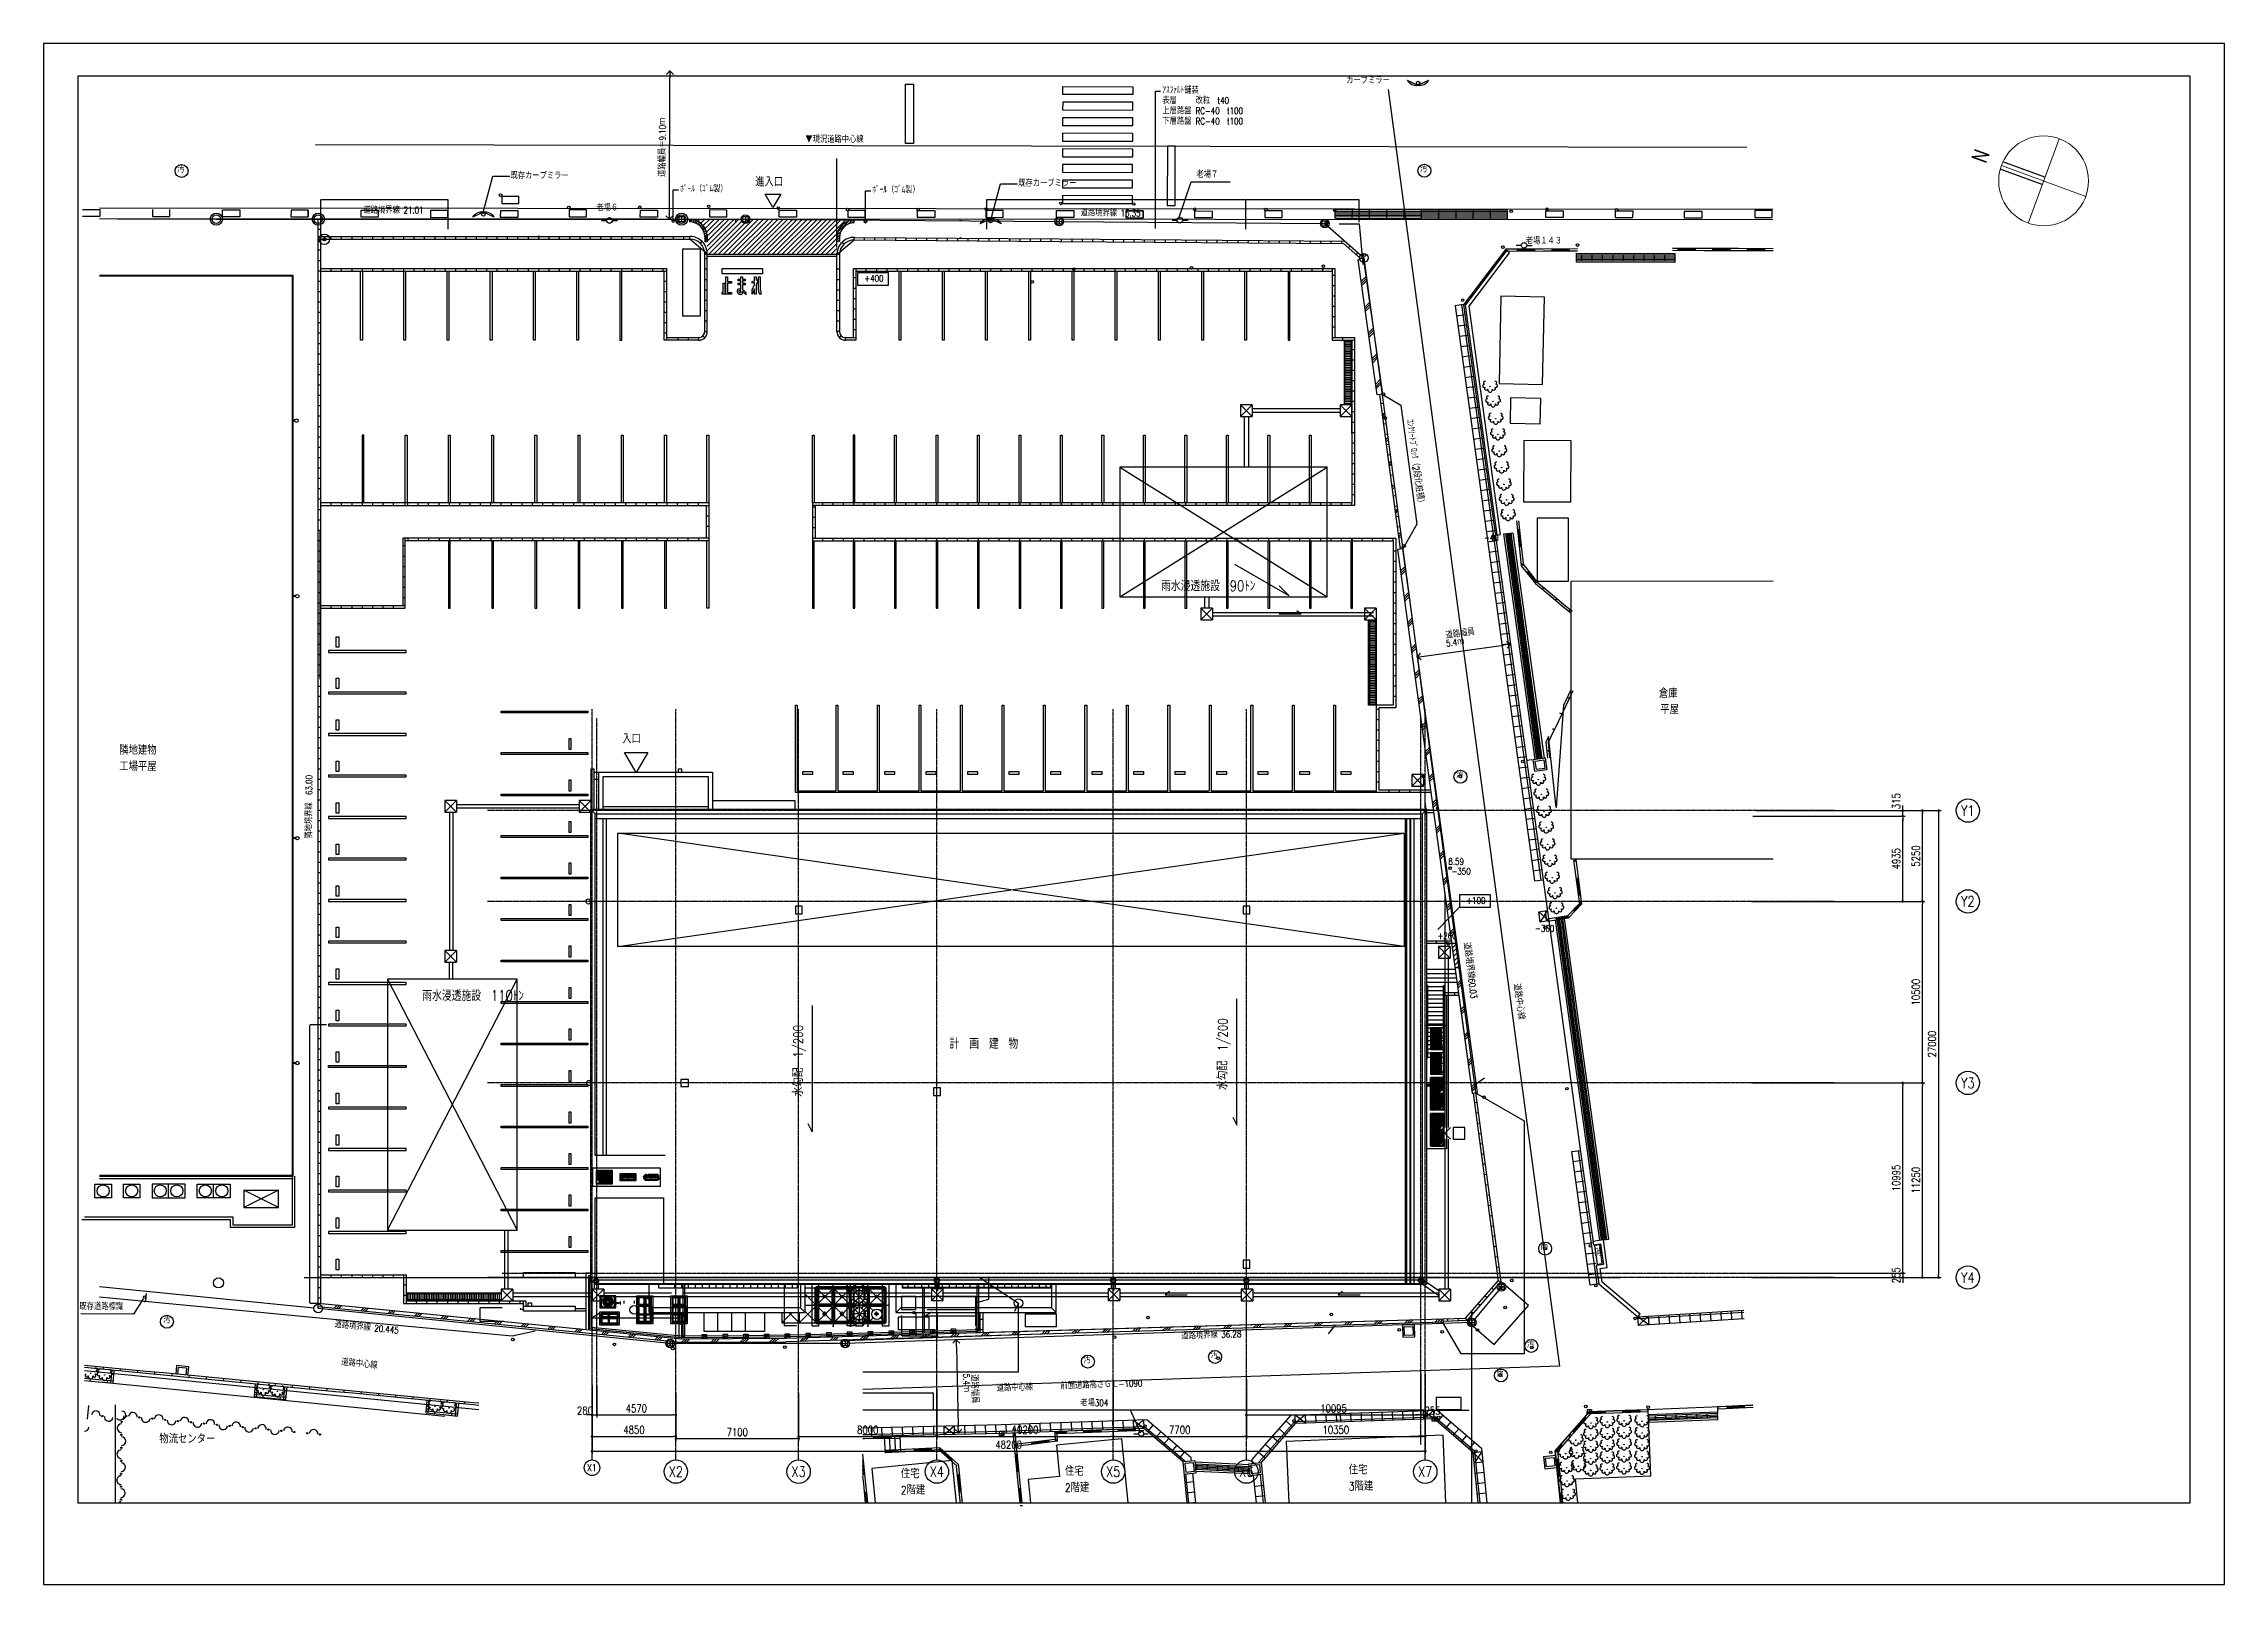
# Model space of a CAD drawing. Header units: millimetres. Extents: x 0 to 126150, y 0 to 89100.
import ezdxf
from ezdxf.enums import TextEntityAlignment as Align

# ---------------------------------------------------------------- set-up
doc = ezdxf.new("R2010")
doc.units = ezdxf.units.MM
doc.header["$LTSCALE"] = 0.2
doc.linetypes.add('CENTER', pattern=[50.8, 31.75, -6.35, 6.35, -6.35])
doc.layers.get('Defpoints').update_dxf_attribs({"color": 5})
for name, color, linetype in [('A_寸法', 7, 'Continuous'), ('A_建築', 8, 'Continuous'), ('A_方位', 8, 'Continuous')]:
    doc.layers.add(name, color=color, linetype=linetype)
doc.layers.add('A_通芯', color=8, linetype='CENTER', plot=False)
doc.styles.add('Dim', font='simplex.shx', dxfattribs={"width": 0.8, "bigfont": 'extfont2.shx'})
doc.styles.get("Standard").update_dxf_attribs({"font": 'simplex.shx', "width": 0.8, "bigfont": 'extfont2.shx'})
doc.dimstyles.new('1-150', dxfattribs={"dimscale": 150, "dimtxt": 3, "dimasz": 1, "dimexe": 1, "dimexo": 1, "dimgap": 1, "dimtad": 1, "dimdec": 1, "dimrnd": 0.5, "dimdsep": 46, "dimtxsty": 'Dim', "dimblk": 'DOT', "dimcen": 2.5, "dimclrd": 256, "dimclre": 256, "dimclrt": 256, "dimadec": 0, "dimazin": 0, "dimtfac": 1, "dimtdec": 1, "dimtix": 1, "dimtmove": 2, "dimatfit": 3, "dimldrblk": 'OPEN30', "dimfxl": 1, "dimlwd": -1, "dimlwe": -1, "dimarcsym": 1})

msp = doc.modelspace()

# ---------------------------------------------------------------- texts
at = {"layer": 'A_寸法', "width": 0.8}
for s, height, p in [('Y1', 600, (111312.14, 44744.81)), ('Y2', 600, (111312.14, 39494.81)), ('Y3', 600, (111312.14, 28994.81)), ('Y4', 600, (111312.14, 17744.81)), ('X1', 400, (31723.55, 6743.7)), ('X2', 600, (36573.55, 6518.7)), ('X3', 600, (43673.55, 6517.8)), ('X4', 600, (51673.55, 6518.7)), ('X5', 600, (61873.55, 6518.7)), ('X6', 600, (69573.55, 6518.7)), ('X7', 600, (79923.55, 6517.8))]:
    msp.add_text(s, height=height, dxfattribs=at).set_placement(p, align=Align.MIDDLE)
at = {"layer": 'A_建築', "lineweight": -3, "width": 0.8}
for s, height, rotation, p in [('カーブミラー', 375.94, 359.8400519, (75349.65, 86671.59)), ('道路幅員＝9.10ｍ', 375.94, 89.7914791, (36086.26, 81391.53)), ('汚', 375.94, 359.8398901, (7724.02, 81535.35)), ('汚', 375.94, 359.8398897, (79616.49, 81550.04)), ('既存カーブミラー', 375.94, 359.8400591, (27003.85, 81163.28)), ('進入口', 481.203, 359.8400547, (41164.34, 80706.73)), ('既存カーブミラー', 375.94, 359.8400591, (56372.16, 80726.66)), ('老場７', 375.94, 359.8403575, (66685.8, 81230.84)), ('老場６', 375.94, 359.8400235, (31972.37, 79305.81)), ('道路境界線 15.35', 375.9398, 359.5690273, (59985.76, 79015.21)), ('老場１４３', 375.94, 359.8400466, (85730.1, 77395.79)), ('+400', 375.94, 359.8392646, (47475.25, 75225.68)), ('ｺﾝｸﾘｰﾄﾌﾞﾛｯｸ（2段化粧積）', 375.9398, 277.6342053, (78711.72, 67339.22)), ('-40', 375.94, 359.8394388, (83314.75, 60221.93)), ('道路幅員', 375.94, 7.8619017, (81148.62, 54574.02)), ('5.4ｍ', 375.94, 7.8619842, (81168.2, 54112.35)), ('倉庫', 481.203, 359.8399124, (93439.97, 51115.86)), ('平屋', 481.203, 359.8401152, (93516.97, 50192.86)), ('隣地建物', 481.203, 359.8400265, (4377.34, 47843.39)), ('工場平屋', 481.203, 359.8398336, (4377.34, 46902.39)), ('汚', 375.94, 359.8404575, (81702.74, 46507.8)), ('隣地境界線\u300063.00', 375.9398, 90, (15648.9, 43119.65)), ('8.59', 375.94, 359.8400484, (81259.12, 41508.21)), ('-350', 375.94, 359.8402121, (81440.97, 40937.86)), ('+100', 375.94, 359.8401153, (82298.32, 39247.41)), ('-360', 375.94, 359.8399069, (86275.18, 37631.11)), ('+260', 375.94, 359.8402121, (80627.63, 37205.17)), ('道路境界線60.03', 375.94, 277.6345077, (82012.62, 37085.51)), ('道路中心線', 375.94, 277.6343358, (84910.6, 34710.77)), ('水勾配\u30001/200', 541.353, 90, (44082.97, 28202.24)), ('水勾配\u30001/200', 541.353, 90, (68639.66, 28588.38)), ('雨', 375.94, 359.8401768, (86603.68, 19220.18)), ('消', 375.94, 359.8396058, (89708.36, 18892.89)), ('既存道路標識', 375.94, 359.8399711, (2066.91, 15764.97)), ('汚', 375.94, 359.840174, (6912.23, 14984.86)), ('道路境界線 20.445', 375.9398, 354.506716, (16801.83, 14744.79)), ('道路境界線 36.28', 375.9398, 2.0680251, (65825.42, 14060.5)), ('汚', 375.94, 359.8398897, (85802.34, 13590.95)), ('道路中心線', 375.94, 354.5066832, (17189.82, 12558.71)), ('汚', 375.94, 359.8401752, (60151.7, 12683.25)), ('汚', 375.94, 359.8398897, (67506.51, 12952.59)), ('5.4ｍ', 375.94, 271.360404, (53075.22, 12176.92)), ('道路幅員', 375.94, 271.3605431, (53536.13, 12144.1)), ('道路中心線', 375.94, 2.0679439, (55144.65, 11040.47)), ('前面道路高さＧＬ-1090', 375.9398, 2.0679835, (58836.9, 11169.39)), ('雨', 375.94, 359.8401736, (84044.4, 11887.9)), ('老場304', 375.94, 359.8400635, (59968.99, 10197.93)), ('物流センター', 481.203, 359.8399673, (6693.71, 8017.53)), ('住宅', 481.203, 359.8400132, (49587.97, 6003.79)), ('住宅', 481.203, 359.8400138, (59078.97, 6142.69)), ('住宅', 481.203, 359.8400138, (75499.97, 6228.69)), ('2階建', 481.203, 359.8400762, (49587.97, 5062.79)), ('2階建', 481.203, 359.8400762, (59078.97, 5201.69)), ('3階建', 481.203, 359.8400762, (75499.98, 5287.69))]:
    msp.add_text(s, height=height, rotation=rotation, dxfattribs=at).set_placement(p, align=Align.BOTTOM_LEFT)
for s, height, p in [('表層', 375.94, (64715.4, 85510.74)), ('ｱｽﾌｧﾙﾄ舗装', 375.94, (64715.4, 86104.27)), ('改粒\u3000t40', 375.94, (66638.74, 85510.74)), ('上層路盤', 375.94, (64715.4, 84910.74)), ('下層路盤', 375.94, (64715.4, 84310.75)), ('RC-40\u3000t100', 375.94, (66638.74, 84910.74)), ('RC-40\u3000t100', 375.94, (66638.74, 84310.75)), ('▼現況道路中心線', 375.94, (44064.85, 83259.26)), ('ﾎﾟｰﾙ（ｺﾞﾑ製）', 375.94, (36825.79, 80394.68)), ('ﾎﾟｰﾙ（ｺﾞﾑ製）', 375.94, (47942.92, 80339.92)), ('道路境界線 21.01', 375.9398, (18504.68, 79166.56)), ('雨水浸透施設\u300090ﾄﾝ', 616.5414, (64638.93, 57251.21)), ('入口', 481.203, (33471.29, 48495.46)), ('雨水浸透施設\u3000110ﾄﾝ', 616.5414, (21903.09, 33556.87)), ('計\u3000画\u3000建\u3000物', 616.541, (52408.15, 30780.94))]:
    msp.add_text(s, height=height, dxfattribs=at).set_placement(p, align=Align.BOTTOM_LEFT)
at = {"layer": 'A_方位', "width": 0.8}
msp.add_text('N', height=900, rotation=69.8260551, dxfattribs=at).set_placement((111507.56, 82437.42), align=Align.TOP_LEFT)

# ---------------------------------------------------------------- blocks, each defined once
blk = doc.blocks.new('_Dot')
at = {"color": 0, "linetype": 'ByBlock', "lineweight": -2}
blk.add_line((-0.5, 0), (-1, 0), dxfattribs=at)
at = {"color": 0, "linetype": 'ByBlock', "const_width": 0.5}
blk.add_lwpolyline([(-0.25, 0, 1), (0.25, 0, 1)], format="xyb", close=True, dxfattribs=at)
blk = doc.blocks.new('*D2')
at = {"layer": 'A_寸法', "transparency": 16777216}
for p, q in [((31724, 11517), (31724, 8410)), ((36574, 11084), (36574, 8410)), ((31874, 8560), (36424, 8560))]:
    blk.add_line(p, q, dxfattribs=at)
at = {"layer": 'Defpoints', "color": 0, "transparency": 16777216}
for p in [(31724, 11667), (36574, 11234), (36574, 8560)]:
    blk.add_point(p, dxfattribs=at)
at = {"layer": 'A_寸法', "transparency": 16777216, "xscale": 150, "yscale": 150, "zscale": 150, "rotation": 180}
blk.add_blockref('_Dot', (31724, 8560), dxfattribs=at)
at = {"layer": 'A_寸法', "transparency": 16777216, "xscale": 150, "yscale": 150, "zscale": 150}
blk.add_blockref('_Dot', (36574, 8560), dxfattribs=at)
at = {"layer": 'A_寸法', "transparency": 16777216, "insert": (34149, 8935), "char_height": 450, "attachment_point": 5, "style": 'Dim'}
blk.add_mtext('4850', dxfattribs=at)
blk = doc.blocks.new('_Open30')
at = {"color": 0, "linetype": 'ByBlock', "lineweight": -2}
for p, q in [((-1, 0.27), (0, 0)), ((0, 0), (-1, -0.27)), ((0, 0), (-1, 0))]:
    blk.add_line(p, q, dxfattribs=at)
blk = doc.blocks.new('*D3')
at = {"layer": 'A_寸法', "transparency": 16777216}
for p, q in [((36574, 11084), (36574, 8280)), ((43674, 10953), (43674, 8280)), ((36724, 8430), (43524, 8430))]:
    blk.add_line(p, q, dxfattribs=at)
at = {"layer": 'Defpoints', "color": 0, "transparency": 16777216}
for p in [(36574, 11234), (43674, 11103), (43674, 8430)]:
    blk.add_point(p, dxfattribs=at)
at = {"layer": 'A_寸法', "transparency": 16777216, "xscale": 150, "yscale": 150, "zscale": 150, "rotation": 180}
blk.add_blockref('_Dot', (36574, 8430), dxfattribs=at)
at = {"layer": 'A_寸法', "transparency": 16777216, "xscale": 150, "yscale": 150, "zscale": 150}
blk.add_blockref('_Dot', (43674, 8430), dxfattribs=at)
at = {"layer": 'A_寸法', "transparency": 16777216, "insert": (40124, 8805), "char_height": 450, "attachment_point": 5, "style": 'Dim'}
blk.add_mtext('7100', dxfattribs=at)
blk = doc.blocks.new('*D4')
at = {"layer": 'A_寸法', "transparency": 16777216}
for p, q in [((43674, 11086), (43674, 8410)), ((51674, 11262), (51674, 8410)), ((43824, 8560), (51524, 8560))]:
    blk.add_line(p, q, dxfattribs=at)
at = {"layer": 'Defpoints', "color": 0, "transparency": 16777216}
for p in [(51674, 11412), (43674, 11236), (51674, 8560)]:
    blk.add_point(p, dxfattribs=at)
at = {"layer": 'A_寸法', "transparency": 16777216, "xscale": 150, "yscale": 150, "zscale": 150, "rotation": 180}
blk.add_blockref('_Dot', (43674, 8560), dxfattribs=at)
at = {"layer": 'A_寸法', "transparency": 16777216, "xscale": 150, "yscale": 150, "zscale": 150}
blk.add_blockref('_Dot', (51674, 8560), dxfattribs=at)
at = {"layer": 'A_寸法', "transparency": 16777216, "insert": (47674, 8935), "char_height": 450, "attachment_point": 5, "style": 'Dim'}
blk.add_mtext('8000', dxfattribs=at)
blk = doc.blocks.new('*D5')
at = {"layer": 'A_寸法', "transparency": 16777216}
for p, q in [((61874, 11602), (61874, 8410)), ((51674, 11262), (51674, 8410)), ((51824, 8560), (61724, 8560))]:
    blk.add_line(p, q, dxfattribs=at)
at = {"layer": 'Defpoints', "color": 0, "transparency": 16777216}
for p in [(51674, 11412), (61874, 11752), (61874, 8560)]:
    blk.add_point(p, dxfattribs=at)
at = {"layer": 'A_寸法', "transparency": 16777216, "xscale": 150, "yscale": 150, "zscale": 150, "rotation": 180}
blk.add_blockref('_Dot', (51674, 8560), dxfattribs=at)
at = {"layer": 'A_寸法', "transparency": 16777216, "xscale": 150, "yscale": 150, "zscale": 150}
blk.add_blockref('_Dot', (61874, 8560), dxfattribs=at)
at = {"layer": 'A_寸法', "transparency": 16777216, "insert": (56774, 8935), "char_height": 450, "attachment_point": 5, "style": 'Dim'}
blk.add_mtext('10200', dxfattribs=at)
blk = doc.blocks.new('*D6')
at = {"layer": 'A_寸法', "transparency": 16777216}
for p, q in [((61874, 11602), (61874, 8410)), ((69574, 11859), (69574, 8410)), ((62024, 8560), (69424, 8560))]:
    blk.add_line(p, q, dxfattribs=at)
at = {"layer": 'Defpoints', "color": 0, "transparency": 16777216}
for p in [(61874, 11752), (69574, 12009), (69574, 8560)]:
    blk.add_point(p, dxfattribs=at)
at = {"layer": 'A_寸法', "transparency": 16777216, "xscale": 150, "yscale": 150, "zscale": 150, "rotation": 180}
blk.add_blockref('_Dot', (61874, 8560), dxfattribs=at)
at = {"layer": 'A_寸法', "transparency": 16777216, "xscale": 150, "yscale": 150, "zscale": 150}
blk.add_blockref('_Dot', (69574, 8560), dxfattribs=at)
at = {"layer": 'A_寸法', "transparency": 16777216, "insert": (65724, 8935), "char_height": 450, "attachment_point": 5, "style": 'Dim'}
blk.add_mtext('7700', dxfattribs=at)
blk = doc.blocks.new('*D7')
at = {"layer": 'A_寸法', "transparency": 16777216}
for p, q in [((69574, 11859), (69574, 8410)), ((79924, 12203), (79924, 8410)), ((69724, 8560), (79774, 8560))]:
    blk.add_line(p, q, dxfattribs=at)
at = {"layer": 'Defpoints', "color": 0, "transparency": 16777216}
for p in [(69574, 12009), (79924, 12353), (79924, 8560)]:
    blk.add_point(p, dxfattribs=at)
at = {"layer": 'A_寸法', "transparency": 16777216, "xscale": 150, "yscale": 150, "zscale": 150, "rotation": 180}
blk.add_blockref('_Dot', (69574, 8560), dxfattribs=at)
at = {"layer": 'A_寸法', "transparency": 16777216, "xscale": 150, "yscale": 150, "zscale": 150}
blk.add_blockref('_Dot', (79924, 8560), dxfattribs=at)
at = {"layer": 'A_寸法', "transparency": 16777216, "insert": (74749, 8935), "char_height": 450, "attachment_point": 5, "style": 'Dim'}
blk.add_mtext('10350', dxfattribs=at)
blk = doc.blocks.new('*D8')
at = {"layer": 'A_寸法', "transparency": 16777216}
for p, q in [((31724, 11517), (31724, 9648)), ((32004, 11489), (32004, 9648)), ((31574, 9798), (31424, 9798)), ((31724, 9798), (32004, 9798)), ((32154, 9798), (32304, 9798))]:
    blk.add_line(p, q, dxfattribs=at)
at = {"layer": 'Defpoints', "color": 0, "transparency": 16777216}
for p in [(31724, 11667), (32004, 11639), (32004, 9798)]:
    blk.add_point(p, dxfattribs=at)
at = {"layer": 'A_寸法', "transparency": 16777216, "xscale": 150, "yscale": 150, "zscale": 150}
blk.add_blockref('_Dot', (31724, 9798), dxfattribs=at)
at = {"layer": 'A_寸法', "transparency": 16777216, "xscale": 150, "yscale": 150, "zscale": 150, "rotation": 180}
blk.add_blockref('_Dot', (32004, 9798), dxfattribs=at)
at = {"layer": 'A_寸法', "transparency": 16777216, "insert": (31314, 10048), "char_height": 450, "attachment_point": 5, "style": 'Dim'}
blk.add_mtext('280', dxfattribs=at)
blk = doc.blocks.new('*D9')
at = {"layer": 'A_寸法', "transparency": 16777216}
for p, q in [((32004, 11489), (32004, 9648)), ((36574, 11084), (36574, 9648)), ((32154, 9798), (36424, 9798))]:
    blk.add_line(p, q, dxfattribs=at)
at = {"layer": 'Defpoints', "color": 0, "transparency": 16777216}
for p in [(32004, 11639), (36574, 11234), (36574, 9798)]:
    blk.add_point(p, dxfattribs=at)
at = {"layer": 'A_寸法', "transparency": 16777216, "xscale": 150, "yscale": 150, "zscale": 150, "rotation": 180}
blk.add_blockref('_Dot', (32004, 9798), dxfattribs=at)
at = {"layer": 'A_寸法', "transparency": 16777216, "xscale": 150, "yscale": 150, "zscale": 150}
blk.add_blockref('_Dot', (36574, 9798), dxfattribs=at)
at = {"layer": 'A_寸法', "transparency": 16777216, "insert": (34289, 10173), "char_height": 450, "attachment_point": 5, "style": 'Dim'}
blk.add_mtext('4570', dxfattribs=at)
blk = doc.blocks.new('*D10')
at = {"layer": 'A_寸法', "transparency": 16777216}
for p, q in [((31724, 11517), (31724, 7551)), ((79924, 12203), (79924, 7551)), ((31874, 7701), (79774, 7701))]:
    blk.add_line(p, q, dxfattribs=at)
at = {"layer": 'Defpoints', "color": 0, "transparency": 16777216}
for p in [(31724, 11667), (79924, 12353), (79924, 7701)]:
    blk.add_point(p, dxfattribs=at)
at = {"layer": 'A_寸法', "transparency": 16777216, "xscale": 150, "yscale": 150, "zscale": 150, "rotation": 180}
blk.add_blockref('_Dot', (31724, 7701), dxfattribs=at)
at = {"layer": 'A_寸法', "transparency": 16777216, "xscale": 150, "yscale": 150, "zscale": 150}
blk.add_blockref('_Dot', (79924, 7701), dxfattribs=at)
at = {"layer": 'A_寸法', "transparency": 16777216, "insert": (55824, 8076), "char_height": 450, "attachment_point": 5, "style": 'Dim'}
blk.add_mtext('48200', dxfattribs=at)
blk = doc.blocks.new('*D11')
at = {"layer": 'A_寸法', "transparency": 16777216}
for p, q in [((69574, 11859), (69574, 9648)), ((79669, 12195), (79669, 9648)), ((69724, 9798), (79519, 9798))]:
    blk.add_line(p, q, dxfattribs=at)
at = {"layer": 'Defpoints', "color": 0, "transparency": 16777216}
for p in [(69574, 12009), (79669, 12345), (79669, 9798)]:
    blk.add_point(p, dxfattribs=at)
at = {"layer": 'A_寸法', "transparency": 16777216, "xscale": 150, "yscale": 150, "zscale": 150, "rotation": 180}
blk.add_blockref('_Dot', (69574, 9798), dxfattribs=at)
at = {"layer": 'A_寸法', "transparency": 16777216, "xscale": 150, "yscale": 150, "zscale": 150}
blk.add_blockref('_Dot', (79669, 9798), dxfattribs=at)
at = {"layer": 'A_寸法', "transparency": 16777216, "insert": (74621, 10173), "char_height": 450, "attachment_point": 5, "style": 'Dim'}
blk.add_mtext('10095', dxfattribs=at)
blk = doc.blocks.new('*D12')
at = {"layer": 'A_寸法', "transparency": 16777216}
for p, q in [((79669, 12195), (79669, 9648)), ((79924, 12203), (79924, 9648)), ((79519, 9798), (79369, 9798)), ((79669, 9798), (79924, 9798)), ((80074, 9798), (80224, 9798))]:
    blk.add_line(p, q, dxfattribs=at)
at = {"layer": 'Defpoints', "color": 0, "transparency": 16777216}
for p in [(79669, 12345), (79924, 12353), (79924, 9798)]:
    blk.add_point(p, dxfattribs=at)
at = {"layer": 'A_寸法', "transparency": 16777216, "xscale": 150, "yscale": 150, "zscale": 150}
blk.add_blockref('_Dot', (79669, 9798), dxfattribs=at)
at = {"layer": 'A_寸法', "transparency": 16777216, "xscale": 150, "yscale": 150, "zscale": 150, "rotation": 180}
blk.add_blockref('_Dot', (79924, 9798), dxfattribs=at)
at = {"layer": 'A_寸法', "transparency": 16777216, "insert": (80346, 10048), "char_height": 450, "attachment_point": 5, "style": 'Dim'}
blk.add_mtext('255', dxfattribs=at)
blk = doc.blocks.new('*D15')
at = {"layer": 'A_寸法', "transparency": 16777216}
for p, q in [((99074, 44745), (109765, 44745)), ((109615, 44595), (109615, 17895)), ((98819, 17745), (109765, 17745))]:
    blk.add_line(p, q, dxfattribs=at)
at = {"layer": 'Defpoints', "color": 0, "transparency": 16777216}
for p in [(98924, 44745), (98669, 17745), (109615, 17745)]:
    blk.add_point(p, dxfattribs=at)
at = {"layer": 'A_寸法', "transparency": 16777216, "xscale": 150, "yscale": 150, "zscale": 150}
for p, rotation in [((109615, 44745), 90), ((109615, 17745), 270)]:
    blk.add_blockref('_Dot', p, dxfattribs=dict(at, rotation=rotation))
at = {"layer": 'A_寸法', "transparency": 16777216, "insert": (109240, 31245), "char_height": 450, "attachment_point": 5, "rotation": 90, "style": 'Dim'}
blk.add_mtext('27000', dxfattribs=at)
blk = doc.blocks.new('*D16')
at = {"layer": 'A_寸法', "transparency": 16777216}
for p, q in [((98819, 28995), (108829, 28995)), ((108679, 17895), (108679, 28845)), ((98819, 17745), (108829, 17745))]:
    blk.add_line(p, q, dxfattribs=at)
at = {"layer": 'Defpoints', "color": 0, "transparency": 16777216}
for p in [(98669, 28995), (108679, 28995), (98669, 17745)]:
    blk.add_point(p, dxfattribs=at)
at = {"layer": 'A_寸法', "transparency": 16777216, "xscale": 150, "yscale": 150, "zscale": 150}
for p, rotation in [((108679, 28995), 90), ((108679, 17745), 270)]:
    blk.add_blockref('_Dot', p, dxfattribs=dict(at, rotation=rotation))
at = {"layer": 'A_寸法', "transparency": 16777216, "insert": (108304, 23370), "char_height": 450, "attachment_point": 5, "rotation": 90, "style": 'Dim'}
blk.add_mtext('11250', dxfattribs=at)
blk = doc.blocks.new('*D17')
at = {"layer": 'A_寸法', "transparency": 16777216}
for p, q in [((98819, 39495), (108829, 39495)), ((108679, 29145), (108679, 39345)), ((98819, 28995), (108829, 28995))]:
    blk.add_line(p, q, dxfattribs=at)
at = {"layer": 'Defpoints', "color": 0, "transparency": 16777216}
for p in [(98669, 39495), (108679, 39495), (98669, 28995)]:
    blk.add_point(p, dxfattribs=at)
at = {"layer": 'A_寸法', "transparency": 16777216, "xscale": 150, "yscale": 150, "zscale": 150}
for p, rotation in [((108679, 39495), 90), ((108679, 28995), 270)]:
    blk.add_blockref('_Dot', p, dxfattribs=dict(at, rotation=rotation))
at = {"layer": 'A_寸法', "transparency": 16777216, "insert": (108304, 34245), "char_height": 450, "attachment_point": 5, "rotation": 90, "style": 'Dim'}
blk.add_mtext('10500', dxfattribs=at)
blk = doc.blocks.new('*D13')
at = {"layer": 'A_寸法', "transparency": 16777216}
for p, q in [((99074, 44745), (108829, 44745)), ((108679, 39645), (108679, 44595)), ((98819, 39495), (108829, 39495))]:
    blk.add_line(p, q, dxfattribs=at)
at = {"layer": 'Defpoints', "color": 0, "transparency": 16777216}
for p in [(98924, 44745), (108679, 44745), (98669, 39495)]:
    blk.add_point(p, dxfattribs=at)
at = {"layer": 'A_寸法', "transparency": 16777216, "xscale": 150, "yscale": 150, "zscale": 150}
for p, rotation in [((108679, 44745), 90), ((108679, 39495), 270)]:
    blk.add_blockref('_Dot', p, dxfattribs=dict(at, rotation=rotation))
at = {"layer": 'A_寸法', "transparency": 16777216, "insert": (108304, 42120), "char_height": 450, "attachment_point": 5, "rotation": 90, "style": 'Dim'}
blk.add_mtext('5250', dxfattribs=at)
blk = doc.blocks.new('*D18')
at = {"layer": 'A_寸法', "transparency": 16777216}
for p, q in [((98819, 18000), (107690, 18000)), ((98819, 17745), (107690, 17745)), ((107540, 18150), (107540, 18300)), ((107540, 18000), (107540, 17745)), ((107540, 17595), (107540, 17445))]:
    blk.add_line(p, q, dxfattribs=at)
at = {"layer": 'Defpoints', "color": 0, "transparency": 16777216}
for p in [(98669, 18000), (98669, 17745), (107540, 17745)]:
    blk.add_point(p, dxfattribs=at)
at = {"layer": 'A_寸法', "transparency": 16777216, "xscale": 150, "yscale": 150, "zscale": 150}
for p, rotation in [((107540, 18000), 270), ((107540, 17745), 90)]:
    blk.add_blockref('_Dot', p, dxfattribs=dict(at, rotation=rotation))
at = {"layer": 'A_寸法', "transparency": 16777216, "insert": (107165, 17872), "char_height": 450, "attachment_point": 5, "rotation": 90, "style": 'Dim'}
blk.add_mtext('255', dxfattribs=at)
blk = doc.blocks.new('*D19')
at = {"layer": 'A_寸法', "transparency": 16777216}
for p, q in [((98819, 28995), (107690, 28995)), ((107540, 18150), (107540, 28845)), ((98819, 18000), (107690, 18000))]:
    blk.add_line(p, q, dxfattribs=at)
at = {"layer": 'Defpoints', "color": 0, "transparency": 16777216}
for p in [(98669, 28995), (107540, 28995), (98669, 18000)]:
    blk.add_point(p, dxfattribs=at)
at = {"layer": 'A_寸法', "transparency": 16777216, "xscale": 150, "yscale": 150, "zscale": 150}
for p, rotation in [((107540, 28995), 90), ((107540, 18000), 270)]:
    blk.add_blockref('_Dot', p, dxfattribs=dict(at, rotation=rotation))
at = {"layer": 'A_寸法', "transparency": 16777216, "insert": (107165, 23497), "char_height": 450, "attachment_point": 5, "rotation": 90, "style": 'Dim'}
blk.add_mtext('10995', dxfattribs=at)
blk = doc.blocks.new('*D20')
at = {"layer": 'A_寸法', "transparency": 16777216}
for p, q in [((98869, 44430), (107690, 44430)), ((107540, 39645), (107540, 44280)), ((98819, 39495), (107690, 39495))]:
    blk.add_line(p, q, dxfattribs=at)
at = {"layer": 'Defpoints', "color": 0, "transparency": 16777216}
for p in [(98719, 44430), (107540, 44430), (98669, 39495)]:
    blk.add_point(p, dxfattribs=at)
at = {"layer": 'A_寸法', "transparency": 16777216, "xscale": 150, "yscale": 150, "zscale": 150}
for p, rotation in [((107540, 44430), 90), ((107540, 39495), 270)]:
    blk.add_blockref('_Dot', p, dxfattribs=dict(at, rotation=rotation))
at = {"layer": 'A_寸法', "transparency": 16777216, "insert": (107165, 41962), "char_height": 450, "attachment_point": 5, "rotation": 90, "style": 'Dim'}
blk.add_mtext('4935', dxfattribs=at)
blk = doc.blocks.new('*D14')
at = {"layer": 'A_寸法', "transparency": 16777216}
for p, q in [((98869, 44430), (107690, 44430)), ((99061, 44745), (107690, 44745)), ((107540, 44895), (107540, 45045)), ((107540, 44430), (107540, 44745)), ((107540, 44280), (107540, 44130))]:
    blk.add_line(p, q, dxfattribs=at)
at = {"layer": 'Defpoints', "color": 0, "transparency": 16777216}
for p in [(98719, 44430), (98911, 44745), (107540, 44745)]:
    blk.add_point(p, dxfattribs=at)
at = {"layer": 'A_寸法', "transparency": 16777216, "xscale": 150, "yscale": 150, "zscale": 150}
for p, rotation in [((107540, 44745), 270), ((107540, 44430), 90)]:
    blk.add_blockref('_Dot', p, dxfattribs=dict(at, rotation=rotation))
at = {"layer": 'A_寸法', "transparency": 16777216, "insert": (107165, 45287), "char_height": 450, "attachment_point": 5, "rotation": 90, "style": 'Dim'}
blk.add_mtext('315', dxfattribs=at)

# ---------------------------------------------------------------- dimensions: what is measured, and where the dimension line sits
at = {"layer": 'A_寸法'}
dim = msp.add_linear_dim(base=(107539.65, 44744.81), p1=(98718.55, 44429.8), p2=(98910.97, 44744.81), angle=90, dimstyle='1-150', dxfattribs=at)
dim.commit()
dim.dimension.update_dxf_attribs({"geometry": '*D14', "text_midpoint": (107164.65, 45287.31), "dimtype": 160})
for base, p1, p2, picture, middle in [((108678.83, 44744.81), (98668.54, 39494.8), (98923.55, 44744.81), '*D13', (108303.83, 42119.8)), ((109614.72, 17744.81), (98923.55, 44744.81), (98668.56, 17744.81), '*D15', (109239.72, 31244.81)), ((107539.65, 44429.8), (98668.56, 39494.81), (98718.55, 44429.8), '*D20', (107164.65, 41962.31)), ((108678.83, 39494.81), (98668.56, 28994.81), (98668.56, 39494.81), '*D17', (108303.83, 34244.81)), ((108678.83, 28994.81), (98668.56, 17744.81), (98668.54, 28994.81), '*D16', (108303.83, 23369.81)), ((107539.65, 28994.81), (98668.56, 17999.83), (98668.56, 28994.81), '*D19', (107164.65, 23497.32)), ((107539.65, 17744.81), (98668.56, 17999.83), (98668.56, 17744.81), '*D18', (107164.65, 17872.32))]:
    dim = msp.add_linear_dim(base=base, p1=p1, p2=p2, angle=90, dimstyle='1-150', dxfattribs=at)
    dim.commit()
    dim.dimension.update_dxf_attribs({"geometry": picture, "text_midpoint": middle})
for base, p1, p2, picture, middle in [((32003.58, 9798.28), (31723.55, 11667.22), (32003.58, 11639.49), '*D8', (31313.56, 10048.28)), ((79923.55, 9798.28), (79668.56, 12344.92), (79923.55, 12353.41), '*D12', (80346.05, 10048.28))]:
    dim = msp.add_linear_dim(base=base, p1=p1, p2=p2, dimstyle='1-150', dxfattribs=at)
    dim.commit()
    dim.dimension.update_dxf_attribs({"geometry": picture, "text_midpoint": middle, "dimtype": 160})
for base, p1, p2, picture, middle in [((79923.55, 7700.59), (31723.55, 11667.22), (79923.55, 12353.41), '*D10', (55823.55, 8075.59)), ((36573.55, 8560.01), (31723.55, 11667.22), (36573.55, 11233.77), '*D2', (34148.55, 8935.01)), ((36573.55, 9798.28), (32003.58, 11639.49), (36573.55, 11233.77), '*D9', (34288.56, 10173.28)), ((51673.55, 8560.01), (43673.55, 11235.98), (51673.55, 11412.29), '*D4', (47673.55, 8935.01)), ((61873.55, 8560.01), (51673.55, 11412.29), (61873.55, 11752.1), '*D5', (56773.55, 8935.01)), ((69573.55, 8560.01), (61873.55, 11752.1), (69573.55, 12008.61), '*D6', (65723.55, 8935.01)), ((79923.55, 8560.01), (69573.55, 12008.61), (79923.55, 12353.41), '*D7', (74748.55, 8935.01)), ((79668.56, 9798.28), (69573.55, 12008.61), (79668.56, 12344.92), '*D11', (74621.05, 10173.28)), ((43673.55, 8429.59), (36573.55, 11233.77), (43673.55, 11103.36), '*D3', (40123.55, 8804.59))]:
    dim = msp.add_linear_dim(base=base, p1=p1, p2=p2, dimstyle='1-150', dxfattribs=at)
    dim.commit()
    dim.dimension.update_dxf_attribs({"geometry": picture, "text_midpoint": middle})

# ---------------------------------------------------------------- linework, layer by layer
at = {"layer": 'A_寸法'}
for centre, radius in [((111312.14, 44744.81), 675), ((111312.14, 39494.81), 675), ((111312.14, 28994.81), 675), ((111312.14, 17744.81), 675), ((31723.55, 6743.7), 450), ((36573.55, 6518.7), 675), ((43673.55, 6517.8), 675), ((51673.55, 6518.7), 675), ((61873.55, 6518.7), 675), ((69573.55, 6518.7), 675), ((79923.55, 6517.8), 675)]:
    msp.add_circle(centre, radius, dxfattribs=at)
at = {"layer": 'A_建築', "lineweight": -3}
for points in [[(36032.25, 87321.59), (36232.97, 87520.86), (36196.97, 87520.86)], [(36202.97, 79348.85), (36231.97, 87120.86)], [(36432.24, 87320.12), (36232.97, 87520.86), (36231.52, 87120.86)], [(77785.61, 86440.02), (87681.39, 12611.86), (47398.24, 11269.88)], [(64315.4, 78409.18), (64315.4, 86354.27), (64615.4, 86354.27)], [(78876.98, 86988.48), (79501.72, 86691.5), (80128.09, 86984.99)], [(15724.61, 83268.3), (98529.17, 83112.04)], [(45889.98, 77304.28), (45889.98, 82463.28)], [(25414.6, 79269.39), (25993.74, 81430.77), (26963.26, 81430.77)], [(54782.91, 78832.77), (55362.05, 80994.17), (56331.57, 80994.17)], [(65652.36, 78953.58), (66376.75, 81106.71), (68644.14, 81100.37)], [(2249.2, 79512.33), (3249.2, 79509.53), (3248.08, 79109.54), (2248.09, 79112.34)], [(3223.7, 79605.27), (100033.22, 79524.81)], [(6299.74, 79501.02), (6298.62, 79101.02), (7298.62, 79098.23), (7299.73, 79498.23)], [(15310.77, 79475.85), (15309.65, 79075.86)], [(16040.12, 77898.57), (16040.12, 80093.77)], [(16065.12, 80083.77), (23365.12, 80083.77)], [(23390.12, 80093.77), (23390.12, 78361.87)], [(36425.79, 78860.32), (36425.79, 80644.67), (36725.79, 80644.67)], [(47542.92, 78805.56), (47542.92, 80589.92), (47842.92, 80589.92)], [(54540.12, 80093.77), (54540.12, 78361.87)], [(54565.12, 80083.77), (69515.12, 80083.77)], [(69540.12, 78361.87), (69540.12, 80093.77)], [(69565.12, 80083.77), (76076.73, 80083.77)], [(75686.09, 79476.7), (75684.75, 78996.71)], [(76101.73, 78778.68), (76101.73, 80093.77)], [(3223.7, 78986.92), (100032.71, 78924.81)], [(9990.16, 78948.48), (4245.5, 78948.48)], [(9990.16, 78948.49), (36906.74, 78948.67)], [(15969.32, 78948.57), (15398.52, 78948.57)], [(16040.06, 78947.77), (15890.06, 78947.77)], [(16040.08, 78347.77), (15890.08, 78347.77)], [(36236.62, 13933.66), (15890.16, 15947.77), (15890.16, 78948.49)], [(16040.16, 16251.02), (16040.16, 78948.49)], [(26068.85, 79057.54), (25444.13, 79354.51), (24817.76, 79061.03)], [(28708.95, 78951.07), (28584.95, 78951.07)], [(32279.17, 78875.31), (32567.77, 78874.51)], [(32892.76, 78873.61), (33202.84, 78872.74)], [(36002.7, 79149.59), (36201.97, 78948.86), (36203.43, 79348.85)], [(36402.7, 79148.13), (36201.97, 78948.86), (36237.97, 78948.86)], [(36756.74, 78949.09), (37056.74, 78948.26)], [(36907.16, 79098.67), (36906.32, 78798.67)], [(36906.74, 78948.68), (40597.97, 78945.47), (58754.51, 78809.2), (74105.64, 78693.7)], [(37530.24, 78928.97), (37390.11, 78788.84), (37390.11, 78938.84), (37399.53, 78948.26)], [(37390.11, 78930.26), (37398.65, 78938.8)], [(37521.34, 78778.65), (37647.77, 78905.08)], [(37636.47, 78752.36), (37754.29, 78870.17)], [(37640.97, 78906.87), (37682.12, 78948.01)], [(37739.33, 78713.79), (37851.55, 78826.01)], [(37831.94, 78664.99), (37940.62, 78773.66)], [(37845.89, 78828.94), (37964.72, 78947.76)], [(37915.44, 78607.07), (38022.15, 78713.77)], [(37990.42, 78540.61), (38096.48, 78646.68)], [(38017.41, 78717.62), (38247.32, 78947.52)], [(38057.04, 78465.82), (38163.72, 78572.5)], [(38115.14, 78382.5), (38223.77, 78491.13)], [(38159.85, 78577.21), (38529.91, 78947.27)], [(38164.15, 78290.09), (38276.28, 78402.21)], [(38202.94, 78187.45), (38320.62, 78305.13)], [(38273.31, 78407.84), (38812.51, 78947.03)], [(38353.89, 78205.57), (39095.11, 78946.78)], [(38389.91, 77958.75), (39377.7, 78946.54)], [(38389.97, 77675.96), (39660.3, 78946.29)], [(38389.97, 77393.12), (39942.9, 78946.05)], [(38389.97, 77110.28), (40225.5, 78945.8)], [(38460.72, 76898.18), (40508.1, 78945.55)], [(38743.55, 76898.18), (40789.41, 78944.04)], [(39026.4, 76898.18), (41070.15, 78941.92)], [(39309.24, 76898.17), (41350.88, 78939.81)], [(39592.07, 76898.17), (41631.62, 78937.71)], [(39874.92, 76898.17), (41912.36, 78935.6)], [(40040.15, 78795.59), (40040.34, 78945.59)], [(40157.76, 76898.17), (42193.1, 78933.5)], [(40440.6, 76898.17), (42473.83, 78931.39)], [(40447.97, 78945.89), (40747.97, 78945.05)], [(40598.39, 79095.46), (40597.55, 78795.46)], [(40723.44, 76898.16), (42754.57, 78929.28)], [(41006.28, 76898.16), (43035.3, 78927.18)], [(41289.12, 76898.16), (43316.04, 78925.07)], [(41571.96, 76898.15), (43596.77, 78922.97)], [(41854.8, 76898.15), (43877.51, 78920.86)], [(42137.64, 76898.15), (44158.24, 78918.75)], [(42420.48, 76898.15), (44438.98, 78916.65)], [(42703.32, 76898.15), (44719.71, 78914.54)], [(42986.16, 76898.15), (45000.45, 78912.43)], [(43269, 76898.14), (45281.19, 78910.32)], [(43551.85, 76898.14), (45561.92, 78908.21)], [(43834.68, 76898.14), (45842.66, 78906.11)], [(44117.52, 76898.14), (46123.39, 78904)], [(44400.37, 76898.14), (46404.13, 78901.9)], [(45899.36, 78024.05), (46117.05, 78241.74)], [(45942.92, 78209.03), (46569.44, 78835.55)], [(46126.47, 78534.01), (46244.48, 78652)], [(46536.73, 78661.42), (46754.43, 78879.11)], [(46642.42, 78857.35), (46684.87, 78899.78)], [(46742.11, 78725.38), (46896.49, 78879.76)], [(46896.49, 78738.34), (46896.49, 78888.33)], [(53113.04, 78852.18), (52989.04, 78852.18)], [(55415.05, 78669.36), (54790.33, 78966.31), (54163.94, 78672.86)], [(58597.79, 78660.35), (58598.92, 78810.35)], [(58604.51, 78809.63), (58904.51, 78808.79)], [(58754.93, 78959.21), (58754.09, 78659.21)], [(62609.59, 79434.63), (63609.59, 79431.82), (63608.47, 79031.83)], [(65278.98, 78888.25), (65567.58, 78887.43)], [(65892.58, 78886.53), (66202.65, 78885.66)], [(73944.48, 78694.14), (74194.47, 78693.45)], [(73955.65, 78694.11), (74255.64, 78693.27)], [(74106.06, 78843.69), (74105.23, 78543.7)], [(74105.65, 78693.69), (76366.2, 76705.96)], [(84684.93, 79051.57), (74684.98, 79079.51)], [(84685.16, 79131.57), (74685.2, 79159.5)], [(84685.39, 79211.58), (74685.42, 79239.5)], [(84685.6, 79291.58), (74685.65, 79319.5)], [(84685.83, 79371.58), (74685.87, 79399.5)], [(74938.93, 78687.44), (76101.77, 78678.69), (76308.47, 76336.58)], [(76686.09, 79473.91), (76684.75, 78993.91)], [(77686.08, 79471.12), (77684.74, 78991.12)], [(78686.07, 79468.33), (78684.73, 78988.33)], [(79686.08, 79465.54), (79684.73, 78985.54)], [(80686.07, 79462.74), (80684.72, 78982.74)], [(81686.07, 79459.96), (81684.73, 78979.96)], [(82686.06, 79457.16), (82684.72, 78977.16)], [(83686.06, 79454.37), (83684.72, 78974.37)], [(16040.08, 77747.78), (15890.08, 77747.78)], [(16040.08, 77147.77), (15890.08, 77147.77)], [(16040.15, 77948.53), (37390.1, 77948.67)], [(16040.15, 77798.53), (37390.11, 77798.67)], [(16640.15, 77798.53), (16640.15, 77948.53)], [(17240.15, 77798.54), (17240.15, 77948.54)], [(17840.15, 77798.54), (17840.15, 77948.54)], [(18440.15, 77798.54), (18440.15, 77948.55)], [(19040.15, 77798.55), (19040.15, 77948.55)], [(19640.15, 77798.55), (19640.15, 77948.55)], [(20240.15, 77798.56), (20240.15, 77948.56)], [(20840.15, 77798.56), (20840.15, 77948.57)], [(21440.15, 77798.56), (21440.15, 77948.57)], [(22040.15, 77798.57), (22040.15, 77948.57)], [(22640.15, 77948.58), (22640.15, 77798.58)], [(23240.15, 77798.58), (23240.15, 77948.58)], [(23840.15, 77798.58), (23840.15, 77948.58)], [(24440.15, 77798.58), (24440.15, 77948.58)], [(25040.15, 77798.59), (25040.15, 77948.59)], [(25640.15, 77798.59), (25640.15, 77948.6)], [(26240.15, 77798.59), (26240.15, 77948.6)], [(26840.15, 77798.6), (26840.15, 77948.6)], [(27440.15, 77798.61), (27440.15, 77948.61)], [(28040.15, 77798.61), (28040.15, 77948.61)], [(28700.95, 77951.08), (28584.95, 77951.08)], [(28640.15, 77798.61), (28640.15, 77948.61)], [(29240.15, 77798.62), (29240.15, 77948.62)], [(29840.15, 77798.62), (29840.15, 77948.62)], [(30440.15, 77798.62), (30440.15, 77948.63)], [(31040.15, 77798.62), (31040.15, 77948.63)], [(31640.15, 77798.63), (31640.15, 77948.63)], [(32240.15, 77798.64), (32240.15, 77948.64)], [(32840.15, 77798.64), (32840.15, 77948.64)], [(33440.15, 77798.64), (33440.15, 77948.65)], [(34040.15, 77798.65), (34040.15, 77948.65)], [(34640.15, 77798.65), (34640.15, 77948.65)], [(35240.15, 77798.66), (35240.15, 77948.66)], [(35840.15, 77798.66), (35840.15, 77948.66)], [(36440.15, 77798.66), (36440.15, 77948.66)], [(37040.15, 77798.67), (37040.15, 77948.67)], [(38240.15, 72448.5), (38240.12, 76948.67), (38390.11, 76948.66), (37390.11, 77798.67), (37390.11, 77948.67)], [(37991.15, 77549.71), (38097.21, 77655.78)], [(38229.52, 78072.61), (38355.73, 78198.82)], [(38240.11, 77941.78), (38379.88, 78081.55)], [(38240.11, 77800.36), (38390.05, 77950.3)], [(38240.11, 77938.84), (38240.11, 77657.16), (38389.97, 77657.16)], [(38240.11, 77658.95), (38390.11, 77808.95)], [(38379.76, 77657.16), (38390.11, 77667.52)], [(38390.11, 77938.84), (38390.11, 77657.16)], [(44683.21, 76898.13), (45921.13, 78136.05)], [(44966.05, 76898.13), (45889.98, 77822.05)], [(45248.89, 76898.13), (45889.98, 77539.2)], [(45531.73, 76898.12), (45889.98, 77256.36)], [(45814.57, 76898.12), (45889.98, 76973.53)], [(45889.98, 77873.24), (46053.1, 78036.37)], [(46040.11, 77888.35), (46040.11, 77657.16), (45889.98, 77657.16)], [(45889.98, 77731.81), (46040.11, 77881.96)], [(46040.11, 76898.2), (45890.12, 76898.18), (46888.99, 77748.19), (46890.12, 77898.19)], [(45890.12, 77888.35), (45890.12, 77657.16)], [(45956.75, 77657.16), (46040.11, 77740.54)], [(46291.33, 77501.48), (46185.67, 77607.94)], [(46896.49, 77748.17), (58745.88, 77659.24)], [(46897.62, 77898.16), (58747.01, 77809.23)], [(47488.97, 77743.69), (47490.1, 77893.69)], [(48088.96, 77739.2), (48090.08, 77889.19)], [(48688.94, 77734.7), (48690.07, 77884.69)], [(49288.92, 77730.2), (49290.05, 77880.19)], [(49888.91, 77725.7), (49890.03, 77875.7)], [(50488.89, 77721.2), (50490.01, 77871.2)], [(51088.87, 77716.7), (51089.99, 77866.69)], [(51688.86, 77712.2), (51689.98, 77862.2)], [(52288.84, 77707.7), (52289.96, 77857.7)], [(52888.82, 77703.2), (52889.95, 77853.2)], [(53105.04, 77852.18), (52989.04, 77852.18)], [(53488.8, 77698.69), (53489.93, 77848.69)], [(54088.79, 77694.2), (54089.92, 77844.18)], [(54688.76, 77689.71), (54689.89, 77839.7)], [(55288.75, 77685.2), (55289.88, 77835.2)], [(55888.74, 77680.7), (55889.86, 77830.7)], [(56488.72, 77676.21), (56489.85, 77826.2)], [(57088.7, 77671.7), (57089.83, 77821.7)], [(57688.69, 77667.2), (57689.81, 77817.2)], [(58288.67, 77662.65), (58289.79, 77812.64)], [(58745.86, 77659.23), (75195.68, 77535.48), (76181, 76669.08)], [(58746.99, 77809.22), (75252.74, 77685.05)], [(58888.65, 77658.15), (58889.78, 77808.14)], [(59488.63, 77653.66), (59489.76, 77803.65)], [(60088.62, 77649.16), (60089.75, 77799.15)], [(60688.6, 77644.65), (60689.72, 77794.65)], [(61288.58, 77640.16), (61289.71, 77790.16)], [(61888.57, 77635.65), (61889.7, 77785.65)], [(62488.55, 77631.15), (62489.68, 77781.15)], [(63088.54, 77626.65), (63089.66, 77776.65)], [(63688.52, 77622.14), (63689.64, 77772.14)], [(64288.5, 77617.66), (64289.63, 77767.65)], [(64888.48, 77613.16), (64889.61, 77763.15)], [(65488.47, 77608.66), (65489.59, 77758.65)], [(66088.45, 77604.16), (66089.57, 77754.16)], [(66688.43, 77599.66), (66689.56, 77749.65)], [(67288.41, 77595.15), (67289.54, 77745.15)], [(67888.4, 77590.45), (67889.52, 77740.45)], [(68488.38, 77585.96), (68489.51, 77735.94)], [(69089.49, 77731.46), (69088.37, 77581.47)], [(69688.34, 77576.96), (69689.47, 77726.96)], [(70288.33, 77572.46), (70289.46, 77722.46)], [(70888.32, 77567.97), (70889.44, 77717.96)], [(71488.3, 77563.46), (71489.42, 77713.46)], [(72088.28, 77558.96), (72089.4, 77708.96)], [(72688.26, 77554.35), (72689.39, 77704.34)], [(73288.24, 77549.85), (73289.37, 77699.84)], [(73888.23, 77545.36), (73889.35, 77695.35)], [(74488.21, 77540.85), (74489.33, 77690.85)], [(75088.2, 77536.35), (75089.32, 77686.35)], [(75481.03, 77284.56), (75580.08, 77397.21)], [(75931.61, 76888.37), (76030.66, 77001.01)], [(88736.96, 77228.11), (86736.98, 77220.79), (84737, 77213.47), (84582.33, 77212.94), (82142.25, 74001.83), (87062.8, 38366.75), (88905.49, 25021.78), (89649.51, 19633.6), (90059.98, 19690.28), (90225.17, 18493.89), (89814.72, 18437.21), (89961.81, 17371.8), (92221.53, 15473.98), (98344.39, 15847.44)], [(84081.16, 60691.04), (82246.98, 73974.38), (84661.94, 77152.41)], [(83988.25, 60678.2), (84279.29, 60718.39), (82456.45, 73919.51), (84803.51, 77008.16), (84582.33, 77212.94)], [(88737.44, 77103.12), (86737.43, 77095.81), (84737.45, 77088.49), (84582.78, 77087.93)], [(85187.68, 77436.38), (85476.28, 77435.58)], [(85236.98, 77215.3), (85237.44, 77090.33)], [(86237.04, 77206.46), (85237.03, 77202.8)], [(85237.09, 77190.3), (86237.09, 77193.96)], [(86237.12, 77181.45), (85237.13, 77177.8)], [(85237.17, 77165.3), (86237.17, 77168.96)], [(86237.19, 77156.45), (85237.21, 77152.83)], [(85237.28, 77140.32), (86237.26, 77143.96)], [(86237.3, 77131.48), (85237.32, 77127.83)], [(85237.36, 77115.33), (86237.34, 77118.98)], [(86237.38, 77106.48), (85237.4, 77102.82)], [(85801.27, 77434.68), (86111.35, 77433.82)], [(86236.98, 77218.95), (86237.45, 77093.98)], [(87236.99, 77222.62), (87237.45, 77097.64)], [(88237.03, 77213.78), (87237.03, 77210.12)], [(87237.07, 77197.62), (88237.06, 77201.27)], [(88237.11, 77188.78), (87237.11, 77185.12)], [(87237.15, 77172.62), (88237.16, 77176.27)], [(88237.2, 77163.78), (87237.22, 77160.11)], [(87237.25, 77147.61), (88237.24, 77151.27)], [(88237.28, 77138.78), (87237.3, 77135.11)], [(87237.33, 77122.64), (88237.35, 77126.27)], [(88237.39, 77113.77), (87237.4, 77110.14)], [(88236.98, 77226.27), (88237.43, 77101.3)], [(88670.81, 76555.16), (94364.03, 76539.26), (94363.76, 76439.26), (88670.53, 76455.17), (88671.98, 76975.16), (94365.21, 76959.26), (94364.92, 76859.26), (88671.7, 76875.16)], [(100041.21, 77112.29), (98041.21, 77117.87), (96041.22, 77123.46), (94216.33, 77128.55)], [(100041.55, 77237.28), (98041.56, 77242.87), (96041.57, 77248.45), (94216.68, 77253.56)], [(94541.58, 77252.64), (94541.22, 77127.64)], [(95541.26, 77137.35), (94541.26, 77140.14)], [(94541.3, 77152.64), (95541.3, 77149.85)], [(95541.33, 77162.35), (94541.33, 77165.14)], [(94541.37, 77177.64), (95541.37, 77174.86)], [(95541.4, 77187.35), (94541.4, 77190.15)], [(94541.43, 77202.64), (95541.43, 77199.86)], [(95541.47, 77212.35), (94541.47, 77215.14)], [(94541.51, 77227.64), (95541.5, 77224.85)], [(95541.53, 77237.35), (94541.55, 77240.14)], [(95541.57, 77249.85), (95541.22, 77124.85)], [(96541.57, 77247.05), (96541.22, 77122.06)], [(97541.25, 77131.77), (96541.26, 77134.55)], [(96541.29, 77147.06), (97541.29, 77144.26)], [(97541.32, 77156.77), (96541.32, 77159.55)], [(96541.36, 77172.06), (97541.35, 77169.27)], [(97541.39, 77181.77), (96541.39, 77184.56)], [(96541.43, 77197.05), (97541.42, 77194.27)], [(97541.46, 77206.76), (96541.47, 77209.56)], [(96541.5, 77222.05), (97541.49, 77219.27)], [(97541.52, 77231.76), (96541.53, 77234.56)], [(97541.56, 77244.27), (97541.22, 77119.26)], [(98541.56, 77241.48), (98541.21, 77116.47)], [(99541.25, 77126.18), (98541.24, 77128.97)], [(98541.28, 77141.47), (99541.29, 77138.69)], [(99541.31, 77151.18), (98541.32, 77153.98)], [(98541.36, 77166.47), (99541.34, 77163.69)], [(99541.38, 77176.18), (98541.39, 77178.97)], [(98541.42, 77191.47), (99541.41, 77188.68)], [(99541.45, 77201.18), (98541.45, 77203.97)], [(98541.49, 77216.47), (99541.49, 77213.68)], [(99541.52, 77226.19), (98541.53, 77228.97)], [(99541.56, 77238.68), (99541.21, 77113.68)], [(3223.7, 23598.49), (14440.16, 23598.49), (14440.16, 75698.49), (3223.7, 75698.49)], [(16040.09, 76547.77), (15890.09, 76547.77)], [(16040.09, 75947.77), (15890.09, 75947.77)], [(16040.16, 76098.49), (36040.16, 76098.49), (36040.16, 71948.49)], [(16040.16, 75948.49), (36040.16, 75948.49)], [(16640.16, 75948.49), (16640.16, 76098.49)], [(17240.16, 75948.49), (17240.16, 76098.49)], [(17840.16, 75948.49), (17840.16, 76098.49)], [(18440.16, 75948.49), (18440.16, 71948.49), (18340.16, 71948.49), (18340.16, 75948.49)], [(18440.16, 75948.5), (18440.16, 76098.5)], [(19040.16, 75948.5), (19040.16, 76098.5)], [(19640.16, 75948.5), (19640.16, 76098.5)], [(20240.16, 75948.52), (20240.16, 76098.52)], [(20840.16, 75948.52), (20840.16, 76098.52)], [(20940.16, 75948.49), (20940.16, 71948.49), (20840.16, 71948.49), (20840.16, 75948.49)], [(21440.16, 75948.52), (21440.16, 76098.52)], [(22040.16, 75948.53), (22040.16, 76098.53)], [(22640.16, 75948.53), (22640.16, 76098.53)], [(23240.16, 75948.53), (23240.16, 76098.53)], [(23440.16, 75948.49), (23440.16, 71948.49), (23340.16, 71948.49), (23340.16, 75948.49)], [(23840.16, 75948.54), (23840.16, 76098.54)], [(24440.16, 75948.54), (24440.16, 76098.54)], [(25040.16, 75948.54), (25040.16, 76098.54)], [(25640.16, 75948.55), (25640.16, 76098.55)], [(25940.16, 75948.49), (25940.16, 71948.49), (25840.16, 71948.49), (25840.16, 75948.49)], [(26240.16, 75948.55), (26240.16, 76098.55)], [(26840.16, 75948.55), (26840.16, 76098.55)], [(27440.16, 75948.56), (27440.16, 76098.57)], [(28040.16, 75948.56), (28040.16, 76098.57)], [(28440.16, 75948.49), (28440.16, 71948.49), (28340.16, 71948.49), (28340.16, 75948.49)], [(28640.16, 75948.56), (28640.16, 76098.57)], [(29240.16, 75948.57), (29240.16, 76098.57)], [(29840.16, 75948.57), (29840.16, 76098.57)], [(30440.16, 75948.57), (30440.16, 76098.57)], [(30940.16, 75948.49), (30940.16, 71948.49), (30840.16, 71948.49), (30840.16, 75948.49)], [(31040.16, 75948.58), (31040.16, 76098.58)], [(31640.16, 75948.58), (31640.16, 76098.58)], [(32240.16, 75948.58), (32240.16, 76098.58)], [(32840.16, 75948.6), (32840.16, 76098.6)], [(33340.16, 75948.49), (33340.16, 71948.49), (33440.16, 71948.49), (33440.16, 75948.49)], [(33440.16, 75948.6), (33440.16, 76098.6)], [(34040.16, 75948.6), (34040.16, 76098.6)], [(34640.16, 75948.61), (34640.16, 76098.61)], [(35240.16, 75948.61), (35240.16, 76098.61)], [(35840.16, 75948.61), (35840.16, 76098.61)], [(36040.16, 72098.49), (37890.15, 72098.49), (37890.15, 71948.49), (35890.16, 71948.49), (35890.16, 75948.49)], [(38390.12, 76648.49), (38240.12, 76648.49)], [(38390.12, 76048.5), (38240.12, 76048.5)], [(38390.15, 72448.5), (38390.12, 76948.68)], [(45890.15, 76898.18), (38390.12, 76898.12)], [(45890.15, 76798.17), (38390.12, 76798.12)], [(46040.11, 76898.19), (46040.15, 72448.58), (45890.15, 72448.57), (45890.12, 76898.18)], [(46040.12, 76048.58), (45890.12, 76048.58)], [(46840.13, 72098.58), (46840.13, 76098.49), (74690.15, 76098.49), (74690.15, 72098.49)], [(46990.15, 76098.49), (46990.15, 71948.49)], [(46990.15, 75948.49), (74540.15, 75948.49)], [(47590.15, 75948.49), (47590.15, 76098.49)], [(48190.15, 75948.49), (48190.15, 76098.49)], [(48790.15, 75948.5), (48790.15, 76098.5)], [(49390.15, 75948.5), (49390.15, 76098.5)], [(49590.15, 75948.49), (49590.15, 71948.49), (49490.15, 71948.49), (49490.15, 75948.49)], [(49990.16, 75948.5), (49990.16, 76098.5)], [(50590.15, 75948.52), (50590.15, 76098.52)], [(51190.15, 75948.52), (51190.15, 76098.52)], [(51790.15, 75948.52), (51790.15, 76098.52)], [(52090.15, 75948.49), (52090.15, 71948.49), (51990.15, 71948.49), (51990.15, 75948.49)], [(52390.15, 75948.53), (52390.15, 76098.53)], [(52990.15, 75948.53), (52990.15, 76098.53)], [(53590.15, 75948.53), (53590.15, 76098.53)], [(54190.15, 75948.54), (54190.15, 76098.54)], [(54590.15, 75948.49), (54590.15, 71948.49), (54490.15, 71948.49), (54490.15, 75948.49)], [(54790.15, 75948.54), (54790.15, 76098.54)], [(55390.15, 75948.54), (55390.15, 76098.54)], [(55990.15, 75948.55), (55990.15, 76098.55)], [(56590.15, 75948.55), (56590.15, 76098.55)], [(57090.15, 75948.49), (57090.15, 71948.49), (56990.15, 71948.49), (56990.15, 75948.49)], [(57190.15, 75948.55), (57190.15, 76098.55)], [(57790.15, 75948.56), (57790.15, 76098.57)], [(58390.15, 75948.56), (58390.15, 76098.57)], [(58990.15, 75948.56), (58990.15, 76098.57)], [(59590.16, 75948.49), (59590.16, 71948.49), (59490.15, 71948.49), (59490.15, 75948.49)], [(59590.16, 75948.57), (59590.16, 76098.57)], [(60190.15, 75948.57), (60190.15, 76098.57)], [(60790.15, 75948.57), (60790.15, 76098.57)], [(61390.15, 75948.58), (61390.15, 76098.58)], [(61990.15, 75948.58), (61990.15, 76098.58)], [(62090.15, 75948.49), (62090.15, 71948.49), (61990.15, 71948.49), (61990.15, 75948.49)], [(62590.15, 75948.58), (62590.15, 76098.58)], [(63190.15, 75948.58), (63190.15, 76098.58)], [(63790.15, 75948.58), (63790.15, 76098.58)], [(64390.15, 75948.6), (64390.15, 76098.6)], [(64590.15, 75948.49), (64590.15, 71948.49), (64490.15, 71948.49), (64490.15, 75948.49)], [(64990.15, 75948.6), (64990.15, 76098.6)], [(65590.15, 75948.6), (65590.15, 76098.6)], [(66190.15, 75948.61), (66190.15, 76098.61)], [(66790.15, 75948.61), (66790.15, 76098.61)], [(67090.15, 75948.49), (67090.15, 71948.49), (66990.15, 71948.49), (66990.15, 75948.49)], [(67390.15, 75948.55), (67390.15, 76098.55)], [(67990.15, 75948.55), (67990.15, 76098.55)], [(68590.15, 75948.56), (68590.15, 76098.57)], [(69190.16, 75948.56), (69190.16, 76098.57)], [(69590.15, 75948.49), (69590.15, 71948.49), (69490.15, 71948.49), (69490.15, 75948.49)], [(69790.15, 75948.56), (69790.15, 76098.57)], [(70390.15, 75948.57), (70390.15, 76098.57)], [(70990.15, 75948.57), (70990.15, 76098.57)], [(71590.15, 75948.57), (71590.15, 76098.57)], [(71990.15, 75948.49), (71990.15, 71948.49), (72090.15, 71948.49), (72090.15, 75948.49)], [(72190.15, 75948.58), (72190.15, 76098.58)], [(72790.15, 75948.58), (72790.15, 76098.58)], [(73390.16, 75948.58), (73390.16, 76098.58)], [(73990.15, 75948.58), (73990.15, 76098.58)], [(74690.13, 75698.49), (74540.13, 75698.49)], [(74540.15, 76098.49), (74540.15, 71948.49), (75823.55, 71948.49)], [(76366.2, 76705.96), (84341.12, 17208.47)], [(88671.03, 76635.16), (94364.26, 76619.27)], [(88671.25, 76715.16), (94364.48, 76699.26)], [(88671.47, 76795.16), (94364.7, 76779.26)], [(88964.95, 76874.34), (88964.06, 76554.34)], [(89564.94, 76872.66), (89564.05, 76552.67)], [(90164.94, 76870.98), (90164.05, 76550.99)], [(90764.94, 76869.31), (90764.05, 76549.32)], [(91364.94, 76867.63), (91364.05, 76547.64)], [(91964.94, 76865.96), (91964.04, 76545.97)], [(92564.94, 76864.29), (92564.04, 76544.28)], [(93164.93, 76862.61), (93164.04, 76542.62)], [(93764.93, 76860.94), (93764.04, 76540.93)], [(94364.92, 76859.26), (94364.03, 76539.26)], [(2370.16, 21248.47), (10940.16, 21248.47), (10940.16, 20798.48), (14390.16, 20798.48), (14390.16, 75648.48), (3223.7, 75648.48)], [(16040.09, 75347.77), (15890.09, 75347.77)], [(16040.1, 74747.77), (15890.1, 74747.77)], [(36040.16, 75348.49), (35890.16, 75348.49)], [(36040.16, 74748.49), (35890.16, 74748.49)], [(38390.13, 75448.49), (38240.13, 75448.49)], [(38390.13, 74848.49), (38240.13, 74848.49)], [(40332.8, 74890.35), (40332.8, 75145.64), (40182.81, 75145.64), (40182.81, 75245.65), (40332.8, 75245.64), (40332.81, 75378.97), (40182.8, 75378.99), (40182.82, 75478.97), (40332.81, 75478.97), (40332.82, 75612.31), (40432.81, 75612.31), (40432.8, 75478.97), (40582.81, 75478.96), (40582.82, 75378.97), (40432.8, 75378.97), (40432.81, 75245.64), (40582.8, 75245.64), (40582.8, 75145.63), (40432.8, 75145.63), (40432.8, 74862.81)], [(40297.29, 74693.61), (40332.79, 74712.46), (40332.8, 74789.91)], [(40349.47, 74592.55), (40394.33, 74613.06), (40432.8, 74652.63), (40432.8, 74759.37)], [(40482.04, 74727.17), (40649.46, 74592.56), (40649.46, 74696.33), (40572.13, 74764.29)], [(46040.13, 75448.57), (45890.13, 75448.57)], [(46040.13, 74848.58), (45890.14, 74848.57)], [(46990.13, 75548.58), (46840.13, 75548.58)], [(46990.14, 74948.58), (46840.14, 74948.58)], [(74690.14, 75098.49), (74540.14, 75098.49)], [(74690.14, 74498.49), (74540.14, 74498.49)], [(76224.82, 75357.47), (76490.62, 75623.18)], [(76242.12, 75233.37), (76507.93, 75499.17)], [(76259.52, 75109.27), (76525.22, 75375.07)], [(16040.1, 74147.77), (15890.1, 74147.77)], [(16040.1, 73547.78), (15890.1, 73547.78)], [(36040.17, 74148.49), (35890.17, 74148.49)], [(36040.17, 73548.49), (35890.17, 73548.49)], [(38390.14, 74248.49), (38240.14, 74248.49)], [(38390.14, 73648.49), (38240.14, 73648.49)], [(46040.14, 74248.58), (45890.14, 74248.57)], [(46040.14, 73648.57), (45890.14, 73648.57)], [(46990.14, 74348.57), (46840.14, 74348.57)], [(46990.14, 73748.58), (46840.14, 73748.58)], [(74690.14, 73898.49), (74540.14, 73898.49)], [(74690.15, 73298.5), (74540.15, 73298.5)], [(76433.02, 73868.57), (76698.72, 74134.27)], [(76450.32, 73744.47), (76716.12, 74010.27)], [(76467.72, 73620.37), (76733.42, 73886.17)], [(81643.29, 73959.98), (82138.57, 74028.37)], [(81646.93, 73933.44), (86239.23, 40675.79), (86734.52, 40744.17)], [(81725.35, 73365.62), (82220.64, 73434.01)], [(86635.46, 40730.5), (82043.19, 73988.16)], [(16040.1, 72947.77), (15890.1, 72947.77)], [(16040.11, 72347.77), (15890.11, 72347.77)], [(36040.17, 72948.49), (35890.17, 72948.49)], [(36040.18, 72348.49), (35890.18, 72348.49)], [(36690.15, 72098.49), (36690.15, 71948.49)], [(37290.15, 72098.49), (37290.15, 71948.49)], [(38137.64, 72201), (38243.71, 72094.94)], [(38390.14, 73048.49), (38240.14, 73048.49)], [(38240.15, 72448.49), (38390.15, 72448.49)], [(74540.15, 72098.49), (75823.55, 72098.49), (75823.55, 62398.49), (44473.54, 62398.49)], [(75673.54, 71948.49), (75673.54, 62548.49), (44473.54, 62548.49), (44473.54, 60348.49), (78073.53, 60348.49), (78073.53, 50848.49), (76640.16, 50848.49), (76640.16, 55773.49)], [(46040.15, 73048.58), (45890.15, 73048.57)], [(46036.6, 72095.02), (46142.67, 72201.09)], [(46990.15, 71948.58), (46390.15, 71948.58), (46390.15, 72098.58), (46990.15, 72098.58)], [(46990.15, 73148.58), (46840.15, 73148.58)], [(46990.15, 72548.57), (46840.15, 72548.57)], [(74690.15, 72698.49), (74540.15, 72698.49)], [(75140.15, 72098.49), (75140.15, 71948.49)], [(75223.53, 71948.49), (75223.53, 68214.78)], [(75673.53, 66548.49), (75673.53, 71948.49)], [(76641.12, 72379.68), (76906.92, 72645.37)], [(76658.52, 72255.57), (76924.22, 72521.37)], [(76675.82, 72131.47), (76941.63, 72397.27)], [(81807.42, 72771.27), (82302.74, 72839.65)], [(81889.48, 72176.9), (82384.8, 72245.3)], [(16040.11, 71747.77), (15890.11, 71747.77)], [(16040.11, 71147.77), (15890.11, 71147.77)], [(75273.53, 68214.78), (75273.53, 71898.49), (75623.54, 71898.49), (75623.54, 68164.77)], [(75273.53, 71798.49), (75623.54, 71798.49)], [(75273.53, 71698.49), (75623.54, 71698.49)], [(75273.53, 71598.49), (75623.54, 71598.49)], [(75273.53, 71498.49), (75623.54, 71498.49)], [(75273.53, 71398.49), (75623.54, 71398.49)], [(75273.53, 71298.49), (75623.54, 71298.49)], [(75273.53, 71198.49), (75623.54, 71198.49)], [(75273.53, 71098.5), (75623.54, 71098.5)], [(75273.53, 70998.49), (75623.54, 70998.49)], [(75273.53, 70898.49), (75623.54, 70898.49)], [(75273.53, 70798.49), (75623.54, 70798.49)], [(75273.53, 70698.49), (75623.54, 70698.49)], [(75823.47, 71398.68), (75673.46, 71398.68)], [(75823.48, 70798.68), (75673.48, 70798.68)], [(76849.32, 70890.77), (77115.02, 71156.47)], [(76866.62, 70766.67), (77132.43, 71032.47)], [(76884.02, 70642.57), (77149.72, 70908.37)], [(81971.57, 71582.55), (82466.87, 71650.94)], [(82053.63, 70988.19), (82548.93, 71056.59)], [(16040.12, 70547.77), (15890.12, 70547.77)], [(16040.12, 69947.77), (15890.12, 69947.77)], [(75273.53, 70598.49), (75623.54, 70598.49)], [(75273.53, 70498.49), (75623.54, 70498.49)], [(75273.53, 70398.49), (75623.54, 70398.49)], [(75273.53, 70298.49), (75623.54, 70298.49)], [(75273.53, 70198.5), (75623.54, 70198.5)], [(75273.53, 70098.49), (75623.54, 70098.49)], [(75273.53, 69998.5), (75623.54, 69998.5)], [(75273.53, 69898.49), (75623.54, 69898.49)], [(75273.53, 69798.49), (75623.54, 69798.49)], [(75273.53, 69698.49), (75623.54, 69698.49)], [(75273.53, 69598.49), (75623.54, 69598.49)], [(75273.53, 69498.49), (75623.54, 69498.49)], [(75273.53, 69398.49), (75623.54, 69398.49)], [(75823.48, 70198.68), (75673.48, 70198.68)], [(75823.48, 69598.68), (75673.48, 69598.68)], [(77057.43, 69401.87), (77323.22, 69667.67)], [(77074.82, 69277.77), (77340.52, 69543.58)], [(77092.12, 69153.77), (77357.93, 69419.47)], [(82135.69, 70393.81), (82630.99, 70462.2)], [(82217.76, 69799.46), (82713.06, 69867.85)], [(16040.12, 69347.77), (15890.12, 69347.77)], [(16040.13, 68747.77), (15890.14, 68747.77)], [(16040.13, 68147.77), (15890.14, 68147.77)], [(69244.88, 67539.78), (69919.88, 68214.78), (69919.88, 67539.78)], [(69919.88, 68214.78), (69244.88, 68214.78)], [(74998.55, 67539.78), (75673.54, 68214.78), (74998.55, 68214.78)], [(75273.53, 69298.49), (75623.54, 69298.49)], [(75273.53, 69198.49), (75623.54, 69198.49)], [(75273.53, 69098.5), (75623.54, 69098.5)], [(75273.53, 68998.49), (75623.54, 68998.49)], [(75273.53, 68898.49), (75623.54, 68898.49)], [(75273.53, 68798.49), (75623.54, 68798.49)], [(75273.53, 68698.49), (75623.54, 68698.49)], [(75273.53, 68598.49), (75623.54, 68598.49)], [(75273.53, 68498.49), (75623.54, 68498.49)], [(75273.53, 68398.49), (75623.54, 68398.49)], [(75273.53, 68298.49), (75623.54, 68298.49)], [(75823.49, 68998.68), (75673.49, 68998.68)], [(75823.49, 68398.68), (75673.49, 68398.68)], [(77273.63, 68806.91), (78471.59, 59869.43)], [(77493.11, 68298.54), (77344.44, 68278.62)], [(77422.19, 68827.68), (78515.76, 68196.32), (79439.61, 61303.8), (78623.53, 59890.3), (78326.31, 59849.48), (82643.41, 28410.38), (82941.51, 28444.93), (78623.53, 59890.3)], [(82299.83, 69205.09), (82795.15, 69273.5)], [(82381.92, 68610.74), (82877.21, 68679.13)], [(14528.23, 67318.49), (14440.15, 67318.49)], [(14528.23, 67278.5), (14440.15, 67278.5)], [(16040.13, 67547.77), (15890.14, 67547.77)], [(16040.15, 66947.77), (15890.15, 66947.77)], [(69457.38, 67539.78), (69457.38, 64604.33)], [(69707.39, 67539.78), (69707.39, 64604.33)], [(74998.55, 67977.28), (69919.88, 67977.28)], [(74998.55, 67777.28), (69919.88, 67777.28)], [(75823.49, 67798.68), (75673.49, 67798.68)], [(75823.5, 67198.68), (75673.5, 67198.68)], [(77572.83, 67703.87), (77424.16, 67683.94)], [(77440.83, 67559.87), (77574.22, 67693.28)], [(77457.52, 67435.18), (77590.92, 67568.57)], [(77652.54, 67109.19), (77503.87, 67089.26)], [(82463.98, 68016.38), (82959.28, 68084.78)], [(82546.05, 67422.03), (83041.34, 67490.42)], [(82628.12, 66827.64), (83123.41, 66896.04)], [(16040.15, 66347.77), (15890.15, 66347.77)], [(16040.15, 65747.77), (15890.15, 65747.77)], [(18523.54, 62598.49), (18523.54, 66448.49), (18423.54, 66448.49), (18423.54, 62598.49)], [(20923.54, 62398.49), (20923.54, 66448.49), (21023.54, 66448.49), (21023.54, 62548.49)], [(23423.54, 62548.49), (23423.54, 66448.49), (23523.54, 66448.49), (23523.54, 62548.49)], [(25923.54, 62548.49), (25923.54, 66448.49), (26023.54, 66448.49), (26023.54, 62548.49)], [(28423.54, 62548.49), (28423.54, 66448.49), (28523.54, 66448.49), (28523.54, 62548.49)], [(30923.54, 62548.49), (30923.54, 66448.49), (31023.54, 66448.49), (31023.54, 62548.49)], [(33423.54, 62548.49), (33423.54, 66448.49), (33523.54, 66448.49), (33523.54, 62548.49)], [(35923.54, 62548.49), (35923.54, 66448.49), (36023.54, 66448.49), (36023.54, 62548.49)], [(38373.54, 62548.49), (38373.54, 66448.49), (38473.54, 66448.49), (38473.54, 56448.49), (38373.54, 56448.49), (38373.54, 60348.49)], [(44473.54, 62548.49), (44473.54, 66448.49), (44573.54, 66448.49), (44573.54, 62548.49)], [(46923.55, 62548.49), (46923.55, 66448.49), (46823.54, 66448.49), (46823.54, 62548.49)], [(49223.55, 62548.49), (49223.55, 66448.49), (49323.55, 66448.49), (49323.55, 62548.49)], [(51623.55, 62548.49), (51623.55, 66448.49), (51723.54, 66448.49), (51723.54, 62548.49)], [(54023.54, 62548.49), (54023.54, 66448.49), (54123.54, 66448.49), (54123.54, 62548.49)], [(56423.54, 62548.49), (56423.54, 66448.49), (56523.55, 66448.49), (56523.55, 62548.49)], [(58823.55, 62548.49), (58823.55, 66448.49), (58923.55, 66448.49), (58923.55, 62548.49)], [(61223.55, 62548.49), (61223.55, 66448.49), (61323.54, 66448.49), (61323.54, 62548.49)], [(63623.54, 62548.49), (63623.54, 66448.49), (63723.54, 66448.49), (63723.54, 62548.49)], [(66023.54, 62548.49), (66023.54, 66448.49), (66123.55, 66448.49), (66123.55, 62548.49)], [(68423.55, 62548.49), (68423.55, 66448.49), (68523.55, 66448.49), (68523.55, 62548.49)], [(70823.55, 62548.49), (70823.55, 66448.49), (70923.54, 66448.49), (70923.54, 62548.49)], [(73223.54, 62548.49), (73223.54, 66448.49), (73323.54, 66448.49), (73323.54, 62548.49)], [(75823.5, 66598.68), (75673.5, 66598.68)], [(75823.5, 65998.68), (75673.5, 65998.68)], [(77732.26, 66514.51), (77583.58, 66494.58)], [(77624.63, 66188.07), (77758.12, 66321.57)], [(77641.33, 66063.37), (77774.82, 66196.87)], [(77811.98, 65919.83), (77663.31, 65899.9)], [(82710.18, 66233.29), (83205.5, 66301.68)], [(82792.28, 65638.93), (83287.56, 65707.32)], [(16040.16, 65147.77), (15890.16, 65147.77)], [(16040.16, 64547.77), (15890.16, 64547.77)], [(62255.3, 57104.33), (74255.3, 64604.33)], [(62255.3, 64604.33), (74255.3, 57104.33)], [(75823.52, 65398.68), (75673.51, 65398.68)], [(75823.52, 64798.68), (75673.51, 64798.68)], [(77891.69, 65325.14), (77743.02, 65305.22)], [(77808.53, 64816.27), (77942.03, 64949.78)], [(77971.4, 64730.46), (77822.74, 64710.54)], [(77825.22, 64691.57), (77958.72, 64825.07)], [(82874.34, 65044.58), (83369.63, 65112.96)], [(82956.41, 64450.22), (83451.7, 64518.61)], [(16039.98, 63947.77), (15889.98, 63947.77)], [(16039.98, 63347.77), (15889.98, 63347.77)], [(75823.52, 64198.68), (75673.51, 64198.68)], [(75823.53, 63598.68), (75673.53, 63598.68)], [(78051.08, 64135.78), (77902.41, 64115.85)], [(78130.8, 63541.1), (77982.13, 63521.17)], [(77992.43, 63444.57), (78125.83, 63577.97)], [(78009.12, 63319.87), (78142.52, 63453.27)], [(83038.47, 63855.87), (83533.76, 63924.26)], [(83120.54, 63261.48), (83615.86, 63329.88)], [(16039.99, 62747.77), (15889.99, 62747.77)], [(16039.99, 62147.77), (15889.99, 62147.77)], [(38473.54, 62548.49), (16040.16, 62548.49)], [(16040.16, 62398.49), (38473.54, 62398.49)], [(16640.16, 62398.49), (16640.16, 62548.49)], [(17240.16, 62398.49), (17240.16, 62548.49)], [(17840.16, 62398.5), (17840.16, 62548.5)], [(18440.16, 62398.5), (18440.16, 62548.5)], [(19040.16, 62398.5), (19040.16, 62548.5)], [(19640.16, 62398.51), (19640.16, 62548.52)], [(20240.16, 62398.51), (20240.16, 62548.52)], [(21073.54, 62398.49), (21073.54, 62548.49)], [(21673.54, 62398.49), (21673.54, 62548.49)], [(22273.54, 62398.49), (22273.54, 62548.49)], [(22873.54, 62398.49), (22873.54, 62548.49)], [(23473.54, 62398.49), (23473.54, 62548.49)], [(24073.54, 62398.49), (24073.54, 62548.49)], [(24673.54, 62398.49), (24673.54, 62548.49)], [(25273.54, 62398.49), (25273.54, 62548.49)], [(25873.54, 62398.49), (25873.54, 62548.49)], [(26473.54, 62398.49), (26473.54, 62548.49)], [(27073.54, 62398.49), (27073.54, 62548.49)], [(27673.54, 62398.49), (27673.54, 62548.49)], [(28273.54, 62398.49), (28273.54, 62548.49)], [(28873.54, 62398.49), (28873.54, 62548.49)], [(29473.54, 62398.49), (29473.54, 62548.49)], [(30073.54, 62398.49), (30073.54, 62548.49)], [(30673.54, 62398.49), (30673.54, 62548.49)], [(31273.54, 62398.49), (31273.54, 62548.49)], [(31873.54, 62398.49), (31873.54, 62548.49)], [(32473.54, 62398.49), (32473.54, 62548.49)], [(33073.54, 62398.49), (33073.54, 62548.49)], [(33673.54, 62398.49), (33673.54, 62548.49)], [(34273.54, 62398.49), (34273.54, 62548.49)], [(34873.54, 62398.49), (34873.54, 62548.49)], [(35473.54, 62398.49), (35473.54, 62548.49)], [(36073.54, 62398.49), (36073.54, 62548.49)], [(36673.54, 62398.49), (36673.54, 62548.49)], [(37273.54, 62398.49), (37273.54, 62548.49)], [(37873.54, 62398.49), (37873.54, 62548.49)], [(38323.54, 62398.49), (38323.54, 60498.49)], [(44623.52, 62298.49), (44473.52, 62298.49)], [(44623.53, 62398.49), (44623.53, 60498.49)], [(45073.53, 62398.49), (45073.53, 62548.49)], [(45673.54, 62398.49), (45673.54, 62548.49)], [(46273.53, 62398.5), (46273.53, 62548.5)], [(46873.53, 62398.5), (46873.53, 62548.5)], [(47473.54, 62398.5), (47473.54, 62548.5)], [(48073.53, 62398.51), (48073.53, 62548.52)], [(48673.53, 62398.51), (48673.53, 62548.52)], [(49273.53, 62398.51), (49273.53, 62548.52)], [(49873.53, 62398.53), (49873.53, 62548.53)], [(50473.53, 62398.53), (50473.53, 62548.53)], [(51073.53, 62398.53), (51073.53, 62548.53)], [(51673.54, 62398.54), (51673.54, 62548.54)], [(52273.53, 62398.54), (52273.53, 62548.54)], [(52873.53, 62398.54), (52873.53, 62548.54)], [(53473.53, 62398.55), (53473.53, 62548.55)], [(54073.53, 62398.55), (54073.53, 62548.55)], [(54673.53, 62398.55), (54673.53, 62548.55)], [(55273.53, 62398.56), (55273.53, 62548.56)], [(55873.53, 62398.56), (55873.53, 62548.56)], [(56281.97, 62548.86), (56245.97, 62548.86)], [(56473.53, 62398.56), (56473.53, 62548.56)], [(57073.53, 62398.57), (57073.53, 62548.57)], [(57673.53, 62398.57), (57673.53, 62548.57)], [(58273.53, 62398.57), (58273.53, 62548.57)], [(58873.53, 62398.58), (58873.53, 62548.58)], [(59473.53, 62398.58), (59473.53, 62548.58)], [(60073.53, 62398.58), (60073.53, 62548.58)], [(60673.53, 62398.58), (60673.53, 62548.58)], [(61273.54, 62398.58), (61273.54, 62548.58)], [(61873.53, 62398.59), (61873.53, 62548.6)], [(62473.53, 62398.59), (62473.53, 62548.6)], [(63073.53, 62398.59), (63073.53, 62548.6)], [(63673.53, 62398.61), (63673.53, 62548.61)], [(64273.53, 62398.61), (64273.53, 62548.61)], [(64873.53, 62398.61), (64873.53, 62548.61)], [(65473.53, 62398.62), (65473.53, 62548.62)], [(66073.53, 62398.62), (66073.53, 62548.62)], [(66673.53, 62398.62), (66673.53, 62548.62)], [(67273.53, 62398.63), (67273.53, 62548.63)], [(67873.53, 62398.63), (67873.53, 62548.63)], [(68473.53, 62398.63), (68473.53, 62548.63)], [(69073.53, 62398.64), (69073.53, 62548.64)], [(69673.53, 62398.64), (69673.53, 62548.64)], [(70273.53, 62398.64), (70273.53, 62548.64)], [(70873.54, 62398.66), (70873.54, 62548.66)], [(71473.53, 62398.66), (71473.53, 62548.66)], [(72073.53, 62398.66), (72073.53, 62548.66)], [(72673.53, 62398.67), (72673.53, 62548.67)], [(73273.53, 62398.67), (73273.53, 62548.67)], [(73873.53, 62398.67), (73873.53, 62548.67)], [(74473.53, 62398.68), (74473.53, 62548.68)], [(75073.54, 62398.68), (75073.54, 62548.68)], [(75823.53, 62998.68), (75673.53, 62998.68)], [(75673.53, 62398.68), (75673.53, 62548.68)], [(78210.51, 62946.41), (78061.84, 62926.49)], [(78290.22, 62351.73), (78141.55, 62331.8)], [(78176.22, 62072.77), (78309.72, 62206.27)], [(78192.92, 61948.07), (78326.42, 62081.57)], [(83202.63, 62667.12), (83697.93, 62735.52)], [(83284.69, 62072.77), (83779.99, 62141.16)], [(16039.99, 61547.77), (15889.99, 61547.77)], [(16040.01, 60947.77), (15890.01, 60947.77)], [(15973.53, 60948.49), (15973.53, 52348.49)], [(38323.54, 61798.49), (38473.54, 61798.49)], [(38323.54, 61198.49), (38473.54, 61198.49)], [(44623.52, 61698.49), (44473.53, 61698.49)], [(44623.53, 61098.49), (44473.53, 61098.49)], [(78369.94, 61757.06), (78221.27, 61737.13)], [(78449.65, 61162.37), (78300.98, 61142.44)], [(78360.12, 60700.97), (78493.62, 60834.47)], [(78376.82, 60576.27), (78510.33, 60709.77)], [(78529.38, 60567.69), (78380.7, 60547.76)], [(83366.76, 61478.41), (83862.06, 61546.81)], [(83448.83, 60884.05), (83944.12, 60952.44)], [(86277.28, 47710.96), (84477.42, 60745.76), (84992.52, 60816.87), (86792.4, 47782.09)], [(86376.33, 47724.63), (84576.48, 60759.43)], [(86455.6, 47735.58), (84655.71, 60770.36)], [(86534.82, 47746.54), (84734.96, 60781.31)], [(86614.08, 47757.46), (84814.23, 60792.26)], [(86693.34, 47768.42), (84893.45, 60803.2)], [(85193.39, 61496.04), (85414.21, 59508.26), (85480.64, 58910.35), (86306.68, 57882.81), (87072.79, 57240.07), (87838.87, 56597.36), (88341.47, 56175.67)], [(85248.6, 60999.08), (85372.84, 61012.88)], [(85261.01, 61000.47), (85371.43, 60006.58)], [(85383.86, 60007.95), (85273.44, 61001.84)], [(85285.87, 61003.23), (85396.29, 60009.34)], [(85408.69, 60010.73), (85298.29, 61004.62)], [(85310.72, 61005.98), (85421.12, 60012.09)], [(85317.63, 61509.84), (85538.46, 59522.07), (85604.89, 58924.15)], [(85433.54, 60013.49), (85323.12, 61007.37)], [(85335.56, 61008.74), (85445.98, 60014.85)], [(85458.41, 60016.24), (85347.99, 61010.13)], [(85360.41, 61011.51), (85470.81, 60017.63)], [(16040.01, 60347.77), (15890.01, 60347.77)], [(16040.01, 59747.77), (15890.01, 59747.77)], [(16040.16, 56448.49), (20923.54, 56448.49), (20923.54, 60498.49)], [(38473.54, 60498.49), (20773.54, 60498.49), (20773.54, 56598.49)], [(20923.57, 60048.49), (20773.57, 60048.49)], [(20923.57, 59448.49), (20773.57, 59448.49)], [(38473.54, 60348.49), (20923.54, 60348.49)], [(21073.54, 60498.49), (21073.54, 60348.49)], [(21673.54, 60498.49), (21673.54, 60348.49)], [(22273.54, 60498.49), (22273.54, 60348.49)], [(22873.54, 60498.49), (22873.54, 60348.49)], [(23423.54, 60348.49), (23423.54, 56448.49), (23523.54, 56448.49), (23523.54, 60348.49)], [(23473.54, 60498.49), (23473.54, 60348.49)], [(24073.54, 60498.49), (24073.54, 60348.49)], [(24673.54, 60498.49), (24673.54, 60348.49)], [(25273.54, 60498.49), (25273.54, 60348.49)], [(25873.54, 60498.49), (25873.54, 60348.49)], [(25923.54, 60348.49), (25923.54, 56448.49), (26023.54, 56448.49), (26023.54, 60348.49)], [(26473.54, 60498.49), (26473.54, 60348.49)], [(27073.54, 60498.49), (27073.54, 60348.49)], [(27673.54, 60498.49), (27673.54, 60348.49)], [(28273.54, 60498.49), (28273.54, 60348.49)], [(28423.54, 60348.49), (28423.54, 56448.49), (28523.54, 56448.49), (28523.54, 60348.49)], [(28873.54, 60498.49), (28873.54, 60348.49)], [(29473.54, 60498.49), (29473.54, 60348.49)], [(30073.54, 60498.49), (30073.54, 60348.49)], [(30673.54, 60498.49), (30673.54, 60348.49)], [(30923.54, 60348.49), (30923.54, 56448.49), (31023.54, 56448.49), (31023.54, 60348.49)], [(31273.54, 60498.49), (31273.54, 60348.49)], [(31873.54, 60498.49), (31873.54, 60348.49)], [(32473.54, 60498.49), (32473.54, 60348.49)], [(33073.54, 60498.49), (33073.54, 60348.49)], [(33423.54, 60348.49), (33423.54, 56448.49), (33523.54, 56448.49), (33523.54, 60348.49)], [(33673.54, 60498.49), (33673.54, 60348.49)], [(34273.54, 60498.49), (34273.54, 60348.49)], [(34873.54, 60498.49), (34873.54, 60348.49)], [(35473.54, 60498.49), (35473.54, 60348.49)], [(35923.54, 60348.49), (35923.54, 56448.49), (36023.54, 56448.49), (36023.54, 60348.49)], [(36073.54, 60498.49), (36073.54, 60348.49)], [(36673.54, 60498.49), (36673.54, 60348.49)], [(37273.54, 60498.49), (37273.54, 60348.49)], [(37873.54, 60498.49), (37873.54, 60348.49)], [(44473.54, 60498.49), (78223.53, 60498.49), (78223.53, 50698.49), (77240.16, 50698.49), (77240.16, 45944.82), (80235.65, 45944.82)], [(44473.54, 60348.49), (44473.54, 56448.49), (44573.54, 56448.49), (44573.54, 60348.49)], [(45073.53, 60348.49), (45073.53, 60498.49)], [(45673.54, 60348.49), (45673.54, 60498.49)], [(46273.53, 60348.5), (46273.53, 60498.51)], [(46823.54, 60348.49), (46823.54, 56448.49), (46923.55, 56448.49), (46923.55, 60348.49)], [(46873.53, 60348.5), (46873.53, 60498.51)], [(47473.54, 60348.5), (47473.54, 60498.51)], [(48073.53, 60348.52), (48073.53, 60498.52)], [(48673.53, 60348.52), (48673.53, 60498.52)], [(49223.55, 60348.49), (49223.55, 56448.49), (49323.55, 56448.49), (49323.55, 60348.49)], [(49273.53, 60348.52), (49273.53, 60498.52)], [(49873.53, 60348.53), (49873.53, 60498.53)], [(50473.53, 60348.53), (50473.53, 60498.53)], [(51073.53, 60348.53), (51073.53, 60498.53)], [(51623.55, 60348.49), (51623.55, 56448.49), (51723.54, 56448.49), (51723.54, 60348.49)], [(51673.54, 60348.54), (51673.54, 60498.54)], [(52273.53, 60348.54), (52273.53, 60498.54)], [(52873.53, 60348.54), (52873.53, 60498.54)], [(53473.53, 60348.55), (53473.53, 60498.55)], [(54023.54, 60348.49), (54023.54, 56448.49), (54123.54, 56448.49), (54123.54, 60348.49)], [(54073.53, 60348.55), (54073.53, 60498.55)], [(54673.53, 60348.55), (54673.53, 60498.55)], [(55273.53, 60348.57), (55273.53, 60498.56)], [(55873.53, 60348.57), (55873.53, 60498.56)], [(56245.97, 60348.86), (56281.97, 60348.86)], [(56423.54, 60348.49), (56423.54, 56448.49), (56523.55, 56448.49), (56523.55, 60348.49)], [(56473.53, 60348.57), (56473.53, 60498.56)], [(57073.53, 60348.57), (57073.53, 60498.57)], [(57673.53, 60348.57), (57673.53, 60498.57)], [(58273.53, 60348.57), (58273.53, 60498.57)], [(58823.55, 60348.49), (58823.55, 56448.49), (58923.55, 56448.49), (58923.55, 60348.49)], [(58873.53, 60348.58), (58873.53, 60498.58)], [(59473.53, 60348.58), (59473.53, 60498.58)], [(60073.53, 60348.58), (60073.53, 60498.58)], [(60673.53, 60348.58), (60673.53, 60498.58)], [(61223.55, 60348.49), (61223.55, 56448.49), (61323.54, 56448.49), (61323.54, 60348.49)], [(61273.54, 60348.58), (61273.54, 60498.58)], [(61873.53, 60348.6), (61873.53, 60498.59)], [(62473.53, 60348.6), (62473.53, 60498.59)], [(63073.53, 60348.6), (63073.53, 60498.59)], [(63623.54, 60348.49), (63623.54, 56448.49), (63723.54, 56448.49), (63723.54, 60348.49)], [(63673.53, 60348.61), (63673.53, 60498.61)], [(64273.53, 60348.61), (64273.53, 60498.61)], [(64873.53, 60348.61), (64873.53, 60498.61)], [(65473.53, 60348.62), (65473.53, 60498.62)], [(66023.54, 60348.49), (66023.54, 56448.49), (66123.55, 56448.49), (66123.55, 60348.49)], [(66073.53, 60348.62), (66073.53, 60498.62)], [(66673.53, 60348.62), (66673.53, 60498.62)], [(67273.53, 60348.63), (67273.53, 60498.63)], [(67873.53, 60348.63), (67873.53, 60498.63)], [(68423.55, 60348.49), (68423.55, 56448.49), (68523.55, 56448.49), (68523.55, 60348.49)], [(68473.53, 60348.63), (68473.53, 60498.63)], [(69073.53, 60348.65), (69073.53, 60498.64)], [(69673.53, 60348.65), (69673.53, 60498.64)], [(70273.53, 60348.65), (70273.53, 60498.64)], [(70823.55, 60348.49), (70823.55, 56448.49), (70923.54, 56448.49), (70923.54, 60348.49)], [(70873.54, 60348.66), (70873.54, 60498.65)], [(71473.53, 60348.66), (71473.53, 60498.65)], [(72073.53, 60348.66), (72073.53, 60498.65)], [(72673.53, 60348.67), (72673.53, 60498.67)], [(73223.54, 60348.49), (73223.54, 56448.49), (73323.54, 56448.49), (73323.54, 60348.49)], [(73273.53, 60348.67), (73273.53, 60498.67)], [(73873.53, 60348.67), (73873.53, 60498.67)], [(74473.53, 60348.68), (74473.53, 60498.68)], [(75073.54, 60348.68), (75073.54, 60498.68)], [(75623.55, 60348.49), (75623.55, 56448.49), (75723.55, 56448.49), (75723.55, 60498.49)], [(75673.53, 60348.68), (75673.53, 60498.68)], [(76273.53, 60348.68), (76273.53, 60498.68)], [(76873.53, 60348.68), (76873.53, 60498.68)], [(77473.53, 60348.68), (77473.53, 60498.68)], [(78073.53, 60348.68), (78073.53, 60498.68)], [(78223.53, 59748.49), (78073.53, 59748.49)], [(78609.05, 59973), (78460.38, 59953.07)], [(83530.88, 60289.7), (84026.21, 60358.09)], [(83612.95, 59695.32), (84108.27, 59763.71)], [(84652.86, 60206.22), (84969.86, 60249.98)], [(84734.92, 59611.86), (85051.92, 59655.62)], [(85359, 60005.19), (85483.24, 60019)], [(16040.02, 59147.77), (15890.02, 59147.77)], [(16040.02, 58547.77), (15890.02, 58547.77)], [(20923.57, 58848.49), (20773.57, 58848.49)], [(20923.58, 58248.49), (20773.58, 58248.49)], [(68893.53, 58996.18), (72034.55, 57182.72), (71467.18, 57750.09)], [(78223.53, 59148.49), (78073.53, 59148.49)], [(78223.54, 58548.49), (78073.54, 58548.49)], [(78497.02, 58605.97), (78763.33, 58872.27)], [(78514.12, 58481.67), (78780.42, 58747.97)], [(78531.22, 58357.37), (78797.42, 58623.57)], [(83695.04, 59100.96), (84190.33, 59169.35)], [(83777.11, 58506.6), (84272.4, 58575)], [(84816.99, 59017.48), (85133.98, 59061.26)], [(84899.08, 58423.12), (85216.05, 58466.91)], [(85469.43, 59011.31), (85593.67, 59025.11)], [(85481.86, 59012.69), (85493.08, 58911.72)], [(85505.51, 58913.1), (85494.29, 59014.09)], [(85506.69, 59015.45), (85517.9, 58914.5)], [(85530.34, 58915.86), (85519.12, 59016.85)], [(85531.55, 59018.2), (85542.77, 58917.25)], [(85555.19, 58918.61), (85543.97, 59019.6)], [(85556.41, 59020.99), (85567.6, 58920.01)], [(85580.02, 58921.4), (85568.81, 59022.36)], [(85578.06, 58988.65), (86404.1, 57961.12)], [(85581.23, 59023.74), (85592.45, 58922.77)], [(85793.91, 58520.65), (85891.36, 58598.97)], [(85803.65, 58528.5), (86316.43, 57890.64)], [(86326.17, 57898.48), (85813.4, 58536.32)], [(85823.15, 58544.14), (86335.91, 57906.31)], [(86345.64, 57914.13), (85832.89, 58551.99)], [(85842.64, 58559.82), (86355.38, 57921.98)], [(86365.13, 57929.8), (85852.36, 58567.64)], [(85862.12, 58575.48), (86374.89, 57937.62)], [(86384.63, 57945.47), (85871.86, 58583.31)], [(85881.61, 58591.13), (86394.35, 57953.29)], [(14578.23, 57168.5), (14440.16, 57168.5)], [(14578.23, 57128.5), (14440.16, 57128.5)], [(16040.02, 57947.77), (15890.02, 57947.77)], [(16040.03, 57347.77), (15890.03, 57347.77)], [(20923.58, 57648.49), (20773.58, 57648.49)], [(20923.58, 57048.49), (20773.58, 57048.49)], [(67148.55, 57104.33), (67148.55, 56448.49)], [(67398.55, 57104.33), (67398.55, 56448.49)], [(78223.54, 57948.49), (78073.54, 57948.49)], [(78223.56, 57348.49), (78073.55, 57348.49)], [(78701.93, 57113.87), (78968.22, 57380.07)], [(78719.02, 56989.47), (78985.33, 57255.77)], [(78736.12, 56865.17), (79002.32, 57131.47)], [(83859.17, 57912.25), (84354.47, 57980.64)], [(83941.24, 57317.89), (84436.56, 57386.28)], [(84023.31, 56723.53), (84518.62, 56791.93)], [(84981.15, 57828.77), (85298.15, 57872.53)], [(85063.21, 57234.41), (85380.21, 57278.17)], [(86387.02, 57978.56), (87153.11, 57335.85), (87919.21, 56693.11), (88421.82, 56271.45)], [(86770.08, 57657.22), (86689.74, 57561.44)], [(87536.17, 57014.48), (87455.81, 56918.72)], [(100041.55, 58005.95), (88336.81, 57999.62), (88345.46, 41948.31), (100041.55, 41954.57)], [(16040.03, 56747.77), (15890.03, 56747.77)], [(16040.03, 56147.77), (15890.03, 56147.77)], [(16040.04, 55547.77), (15890.04, 55547.77)], [(16040.16, 56598.49), (20923.54, 56598.49)], [(16640.16, 56448.49), (16640.16, 56598.49)], [(17240.16, 56448.49), (17240.16, 56598.49)], [(17840.16, 56448.5), (17840.16, 56598.5)], [(18440.16, 56448.5), (18440.16, 56598.5)], [(19040.16, 56448.5), (19040.16, 56598.5)], [(19640.16, 56448.51), (19640.16, 56598.52)], [(20240.16, 56448.51), (20240.16, 56598.52)], [(66936.04, 55773.49), (67611.05, 56448.49), (67611.05, 55773.49)], [(67611.05, 56448.49), (66936.04, 56448.49)], [(67611.05, 56210.99), (76936.05, 56210.99)], [(67611.05, 56010.99), (76936.05, 56010.99)], [(72503.44, 56320.21), (72750.41, 56110.99), (71477.41, 56110.99)], [(76415.16, 55773.49), (77090.16, 56448.49), (76415.16, 56448.49)], [(76690.16, 55773.49), (76690.16, 50848.49)], [(76690.16, 55698.49), (77040.16, 55698.49)], [(76690.16, 55598.49), (77040.16, 55598.49)], [(77040.16, 55773.49), (77040.16, 50848.49)], [(77090.16, 56448.49), (77090.16, 45794.82)], [(78223.56, 56748.49), (78073.55, 56748.49)], [(78223.56, 56148.49), (78073.55, 56148.49)], [(78223.56, 55548.49), (78073.55, 55548.49)], [(78906.82, 55621.67), (79173.13, 55887.97)], [(78923.93, 55497.37), (79190.22, 55763.57)], [(78941.02, 55372.97), (79207.23, 55639.27)], [(84105.4, 56129.15), (84600.69, 56197.54)], [(84187.46, 55534.79), (84682.75, 55603.19)], [(85145.28, 56640.05), (85462.28, 56683.82)], [(85227.34, 56045.7), (85544.34, 56089.46)], [(88302.27, 56371.73), (88221.92, 56275.98)], [(16040.04, 54947.77), (15890.04, 54947.77)], [(16040.04, 54347.77), (15890.04, 54347.77)], [(76690.16, 55498.49), (77040.16, 55498.49)], [(76690.16, 55398.49), (77040.16, 55398.49)], [(76690.16, 55298.49), (77040.16, 55298.49)], [(76690.16, 55198.49), (77040.16, 55198.49)], [(76690.16, 55098.49), (77040.16, 55098.49)], [(76690.16, 54998.49), (77040.16, 54998.49)], [(76690.16, 54898.49), (77040.16, 54898.49)], [(76690.16, 54798.49), (77040.16, 54798.49)], [(76690.16, 54698.49), (77040.16, 54698.49)], [(76690.16, 54598.49), (77040.16, 54598.49)], [(76690.16, 54498.49), (77040.16, 54498.49)], [(76690.16, 54398.49), (77040.16, 54398.49)], [(76690.16, 54298.49), (77040.16, 54298.49)], [(78223.56, 54948.49), (78073.55, 54948.49)], [(78223.56, 54348.49), (78073.55, 54348.49)], [(79111.72, 54129.57), (79378.02, 54395.77)], [(79128.82, 54005.17), (79395.12, 54271.47)], [(79855.97, 53681.86), (84456.98, 54317.86)], [(84269.53, 54940.44), (84764.82, 55008.83)], [(84351.6, 54346.09), (84846.92, 54414.48)], [(84682.22, 54146.39), (84852.97, 54371.86), (84456.73, 54317.15)], [(84627.5, 54542.62), (84852.97, 54371.86), (84847.97, 54407.86)], [(85309.43, 55451.34), (85626.41, 55495.1)], [(85391.5, 54856.96), (85708.48, 54900.75)], [(85473.56, 54262.6), (85790.56, 54306.36)], [(16040.04, 53747.77), (15890.04, 53747.77)], [(16040.05, 53147.77), (15890.05, 53147.77)], [(76690.16, 54198.49), (77040.16, 54198.49)], [(76690.16, 54098.49), (77040.16, 54098.49)], [(76690.16, 53998.49), (77040.16, 53998.49)], [(76690.16, 53898.49), (77040.16, 53898.49)], [(76690.16, 53798.49), (77040.16, 53798.49)], [(76690.16, 53698.49), (77040.16, 53698.49)], [(76690.16, 53598.49), (77040.16, 53598.49)], [(76690.16, 53498.49), (77040.16, 53498.49)], [(76690.16, 53398.49), (77040.16, 53398.49)], [(76690.16, 53298.49), (77040.16, 53298.49)], [(76690.16, 53198.49), (77040.16, 53198.49)], [(76690.16, 53098.49), (77040.16, 53098.49)], [(76690.16, 52998.49), (77040.16, 52998.49)], [(78223.56, 53748.49), (78073.55, 53748.49)], [(78223.56, 53148.49), (78073.55, 53148.49)], [(79145.92, 53880.87), (79412.12, 54147.07)], [(79685.45, 53457.1), (79459.97, 53627.86), (79454.97, 53662.86)], [(79630.73, 53853.34), (79459.97, 53627.86), (79856.21, 53682.57)], [(84433.66, 53751.73), (84928.98, 53820.12)], [(84515.75, 53157.37), (85011.05, 53225.76)], [(85555.63, 53668.24), (85872.63, 53712.01)], [(85637.7, 53073.89), (85954.7, 53117.65)], [(16040.05, 52547.77), (15890.05, 52547.77)], [(15890.05, 51947.77), (16040.05, 51947.77)], [(76690.16, 52898.49), (77040.16, 52898.49)], [(76690.16, 52798.49), (77040.16, 52798.49)], [(76690.16, 52698.49), (77040.16, 52698.49)], [(76690.16, 52598.49), (77040.16, 52598.49)], [(76690.16, 52498.49), (77040.16, 52498.49)], [(76690.16, 52398.49), (77040.16, 52398.49)], [(76690.16, 52298.49), (77040.16, 52298.49)], [(76690.16, 52198.49), (77040.16, 52198.49)], [(76690.16, 52098.49), (77040.16, 52098.49)], [(76690.16, 51998.49), (77040.16, 51998.49)], [(76690.16, 51898.49), (77040.16, 51898.49)], [(76690.16, 51798.49), (77040.16, 51798.49)], [(78223.56, 52548.49), (78073.55, 52548.49)], [(78223.56, 51948.49), (78073.55, 51948.49)], [(79316.63, 52637.37), (79582.93, 52903.67)], [(79333.73, 52513.07), (79600.02, 52779.27)], [(79350.82, 52388.67), (79617.03, 52654.97)], [(84597.82, 52563.02), (85093.11, 52631.41)], [(84679.88, 51968.63), (85175.18, 52037.02)], [(85719.79, 52479.53), (86036.76, 52523.3)], [(85801.86, 51885.17), (86118.83, 51928.94)], [(88353.8, 51729.33), (87922.35, 50827.2), (87490.91, 44925.05), (87059.47, 49022.9), (86904.91, 48699.75), (86989.65, 47782.89)], [(16040.06, 51347.77), (15890.06, 51347.77)], [(16040.06, 50747.77), (15890.06, 50747.77)], [(80256.25, 45794.82), (43490.16, 45794.82), (43490.16, 50848.49), (43590.16, 50848.49), (43590.16, 45894.82), (45840.16, 45894.82), (45840.16, 50848.49), (45940.16, 50848.49), (45940.16, 45894.82), (48240.16, 45894.82), (48240.16, 50848.49), (48340.16, 50848.49), (48340.16, 45894.82), (50640.16, 45894.82), (50640.16, 50848.49), (50740.16, 50848.49), (50740.16, 45894.82), (53040.16, 45894.82), (53040.16, 50848.49), (53140.16, 50848.49), (53140.16, 45894.82), (55440.16, 45894.82), (55440.16, 50848.49), (55540.16, 50848.49), (55540.16, 45894.82), (57840.16, 45894.82), (57840.16, 50848.49), (57940.16, 50848.49), (57940.16, 45894.82), (60240.16, 45894.82), (60240.16, 50848.49), (60340.16, 50848.49), (60340.16, 45894.82), (62640.16, 45894.82), (62640.16, 50848.49), (62740.16, 50848.49), (62740.16, 45894.82), (65040.16, 45894.82), (65040.16, 50848.49), (65140.16, 50848.49), (65140.16, 45894.82), (67390.16, 45894.82)], [(67440.16, 45894.82), (67440.16, 50848.49), (67540.16, 50848.49), (67540.16, 45894.82), (69840.16, 45894.82), (69840.16, 50848.49), (69940.16, 50848.49), (69940.16, 45894.82), (72240.16, 45894.82), (72240.16, 50848.49), (72340.16, 50848.49), (72340.16, 45894.82), (74640.16, 45894.82), (74640.16, 50848.49), (74740.16, 50848.49), (74740.16, 45894.82), (77090.16, 45894.82)], [(76690.16, 51698.49), (77040.16, 51698.49)], [(76690.16, 51598.49), (77040.16, 51598.49)], [(76690.16, 51498.49), (77040.16, 51498.49)], [(76690.16, 51398.49), (77040.16, 51398.49)], [(76690.16, 51298.49), (77040.16, 51298.49)], [(76690.16, 51198.49), (77040.16, 51198.49)], [(76690.16, 51098.49), (77040.16, 51098.49)], [(76690.16, 50998.49), (77040.16, 50998.49)], [(76690.16, 50898.49), (77040.16, 50898.49)], [(77240.12, 50594.82), (77090.12, 50594.82)], [(78223.56, 51348.49), (78073.55, 51348.49)], [(79521.52, 51145.27), (79787.82, 51411.47)], [(79538.63, 51020.87), (79804.92, 51287.17)], [(79555.72, 50896.57), (79821.92, 51162.77)], [(84761.95, 51374.28), (85257.25, 51442.67)], [(84844.02, 50779.92), (85339.33, 50848.31)], [(85883.93, 51290.79), (86200.92, 51334.58)], [(85965.99, 50696.43), (86282.98, 50740.2)], [(88466.58, 51675.41), (88035.13, 50773.26), (87603.69, 49871.11), (87172.24, 48968.99), (87017.69, 48645.84)], [(88250.84, 51224.34), (88138.06, 51278.25)], [(16040.06, 50147.77), (15890.06, 50147.77)], [(16040.08, 49547.77), (15890.08, 49547.77)], [(77240.12, 49994.81), (77090.12, 49994.81)], [(77240.12, 49394.82), (77090.12, 49394.82)], [(79726.43, 49653.07), (79992.72, 49919.37)], [(79743.52, 49528.67), (80009.83, 49794.97)], [(79760.63, 49404.37), (80026.82, 49670.67)], [(84926.11, 50185.57), (85421.4, 50253.95)], [(85008.17, 49591.21), (85503.47, 49659.6)], [(86048.05, 50102.08), (86365.05, 50145.85)], [(86130.11, 49507.72), (86447.12, 49551.49)], [(87387.95, 49420.06), (87275.17, 49473.98)], [(87819.4, 50322.19), (87706.62, 50376.13)], [(16040.08, 48947.77), (15890.08, 48947.77)], [(16040.08, 48347.77), (15890.08, 48347.77)], [(77240.14, 48794.82), (77090.13, 48794.82)], [(77240.14, 48194.82), (77090.13, 48194.82)], [(79931.32, 48160.87), (80197.62, 48427.17)], [(79948.43, 48036.57), (80214.72, 48302.87)], [(79965.52, 47912.17), (80231.73, 48178.47)], [(85090.23, 48996.85), (85585.52, 49065.25)], [(85172.3, 48402.47), (85667.59, 48470.86)], [(86212.2, 48913.36), (86529.17, 48957.13)], [(86294.27, 48319.01), (86611.27, 48362.78)], [(87075.41, 48213.38), (86950.92, 48201.88), (87075.4, 48213.38)], [(87029.39, 48711.26), (87114.14, 47794.39)], [(16040.09, 47747.77), (15890.09, 47747.77)], [(16040.09, 47147.77), (15890.09, 47147.77)], [(31853.54, 44814.81), (31853.54, 47142.37), (31653.53, 47142.37), (31653.53, 44814.81)], [(32123.54, 46944.82), (31853.54, 46944.82)], [(32123.54, 44814.81), (32123.54, 46964.81), (38683.54, 46964.81), (38683.54, 44814.81)], [(32373.54, 44814.81), (32373.54, 46714.81), (38433.54, 46714.81), (38433.54, 44814.81)], [(36913.53, 46964.81), (36913.53, 47142.37), (36713.53, 47142.37), (36713.53, 46964.81)], [(77240.14, 47594.82), (77090.13, 47594.82)], [(77240.15, 46994.82), (77090.15, 46994.82)], [(79138.83, 46152.86), (79813.84, 46827.86), (79813.84, 46152.86)], [(79813.84, 46827.86), (79138.83, 46827.86)], [(80136.22, 46668.77), (80402.52, 46934.97)], [(80153.32, 46544.37), (80419.62, 46810.67)], [(80170.43, 46420.07), (80436.62, 46686.27)], [(85254.36, 47808.11), (85749.68, 47876.51)], [(85336.45, 47213.76), (85831.75, 47282.15)], [(85418.52, 46619.4), (85913.81, 46687.79)], [(86079.15, 47683.61), (85801.99, 47645.34)], [(16040.09, 46547.77), (15890.09, 46547.77)], [(16040.1, 45947.77), (15890.1, 45947.77)], [(32123.54, 46544.82), (31853.54, 46544.82)], [(77240.15, 46394.82), (77090.15, 46394.82)], [(77840.16, 45794.82), (77840.16, 45944.82)], [(78440.16, 45794.82), (78440.16, 45944.82)], [(79040.15, 45794.82), (79040.15, 45944.82)], [(79640.16, 45794.82), (79640.16, 45944.82)], [(80341.13, 45176.57), (80607.42, 45442.87)], [(85500.59, 46025.04), (85995.88, 46093.44)], [(85582.65, 45430.69), (86077.94, 45499.07)], [(16040.1, 45347.77), (15890.1, 45347.77)], [(16040.1, 44747.77), (15890.1, 44747.77)], [(23208.47, 44664.39), (23883.47, 45339.39), (23883.47, 44664.39)], [(23883.47, 45339.39), (23208.47, 45339.39)], [(23470.9, 44664.39), (23470.9, 36655.98)], [(23670.9, 44664.39), (23670.9, 36655.98)], [(23883.47, 45101.89), (30978.53, 45101.89)], [(23883.47, 44901.89), (30978.53, 44901.89)], [(30978.53, 44664.39), (31653.53, 45339.39), (30978.53, 45339.39)], [(31903.54, 17484.81), (31653.54, 17484.81), (31653.54, 44814.81), (31903.54, 44564.81), (79743.54, 44564.81), (79993.55, 44814.81), (31653.54, 44814.81)], [(79993.55, 44814.81), (79993.55, 17334.81), (31843.54, 17334.81)], [(79743.54, 44564.81), (79743.54, 17384.81), (31903.54, 17384.81), (31903.54, 22356.25), (35858.54, 22356.25), (35858.54, 17334.81)], [(35945.39, 24799.23), (31903.54, 24799.23), (31903.54, 44564.81)], [(79743.54, 44264.81), (31903.54, 44264.81)], [(32358.54, 24799.23), (32358.54, 44264.81)], [(38433.54, 44964.81), (32373.54, 44964.81)], [(32558.54, 24799.23), (32558.54, 44264.81)], [(43473.54, 44814.81), (43473.54, 45314.81), (38683.54, 45314.81)], [(78788.55, 17334.81), (78788.55, 44264.81)], [(78858.54, 17334.81), (78858.54, 44264.81)], [(79058.55, 17334.81), (79058.55, 44264.81)], [(79088.54, 17334.81), (79088.54, 44264.81)], [(79288.54, 17334.81), (79288.54, 44264.81)], [(79708.25, 44794.82), (80393.57, 44794.82)], [(79971.26, 44814.81), (79908.97, 45272.86)], [(79973.55, 44861.99), (79973.55, 44494.64)], [(79993.55, 44644.82), (80414.17, 44644.82)], [(80358.23, 45052.27), (80624.52, 45318.47)], [(80375.32, 44927.87), (80641.53, 45194.17)], [(80631.98, 44882.86), (80567.97, 45360.86)], [(85664.72, 44836.31), (86160.04, 44904.7)], [(85746.81, 44241.95), (86242.1, 44310.34)], [(14578.23, 43168.5), (14440.16, 43168.5)], [(14578.23, 43128.49), (14440.16, 43128.49)], [(16040.1, 44147.77), (15890.1, 44147.77)], [(16040.11, 43547.77), (15890.11, 43547.77)], [(16040.11, 42947.77), (15890.11, 42947.77)], [(33207.52, 36892.74), (78709.54, 43445.56)], [(78709.54, 36892.74), (33207.52, 43445.56)], [(80546.02, 43684.47), (80812.32, 43950.67)], [(80563.13, 43560.07), (80829.42, 43826.37)], [(80580.22, 43435.77), (80846.43, 43701.97)], [(85828.87, 43647.59), (86324.17, 43715.98)], [(85910.94, 43053.23), (86406.24, 43121.63)], [(16040.11, 42347.77), (15890.11, 42347.77)], [(16040.12, 41747.77), (15890.12, 41747.77)], [(80750.93, 42192.27), (81017.22, 42458.57)], [(80768.02, 42067.97), (81034.33, 42334.17)], [(80785.13, 41943.57), (81051.32, 42209.87)], [(85993.01, 42458.88), (86488.3, 42527.27)], [(86075.07, 41864.52), (86570.39, 41932.91)], [(87023.34, 38360.48), (88215.1, 38549.31), (88985.9, 39354.11), (88721.21, 41336.53), (88647.13, 41891.26)], [(88862, 39337.58), (88597.31, 41319.97), (88523.24, 41874.71)], [(88655.04, 41832.12), (88531.12, 41815.59)], [(88543.52, 41817.23), (88535.62, 41876.38)], [(88548.02, 41878.02), (88555.91, 41818.9)], [(88568.31, 41820.54), (88560.4, 41879.68)], [(88572.81, 41881.34), (88580.68, 41822.2)], [(88593.07, 41823.87), (88585.18, 41882.99)], [(88597.56, 41884.65), (88605.48, 41825.51)], [(88617.85, 41827.17), (88609.97, 41886.29)], [(88622.35, 41887.96), (88630.26, 41828.82)], [(88642.64, 41830.48), (88634.75, 41889.6)], [(16040.12, 41147.77), (15890.12, 41147.77)], [(16040.12, 40547.77), (15890.12, 40547.77)], [(80955.82, 40700.07), (81222.12, 40966.37)], [(80972.92, 40575.77), (81239.12, 40842.07)], [(80990.02, 40451.37), (81256.23, 40717.67)], [(86157.14, 41270.14), (86652.46, 41338.53)], [(88787.37, 40840.92), (88663.48, 40824.39)], [(88808.21, 39834.83), (88675.86, 40826.03)], [(88688.26, 40827.7), (88820.59, 39836.47)], [(88833, 39838.14), (88700.64, 40829.34)], [(88713.04, 40831.01), (88845.38, 39839.81)], [(88857.79, 39841.44), (88725.43, 40832.64)], [(88737.81, 40834.31), (88870.17, 39843.11)], [(88882.54, 39844.75), (88750.21, 40835.95)], [(88762.59, 40837.62), (88894.95, 39846.41)], [(88907.33, 39848.06), (88775, 40839.28)], [(16040.13, 39947.77), (15890.14, 39947.77)], [(16040.13, 39347.77), (15890.14, 39347.77)], [(31628.54, 39387.71), (31628.54, 39602.02)], [(31648.54, 39411.91), (31648.54, 39577.81)], [(31668.54, 39456.51), (31668.54, 39533.21)], [(81896.88, 39156.44), (83696.88, 39156.44), (83696.88, 39876.45), (81896.88, 39876.45), (81896.88, 39156.44), (80652.06, 37875.21)], [(81051.47, 40003.62), (81051.47, 26416.56)], [(81160.72, 39207.97), (81427.03, 39474.17)], [(81177.82, 39083.57), (81444.02, 39349.87)], [(81194.93, 38959.27), (81461.12, 39225.57)], [(88124.84, 38635.76), (88895.61, 39440.59)], [(88479.7, 38988.22), (88904.64, 39431.94)], [(88913.67, 39423.28), (88488.72, 38979.57)], [(88497.75, 38970.92), (88922.7, 39414.63)], [(88931.72, 39405.99), (88506.78, 38962.27)], [(88515.8, 38953.62), (88940.77, 39397.34)], [(88949.8, 39388.71), (88524.82, 38944.99)], [(88533.85, 38936.34), (88958.81, 39380.06)], [(88967.84, 39371.41), (88542.88, 38927.7)], [(88551.91, 38919.05), (88976.87, 39362.76)], [(88919.72, 39849.72), (88795.81, 39833.17)], [(88919.73, 39849.72), (88795.82, 39833.17)], [(16040.13, 38747.77), (15890.14, 38747.77)], [(16040.15, 38147.77), (15890.15, 38147.77)], [(81365.63, 37715.77), (81631.92, 37982.07)], [(81382.72, 37591.47), (81648.93, 37857.67)], [(86485.42, 38892.72), (87062.8, 38366.75), (86567.49, 38298.36), (86485.42, 38892.72), (86980.74, 38961.11), (86567.49, 38298.36)], [(86963.74, 38353.05), (86881.68, 38947.44)], [(87003.75, 38483.94), (88195.55, 38672.76)], [(90018.38, 19886.45), (87459.04, 38421.45)], [(87517.16, 38438.73), (87497.61, 38562.19)], [(87499.57, 38549.83), (88197.51, 38660.41)], [(88199.45, 38648.05), (87501.51, 38537.5)], [(87503.47, 38525.14), (88201.41, 38635.72)], [(88203.35, 38623.37), (87505.45, 38512.79)], [(87507.38, 38500.46), (88205.32, 38611.03)], [(88207.29, 38598.68), (87509.35, 38488.1)], [(87511.31, 38475.77), (88209.23, 38586.33)], [(88211.19, 38574), (87513.26, 38463.42)], [(87515.22, 38451.06), (88213.15, 38561.64)], [(90117.46, 19900.12), (87558.1, 38435.14)], [(87944.4, 37977.09), (87627.4, 37933.33)], [(90196.7, 19911.05), (87637.36, 38446.08)], [(90275.94, 19922), (87716.59, 38457.02)], [(90355.19, 19932.94), (87795.84, 38467.96)], [(90434.45, 19943.89), (87875.11, 38478.91)], [(90230.74, 19915.76), (90533.51, 19957.56), (87974.16, 38492.58)], [(88560.93, 38910.4), (88470.67, 38996.87)], [(16040.15, 37547.77), (15890.15, 37547.77)], [(16040.15, 36947.77), (15890.15, 36947.77)], [(23208.47, 35980.98), (23883.47, 36655.98), (23883.47, 35980.98)], [(23883.47, 36655.98), (23208.47, 36655.98)], [(79973.53, 37224.82), (81433.05, 37224.82)], [(79973.53, 37074.82), (81756.47, 37074.82)], [(80573.53, 37074.82), (80573.53, 37224.82)], [(80697.39, 36210.1), (81372.4, 36885.09), (81372.4, 36210.1)], [(81372.4, 36885.09), (80697.39, 36885.09)], [(81173.53, 37074.82), (81173.53, 37224.82)], [(81399.82, 37467.07), (81666.03, 37733.37)], [(81456.02, 37057.27), (81473.63, 37074.77)], [(81490.23, 36808.57), (81756.52, 37074.77)], [(81524.33, 36559.87), (81790.62, 36826.17)], [(88026.46, 37382.73), (87709.46, 37338.96)], [(88108.53, 36788.38), (87791.53, 36744.61)], [(16040.16, 36347.77), (15890.16, 36347.77)], [(16040.16, 35747.77), (15890.16, 35747.77)], [(23470.9, 34989.48), (23470.9, 35980.98)], [(23670.9, 34989.48), (23670.9, 35980.98)], [(79993.55, 35574.82), (81659.62, 35574.82)], [(79993.55, 35324.82), (81693.94, 35324.82)], [(81251.47, 36329.85), (81251.47, 26416.56)], [(81558.52, 36311.17), (81824.82, 36577.47)], [(81592.62, 36062.47), (81858.93, 36328.77)], [(81626.82, 35813.77), (81893.02, 36080.07)], [(81645.89, 35674.82), (81948.71, 35674.82)], [(81770.72, 35674.77), (81927.22, 35831.37)], [(88190.59, 36194.02), (87873.59, 36150.23)], [(88272.66, 35599.66), (87955.69, 35555.87)], [(16040.04, 35147.77), (15890.04, 35147.77)], [(16040.04, 34547.77), (15890.04, 34547.77)], [(19896.63, 20489.48), (27396.63, 34989.48)], [(19896.63, 34989.48), (27396.63, 20489.48)], [(79993.55, 35074.82), (81728.27, 35074.82)], [(79993.55, 34824.81), (81762.61, 34824.81)], [(79993.55, 28824.81), (81055.54, 28824.81), (81055.54, 34624.81), (81005.54, 34624.81), (81005.54, 28874.81), (79993.55, 28874.81)], [(79993.55, 28894.82), (80985.54, 28894.82), (80985.54, 34624.81), (80973.54, 34624.81), (80973.54, 28906.81), (79993.55, 28906.81)], [(79993.55, 30444.82), (80073.54, 30444.82), (80073.54, 34624.81), (80061.54, 34624.81), (80061.54, 30456.82), (79993.55, 30456.82)], [(81142.84, 34081.39), (81142.84, 25191.82), (79993.55, 25191.82)], [(80073.54, 34574.82), (80973.54, 34574.82)], [(80073.54, 34334.82), (80973.54, 34334.82)], [(80073.54, 34094.82), (80973.54, 34094.82)], [(81051.47, 34231.4), (81844.09, 34231.4)], [(81051.47, 34081.39), (81864.69, 34081.39), (82643.41, 28410.38), (82687.61, 28415.5), (84143.23, 17555.71), (84300.95, 17508.1), (82323.84, 15251.77)], [(81627.31, 34081.39), (81627.31, 34231.4)], [(81775.43, 34731.47), (82041.72, 34997.77)], [(81792.52, 34607.17), (82058.73, 34873.37)], [(81809.53, 34482.77), (82075.82, 34749.07)], [(88354.73, 35005.28), (88037.76, 34961.51)], [(88436.82, 34410.92), (88119.82, 34367.16)], [(16040.05, 33947.77), (15890.05, 33947.77)], [(16040.05, 33347.77), (15890.05, 33347.77)], [(44461.21, 33466.15), (44461.21, 26178.36), (44235.8, 26633.48)], [(68792.49, 27019.61), (69017.9, 26564.49), (69017.9, 33852.29)], [(80073.54, 33854.81), (80973.54, 33854.81)], [(80073.54, 33614.81), (80973.54, 33614.81)], [(80073.54, 33374.81), (80973.54, 33374.81)], [(80073.54, 33134.81), (80973.54, 33134.81)], [(80073.54, 32894.81), (80973.54, 32894.81)], [(81980.33, 33239.27), (82246.62, 33505.57)], [(81997.42, 33114.97), (82263.62, 33381.27)], [(82014.42, 32990.67), (82280.72, 33256.87)], [(88518.88, 33816.57), (88201.89, 33772.8)], [(88600.95, 33222.21), (88283.95, 33178.45)], [(16373.52, 32348.47), (15398.52, 32348.47)], [(15408.52, 16275.97), (15408.52, 32323.47)], [(16040.05, 32747.77), (15890.05, 32747.77)], [(16040.06, 31547.77), (15890.06, 31547.77)], [(79923.55, 25191.82), (79923.55, 32331.81), (81142.84, 32331.81)], [(80073.54, 32654.81), (80973.54, 32654.81)], [(80073.54, 32414.81), (80973.54, 32414.81)], [(80073.54, 32174.81), (80973.54, 32174.81)], [(80073.54, 31934.81), (80973.54, 31934.81)], [(80073.54, 31694.81), (80973.54, 31694.81)], [(81012.84, 31560.02), (80204.24, 31560.02)], [(80224.25, 32170.01), (80224.25, 30950.02)], [(80224.25, 31018.01), (80239.25, 31018.01), (80239.25, 32102.01), (80224.25, 32112.62)], [(80239.25, 32102.01), (80224.25, 32102.01)], [(80226.04, 32170.01), (80226.04, 30950.02)], [(80232.02, 32078.49), (80231.61, 32078.37), (80231.2, 32078.14), (80230.83, 32077.82), (80230.52, 32077.42), (80230.25, 32076.94), (80230.04, 32076.4), (80229.9, 32075.82), (80229.84, 32075.22), (80229.85, 32074.61), (80229.94, 32074.02), (80230.1, 32073.45), (80230.32, 32072.93), (80230.61, 32072.47), (80230.94, 32072.09), (80231.33, 32071.8), (80231.74, 32071.61), (80232.02, 32071.53)], [(80232.02, 31563.49), (80231.61, 31563.37), (80231.2, 31563.15), (80230.83, 31562.83), (80230.52, 31562.42), (80230.25, 31561.94), (80230.04, 31561.41), (80229.9, 31560.83), (80229.84, 31560.22), (80229.85, 31559.62), (80229.94, 31559.02), (80230.1, 31558.45), (80230.32, 31557.93), (80230.61, 31557.47), (80230.94, 31557.1), (80231.33, 31556.81), (80231.74, 31556.61), (80232.02, 31556.54)], [(80233.71, 32076.97), (80233.48, 32076.79), (80233.27, 32076.55), (80233.1, 32076.27), (80232.97, 32075.95), (80232.87, 32075.6), (80232.82, 32075.23), (80232.82, 32074.86), (80232.86, 32074.49), (80232.95, 32074.13), (80233.07, 32073.8), (80233.24, 32073.52), (80233.44, 32073.27), (80233.67, 32073.07), (80233.71, 32073.05)], [(80233.71, 31561.98), (80233.48, 31561.8), (80233.27, 31561.56), (80233.1, 31561.28), (80232.97, 31560.96), (80232.87, 31560.61), (80232.82, 31560.24), (80232.82, 31559.86), (80232.86, 31559.49), (80232.95, 31559.14), (80233.07, 31558.81), (80233.24, 31558.52), (80233.44, 31558.28), (80233.67, 31558.08), (80233.69, 31558.06)], [(80981.04, 32181.82), (80236.05, 32181.82)], [(80236.05, 32180.02), (80981.04, 32180.02)], [(80247.79, 32105.51), (80240.29, 32105.51)], [(80240.29, 32090.52), (80247.79, 32090.52)], [(80293.98, 31630.02), (80256.04, 31630.02), (80256.04, 32100.01), (80293.98, 32100.01), (80306.04, 32112.01), (80306.04, 32150.02), (80801.04, 32150.02), (80801.04, 32112.01), (80813.04, 32100.01)], [(80841.04, 32090.76), (80266.04, 32090.76)], [(80266.04, 32069.26), (80841.04, 32069.26)], [(80841.04, 32047.77), (80266.04, 32047.77)], [(80266.04, 32026.27), (80841.04, 32026.27)], [(80841.04, 32004.76), (80266.04, 32004.76)], [(80266.04, 31983.27), (80841.04, 31983.27)], [(80841.04, 31961.76), (80266.04, 31961.76)], [(80266.04, 31940.26), (80841.04, 31940.26)], [(80841.04, 31918.77), (80266.04, 31918.77)], [(80266.04, 31897.26), (80841.04, 31897.26)], [(80841.04, 31875.76), (80266.04, 31875.76)], [(80266.04, 31854.27), (80841.04, 31854.27)], [(80841.04, 31832.77), (80266.04, 31832.77)], [(80266.04, 31811.26), (80841.04, 31811.26)], [(80841.04, 31789.77), (80266.04, 31789.77)], [(80266.04, 31768.26), (80841.04, 31768.26)], [(80841.04, 31746.76), (80266.04, 31746.76)], [(80266.04, 31725.27), (80841.04, 31725.27)], [(80841.04, 31703.77), (80266.04, 31703.77)], [(80266.04, 31682.26), (80841.04, 31682.26)], [(80841.04, 31660.77), (80266.04, 31660.77)], [(80266.04, 31639.27), (80841.04, 31639.27)], [(80271.05, 32095.77), (80271.05, 31634.26)], [(80819.05, 32112.77), (80288.03, 32112.77)], [(80819.05, 31617.26), (80288.03, 31617.26)], [(80333.55, 32123.27), (80288.04, 32123.27)], [(80333.55, 31606.76), (80288.04, 31606.76)], [(80304.05, 32166.81), (80293.43, 32181.82)], [(80807.54, 32134.77), (80299.54, 32134.77)], [(80299.54, 32128.26), (80299.54, 31601.76)], [(80807.54, 31595.26), (80299.54, 31595.26)], [(80913.05, 32181.82), (80913.05, 32166.81), (80304.05, 32166.81), (80304.05, 32181.82)], [(80306.04, 31605.26), (80306.04, 31580.01), (80801.04, 31580.01), (80801.04, 31605.26)], [(80306.04, 31514.77), (80306.04, 31540.01), (80801.04, 31540.01), (80801.04, 31514.77)], [(80334.52, 32174.03), (80334.4, 32174.45), (80334.17, 32174.85), (80333.85, 32175.23), (80333.45, 32175.55), (80332.97, 32175.81), (80332.43, 32176.02), (80331.85, 32176.16), (80331.25, 32176.22), (80330.64, 32176.21), (80330.04, 32176.12), (80329.47, 32175.96), (80328.96, 32175.74), (80328.5, 32175.45), (80328.12, 32175.11), (80327.83, 32174.73), (80327.63, 32174.32), (80327.56, 32174.03)], [(80328.54, 31590.26), (80328.54, 32139.76)], [(80333, 32172.34), (80332.82, 32172.57), (80332.58, 32172.77), (80332.3, 32172.95), (80331.98, 32173.08), (80331.63, 32173.18), (80331.26, 32173.23), (80330.89, 32173.23), (80330.51, 32173.19), (80330.16, 32173.1), (80329.83, 32172.98), (80329.54, 32172.81), (80329.29, 32172.61), (80329.11, 32172.38), (80329.09, 32172.36)], [(80361.61, 32024.76), (80353.09, 32046.02)], [(80403.55, 32139.76), (80403.55, 31590.26)], [(80478.54, 31590.26), (80478.54, 32139.76)], [(80499.63, 31615.58), (80485.49, 31597.57)], [(80553.54, 32139.76), (80553.54, 31590.26)], [(80612.02, 32174.03), (80611.9, 32174.45), (80611.67, 32174.85), (80611.35, 32175.23), (80610.95, 32175.55), (80610.47, 32175.81), (80609.93, 32176.02), (80609.35, 32176.16), (80608.75, 32176.22), (80608.14, 32176.21), (80607.54, 32176.12), (80606.98, 32175.96), (80606.46, 32175.74), (80606, 32175.45), (80605.62, 32175.11), (80605.33, 32174.73), (80605.13, 32174.32), (80605.06, 32174.03)], [(80610.5, 32172.34), (80610.32, 32172.57), (80610.09, 32172.77), (80609.8, 32172.95), (80609.48, 32173.08), (80609.14, 32173.18), (80608.76, 32173.23), (80608.39, 32173.23), (80608.02, 32173.19), (80607.66, 32173.1), (80607.33, 32172.98), (80607.04, 32172.81), (80606.8, 32172.61), (80606.61, 32172.38), (80606.59, 32172.36)], [(80608.54, 30918.22), (80608.54, 32201.81)], [(80703.54, 32139.76), (80703.54, 31590.26)], [(80773.54, 32123.27), (80819.03, 32123.27)], [(80773.54, 31606.76), (80819.03, 31606.76)], [(80778.55, 31590.26), (80778.55, 32139.76)], [(80784.99, 31939.7), (80807.66, 31936.45)], [(80807.54, 32128.26), (80807.54, 31601.76)], [(80813.11, 32100.01), (80851.04, 32100.01), (80851.04, 31630.02), (80813.11, 31630.02)], [(80836.05, 31634.26), (80836.05, 32095.77)], [(80889.52, 32174.03), (80889.4, 32174.45), (80889.17, 32174.85), (80888.86, 32175.23), (80888.45, 32175.55), (80887.98, 32175.81), (80887.43, 32176.02), (80886.86, 32176.16), (80886.25, 32176.22), (80885.65, 32176.21), (80885.04, 32176.12), (80884.48, 32175.96), (80883.96, 32175.74), (80883.51, 32175.45), (80883.12, 32175.11), (80882.83, 32174.73), (80882.63, 32174.32), (80882.56, 32174.03)], [(80888, 32172.34), (80887.83, 32172.57), (80887.59, 32172.78), (80887.3, 32172.95), (80886.98, 32173.08), (80886.63, 32173.18), (80886.26, 32173.23), (80885.88, 32173.23), (80885.52, 32173.19), (80885.16, 32173.1), (80884.83, 32172.98), (80884.55, 32172.81), (80884.3, 32172.61), (80884.11, 32172.38), (80884.08, 32172.35)], [(80923.65, 32181.82), (80913.05, 32166.81)], [(80976.79, 32105.51), (80969.29, 32105.51)], [(80976.79, 32090.52), (80969.29, 32090.52)], [(80977.84, 32102.01), (80992.85, 32112.62)], [(80992.85, 32102.01), (80977.84, 32102.01), (80977.84, 31018.01)], [(80983.37, 32073.05), (80983.6, 32073.23), (80983.81, 32073.47), (80983.98, 32073.75), (80984.12, 32074.07), (80984.22, 32074.42), (80984.26, 32074.79), (80984.26, 32075.17), (80984.22, 32075.54), (80984.14, 32075.89), (80984.01, 32076.22), (80983.84, 32076.51), (80983.64, 32076.75), (80983.41, 32076.94), (80983.39, 32076.96)], [(80983.37, 31558.05), (80983.6, 31558.24), (80983.81, 31558.47), (80983.98, 31558.75), (80984.12, 31559.08), (80984.22, 31559.43), (80984.26, 31559.79), (80984.26, 31560.17), (80984.22, 31560.54), (80984.14, 31560.89), (80984.01, 31561.22), (80983.84, 31561.51), (80983.64, 31561.76), (80983.41, 31561.95), (80983.39, 31561.97)], [(80985.07, 32071.53), (80985.48, 32071.66), (80985.89, 32071.88), (80986.26, 32072.2), (80986.57, 32072.6), (80986.84, 32073.08), (80987.05, 32073.62), (80987.19, 32074.2), (80987.25, 32074.8), (80987.24, 32075.41), (80987.15, 32076.01), (80986.99, 32076.58), (80986.77, 32077.1), (80986.48, 32077.55), (80986.15, 32077.93), (80985.76, 32078.22), (80985.35, 32078.42), (80985.07, 32078.49)], [(80985.07, 31556.54), (80985.48, 31556.66), (80985.89, 31556.89), (80986.26, 31557.21), (80986.57, 31557.61), (80986.84, 31558.09), (80987.05, 31558.62), (80987.19, 31559.2), (80987.25, 31559.81), (80987.24, 31560.42), (80987.15, 31561.01), (80986.99, 31561.58), (80986.77, 31562.1), (80986.48, 31562.56), (80986.15, 31562.93), (80985.76, 31563.23), (80985.35, 31563.42), (80985.07, 31563.49)], [(80991.04, 30950.02), (80991.04, 32170.01)], [(80992.85, 30950.02), (80992.85, 32170.01)], [(82185.22, 31747.17), (82451.53, 32013.47)], [(82202.33, 31622.77), (82468.52, 31889.07)], [(82219.32, 31498.47), (82485.62, 31764.77)], [(88683.01, 32627.86), (88366.04, 32584.06)], [(88765.08, 32033.5), (88448.11, 31989.71)], [(16040.06, 30947.77), (15890.06, 30947.77)], [(15890.08, 30347.77), (16040.08, 30347.77)], [(80073.54, 31454.81), (80973.54, 31454.81)], [(80073.54, 31214.81), (80973.54, 31214.81)], [(80073.54, 30974.81), (80973.54, 30974.81)], [(80073.54, 30734.81), (80973.54, 30734.81)], [(80073.54, 30494.81), (80973.54, 30494.81)], [(80224.25, 31007.41), (80239.25, 31018.01)], [(80224.25, 30730.02), (80224.25, 29510.01)], [(80224.25, 29578.01), (80239.25, 29578.01), (80239.25, 30662.01), (80224.25, 30672.62)], [(80239.25, 30662.01), (80224.25, 30662.01)], [(80226.04, 30730.02), (80226.04, 29510.01)], [(80232.02, 31048.49), (80231.61, 31048.37), (80231.2, 31048.15), (80230.83, 31047.83), (80230.52, 31047.42), (80230.25, 31046.94), (80230.04, 31046.41), (80229.9, 31045.83), (80229.84, 31045.22), (80229.85, 31044.62), (80229.94, 31044.02), (80230.1, 31043.45), (80230.32, 31042.93), (80230.61, 31042.47), (80230.94, 31042.1), (80231.33, 31041.81), (80231.74, 31041.61), (80232.02, 31041.54)], [(80232.02, 30638.49), (80231.61, 30638.37), (80231.2, 30638.15), (80230.83, 30637.83), (80230.52, 30637.42), (80230.25, 30636.94), (80230.04, 30636.41), (80229.9, 30635.83), (80229.84, 30635.22), (80229.85, 30634.61), (80229.94, 30634.02), (80230.1, 30633.45), (80230.32, 30632.93), (80230.61, 30632.47), (80230.94, 30632.09), (80231.33, 30631.81), (80231.74, 30631.61), (80232.02, 30631.54)], [(80233.71, 31046.98), (80233.48, 31046.8), (80233.27, 31046.56), (80233.1, 31046.28), (80232.97, 31045.96), (80232.87, 31045.61), (80232.82, 31045.24), (80232.82, 31044.86), (80232.86, 31044.49), (80232.95, 31044.14), (80233.07, 31043.81), (80233.24, 31043.52), (80233.44, 31043.28), (80233.67, 31043.08), (80233.69, 31043.06)], [(80233.71, 30636.98), (80233.48, 30636.79), (80233.27, 30636.56), (80233.1, 30636.27), (80232.97, 30635.95), (80232.87, 30635.61), (80232.82, 30635.23), (80232.82, 30634.86), (80232.86, 30634.49), (80232.95, 30634.13), (80233.07, 30633.81), (80233.24, 30633.52), (80233.44, 30633.27), (80233.67, 30633.08), (80233.71, 30633.06)], [(80981.04, 30940.01), (80236.05, 30940.01)], [(80236.05, 30938.22), (80981.04, 30938.22)], [(80981.04, 30741.81), (80236.05, 30741.81)], [(80236.05, 30740.02), (80981.04, 30740.02)], [(80247.79, 31029.51), (80240.29, 31029.51)], [(80247.79, 31014.52), (80240.29, 31014.52)], [(80240.29, 30665.51), (80247.79, 30665.51)], [(80240.29, 30650.51), (80247.79, 30650.51)], [(80293.98, 31490.01), (80256.04, 31490.01), (80256.04, 31020.02), (80293.98, 31020.02), (80306.04, 31008.01), (80306.04, 30970.02), (80801.04, 30970.02), (80801.04, 31008.01), (80813.04, 31020.02)], [(80293.98, 30190.02), (80256.04, 30190.02), (80256.04, 30660.01), (80293.98, 30660.01), (80306.04, 30672.01), (80306.04, 30710.02), (80801.04, 30710.02), (80801.04, 30672.01), (80813.04, 30660.01)], [(80266.04, 31480.76), (80841.04, 31480.76)], [(80841.04, 31459.26), (80266.04, 31459.26)], [(80266.04, 31437.76), (80841.04, 31437.76)], [(80841.04, 31416.27), (80266.04, 31416.27)], [(80266.04, 31394.76), (80841.04, 31394.76)], [(80841.04, 31373.26), (80266.04, 31373.26)], [(80266.04, 31351.77), (80841.04, 31351.77)], [(80841.04, 31330.26), (80266.04, 31330.26)], [(80266.04, 31308.76), (80841.04, 31308.76)], [(80841.04, 31287.27), (80266.04, 31287.27)], [(80266.04, 31265.76), (80841.04, 31265.76)], [(80841.04, 31244.26), (80266.04, 31244.26)], [(80266.04, 31222.77), (80841.04, 31222.77)], [(80841.04, 31201.27), (80266.04, 31201.27)], [(80266.04, 31179.76), (80841.04, 31179.76)], [(80841.04, 31158.27), (80266.04, 31158.27)], [(80266.04, 31136.76), (80841.04, 31136.76)], [(80841.04, 31115.26), (80266.04, 31115.26)], [(80266.04, 31093.77), (80841.04, 31093.77)], [(80841.04, 31072.26), (80266.04, 31072.26)], [(80266.04, 31050.76), (80841.04, 31050.76)], [(80841.04, 31029.27), (80266.04, 31029.27)], [(80841.04, 30650.77), (80266.04, 30650.77)], [(80266.04, 30629.26), (80841.04, 30629.26)], [(80841.04, 30607.77), (80266.04, 30607.77)], [(80266.04, 30586.27), (80841.04, 30586.27)], [(80841.04, 30564.76), (80266.04, 30564.76)], [(80266.04, 30543.27), (80841.04, 30543.27)], [(80841.04, 30521.76), (80266.04, 30521.76)], [(80266.04, 30500.26), (80841.04, 30500.26)], [(80841.04, 30478.76), (80266.04, 30478.76)], [(80266.04, 30457.27), (80841.04, 30457.27)], [(80841.04, 30435.76), (80266.04, 30435.76)], [(80266.04, 30414.26), (80841.04, 30414.26)], [(80841.04, 30392.76), (80266.04, 30392.76)], [(80266.04, 30371.26), (80841.04, 30371.26)], [(80841.04, 30349.76), (80266.04, 30349.76)], [(80266.04, 30328.27), (80841.04, 30328.27)], [(80841.04, 30306.76), (80266.04, 30306.76)], [(80266.04, 30285.26), (80841.04, 30285.26)], [(80271.05, 31024.26), (80271.05, 31485.77)], [(80271.05, 30655.76), (80271.05, 30194.27)], [(80819.05, 31502.77), (80288.03, 31502.77)], [(80819.05, 31007.27), (80288.03, 31007.27)], [(80819.05, 30672.77), (80288.03, 30672.77)], [(80333.55, 31513.26), (80288.04, 31513.26)], [(80333.55, 30996.76), (80288.04, 30996.76)], [(80333.55, 30683.26), (80288.04, 30683.26)], [(80293.43, 30938.22), (80304.05, 30953.22), (80304.05, 30938.22)], [(80304.05, 30726.82), (80293.43, 30741.81)], [(80807.54, 31524.76), (80299.54, 31524.76)], [(80299.54, 30991.76), (80299.54, 31518.26)], [(80807.54, 30985.26), (80299.54, 30985.26)], [(80807.54, 30694.76), (80299.54, 30694.76)], [(80299.54, 30688.26), (80299.54, 30161.76)], [(80304.05, 30953.22), (80913.05, 30953.22), (80913.05, 30938.22)], [(80913.05, 30741.81), (80913.05, 30726.82), (80304.05, 30726.82), (80304.05, 30741.81)], [(80327.56, 30946), (80327.68, 30945.58), (80327.91, 30945.17), (80328.22, 30944.8), (80328.63, 30944.48), (80329.11, 30944.21), (80329.65, 30944.01), (80330.23, 30943.87), (80330.83, 30943.81), (80331.43, 30943.82), (80332.04, 30943.91), (80332.6, 30944.06), (80333.12, 30944.29), (80333.58, 30944.58), (80333.96, 30944.92), (80334.25, 30945.29), (80334.45, 30945.7), (80334.52, 30946)], [(80334.52, 30734.03), (80334.4, 30734.45), (80334.17, 30734.85), (80333.85, 30735.22), (80333.45, 30735.55), (80332.97, 30735.81), (80332.43, 30736.02), (80331.85, 30736.16), (80331.25, 30736.22), (80330.64, 30736.21), (80330.04, 30736.12), (80329.47, 30735.96), (80328.96, 30735.73), (80328.5, 30735.45), (80328.12, 30735.11), (80327.83, 30734.73), (80327.63, 30734.32), (80327.56, 30734.03)], [(80328.54, 31529.76), (80328.54, 30980.26)], [(80328.54, 30150.26), (80328.54, 30699.76)], [(80329.08, 30947.69), (80329.25, 30947.46), (80329.49, 30947.25), (80329.78, 30947.08), (80330.1, 30946.94), (80330.45, 30946.85), (80330.82, 30946.8), (80331.2, 30946.79), (80331.56, 30946.83), (80331.92, 30946.92), (80332.25, 30947.05), (80332.53, 30947.22), (80332.78, 30947.42), (80332.97, 30947.65), (80333, 30947.68)], [(80333, 30732.34), (80332.82, 30732.57), (80332.58, 30732.77), (80332.3, 30732.95), (80331.98, 30733.08), (80331.63, 30733.18), (80331.26, 30733.23), (80330.89, 30733.23), (80330.51, 30733.19), (80330.16, 30733.1), (80329.83, 30732.98), (80329.54, 30732.81), (80329.29, 30732.61), (80329.11, 30732.38), (80329.09, 30732.36)], [(80361.61, 31095.27), (80353.09, 31074.01)], [(80361.61, 30584.77), (80353.09, 30606.02)], [(80403.55, 30980.26), (80403.55, 31529.76)], [(80403.55, 30699.76), (80403.55, 30150.26)], [(80478.54, 31529.76), (80478.54, 30980.26)], [(80478.54, 30150.26), (80478.54, 30699.76)], [(80499.63, 31504.45), (80485.49, 31522.46)], [(80553.54, 30980.26), (80553.54, 31529.76)], [(80553.54, 30699.76), (80553.54, 30150.26)], [(80605.06, 30946), (80605.18, 30945.58), (80605.41, 30945.17), (80605.73, 30944.8), (80606.13, 30944.48), (80606.61, 30944.21), (80607.15, 30944.01), (80607.73, 30943.87), (80608.33, 30943.81), (80608.94, 30943.82), (80609.54, 30943.91), (80610.11, 30944.06), (80610.62, 30944.29), (80611.08, 30944.58), (80611.46, 30944.92), (80611.75, 30945.29), (80611.95, 30945.7), (80612.02, 30946)], [(80612.02, 30734.03), (80611.9, 30734.45), (80611.67, 30734.85), (80611.35, 30735.22), (80610.95, 30735.55), (80610.47, 30735.81), (80609.93, 30736.02), (80609.35, 30736.16), (80608.75, 30736.22), (80608.14, 30736.21), (80607.54, 30736.12), (80606.98, 30735.96), (80606.46, 30735.73), (80606, 30735.45), (80605.62, 30735.11), (80605.33, 30734.73), (80605.13, 30734.32), (80605.06, 30734.03)], [(80606.58, 30947.69), (80606.76, 30947.46), (80606.99, 30947.26), (80607.28, 30947.08), (80607.6, 30946.94), (80607.95, 30946.85), (80608.32, 30946.8), (80608.69, 30946.79), (80609.07, 30946.83), (80609.42, 30946.92), (80609.75, 30947.05), (80610.04, 30947.22), (80610.28, 30947.42), (80610.47, 30947.65), (80610.49, 30947.67)], [(80610.5, 30732.34), (80610.32, 30732.57), (80610.09, 30732.77), (80609.8, 30732.95), (80609.48, 30733.08), (80609.14, 30733.18), (80608.76, 30733.23), (80608.39, 30733.23), (80608.02, 30733.19), (80607.66, 30733.1), (80607.33, 30732.98), (80607.04, 30732.81), (80606.8, 30732.61), (80606.61, 30732.38), (80606.59, 30732.36)], [(80608.54, 29478.22), (80608.54, 30761.82)], [(80703.54, 30980.26), (80703.54, 31529.76)], [(80703.54, 30699.76), (80703.54, 30150.26)], [(80773.54, 31513.26), (80819.03, 31513.26)], [(80773.54, 30996.76), (80819.03, 30996.76)], [(80773.54, 30683.26), (80819.03, 30683.26)], [(80778.55, 31529.76), (80778.55, 30980.26)], [(80778.55, 30150.26), (80778.55, 30699.76)], [(80784.99, 31180.33), (80807.66, 31183.58)], [(80784.99, 30499.7), (80807.66, 30496.45)], [(80807.54, 30991.76), (80807.54, 31518.26)], [(80807.54, 30688.26), (80807.54, 30161.76)], [(80813.11, 31020.02), (80851.04, 31020.02), (80851.04, 31490.01), (80813.11, 31490.01)], [(80813.11, 30660.01), (80851.04, 30660.01), (80851.04, 30190.02), (80813.11, 30190.02)], [(80836.05, 31485.77), (80836.05, 31024.26)], [(80836.05, 30194.27), (80836.05, 30655.76)], [(80865.04, 31100.01), (80910.04, 31100.01)], [(80882.56, 30946), (80882.68, 30945.58), (80882.91, 30945.17), (80883.23, 30944.8), (80883.63, 30944.48), (80884.11, 30944.21), (80884.66, 30944.01), (80885.23, 30943.87), (80885.83, 30943.81), (80886.44, 30943.82), (80887.04, 30943.91), (80887.61, 30944.06), (80888.12, 30944.29), (80888.58, 30944.58), (80888.97, 30944.92), (80889.25, 30945.29), (80889.45, 30945.7), (80889.52, 30946)], [(80889.52, 30734.03), (80889.4, 30734.45), (80889.17, 30734.85), (80888.86, 30735.22), (80888.45, 30735.55), (80887.98, 30735.81), (80887.43, 30736.02), (80886.86, 30736.16), (80886.25, 30736.22), (80885.65, 30736.21), (80885.04, 30736.12), (80884.48, 30735.96), (80883.96, 30735.73), (80883.51, 30735.45), (80883.12, 30735.11), (80882.83, 30734.73), (80882.63, 30734.32), (80882.56, 30734.03)], [(80884.08, 30947.69), (80884.26, 30947.46), (80884.5, 30947.26), (80884.78, 30947.08), (80885.1, 30946.94), (80885.45, 30946.85), (80885.82, 30946.8), (80886.19, 30946.79), (80886.57, 30946.83), (80886.92, 30946.92), (80887.25, 30947.05), (80887.54, 30947.22), (80887.79, 30947.42), (80887.98, 30947.65), (80888, 30947.67)], [(80888, 30732.34), (80887.83, 30732.57), (80887.59, 30732.78), (80887.3, 30732.95), (80886.98, 30733.08), (80886.63, 30733.18), (80886.26, 30733.23), (80885.88, 30733.23), (80885.52, 30733.19), (80885.16, 30733.1), (80884.83, 30732.98), (80884.55, 30732.81), (80884.3, 30732.61), (80884.11, 30732.38), (80884.08, 30732.35)], [(80885.04, 31120.02), (80885.04, 31080.02)], [(80890.05, 31120.02), (80890.05, 31080.02)], [(80940.04, 31040.01), (80894.16, 31040.01)], [(80913.05, 30953.22), (80923.65, 30938.22)], [(80923.65, 30741.81), (80913.05, 30726.82)], [(80920.04, 31060.01), (80920.04, 31020.02)], [(80925.04, 31060.01), (80925.04, 31020.02)], [(80976.79, 31029.51), (80969.29, 31029.51)], [(80976.79, 31014.52), (80969.29, 31014.52)], [(80976.79, 30665.51), (80969.29, 30665.51)], [(80976.79, 30650.51), (80969.29, 30650.51)], [(80992.85, 31007.41), (80977.84, 31018.01), (80992.85, 31018.01)], [(80977.84, 30662.01), (80992.85, 30672.62)], [(80992.85, 30662.01), (80977.84, 30662.01), (80977.84, 29578.01)], [(80983.37, 31043.05), (80983.6, 31043.24), (80983.81, 31043.48), (80983.98, 31043.76), (80984.12, 31044.08), (80984.22, 31044.43), (80984.26, 31044.8), (80984.26, 31045.17), (80984.22, 31045.54), (80984.14, 31045.9), (80984.01, 31046.23), (80983.84, 31046.51), (80983.64, 31046.76), (80983.41, 31046.95), (80983.37, 31046.97)], [(80983.37, 30633.05), (80983.6, 30633.24), (80983.81, 30633.47), (80983.98, 30633.75), (80984.12, 30634.07), (80984.22, 30634.43), (80984.26, 30634.79), (80984.26, 30635.17), (80984.22, 30635.54), (80984.14, 30635.89), (80984.01, 30636.22), (80983.84, 30636.51), (80983.64, 30636.76), (80983.41, 30636.95), (80983.39, 30636.97)], [(80985.07, 31041.54), (80985.48, 31041.66), (80985.89, 31041.89), (80986.26, 31042.21), (80986.57, 31042.61), (80986.84, 31043.09), (80987.05, 31043.62), (80987.19, 31044.2), (80987.25, 31044.81), (80987.24, 31045.42), (80987.15, 31046.01), (80986.99, 31046.58), (80986.77, 31047.1), (80986.48, 31047.56), (80986.15, 31047.93), (80985.76, 31048.23), (80985.35, 31048.42), (80985.07, 31048.49)], [(80985.07, 30631.54), (80985.48, 30631.66), (80985.89, 30631.88), (80986.26, 30632.21), (80986.57, 30632.61), (80986.84, 30633.09), (80987.05, 30633.62), (80987.19, 30634.2), (80987.25, 30634.81), (80987.24, 30635.42), (80987.15, 30636.01), (80986.99, 30636.58), (80986.77, 30637.1), (80986.48, 30637.56), (80986.15, 30637.93), (80985.76, 30638.23), (80985.35, 30638.42), (80985.07, 30638.49)], [(80991.04, 29510.01), (80991.04, 30730.02)], [(80992.85, 29510.01), (80992.85, 30730.02)], [(82390.12, 30254.97), (82656.42, 30521.27)], [(82407.22, 30130.67), (82673.43, 30396.97)], [(88847.18, 31439.12), (88530.17, 31395.35)], [(88929.24, 30844.76), (88612.23, 30800.99)], [(14578.23, 30168.5), (14440.16, 30168.5)], [(14578.23, 30128.5), (14440.16, 30128.5)], [(15890.08, 29747.77), (16040.08, 29747.77)], [(16040.08, 29147.77), (15890.08, 29147.77)], [(31658.54, 28887.72), (31658.54, 29102.02)], [(31678.54, 28911.92), (31678.54, 29077.82)], [(31698.54, 28956.52), (31698.54, 29033.21)], [(81012.84, 30120.02), (80204.24, 30120.02)], [(80224.25, 29567.41), (80239.25, 29578.01)], [(80224.25, 29293.61), (80224.25, 28383.62)], [(80224.25, 28441.01), (80239.25, 28451.61), (80239.25, 29225.62), (80224.25, 29236.22)], [(80224.25, 29225.62), (80239.25, 29225.62)], [(80226.04, 28383.62), (80226.04, 29293.61)], [(80232.02, 30123.49), (80231.61, 30123.37), (80231.2, 30123.15), (80230.83, 30122.83), (80230.52, 30122.42), (80230.25, 30121.94), (80230.04, 30121.41), (80229.9, 30120.83), (80229.84, 30120.22), (80229.85, 30119.61), (80229.94, 30119.02), (80230.1, 30118.45), (80230.32, 30117.93), (80230.61, 30117.47), (80230.94, 30117.1), (80231.33, 30116.81), (80231.74, 30116.61), (80232.02, 30116.54)], [(80232.02, 29608.49), (80231.61, 29608.37), (80231.2, 29608.15), (80230.83, 29607.82), (80230.52, 29607.42), (80230.25, 29606.94), (80230.04, 29606.41), (80229.9, 29605.83), (80229.84, 29605.22), (80229.85, 29604.61), (80229.94, 29604.02), (80230.1, 29603.45), (80230.32, 29602.93), (80230.61, 29602.47), (80230.94, 29602.1), (80231.33, 29601.81), (80231.74, 29601.61), (80232.02, 29601.54)], [(80233.71, 30121.98), (80233.48, 30121.79), (80233.27, 30121.56), (80233.1, 30121.28), (80232.97, 30120.96), (80232.87, 30120.61), (80232.82, 30120.24), (80232.82, 30119.86), (80232.86, 30119.49), (80232.95, 30119.14), (80233.07, 30118.81), (80233.24, 30118.52), (80233.44, 30118.28), (80233.67, 30118.08), (80233.69, 30118.06)], [(80233.71, 29606.98), (80233.48, 29606.79), (80233.27, 29606.56), (80233.1, 29606.28), (80232.97, 29605.96), (80232.87, 29605.61), (80232.82, 29605.24), (80232.82, 29604.86), (80232.86, 29604.49), (80232.95, 29604.14), (80233.07, 29603.81), (80233.24, 29603.52), (80233.44, 29603.28), (80233.67, 29603.08), (80233.69, 29603.06)], [(80236.05, 29500.02), (80981.04, 29500.02)], [(80236.05, 29498.21), (80981.04, 29498.21)], [(80236.05, 29305.42), (80981.04, 29305.42)], [(80981.04, 29303.62), (80236.05, 29303.62)], [(80240.29, 29589.52), (80247.79, 29589.52)], [(80240.29, 29574.51), (80247.79, 29574.51)], [(80240.29, 29229.11), (80247.79, 29229.11)], [(80247.79, 29214.11), (80240.29, 29214.11)], [(80251.04, 29228.61), (80251.04, 28513.62)], [(80293.98, 30050.02), (80256.04, 30050.02), (80256.04, 29580.01), (80293.98, 29580.01), (80306.04, 29568.01), (80306.04, 29530.02), (80801.04, 29530.02), (80801.04, 29568.01), (80813.04, 29580.01)], [(80257.97, 29228.61), (80257.97, 28513.62)], [(80265.04, 28560.04), (80265.04, 29182.19)], [(80841.04, 30263.77), (80266.04, 30263.77)], [(80266.04, 30242.27), (80841.04, 30242.27)], [(80841.04, 30220.76), (80266.04, 30220.76)], [(80266.04, 30199.26), (80841.04, 30199.26)], [(80266.04, 30040.77), (80841.04, 30040.77)], [(80841.04, 30019.26), (80266.04, 30019.26)], [(80266.04, 29997.76), (80841.04, 29997.76)], [(80841.04, 29976.27), (80266.04, 29976.27)], [(80266.04, 29954.77), (80841.04, 29954.77)], [(80841.04, 29933.26), (80266.04, 29933.26)], [(80266.04, 29911.77), (80841.04, 29911.77)], [(80841.04, 29890.26), (80266.04, 29890.26)], [(80266.04, 29868.76), (80841.04, 29868.76)], [(80841.04, 29847.27), (80266.04, 29847.27)], [(80266.04, 29825.77), (80841.04, 29825.77)], [(80841.04, 29804.26), (80266.04, 29804.26)], [(80266.04, 29782.77), (80841.04, 29782.77)], [(80841.04, 29761.27), (80266.04, 29761.27)], [(80266.04, 29739.76), (80841.04, 29739.76)], [(80841.04, 29718.26), (80266.04, 29718.26)], [(80266.04, 29696.76), (80841.04, 29696.76)], [(80841.04, 29675.26), (80266.04, 29675.26)], [(80266.04, 29653.76), (80841.04, 29653.76)], [(80841.04, 29632.27), (80266.04, 29632.27)], [(80266.04, 29610.76), (80841.04, 29610.76)], [(80841.04, 29589.26), (80266.04, 29589.26)], [(80271.05, 29584.27), (80271.05, 30045.76)], [(80273.3, 29225.86), (80943.79, 29225.86)], [(80273.3, 29204.36), (80943.79, 29204.36)], [(80273.3, 29182.86), (80943.79, 29182.86)], [(80273.3, 29161.36), (80943.79, 29161.36)], [(80273.3, 29139.86), (80943.79, 29139.86)], [(80273.3, 29118.37), (80943.79, 29118.37)], [(80273.3, 29096.86), (80943.79, 29096.86)], [(80273.3, 29075.36), (80943.79, 29075.36)], [(80273.3, 29053.87), (80943.79, 29053.87)], [(80273.3, 29032.37), (80943.79, 29032.37)], [(80273.84, 29203.41), (80326.25, 29255.83)], [(80278.29, 28499.02), (80278.29, 29243.21)], [(80819.05, 30177.26), (80288.03, 30177.26)], [(80819.05, 30062.76), (80288.03, 30062.76)], [(80819.05, 29567.27), (80288.03, 29567.27)], [(80333.55, 30166.76), (80288.04, 30166.76)], [(80333.55, 30073.26), (80288.04, 30073.26)], [(80333.55, 29556.76), (80288.04, 29556.76)], [(80288.79, 29199.37), (80288.79, 29243.21)], [(80293.43, 29498.21), (80304.05, 29513.22)], [(80293.43, 29305.42), (80304.05, 29290.41)], [(80807.54, 30155.26), (80299.54, 30155.26)], [(80807.54, 30084.76), (80299.54, 30084.76)], [(80299.54, 29551.77), (80299.54, 30078.26)], [(80807.54, 29545.27), (80299.54, 29545.27)], [(80916.05, 29278.62), (80301.04, 29278.62)], [(80916.05, 29271.69), (80301.04, 29271.69)], [(80304.05, 29498.21), (80304.05, 29513.22), (80913.05, 29513.22), (80913.05, 29498.21)], [(80913.05, 29305.42), (80913.05, 29290.41), (80304.05, 29290.41), (80304.05, 29305.42)], [(80306.04, 30165.26), (80306.04, 30140.01), (80801.04, 30140.01), (80801.04, 30165.26)], [(80306.04, 30074.76), (80306.04, 30100.01), (80801.04, 30100.01), (80801.04, 30074.76)], [(80906.04, 29247.37), (80311.04, 29247.37)], [(80316.05, 29261.11), (80316.05, 28489.86)], [(80327.56, 29506), (80327.68, 29505.58), (80327.91, 29505.17), (80328.22, 29504.8), (80328.63, 29504.48), (80329.11, 29504.21), (80329.65, 29504.01), (80330.23, 29503.87), (80330.83, 29503.81), (80331.43, 29503.82), (80332.04, 29503.91), (80332.6, 29504.06), (80333.12, 29504.29), (80333.58, 29504.58), (80333.96, 29504.92), (80334.25, 29505.29), (80334.45, 29505.7), (80334.52, 29506)], [(80328.54, 30089.76), (80328.54, 29540.26)], [(80328.82, 29258.11), (80888.26, 29258.11)], [(80329.08, 29507.69), (80329.25, 29507.46), (80329.49, 29507.25), (80329.78, 29507.08), (80330.1, 29506.94), (80330.45, 29506.85), (80330.82, 29506.8), (80331.2, 29506.79), (80331.56, 29506.83), (80331.92, 29506.92), (80332.25, 29507.05), (80332.53, 29507.22), (80332.78, 29507.42), (80332.97, 29507.65), (80333, 29507.68)], [(80347.47, 29264.61), (80869.61, 29264.61)], [(80353.09, 29634.01), (80361.61, 29655.26)], [(80383.54, 29252.37), (80383.54, 28489.86)], [(80403.55, 29540.26), (80403.55, 30089.76)], [(80410.83, 29157.47), (80453.32, 29157.33)], [(80458.54, 29252.37), (80458.54, 28489.86)], [(80478.54, 30089.76), (80478.54, 29540.26)], [(80499.63, 30175.58), (80485.49, 30157.57)], [(80499.63, 30064.45), (80485.49, 30082.46)], [(80533.55, 29252.37), (80533.55, 28489.86)], [(80553.54, 29540.26), (80553.54, 30089.76)], [(80558.51, 29200.1), (80561.8, 29197.69)], [(80598.4, 29016.66), (80597.88, 28996.12)], [(80605.06, 29506), (80605.18, 29505.58), (80605.41, 29505.17), (80605.73, 29504.8), (80606.13, 29504.48), (80606.61, 29504.21), (80607.15, 29504.01), (80607.73, 29503.87), (80608.33, 29503.81), (80608.94, 29503.82), (80609.54, 29503.91), (80610.11, 29504.06), (80610.62, 29504.29), (80611.08, 29504.58), (80611.46, 29504.92), (80611.75, 29505.29), (80611.95, 29505.7), (80612.02, 29506)], [(80606.58, 29507.69), (80606.76, 29507.46), (80606.99, 29507.25), (80607.28, 29507.08), (80607.6, 29506.94), (80607.95, 29506.85), (80608.32, 29506.8), (80608.69, 29506.79), (80609.07, 29506.83), (80609.42, 29506.92), (80609.75, 29507.05), (80610.04, 29507.22), (80610.28, 29507.42), (80610.47, 29507.65), (80610.49, 29507.67)], [(80608.54, 27401.81), (80608.54, 29325.41)], [(80683.54, 29252.37), (80683.54, 28489.86)], [(80703.54, 29540.26), (80703.54, 30089.76)], [(80758.54, 29252.37), (80758.54, 28489.86)], [(80773.54, 30166.76), (80819.03, 30166.76)], [(80773.54, 30073.26), (80819.03, 30073.26)], [(80773.54, 29556.76), (80819.03, 29556.76)], [(80778.55, 30089.76), (80778.55, 29540.26)], [(80784.99, 29740.33), (80807.66, 29743.58)], [(80807.54, 29551.77), (80807.54, 30078.26)], [(80813.11, 30050.02), (80851.04, 30050.02), (80851.04, 29580.01), (80813.11, 29580.01)], [(80833.54, 29252.37), (80833.54, 28618.86)], [(80836.05, 30045.76), (80836.05, 29584.27)], [(80865.04, 29660.01), (80910.04, 29660.01)], [(80882.56, 29506), (80882.68, 29505.58), (80882.91, 29505.17), (80883.23, 29504.8), (80883.63, 29504.48), (80884.11, 29504.21), (80884.66, 29504.01), (80885.23, 29503.87), (80885.83, 29503.81), (80886.44, 29503.82), (80887.04, 29503.91), (80887.61, 29504.06), (80888.12, 29504.29), (80888.58, 29504.58), (80888.97, 29504.92), (80889.25, 29505.29), (80889.45, 29505.7), (80889.52, 29506)], [(80884.08, 29507.69), (80884.26, 29507.46), (80884.5, 29507.25), (80884.78, 29507.08), (80885.1, 29506.94), (80885.45, 29506.85), (80885.82, 29506.8), (80886.19, 29506.79), (80886.57, 29506.83), (80886.92, 29506.92), (80887.25, 29507.05), (80887.54, 29507.22), (80887.79, 29507.42), (80887.98, 29507.65), (80888, 29507.67)], [(80885.04, 29680.01), (80885.04, 29640.02)], [(80890.05, 29680.01), (80890.05, 29640.02)], [(80890.83, 29255.83), (80943.25, 29203.4)], [(80940.04, 29600.01), (80894.16, 29600.01)], [(80897.23, 29011.87), (80901.05, 29053.37)], [(80901.05, 29261.11), (80901.05, 28683.36)], [(80923.65, 29498.21), (80913.05, 29513.22)], [(80923.65, 29305.42), (80913.05, 29290.41)], [(80920.04, 29620.01), (80920.04, 29580.01)], [(80925.04, 29620.01), (80925.04, 29580.01)], [(80928.3, 29199.37), (80928.3, 29243.21)], [(80938.79, 28659.02), (80938.79, 29243.21)], [(80952.04, 29182.19), (80952.04, 28713.69)], [(80959.11, 28674.41), (80959.11, 29228.61)], [(80966.04, 28674.41), (80966.04, 29228.61)], [(80969.29, 29589.52), (80976.79, 29589.52)], [(80976.79, 29574.51), (80969.29, 29574.51)], [(80969.29, 29229.11), (80976.79, 29229.11)], [(80976.79, 29214.11), (80969.29, 29214.11)], [(80992.85, 29567.41), (80977.84, 29578.01), (80992.85, 29578.01)], [(80992.85, 28441.01), (80977.84, 28451.61), (80977.84, 29225.62), (80992.85, 29236.22)], [(80992.85, 29225.62), (80977.84, 29225.62)], [(80983.37, 30118.05), (80983.6, 30118.24), (80983.81, 30118.47), (80983.98, 30118.75), (80984.12, 30119.07), (80984.22, 30119.43), (80984.26, 30119.79), (80984.26, 30120.17), (80984.22, 30120.54), (80984.14, 30120.89), (80984.01, 30121.22), (80983.84, 30121.51), (80983.64, 30121.75), (80983.41, 30121.95), (80983.39, 30121.97)], [(80983.37, 29603.05), (80983.6, 29603.24), (80983.81, 29603.47), (80983.98, 29603.76), (80984.12, 29604.08), (80984.22, 29604.43), (80984.26, 29604.8), (80984.26, 29605.17), (80984.22, 29605.54), (80984.14, 29605.9), (80984.01, 29606.22), (80983.84, 29606.51), (80983.64, 29606.76), (80983.41, 29606.95), (80983.37, 29606.97)], [(80985.07, 30116.54), (80985.48, 30116.66), (80985.89, 30116.88), (80986.26, 30117.21), (80986.57, 30117.61), (80986.84, 30118.09), (80987.05, 30118.62), (80987.19, 30119.2), (80987.25, 30119.81), (80987.24, 30120.42), (80987.15, 30121.01), (80986.99, 30121.58), (80986.77, 30122.1), (80986.48, 30122.56), (80986.15, 30122.93), (80985.76, 30123.23), (80985.35, 30123.42), (80985.07, 30123.49)], [(80985.07, 29601.54), (80985.48, 29601.66), (80985.89, 29601.88), (80986.26, 29602.21), (80986.57, 29602.61), (80986.84, 29603.09), (80987.05, 29603.62), (80987.19, 29604.2), (80987.25, 29604.81), (80987.24, 29605.42), (80987.15, 29606.01), (80986.99, 29606.58), (80986.77, 29607.1), (80986.48, 29607.56), (80986.15, 29607.93), (80985.76, 29608.23), (80985.35, 29608.42), (80985.07, 29608.49)], [(80991.04, 29293.61), (80991.04, 28383.62)], [(80992.85, 28383.62), (80992.85, 29293.61)], [(82424.23, 30006.27), (82690.52, 30272.57)], [(82595.02, 28762.87), (82861.33, 29029.07)], [(82774.91, 28892.74), (83351.53, 29293.98)], [(89011.3, 30250.4), (88694.3, 30206.64)], [(89093.36, 29656.05), (88776.36, 29612.28)], [(89175.43, 29061.69), (88858.45, 29017.9)], [(16040.09, 28547.77), (15890.09, 28547.77)], [(16040.09, 27947.77), (15890.09, 27947.77)], [(80204.24, 28363.61), (81012.84, 28363.61)], [(80224.25, 28451.61), (80239.25, 28451.61)], [(80224.25, 27433.61), (80224.25, 28343.62)], [(80224.25, 27491.01), (80239.25, 27501.61), (80239.25, 28275.61), (80224.25, 28286.22)], [(80224.25, 28275.61), (80239.25, 28275.61)], [(80226.04, 27433.61), (80226.04, 28343.62)], [(80981.04, 28373.61), (80236.05, 28373.61)], [(80981.04, 28371.81), (80236.05, 28371.81)], [(80981.04, 28355.41), (80236.05, 28355.41)], [(80981.04, 28353.62), (80236.05, 28353.62)], [(80240.29, 28463.11), (80247.79, 28463.11)], [(80247.79, 28448.12), (80240.29, 28448.12)], [(80240.29, 28279.12), (80247.79, 28279.12)], [(80247.79, 28264.11), (80240.29, 28264.11)], [(80251.04, 28278.62), (80251.04, 27563.61)], [(80257.97, 28278.62), (80257.97, 27563.61)], [(80265.04, 27610.04), (80265.04, 28232.19)], [(80273.3, 29010.86), (80943.79, 29010.86)], [(80273.3, 28989.36), (80943.79, 28989.36)], [(80273.3, 28967.86), (80943.79, 28967.86)], [(80273.3, 28946.36), (80943.79, 28946.36)], [(80273.3, 28924.87), (80943.79, 28924.87)], [(80273.3, 28903.36), (80943.79, 28903.36)], [(80273.3, 28881.86), (80943.79, 28881.86)], [(80273.3, 28860.37), (80943.79, 28860.37)], [(80273.3, 28838.87), (80943.79, 28838.87)], [(80273.3, 28817.36), (80943.79, 28817.36)], [(80273.3, 28795.87), (80943.79, 28795.87)], [(80273.3, 28774.36), (80943.79, 28774.36)], [(80273.3, 28752.86), (80943.79, 28752.86)], [(80273.3, 28731.37), (80943.79, 28731.37)], [(80273.3, 28709.87), (80943.79, 28709.87)], [(80273.3, 28688.36), (80943.79, 28688.36)], [(80273.3, 28666.87), (80943.79, 28666.87)], [(80887.25, 28645.36), (80273.3, 28645.36)], [(80273.3, 28623.86), (80864.11, 28623.86)], [(80273.3, 28602.37), (80840.98, 28602.37)], [(80273.3, 28580.86), (80817.86, 28580.86)], [(80273.3, 28559.36), (80794.73, 28559.36)], [(80273.3, 28537.87), (80787.79, 28537.87)], [(80763.54, 28516.37), (80273.3, 28516.37)], [(80273.3, 28275.87), (80943.79, 28275.87)], [(80273.3, 28254.37), (80943.79, 28254.37)], [(80273.3, 28232.86), (80943.79, 28232.86)], [(80273.3, 28211.36), (80943.79, 28211.36)], [(80273.3, 28189.86), (80943.79, 28189.86)], [(80273.3, 28168.36), (80943.79, 28168.36)], [(80273.3, 28146.87), (80943.79, 28146.87)], [(80273.3, 28125.36), (80943.79, 28125.36)], [(80273.3, 28103.86), (80943.79, 28103.86)], [(80273.3, 28082.37), (80943.79, 28082.37)], [(80273.3, 28060.86), (80943.79, 28060.86)], [(80273.3, 28039.36), (80943.79, 28039.36)], [(80273.3, 28017.87), (80943.79, 28017.87)], [(80273.3, 27996.36), (80943.79, 27996.36)], [(80273.3, 27974.86), (80943.79, 27974.86)], [(80273.3, 27953.37), (80943.79, 27953.37)], [(80273.3, 27931.87), (80943.79, 27931.87)], [(80273.3, 27910.36), (80943.79, 27910.36)], [(80273.3, 27888.87), (80943.79, 27888.87)], [(80273.3, 27867.36), (80943.79, 27867.36)], [(80273.3, 27845.86), (80943.79, 27845.86)], [(80273.3, 27824.37), (80943.79, 27824.37)], [(80273.3, 27802.86), (80943.79, 27802.86)], [(80273.3, 27781.36), (80943.79, 27781.36)], [(80273.3, 27759.87), (80943.79, 27759.87)], [(80326.25, 28486.4), (80273.83, 28538.83)], [(80273.84, 28253.41), (80326.25, 28305.83)], [(80278.29, 27549.02), (80278.29, 28293.21)], [(80288.79, 28499.02), (80288.79, 28542.86)], [(80288.79, 28249.36), (80288.79, 28293.21)], [(80304.05, 28386.82), (80293.43, 28371.81)], [(80293.43, 28355.41), (80304.05, 28340.41)], [(80295.14, 28803.47), (80297.25, 28806.95)], [(80295.14, 27853.47), (80297.25, 27856.96)], [(80301.04, 28470.54), (80742.94, 28470.54)], [(80301.04, 28463.61), (80742.94, 28463.61)], [(80916.05, 28328.61), (80301.04, 28328.61)], [(80916.05, 28321.69), (80301.04, 28321.69)], [(80923.65, 28371.81), (80913.05, 28386.82), (80304.05, 28386.82), (80304.05, 28371.81)], [(80913.05, 28355.41), (80913.05, 28340.41), (80304.05, 28340.41), (80304.05, 28355.41)], [(80763.54, 28494.86), (80311.04, 28494.86)], [(80906.04, 28297.36), (80311.04, 28297.36)], [(80319.68, 28748.81), (80316.05, 28708.21)], [(80316.05, 28311.11), (80316.05, 27539.86)], [(80319.68, 27798.81), (80316.05, 27758.22)], [(80328.82, 28308.11), (80888.26, 28308.11)], [(80700.25, 28477.62), (80347.47, 28477.62)], [(80347.47, 28314.61), (80869.61, 28314.61)], [(80383.54, 28302.36), (80383.54, 27539.86)], [(80410.83, 28207.47), (80453.32, 28207.33)], [(80458.54, 28302.36), (80458.54, 27539.86)], [(80486.69, 28912.32), (80460.05, 28910.27)], [(80486.69, 27962.31), (80460.05, 27960.27)], [(80472.54, 28882.83), (80493.04, 28881.12)], [(80472.54, 27932.83), (80493.04, 27931.11)], [(80567.75, 28891.46), (80508.19, 28911.97)], [(80567.75, 27941.45), (80508.19, 27961.97)], [(80508.42, 28853.96), (80526.42, 28859.13), (80527.25, 28856.24), (80509.25, 28851.08)], [(80508.42, 27903.96), (80526.42, 27909.13), (80527.25, 27906.24), (80509.25, 27901.08)], [(80510.47, 28918.58), (80570.03, 28898.08)], [(80510.47, 27968.59), (80570.03, 27948.07)], [(80527.16, 28815), (80542.1, 28827.99), (80546.69, 28822.71), (80531.75, 28809.72)], [(80527.16, 27865), (80542.1, 27877.99), (80546.69, 27872.71), (80531.75, 27859.72)], [(80536.38, 28957.19), (80550.48, 28943.29), (80545.56, 28938.3), (80531.47, 28952.21)], [(80536.38, 28007.19), (80550.48, 27993.29), (80545.56, 27988.31), (80531.47, 28002.21)], [(80533.55, 28302.36), (80533.55, 27539.86)], [(80558.51, 28250.1), (80561.8, 28247.68)], [(80586.69, 28868.97), (80563.12, 28859.93), (80560.61, 28866.46), (80584.17, 28875.51)], [(80586.69, 27918.98), (80563.12, 27909.93), (80560.61, 27916.46), (80584.17, 27925.51)], [(80562.67, 28786.68), (80588.29, 28844.23)], [(80562.67, 27836.68), (80588.29, 27894.23)], [(80566.84, 28762.44), (80566.73, 28752.86), (80566.54, 28734.76)], [(80566.84, 27812.44), (80566.73, 27802.86), (80566.54, 27784.76)], [(80575.34, 28980.44), (80582.19, 28962.01), (80575.63, 28959.56), (80568.77, 28978)], [(80575.34, 28030.44), (80582.19, 28012), (80575.63, 28009.56), (80568.77, 28028)], [(80594.68, 28841.38), (80569.06, 28783.84)], [(80594.68, 27891.38), (80569.06, 27833.83)], [(80584.01, 28885.86), (80571.41, 28890.2)], [(80584.01, 27935.86), (80571.41, 27940.2)], [(80573.69, 28896.82), (80586.27, 28892.48)], [(80573.69, 27946.82), (80586.27, 27942.48)], [(80600.64, 28889.61), (80585.04, 28889.61)], [(80600.64, 27939.61), (80585.04, 27939.61)], [(80595.09, 28902.19), (80585.96, 28926), (80592.49, 28928.51), (80601.49, 28905.1)], [(80595.09, 27952.19), (80585.96, 27976), (80592.49, 27978.51), (80601.49, 27955.09)], [(80589.86, 28847.77), (80595.27, 28859.92)], [(80589.86, 27897.76), (80595.27, 27909.92)], [(80601.67, 28857.08), (80596.25, 28844.92)], [(80601.67, 27907.07), (80596.25, 27894.92)], [(80598.4, 28066.66), (80597.88, 28046.12)], [(80617.04, 28903.36), (80617.04, 28901.12), (80600.04, 28901.12), (80600.04, 28903.36)], [(80617.04, 27953.37), (80617.04, 27951.12), (80600.04, 27951.12), (80600.04, 27953.37)], [(80620.68, 28859.26), (80629.73, 28835.69), (80623.19, 28833.18), (80614.15, 28856.75)], [(80614.15, 27906.75), (80623.19, 27883.18), (80629.73, 27885.69), (80620.68, 27909.26)], [(80615.42, 28905.15), (80620.83, 28917.31)], [(80615.42, 27955.15), (80620.83, 27967.31)], [(80632.06, 28889.61), (80616.45, 28889.61)], [(80632.06, 27939.61), (80616.45, 27939.61)], [(80618.71, 28746.55), (80619.2, 28766.11)], [(80618.71, 27796.55), (80619.2, 27816.11)], [(80627.22, 28914.47), (80621.81, 28902.31)], [(80627.22, 27964.46), (80621.81, 27952.31)], [(80622.4, 28920.85), (80648.03, 28978.4)], [(80622.4, 27970.85), (80648.03, 28028.39)], [(80624.94, 28724.72), (80681.93, 28648.83)], [(80624.94, 27774.71), (80681.93, 27698.83)], [(80654.42, 28975.55), (80628.8, 28918)], [(80654.42, 28025.55), (80628.8, 27968)], [(80630.4, 28893.25), (80653.97, 28902.3), (80656.47, 28895.77), (80632.91, 28886.72)], [(80630.4, 27943.25), (80653.97, 27952.3), (80656.47, 27945.77), (80632.91, 27936.72)], [(80643.39, 28865.41), (80630.81, 28869.74)], [(80643.39, 27915.41), (80630.81, 27919.75)], [(80633.09, 28876.36), (80645.67, 28872.03)], [(80633.09, 27926.37), (80645.67, 27922.03)], [(80643.29, 28783.36), (80636.76, 28800.92), (80641.45, 28802.66), (80648.4, 28783.98)], [(80643.29, 27833.37), (80636.76, 27850.92), (80641.45, 27852.67), (80648.4, 27833.99)], [(80706.61, 28843.64), (80647.06, 28864.15)], [(80706.61, 27893.65), (80647.06, 27914.15)], [(80649.33, 28870.77), (80708.89, 28850.26)], [(80649.33, 27920.77), (80708.89, 27900.26)], [(80658.58, 28562.13), (80655.29, 28564.54)], [(80680.7, 28805.04), (80666.61, 28818.94), (80671.52, 28823.92), (80685.62, 28810.02)], [(80680.7, 27855.03), (80666.61, 27868.94), (80671.52, 27873.92), (80685.62, 27860.02)], [(80689.94, 28947.23), (80674.99, 28934.24), (80670.4, 28939.52), (80685.34, 28952.51)], [(80689.94, 27997.23), (80674.99, 27984.24), (80670.4, 27989.52), (80685.34, 28002.51)], [(80683.54, 28302.36), (80683.54, 27539.86)], [(80710.37, 28906.67), (80691.21, 28901.18), (80689.84, 28905.99), (80707.84, 28911.15)], [(80710.37, 27956.68), (80691.21, 27951.18), (80689.84, 27955.99), (80707.84, 27961.14)], [(80942.46, 28691.71), (80720.68, 28485.64)], [(80744.46, 28879.41), (80725.89, 28881.51)], [(80744.46, 27929.4), (80725.89, 27931.51)], [(80730.4, 28849.91), (80757.04, 28851.95)], [(80730.4, 27899.91), (80757.04, 27901.96)], [(80758.54, 28302.36), (80758.54, 27539.86)], [(80806.25, 28604.76), (80769.54, 28604.88)], [(80772.25, 28482.06), (80945.36, 28642.85)], [(80772.29, 28514.02), (80772.29, 28542.86)], [(80776.98, 28476.98), (80950.07, 28637.78)], [(80782.79, 28514.02), (80782.79, 28550.63)], [(80784.47, 28554.48), (80919.47, 28679.96)], [(80833.54, 28302.36), (80833.54, 27668.86)], [(80890.83, 28305.83), (80943.25, 28253.4)], [(80897.23, 28061.86), (80901.05, 28103.37)], [(80901.05, 28311.11), (80901.05, 27733.36)], [(80913.05, 28371.81), (80913.05, 28386.82)], [(80923.65, 28355.41), (80913.05, 28340.41)], [(80921.95, 28958.76), (80919.83, 28955.27)], [(80921.95, 28008.76), (80919.83, 28005.27)], [(80928.3, 28676.12), (80928.3, 28659.02)], [(80928.3, 28249.36), (80928.3, 28293.21)], [(80938.79, 27709.02), (80938.79, 28293.21)], [(80942.35, 28816.36), (80942.35, 28813.61)], [(80942.35, 27866.37), (80942.35, 27863.62)], [(80952.04, 28232.19), (80952.04, 27763.69)], [(80959.11, 27724.41), (80959.11, 28278.62)], [(80966.04, 27724.41), (80966.04, 28278.62)], [(82836.63, 28432.78), (85649.05, 26809.03), (85649.05, 13326.9), (81994.04, 13326.9), (80976.13, 15089.98), (80968.22, 15356.69)], [(80969.29, 28463.11), (80976.79, 28463.11)], [(80976.79, 28448.12), (80969.29, 28448.12)], [(80969.29, 28279.12), (80976.79, 28279.12)], [(80976.79, 28264.11), (80969.29, 28264.11)], [(80992.85, 28451.61), (80977.84, 28451.61)], [(80992.85, 27491.01), (80977.84, 27501.61), (80977.84, 28275.61), (80992.85, 28286.22)], [(80992.85, 28275.61), (80977.84, 28275.61)], [(80991.04, 28343.62), (80991.04, 27433.61)], [(80992.85, 28343.62), (80992.85, 27433.61)], [(82612.13, 28638.47), (82878.32, 28904.77)], [(82629.12, 28514.17), (82895.43, 28780.37)], [(82913.49, 27860.21), (82764.82, 27840.28)], [(89257.52, 28467.34), (88940.52, 28423.54)], [(89339.58, 27872.95), (89022.59, 27829.19)], [(16040.09, 27347.77), (15890.09, 27347.77)], [(16040.1, 26747.77), (15890.1, 26747.77)], [(80224.25, 27501.61), (80239.25, 27501.61)], [(80224.25, 27213.62), (80224.25, 26303.61)], [(80224.25, 26361.01), (80239.25, 26371.62), (80239.25, 27145.61), (80224.25, 27156.22)], [(80224.25, 27145.61), (80239.25, 27145.61)], [(80226.04, 26303.61), (80226.04, 27213.62)], [(80981.04, 27423.62), (80236.05, 27423.62)], [(80981.04, 27421.82), (80236.05, 27421.82)], [(80981.04, 27225.41), (80236.05, 27225.41)], [(80981.04, 27223.61), (80236.05, 27223.61)], [(80240.29, 27513.12), (80247.79, 27513.12)], [(80247.79, 27498.11), (80240.29, 27498.11)], [(80240.29, 27149.12), (80247.79, 27149.12)], [(80247.79, 27134.11), (80240.29, 27134.11)], [(80251.04, 27148.62), (80251.04, 26433.61)], [(80257.97, 27148.62), (80257.97, 26433.61)], [(80265.04, 26480.04), (80265.04, 27102.18)], [(80273.3, 27738.37), (80943.79, 27738.37)], [(80273.3, 27716.86), (80943.79, 27716.86)], [(80887.25, 27695.36), (80273.3, 27695.36)], [(80273.3, 27673.86), (80864.11, 27673.86)], [(80273.3, 27652.36), (80840.98, 27652.36)], [(80273.3, 27630.86), (80817.86, 27630.86)], [(80273.3, 27609.37), (80794.73, 27609.37)], [(80273.3, 27587.86), (80787.79, 27587.86)], [(80763.54, 27566.36), (80273.3, 27566.36)], [(80273.3, 27145.87), (80943.79, 27145.87)], [(80273.3, 27124.36), (80943.79, 27124.36)], [(80273.3, 27102.86), (80943.79, 27102.86)], [(80273.3, 27081.37), (80943.79, 27081.37)], [(80273.3, 27059.87), (80943.79, 27059.87)], [(80273.3, 27038.36), (80943.79, 27038.36)], [(80273.3, 27016.87), (80943.79, 27016.87)], [(80273.3, 26995.36), (80943.79, 26995.36)], [(80273.3, 26973.86), (80943.79, 26973.86)], [(80273.3, 26952.36), (80943.79, 26952.36)], [(80273.3, 26930.87), (80943.79, 26930.87)], [(80273.3, 26909.36), (80943.79, 26909.36)], [(80273.3, 26887.86), (80943.79, 26887.86)], [(80273.3, 26866.37), (80943.79, 26866.37)], [(80273.3, 26844.87), (80943.79, 26844.87)], [(80273.3, 26823.36), (80943.79, 26823.36)], [(80273.3, 26801.86), (80943.79, 26801.86)], [(80273.3, 26780.36), (80943.79, 26780.36)], [(80273.3, 26758.86), (80943.79, 26758.86)], [(80273.3, 26737.37), (80943.79, 26737.37)], [(80273.3, 26715.86), (80943.79, 26715.86)], [(80273.3, 26694.36), (80943.79, 26694.36)], [(80273.3, 26672.87), (80943.79, 26672.87)], [(80273.3, 26651.37), (80943.79, 26651.37)], [(80273.3, 26629.86), (80943.79, 26629.86)], [(80273.3, 26608.37), (80943.79, 26608.37)], [(80273.3, 26586.86), (80943.79, 26586.86)], [(80887.25, 26565.36), (80273.3, 26565.36)], [(80273.3, 26543.87), (80864.11, 26543.87)], [(80273.3, 26522.37), (80840.98, 26522.37)], [(80273.3, 26500.86), (80817.86, 26500.86)], [(80326.25, 27536.4), (80273.83, 27588.82)], [(80273.84, 27123.41), (80326.25, 27175.83)], [(80278.29, 26419.02), (80278.29, 27163.21)], [(80288.79, 27549.02), (80288.79, 27592.86)], [(80288.79, 27119.36), (80288.79, 27163.21)], [(80304.05, 27436.81), (80293.43, 27421.82)], [(80293.43, 27225.41), (80304.05, 27210.42)], [(80295.14, 26723.47), (80297.25, 26726.96)], [(80301.04, 27520.54), (80742.94, 27520.54)], [(80301.04, 27513.62), (80742.94, 27513.62)], [(80916.05, 27198.61), (80301.04, 27198.61)], [(80916.05, 27191.69), (80301.04, 27191.69)], [(80923.65, 27421.82), (80913.05, 27436.81), (80304.05, 27436.81), (80304.05, 27421.82)], [(80913.05, 27225.41), (80913.05, 27210.42), (80304.05, 27210.42), (80304.05, 27225.41)], [(80763.54, 27544.87), (80311.04, 27544.87)], [(80906.04, 27167.36), (80311.04, 27167.36)], [(80316.05, 27181.11), (80316.05, 26409.87)], [(80319.68, 26668.81), (80316.05, 26628.21)], [(80328.82, 27178.12), (80888.26, 27178.12)], [(80700.25, 27527.61), (80347.47, 27527.61)], [(80347.47, 27184.62), (80869.61, 27184.62)], [(80383.54, 27172.36), (80383.54, 26409.87)], [(80410.83, 27077.47), (80453.32, 27077.34)], [(80458.54, 27172.36), (80458.54, 26409.87)], [(80486.69, 26832.32), (80460.05, 26830.27)], [(80472.54, 26802.83), (80493.04, 26801.11)], [(80567.75, 26811.46), (80508.19, 26831.97)], [(80508.42, 26773.97), (80526.42, 26779.13), (80527.25, 26776.25), (80509.25, 26771.08)], [(80510.47, 26838.59), (80570.03, 26818.08)], [(80527.16, 26735), (80542.1, 26747.99), (80546.69, 26742.71), (80531.75, 26729.72)], [(80536.38, 26877.19), (80550.48, 26863.29), (80545.56, 26858.31), (80531.47, 26872.21)], [(80533.55, 27172.36), (80533.55, 26409.87)], [(80558.51, 27120.1), (80561.8, 27117.69)], [(80586.69, 26788.97), (80563.12, 26779.93), (80560.61, 26786.46), (80584.17, 26795.51)], [(80562.67, 26706.68), (80588.29, 26764.23)], [(80566.84, 26682.44), (80566.73, 26672.87), (80566.54, 26654.76)], [(80575.34, 26900.44), (80582.19, 26882), (80575.63, 26879.57), (80568.77, 26898)], [(80594.68, 26761.38), (80569.06, 26703.83)], [(80584.01, 26805.86), (80571.41, 26810.2)], [(80573.69, 26816.81), (80586.27, 26812.48)], [(80600.64, 26809.62), (80585.04, 26809.62)], [(80595.09, 26822.19), (80585.96, 26846), (80592.49, 26848.51), (80601.49, 26825.09)], [(80589.86, 26767.77), (80595.27, 26779.92)], [(80601.67, 26777.08), (80596.25, 26764.92)], [(80598.4, 26936.66), (80597.88, 26916.12)], [(80617.04, 26823.36), (80617.04, 26821.12), (80600.04, 26821.12), (80600.04, 26823.36)], [(80608.54, 25321.82), (80608.54, 27245.41)], [(80620.68, 26779.26), (80629.73, 26755.69), (80623.19, 26753.18), (80614.15, 26776.75)], [(80615.42, 26825.15), (80620.83, 26837.31)], [(80632.06, 26809.62), (80616.45, 26809.62)], [(80618.71, 26666.55), (80619.2, 26686.1)], [(80627.22, 26834.46), (80621.81, 26822.3)], [(80622.4, 26840.85), (80648.03, 26898.4)], [(80624.94, 26644.72), (80681.93, 26568.82)], [(80654.42, 26895.55), (80628.8, 26838)], [(80630.4, 26813.25), (80653.97, 26822.3), (80656.47, 26815.76), (80632.91, 26806.72)], [(80643.39, 26785.41), (80630.81, 26789.75)], [(80633.09, 26796.36), (80645.67, 26792.03)], [(80643.29, 26703.37), (80636.76, 26720.92), (80641.45, 26722.67), (80648.4, 26703.99)], [(80706.61, 26763.64), (80647.06, 26784.15)], [(80649.33, 26790.77), (80708.89, 26770.26)], [(80658.58, 27612.13), (80655.29, 27614.54)], [(80680.7, 26725.04), (80666.61, 26738.94), (80671.52, 26743.92), (80685.62, 26730.02)], [(80689.94, 26867.22), (80674.99, 26854.24), (80670.4, 26859.52), (80685.34, 26872.51)], [(80683.54, 27172.36), (80683.54, 26409.87)], [(80710.37, 26826.67), (80691.21, 26821.18), (80689.84, 26825.99), (80707.84, 26831.15)], [(80942.46, 27741.71), (80720.68, 27535.64)], [(80942.46, 26611.72), (80720.68, 26405.64)], [(80744.46, 26799.41), (80725.89, 26801.51)], [(80730.4, 26769.91), (80757.04, 26771.95)], [(80758.54, 27172.36), (80758.54, 26409.87)], [(80806.25, 27654.76), (80769.54, 27654.88)], [(80806.25, 26524.76), (80769.54, 26524.87)], [(80772.25, 27532.06), (80945.36, 27692.85)], [(80772.25, 26402.06), (80945.36, 26562.86)], [(80772.29, 27564.02), (80772.29, 27592.86)], [(80776.98, 27526.98), (80950.07, 27687.78)], [(80776.98, 26396.98), (80950.07, 26557.78)], [(80782.79, 27564.02), (80782.79, 27600.63)], [(80784.47, 27604.48), (80919.47, 27729.96)], [(80784.47, 26474.48), (80919.47, 26599.96)], [(80833.54, 27172.36), (80833.54, 26538.87)], [(80865.04, 27583.61), (80905.04, 27583.61)], [(80885.04, 27563.61), (80885.04, 27603.61)], [(80890.83, 27175.83), (80943.25, 27123.4)], [(80897.23, 26931.87), (80901.05, 26973.37)], [(80901.05, 27181.11), (80901.05, 26603.37)], [(80905.04, 27523.61), (80945.04, 27523.61)], [(80913.05, 27421.82), (80913.05, 27436.81)], [(80923.65, 27225.41), (80913.05, 27210.42)], [(80921.95, 26878.76), (80919.83, 26875.27)], [(80925.04, 27503.61), (80925.04, 27543.61)], [(80928.3, 27726.11), (80928.3, 27709.02)], [(80928.3, 27119.36), (80928.3, 27163.21)], [(80928.3, 26596.11), (80928.3, 26579.02)], [(80938.79, 26579.02), (80938.79, 27163.21)], [(80942.35, 26736.37), (80942.35, 26733.62)], [(80952.04, 27102.18), (80952.04, 26633.69)], [(80959.11, 26594.41), (80959.11, 27148.62)], [(80966.04, 26594.41), (80966.04, 27148.62)], [(80969.29, 27513.12), (80976.79, 27513.12)], [(80976.79, 27498.11), (80969.29, 27498.11)], [(80969.29, 27149.12), (80976.79, 27149.12)], [(80976.79, 27134.11), (80969.29, 27134.11)], [(80992.85, 27501.61), (80977.84, 27501.61)], [(80992.85, 26361.01), (80977.84, 26371.62), (80977.84, 27145.61), (80992.85, 27156.22)], [(80992.85, 27145.61), (80977.84, 27145.61)], [(80991.04, 27213.62), (80991.04, 26303.61)], [(80992.85, 26303.61), (80992.85, 27213.62)], [(82993.2, 27265.53), (82844.53, 27245.6)], [(83072.92, 26670.84), (82924.24, 26650.92)], [(89421.65, 27278.6), (89104.65, 27234.83)], [(89503.72, 26684.24), (89186.72, 26640.47)], [(16040.1, 26147.77), (15890.1, 26147.77)], [(16040.1, 25547.77), (15890.1, 25547.77)], [(80204.24, 26283.62), (81012.84, 26283.62)], [(80224.25, 26371.62), (80239.25, 26371.62)], [(80224.25, 26263.61), (80224.25, 25353.62)], [(80224.25, 25411.01), (80239.25, 25421.61), (80239.25, 26195.62), (80224.25, 26206.22)], [(80224.25, 26195.62), (80239.25, 26195.62)], [(80224.25, 25421.61), (80239.25, 25421.61)], [(80226.04, 25353.62), (80226.04, 26263.61)], [(80981.04, 26293.61), (80236.05, 26293.61)], [(80236.05, 26291.82), (80981.04, 26291.82)], [(80981.04, 26275.42), (80236.05, 26275.42)], [(80981.04, 26273.61), (80236.05, 26273.61)], [(80981.04, 25343.61), (80236.05, 25343.61)], [(80236.05, 25341.81), (80981.04, 25341.81)], [(80240.29, 26383.11), (80247.79, 26383.11)], [(80247.79, 26368.11), (80240.29, 26368.11)], [(80240.29, 26199.11), (80247.79, 26199.11)], [(80247.79, 26184.12), (80240.29, 26184.12)], [(80240.29, 25433.11), (80247.79, 25433.11)], [(80247.79, 25418.12), (80240.29, 25418.12)], [(80251.04, 26198.61), (80251.04, 25483.61)], [(80257.97, 26198.61), (80257.97, 25483.61)], [(80265.04, 25530.04), (80265.04, 26152.19)], [(80273.3, 26479.37), (80794.73, 26479.37)], [(80273.3, 26457.86), (80787.79, 26457.86)], [(80763.54, 26436.36), (80273.3, 26436.36)], [(80273.3, 26195.86), (80943.79, 26195.86)], [(80273.3, 26174.36), (80943.79, 26174.36)], [(80273.3, 26152.87), (80943.79, 26152.87)], [(80273.3, 26131.36), (80943.79, 26131.36)], [(80273.3, 26109.86), (80943.79, 26109.86)], [(80273.3, 26088.37), (80943.79, 26088.37)], [(80273.3, 26066.87), (80943.79, 26066.87)], [(80273.3, 26045.36), (80943.79, 26045.36)], [(80273.3, 26023.86), (80943.79, 26023.86)], [(80273.3, 26002.36), (80943.79, 26002.36)], [(80273.3, 25980.86), (80943.79, 25980.86)], [(80273.3, 25959.37), (80943.79, 25959.37)], [(80273.3, 25937.86), (80943.79, 25937.86)], [(80273.3, 25916.36), (80943.79, 25916.36)], [(80273.3, 25894.87), (80943.79, 25894.87)], [(80273.3, 25873.36), (80943.79, 25873.36)], [(80273.3, 25851.86), (80943.79, 25851.86)], [(80273.3, 25830.37), (80943.79, 25830.37)], [(80273.3, 25808.86), (80943.79, 25808.86)], [(80273.3, 25787.36), (80943.79, 25787.36)], [(80273.3, 25765.87), (80943.79, 25765.87)], [(80273.3, 25744.37), (80943.79, 25744.37)], [(80273.3, 25722.86), (80943.79, 25722.86)], [(80273.3, 25701.37), (80943.79, 25701.37)], [(80273.3, 25679.86), (80943.79, 25679.86)], [(80273.3, 25658.36), (80943.79, 25658.36)], [(80273.3, 25636.87), (80943.79, 25636.87)], [(80887.25, 25615.36), (80273.3, 25615.36)], [(80273.3, 25593.86), (80864.11, 25593.86)], [(80273.3, 25572.37), (80840.98, 25572.37)], [(80273.3, 25550.87), (80817.86, 25550.87)], [(80273.3, 25529.36), (80794.73, 25529.36)], [(80273.3, 25507.87), (80787.79, 25507.87)], [(80763.54, 25486.36), (80273.3, 25486.36)], [(80326.25, 26406.4), (80273.83, 26458.83)], [(80326.25, 25456.4), (80273.83, 25508.83)], [(80273.84, 26173.41), (80326.25, 26225.83)], [(80278.29, 25469.02), (80278.29, 26213.21)], [(80288.79, 26419.02), (80288.79, 26462.87)], [(80288.79, 26169.37), (80288.79, 26213.21)], [(80288.79, 25469.02), (80288.79, 25512.86)], [(80304.05, 26306.81), (80293.43, 26291.82)], [(80293.43, 26275.42), (80304.05, 26260.41)], [(80304.05, 25356.81), (80293.43, 25341.81)], [(80295.14, 25773.47), (80297.25, 25776.95)], [(80301.04, 26390.54), (80742.94, 26390.54)], [(80301.04, 26383.61), (80742.94, 26383.61)], [(80916.05, 26248.61), (80301.04, 26248.61)], [(80916.05, 26241.68), (80301.04, 26241.68)], [(80301.04, 25440.54), (80742.94, 25440.54)], [(80301.04, 25433.61), (80742.94, 25433.61)], [(80923.65, 26291.82), (80913.05, 26306.81), (80304.05, 26306.81), (80304.05, 26291.82)], [(80913.05, 26275.42), (80913.05, 26260.41), (80304.05, 26260.41), (80304.05, 26275.42)], [(80923.65, 25341.81), (80913.05, 25356.81), (80304.05, 25356.81), (80304.05, 25341.81)], [(80763.54, 26414.87), (80311.04, 26414.87)], [(80906.04, 26217.36), (80311.04, 26217.36)], [(80763.54, 25464.86), (80311.04, 25464.86)], [(80316.05, 26231.12), (80316.05, 25459.86)], [(80319.68, 25718.81), (80316.05, 25678.21)], [(80328.82, 26228.11), (80888.26, 26228.11)], [(80700.25, 26397.61), (80347.47, 26397.61)], [(80347.47, 26234.61), (80869.61, 26234.61)], [(80700.25, 25447.62), (80347.47, 25447.62)], [(80383.54, 26222.37), (80383.54, 25459.86)], [(80410.83, 26127.47), (80453.32, 26127.34)], [(80458.54, 26222.37), (80458.54, 25459.86)], [(80486.69, 25882.32), (80460.05, 25880.27)], [(80472.54, 25852.83), (80493.04, 25851.12)], [(80567.75, 25861.46), (80508.19, 25881.96)], [(80508.42, 25823.96), (80526.42, 25829.13), (80527.25, 25826.24), (80509.25, 25821.08)], [(80510.47, 25888.58), (80570.03, 25868.08)], [(80527.16, 25785), (80542.1, 25797.99), (80546.69, 25792.71), (80531.75, 25779.72)], [(80536.38, 25927.19), (80550.48, 25913.29), (80545.56, 25908.3), (80531.47, 25922.21)], [(80533.55, 26222.37), (80533.55, 25459.86)], [(80558.51, 26170.1), (80561.8, 26167.69)], [(80586.69, 25838.98), (80563.12, 25829.93), (80560.61, 25836.47), (80584.17, 25845.51)], [(80562.67, 25756.68), (80588.29, 25814.22)], [(80566.84, 25732.44), (80566.73, 25722.86), (80566.54, 25704.76)], [(80575.34, 25950.44), (80582.19, 25932), (80575.63, 25929.56), (80568.77, 25948)], [(80594.68, 25811.38), (80569.06, 25753.83)], [(80584.01, 25855.86), (80571.41, 25860.2)], [(80573.69, 25866.82), (80586.27, 25862.48)], [(80600.64, 25859.61), (80585.04, 25859.61)], [(80595.09, 25872.19), (80585.96, 25896), (80592.49, 25898.51), (80601.49, 25875.1)], [(80589.86, 25817.77), (80595.27, 25829.93)], [(80601.67, 25827.08), (80596.25, 25814.92)], [(80598.4, 25986.66), (80597.88, 25966.12)], [(80617.04, 25873.36), (80617.04, 25871.11), (80600.04, 25871.11), (80600.04, 25873.36)], [(80620.68, 25829.26), (80629.73, 25805.69), (80623.19, 25803.18), (80614.15, 25826.75)], [(80615.42, 25875.15), (80620.83, 25887.31)], [(80632.06, 25859.61), (80616.45, 25859.61)], [(80618.71, 25716.55), (80619.2, 25736.11)], [(80627.22, 25884.46), (80621.81, 25872.3)], [(80622.4, 25890.85), (80648.03, 25948.4)], [(80624.94, 25694.72), (80681.93, 25618.83)], [(80654.42, 25945.55), (80628.8, 25888)], [(80630.4, 25863.25), (80653.97, 25872.3), (80656.47, 25865.76), (80632.91, 25856.72)], [(80643.39, 25835.41), (80630.81, 25839.75)], [(80633.09, 25846.36), (80645.67, 25842.03)], [(80643.29, 25753.37), (80636.76, 25770.92), (80641.45, 25772.66), (80648.4, 25753.99)], [(80706.61, 25813.64), (80647.06, 25834.15)], [(80649.33, 25840.77), (80708.89, 25820.26)], [(80658.58, 26482.13), (80655.29, 26484.54)], [(80658.58, 25532.13), (80655.29, 25534.54)], [(80680.7, 25775.04), (80666.61, 25788.94), (80671.52, 25793.92), (80685.62, 25780.02)], [(80689.94, 25917.23), (80674.99, 25904.24), (80670.4, 25909.52), (80685.34, 25922.51)], [(80683.54, 26222.37), (80683.54, 25459.86)], [(80710.37, 25876.67), (80691.21, 25871.18), (80689.84, 25875.98), (80707.84, 25881.15)], [(80713.98, 26416.56), (81388.97, 25741.55)], [(80713.98, 25741.55), (81388.97, 26416.56)], [(80942.46, 25661.71), (80720.68, 25455.64)], [(80744.46, 25849.41), (80725.89, 25851.51)], [(80730.4, 25819.92), (80757.04, 25821.96)], [(80758.54, 26222.37), (80758.54, 25459.86)], [(80806.25, 25574.76), (80769.54, 25574.88)], [(80772.25, 25452.06), (80945.36, 25612.86)], [(80772.29, 26434.02), (80772.29, 26462.87)], [(80772.29, 25484.02), (80772.29, 25512.86)], [(80776.98, 25446.98), (80950.07, 25607.78)], [(80782.79, 26434.02), (80782.79, 26470.64)], [(80782.79, 25484.02), (80782.79, 25520.63)], [(80784.47, 25524.48), (80919.47, 25649.96)], [(80833.54, 26222.37), (80833.54, 25588.86)], [(80865.04, 25503.61), (80905.04, 25503.61)], [(80885.04, 25483.61), (80885.04, 25523.61)], [(80890.83, 26225.83), (80943.25, 26173.4)], [(80897.23, 25981.87), (80901.05, 26023.37)], [(80901.05, 26231.12), (80901.05, 25653.36)], [(80905.04, 25443.61), (80945.04, 25443.61)], [(80913.05, 26291.82), (80913.05, 26306.81)], [(80923.65, 26275.42), (80913.05, 26260.41)], [(80913.05, 25341.81), (80913.05, 25356.81)], [(80921.95, 25928.76), (80919.83, 25925.27)], [(80925.04, 25423.61), (80925.04, 25463.62)], [(80928.3, 26169.37), (80928.3, 26213.21)], [(80928.3, 25646.12), (80928.3, 25629.02)], [(80938.79, 25629.02), (80938.79, 26213.21)], [(80942.35, 25786.36), (80942.35, 25783.61)], [(80952.04, 26152.19), (80952.04, 25683.69)], [(80959.11, 25644.41), (80959.11, 26198.61)], [(80966.04, 25644.41), (80966.04, 26198.61)], [(80969.29, 26383.11), (80976.79, 26383.11)], [(80976.79, 26368.11), (80969.29, 26368.11)], [(80969.29, 26199.11), (80976.79, 26199.11)], [(80976.79, 26184.12), (80969.29, 26184.12)], [(80969.29, 25433.11), (80976.79, 25433.11)], [(80976.79, 25418.12), (80969.29, 25418.12)], [(80992.85, 26371.62), (80977.84, 26371.62)], [(80992.85, 25411.01), (80977.84, 25421.61), (80977.84, 26195.62), (80992.85, 26206.22)], [(80992.85, 26195.62), (80977.84, 26195.62)], [(80992.85, 25421.61), (80977.84, 25421.61)], [(80991.04, 26263.61), (80991.04, 25353.62)], [(80992.85, 25353.62), (80992.85, 26263.61)], [(81051.47, 25741.55), (81051.47, 17073.49)], [(81251.47, 25741.55), (81251.47, 17073.49)], [(83152.47, 26076.14), (83003.8, 26056.22)], [(83232.19, 25481.46), (83083.52, 25461.53)], [(89585.78, 26089.88), (89268.81, 26046.12)], [(89667.87, 25495.52), (89350.88, 25451.76)], [(16040.1, 24947.77), (15890.1, 24947.77)], [(16040.11, 24347.77), (15890.11, 24347.77)], [(83311.9, 24886.78), (83163.23, 24866.85)], [(83391.61, 24292.1), (83242.94, 24272.17)], [(89961.81, 17371.8), (89466.52, 17303.41), (88399.6, 25030.09), (88894.91, 25098.48)], [(88976.98, 24504.13), (88481.69, 24435.74)], [(89862.76, 17358.12), (88795.85, 25084.81)], [(89749.94, 24901.17), (89432.95, 24857.38)], [(89832.01, 24306.79), (89515.01, 24263.02)], [(2220.16, 21098.47), (10790.16, 21098.47), (10790.16, 20648.49), (14540.16, 20648.49), (14540.16, 23598.49)], [(2970.15, 22358.48), (2970.15, 23148.48)], [(14390.16, 23648.48), (3223.7, 23648.48)], [(14440.16, 23448.48), (3223.7, 23448.48)], [(7225.16, 22354.49), (7225.16, 23148.48)], [(9835.16, 22354.49), (9835.16, 23148.48)], [(13590.16, 21798.48), (13590.16, 22798.49), (11590.16, 21798.48), (13590.16, 21798.48), (11590.16, 22798.49), (13590.16, 22798.49)], [(11590.16, 22798.49), (11590.16, 21798.48)], [(16040.11, 23747.77), (15890.11, 23747.77)], [(16040.11, 23147.77), (15890.11, 23147.77)], [(31953.43, 23541.15), (32927.03, 23541.15)], [(31973.44, 23913.65), (31973.44, 23168.65)], [(31988.43, 23845.65), (31973.44, 23856.26)], [(31973.44, 23226.04), (31988.43, 23236.65), (31988.43, 23845.65), (31973.44, 23845.65)], [(31973.44, 23236.65), (31988.43, 23236.65)], [(31975.24, 23168.65), (31975.24, 23913.65)], [(32895.23, 23925.45), (31985.23, 23925.45)], [(31985.23, 23923.65), (32895.23, 23923.65)], [(32895.23, 23158.65), (31985.23, 23158.65)], [(31985.23, 23156.85), (32895.23, 23156.85)], [(32042.63, 23925.45), (32053.24, 23910.45), (32827.24, 23910.45), (32837.84, 23925.45)], [(32042.63, 23156.85), (32053.24, 23171.85), (32827.24, 23171.85), (32837.84, 23156.85)], [(32049.74, 23901.9), (32049.74, 23909.4)], [(32049.74, 23172.9), (32049.74, 23180.4)], [(32053.24, 23925.45), (32053.24, 23910.45)], [(32053.24, 23156.85), (32053.24, 23171.85)], [(32055.24, 23224.65), (32095.23, 23224.65)], [(32064.73, 23909.4), (32064.73, 23901.9)], [(32064.73, 23180.4), (32064.73, 23172.9)], [(32065.24, 23848.65), (32065.24, 23406.75)], [(32072.16, 23848.65), (32072.16, 23406.75)], [(32075.24, 23244.65), (32075.24, 23204.65)], [(32078.6, 23372.72), (32239.4, 23199.62)], [(32079.23, 23449.44), (32079.23, 23802.22)], [(32083.68, 23377.44), (32244.47, 23204.34)], [(32293.33, 23207.23), (32087.26, 23429.02)], [(32088.02, 23823.44), (32140.45, 23875.87)], [(32862.74, 23833.65), (32091.48, 23833.65)], [(32853.98, 23766.15), (32091.48, 23766.15)], [(32853.98, 23691.15), (32091.48, 23691.15)], [(32853.98, 23616.15), (32091.48, 23616.15)], [(32853.98, 23466.15), (32091.48, 23466.15)], [(32853.98, 23391.15), (32091.48, 23391.15)], [(32096.49, 23386.15), (32096.49, 23838.65)], [(32100.64, 23871.4), (32844.83, 23871.4)], [(32100.64, 23860.9), (32144.48, 23860.9)], [(32830.24, 23898.65), (32115.23, 23898.65)], [(32830.24, 23891.72), (32115.23, 23891.72)], [(32115.23, 23264.65), (32155.23, 23264.65)], [(32115.64, 23377.4), (32144.48, 23377.4)], [(32115.64, 23366.9), (32152.25, 23366.9)], [(32117.98, 23386.15), (32117.98, 23876.4)], [(32135.23, 23284.65), (32135.23, 23244.65)], [(32139.48, 23876.4), (32139.48, 23361.9)], [(32156.1, 23365.23), (32281.58, 23230.23)], [(32160.98, 23876.4), (32160.98, 23354.97)], [(32161.66, 23884.65), (32783.81, 23884.65)], [(32163.75, 23491.11), (32166.16, 23494.4)], [(32182.48, 23876.4), (32182.48, 23331.84)], [(32203.98, 23876.4), (32203.98, 23308.71)], [(32206.38, 23343.44), (32206.49, 23380.15)], [(32853.98, 23316.15), (32220.48, 23316.15)], [(32225.49, 23876.4), (32225.49, 23285.57)], [(32246.99, 23262.45), (32246.99, 23876.4)], [(32326.33, 23524.75), (32250.45, 23467.77)], [(32277.74, 23221.4), (32260.64, 23221.4)], [(32260.64, 23210.9), (32844.83, 23210.9)], [(32268.49, 23876.4), (32268.49, 23205.9)], [(32276.03, 23190.58), (32830.24, 23190.58)], [(32276.03, 23183.65), (32830.24, 23183.65)], [(32862.74, 23248.65), (32284.98, 23248.65)], [(32289.99, 23876.4), (32289.99, 23205.9)], [(32350.43, 23830.01), (32309.83, 23833.65)], [(32311.48, 23876.4), (32311.48, 23205.9)], [(32783.81, 23197.65), (32315.31, 23197.65)], [(32332.99, 23876.4), (32332.99, 23205.9)], [(32364.06, 23582.86), (32354.48, 23582.96), (32336.38, 23583.15)], [(32348.17, 23530.98), (32367.73, 23530.48)], [(32354.48, 23876.4), (32354.48, 23205.9)], [(32375.98, 23876.4), (32375.98, 23205.9)], [(32384.99, 23506.4), (32402.54, 23512.93), (32404.29, 23508.24), (32385.61, 23501.3)], [(32443, 23555.01), (32385.45, 23580.63)], [(32388.3, 23587.03), (32445.85, 23561.41)], [(32397.48, 23876.4), (32397.48, 23205.9)], [(32405.09, 23854.56), (32408.58, 23852.44)], [(32406.66, 23468.99), (32420.56, 23483.09), (32425.54, 23478.17), (32411.64, 23464.07)], [(32416.62, 23622.54), (32429.61, 23607.6), (32424.33, 23603.01), (32411.34, 23617.95)], [(32417.99, 23207.35), (32415.24, 23207.35)], [(32418.99, 23876.4), (32418.99, 23205.9)], [(32460.88, 23529.01), (32437.31, 23519.97), (32434.8, 23526.5), (32458.37, 23535.55)], [(32440.23, 23136.85), (32440.23, 23945.45)], [(32440.48, 23876.4), (32440.48, 23205.9)], [(32445.26, 23443.08), (32465.77, 23502.64)], [(32458.7, 23548.02), (32446.54, 23553.43)], [(32449.38, 23559.83), (32461.54, 23554.42)], [(32451.53, 23419.3), (32453.58, 23392.65)], [(32472.39, 23500.36), (32451.88, 23440.8)], [(32455.59, 23641.28), (32460.75, 23623.27), (32457.86, 23622.44), (32452.7, 23640.45)], [(32470.6, 23563.01), (32461.55, 23586.58), (32468.08, 23589.08), (32477.13, 23565.51)], [(32461.99, 23876.4), (32461.99, 23205.9)], [(32467.03, 23506.3), (32471.37, 23518.89)], [(32477.98, 23516.61), (32473.65, 23504.02)], [(32481.02, 23405.24), (32483.13, 23423.81)], [(32484.45, 23677.15), (32482.73, 23656.65)], [(32483.48, 23876.4), (32483.48, 23205.9)], [(32487.48, 23565.7), (32491.82, 23578.28)], [(32494.87, 23519.3), (32503.92, 23495.73), (32497.38, 23493.22), (32488.34, 23516.78)], [(32491.23, 23549.05), (32491.23, 23564.66)], [(32491.23, 23517.64), (32491.23, 23533.24)], [(32493.08, 23581.94), (32513.59, 23641.5)], [(32498.43, 23576), (32494.1, 23563.42)], [(32520.21, 23639.22), (32499.7, 23579.66)], [(32504.98, 23532.65), (32502.74, 23532.65), (32502.74, 23549.65), (32504.98, 23549.65)], [(32508.29, 23439.32), (32502.8, 23458.48), (32507.61, 23459.86), (32512.77, 23441.85)], [(32503.81, 23554.6), (32527.62, 23563.74), (32530.13, 23557.2), (32506.71, 23548.21)], [(32516.08, 23522.47), (32503.92, 23527.89)], [(32504.98, 23876.4), (32504.98, 23205.9)], [(32506.77, 23534.28), (32518.93, 23528.87)], [(32513.94, 23663.01), (32511.89, 23689.65)], [(32577.17, 23495.28), (32519.62, 23520.9)], [(32522.47, 23527.29), (32580.02, 23501.67)], [(32526.48, 23876.4), (32526.48, 23205.9)], [(32548.85, 23459.76), (32535.86, 23474.7), (32541.14, 23479.3), (32554.13, 23464.35)], [(32558.81, 23613.31), (32544.91, 23599.22), (32539.92, 23604.13), (32553.83, 23618.23)], [(32547.98, 23876.4), (32547.98, 23205.9)], [(32560.38, 23227.74), (32556.89, 23229.86)], [(32582.06, 23574.36), (32563.62, 23567.5), (32561.18, 23574.06), (32579.62, 23580.92)], [(32569.48, 23876.4), (32569.48, 23205.9)], [(32590.99, 23876.4), (32590.99, 23205.9)], [(32618.28, 23551.29), (32597.74, 23551.82)], [(32612.49, 23876.4), (32612.49, 23205.9)], [(32613.48, 23252.47), (32654.99, 23248.65)], [(32633.99, 23876.4), (32633.99, 23205.9)], [(32655.49, 23876.4), (32655.49, 23205.9)], [(32676.98, 23876.4), (32676.98, 23205.9)], [(32698.49, 23876.4), (32698.49, 23205.9)], [(32719.98, 23876.4), (32719.98, 23205.9)], [(32741.48, 23876.4), (32741.48, 23205.9)], [(32759.09, 23738.86), (32758.95, 23696.37)], [(32762.99, 23876.4), (32762.99, 23205.9)], [(32784.49, 23876.4), (32784.49, 23205.9)], [(32801.72, 23591.18), (32799.31, 23587.89)], [(32800.98, 23860.9), (32844.83, 23860.9)], [(32800.98, 23221.4), (32844.83, 23221.4)], [(32857.45, 23258.86), (32805.02, 23206.44)], [(32805.03, 23875.86), (32857.45, 23823.44)], [(32805.98, 23876.4), (32805.98, 23205.9)], [(32815.74, 23901.9), (32815.74, 23909.4)], [(32815.74, 23172.9), (32815.74, 23180.4)], [(32827.24, 23925.45), (32827.24, 23910.45)], [(32827.24, 23156.85), (32827.24, 23171.85)], [(32827.49, 23876.4), (32827.49, 23205.9)], [(32830.74, 23909.4), (32830.74, 23901.9)], [(32830.74, 23180.4), (32830.74, 23172.9)], [(32848.98, 23243.65), (32848.98, 23838.65)], [(32859.74, 23820.87), (32859.74, 23261.43)], [(32866.23, 23802.22), (32866.23, 23280.08)], [(32873.31, 23233.65), (32873.31, 23848.65)], [(32880.24, 23233.65), (32880.24, 23848.65)], [(32907.04, 23856.26), (32892.04, 23845.65)], [(32907.04, 23236.65), (32892.04, 23236.65), (32892.04, 23845.65), (32907.04, 23845.65)], [(32907.04, 23226.04), (32892.04, 23236.65)], [(32905.23, 23168.65), (32905.23, 23913.65)], [(32907.04, 23168.65), (32907.04, 23913.65)], [(34224.53, 23541.15), (33326.54, 23541.15)], [(33367.26, 23602.66), (33417.97, 23617.33), (33429.03, 23620.51)], [(33429.03, 23463.73), (33417.21, 23464.77), (33369.98, 23468.94)], [(33381.59, 23467.88), (33381.59, 23455.53)], [(33398.19, 23453.81), (33427.58, 23451.24), (33398.02, 23453.82), (33381.87, 23455.24)], [(33426.04, 23473.15), (33386.03, 23473.15)], [(33429.03, 23492.15), (33389.03, 23492.15)], [(33406.03, 23453.15), (33406.03, 23493.15)], [(33408.09, 23588.67), (33408.09, 23474.73), (33408.1, 23474.23)], [(33408.4, 23588.67), (33408.4, 23482.87)], [(33409.03, 23468.4), (33409.03, 23515.9)], [(33410.05, 23606.29), (33411.11, 23610.44)], [(33429.03, 23451.21), (33427.58, 23451.24)], [(33428.58, 23462.39), (33428.58, 23451.98)], [(33429.03, 23671.16), (33429.03, 23406.19)], [(34208.54, 23391.14), (33444.08, 23391.14)], [(33444.68, 23388.51), (33444.58, 23389.59), (33507.85, 23389.59), (33507.99, 23391.14)], [(33444.59, 23390.21), (33444.58, 23389.59)], [(33522.76, 23387.59), (33445.16, 23387.59)], [(33449.08, 23691.2), (34203.54, 23691.2)], [(33450.47, 23385.48), (33450.53, 23385.27), (33453.43, 23375.72), (33449.83, 23387.59)], [(34171.83, 23373.59), (33456.3, 23373.59)], [(33459.03, 23626.21), (33459.03, 23566.22)], [(33459.03, 23516.22), (33459.03, 23456.23)], [(34188.59, 23631.21), (33464.03, 23631.21)], [(33464.03, 23561.22), (34188.59, 23561.22)], [(34188.59, 23521.23), (33464.03, 23521.23)], [(33464.03, 23451.23), (34188.59, 23451.23)], [(33483.58, 23625.71), (33483.58, 23566.72)], [(33483.58, 23515.73), (33483.58, 23456.73)], [(34163.59, 23630.71), (33488.58, 23630.71)], [(33488.58, 23561.72), (34163.59, 23561.72)], [(34163.59, 23520.73), (33488.58, 23520.73)], [(33488.58, 23451.73), (34163.59, 23451.73)], [(33504.88, 23712.15), (33503.43, 23712.03), (33502.03, 23711.67), (33500.71, 23711.08), (33499.52, 23710.28), (33498.49, 23709.29), (33497.66, 23708.15), (33497.04, 23706.89), (33496.67, 23705.54), (33496.54, 23704.15)], [(33496.54, 23691.2), (33496.54, 23704.15)], [(33512.04, 23370.19), (33504.88, 23370.19), (33504.17, 23370.22), (33502.74, 23370.46), (33501.37, 23370.94), (33500.11, 23371.63), (33498.99, 23372.52), (33498.06, 23373.59)], [(33535.19, 23712.15), (33504.88, 23712.15)], [(33514.04, 23373.59), (33514.04, 23372.19)], [(33516.72, 23709.15), (33523.35, 23709.15)], [(33525.82, 23391.14), (33525.75, 23390.33), (33525.49, 23387.4), (33524.53, 23376.33)], [(33533.35, 23386.09), (33525.38, 23386.09)], [(33535.12, 23389.59), (33525.69, 23389.59)], [(33526.03, 23372.19), (33526.03, 23373.59)], [(33542.02, 23373.59), (33541.58, 23373.05), (33540.55, 23372.06), (33539.36, 23371.27), (33538.04, 23370.68), (33536.64, 23370.31), (33535.19, 23370.19), (33528.03, 23370.19)], [(33533.12, 23383.69), (33533.12, 23385.35)], [(33533.14, 23385.44), (33534.05, 23388.19)], [(33543.82, 23383.39), (33533.42, 23383.39)], [(33534.34, 23388.39), (33535.12, 23388.39)], [(33535.12, 23391.14), (33535.12, 23383.69)], [(33543.53, 23691.2), (33543.53, 23704.15), (33543.41, 23705.54), (33543.03, 23706.89), (33542.41, 23708.15), (33541.58, 23709.29), (33540.55, 23710.28), (33539.36, 23711.08), (33538.04, 23711.67), (33536.64, 23712.03), (33535.19, 23712.15)], [(33542.52, 23387.39), (33535.42, 23387.39)], [(33537.59, 23387.39), (33537.59, 23391.14)], [(33542.52, 23387.22), (33542.52, 23391.14)], [(33544.12, 23391.14), (33544.12, 23383.69)], [(34135.6, 23389.59), (33544.12, 23389.59)], [(34175.69, 23386.09), (33544.12, 23386.09)], [(33547.45, 23419.15), (33639.5, 23419.15)], [(33618.47, 23695.27), (33620.94, 23696.17), (33618.15, 23695.15), (33618.08, 23691.2)], [(34186.04, 23693.15), (33618.11, 23693.15), (33618.14, 23694.81)], [(33618.11, 23693.15), (33618.12, 23692.65), (33618.14, 23691.2)], [(33898.11, 23692.15), (33618.62, 23692.15)], [(33620.09, 23692.15), (33620.07, 23691.15)], [(33620.94, 23696.17), (33648.85, 23706.33), (33648.02, 23706.03)], [(33623.64, 23697.15), (33629.11, 23699.15)], [(33624.02, 23691.2), (33624.02, 23691.46), (33624.01, 23692.15)], [(33624.96, 23692.15), (33624.95, 23691.46), (33624.95, 23691.2)], [(33628.67, 23691.2), (33628.66, 23691.46), (33628.66, 23692.15)], [(33629.56, 23692.15), (33629.56, 23691.46), (33629.56, 23691.2)], [(33633.26, 23691.2), (33633.26, 23691.46), (33633.26, 23692.15)], [(33634.22, 23692.15), (33634.2, 23691.46), (33634.2, 23691.2)], [(33685.04, 23419.15), (33645.04, 23419.15)], [(33660.61, 23692.15), (33660.61, 23691.2)], [(33664.6, 23691.2), (33664.6, 23692.15)], [(33665.03, 23399.15), (33665.03, 23439.15)], [(33676.2, 23711.15), (34127.94, 23711.15)], [(33682.1, 23692.15), (33681.15, 23691.2)], [(33825.04, 23419.15), (33695.04, 23419.15)], [(33715.03, 23399.15), (33715.03, 23439.15)], [(33719.05, 23691.2), (33718.1, 23692.15)], [(33745.04, 23399.15), (33745.04, 23439.15)], [(33763.98, 23691.2), (33763.94, 23692.15)], [(33767.4, 23691.2), (33767.39, 23692.15)], [(33767.78, 23691.2), (33767.8, 23692.15)], [(33773.91, 23691.2), (33773.89, 23692.15)], [(33774.28, 23691.2), (33774.3, 23692.15)], [(33775.03, 23399.15), (33775.03, 23439.15)], [(33780.39, 23692.15), (33780.4, 23691.2)], [(33780.79, 23692.15), (33780.78, 23691.2)], [(33784.25, 23692.15), (33784.2, 23691.2)], [(33805.03, 23399.15), (33805.03, 23439.15)], [(33807.03, 23361.65), (33807.03, 23711.65)], [(33824.35, 23666.21), (33812.82, 23646.23)], [(33824.79, 23665.96), (33813.25, 23645.98)], [(33814.55, 23643.73), (33837.62, 23643.73)], [(33814.55, 23643.23), (33837.62, 23643.23)], [(33838.92, 23645.98), (33827.38, 23665.96)], [(33839.35, 23646.23), (33827.82, 23666.21)], [(33835.04, 23419.15), (33895.03, 23419.15)], [(33849.48, 23692.16), (33848.69, 23692.16)], [(33879.48, 23692.16), (33878.68, 23692.16)], [(33945.04, 23419.15), (33905.03, 23419.15)], [(34185.53, 23692.15), (33906.04, 23692.15)], [(33909.48, 23692.16), (33908.68, 23692.16)], [(33925.04, 23439.86), (33925.04, 23399.15)], [(33934.95, 23389.59), (33934.95, 23391.14)], [(33939.47, 23692.16), (33938.67, 23692.16)], [(33940.95, 23389.59), (33940.95, 23391.14)], [(33955.03, 23419.15), (33994.03, 23419.15)], [(33969.47, 23692.16), (33968.67, 23692.16)], [(33999.47, 23692.16), (33998.67, 23692.16)], [(34044.03, 23419.15), (34004.04, 23419.15)], [(34024.03, 23439.15), (34024.03, 23399.15)], [(34029.46, 23692.16), (34028.66, 23692.16)], [(34086.04, 23370.19), (34078.88, 23370.19), (34078.17, 23370.22), (34076.73, 23370.46), (34075.37, 23370.94), (34074.1, 23371.63), (34072.99, 23372.52), (34072.05, 23373.59)], [(34078.4, 23712.15), (34076.95, 23712.03), (34075.54, 23711.67), (34074.39, 23711.17)], [(34108.71, 23712.15), (34078.4, 23712.15)], [(34088.03, 23373.59), (34088.03, 23372.19)], [(34100.04, 23372.19), (34100.04, 23373.59)], [(34116.01, 23373.59), (34115.58, 23373.05), (34114.55, 23372.06), (34113.36, 23371.27), (34112.04, 23370.68), (34110.64, 23370.31), (34109.19, 23370.19), (34102.03, 23370.19)], [(34150.04, 23423.15), (34110.04, 23423.15)], [(34130.03, 23443.15), (34130.03, 23403.15)], [(34146.45, 23692.16), (34145.65, 23692.16)], [(34155.3, 23706.33), (34183.21, 23696.17), (34185.68, 23695.27)], [(34168.59, 23566.72), (34168.59, 23625.71)], [(34168.59, 23456.73), (34168.59, 23515.73)], [(34169.95, 23691.2), (34169.95, 23691.46), (34169.94, 23692.15)], [(34170.89, 23692.15), (34170.89, 23691.46), (34170.88, 23691.2)], [(34174.04, 23699.51), (34180.51, 23697.15)], [(34174.6, 23691.2), (34174.6, 23691.46), (34174.59, 23692.15)], [(34179.47, 23391.14), (34178.56, 23388.21), (34174.69, 23375.7)], [(34175.49, 23692.15), (34175.49, 23691.46), (34175.49, 23691.2)], [(34180.04, 23391.14), (34178.99, 23389.59)], [(34179.2, 23691.2), (34179.19, 23691.46), (34179.19, 23692.15)], [(34180.14, 23692.15), (34180.14, 23691.46), (34180.13, 23691.2)], [(34223.04, 23580.15), (34183.03, 23580.15)], [(34223.04, 23529.4), (34183.03, 23529.4)], [(34184.07, 23691.15), (34184.05, 23692.15)], [(34186.01, 23694.81), (34186.04, 23693.15), (34186.03, 23692.65), (34186.01, 23691.2)], [(34193.59, 23566.22), (34193.59, 23626.21)], [(34193.59, 23456.23), (34193.59, 23516.22)], [(34203.03, 23560.15), (34203.03, 23600.15)], [(34203.03, 23549.4), (34203.03, 23509.4)], [(34223.59, 23671.16), (34223.59, 23406.19)], [(34223.59, 23643.86), (34224.03, 23643.86)], [(34224.03, 23643.16), (34223.59, 23643.16)], [(34223.59, 23642.66), (34224.03, 23642.66)], [(34223.59, 23642.06), (34224.03, 23642.06)], [(34224.03, 23406.19), (34224.03, 23671.16)], [(34230.67, 23503.98), (34224.03, 23503.98)], [(34230.67, 23414.49), (34224.03, 23414.49)], [(34227.03, 23502.98), (34227.03, 23490.17)], [(34227.03, 23490.48), (34236.06, 23490.48)], [(34227.03, 23488.79), (34227.03, 23470.17)], [(34236.06, 23488.48), (34227.03, 23488.48)], [(34227.03, 23470.48), (34236.06, 23470.48)], [(34227.03, 23468.79), (34227.03, 23450.17)], [(34236.06, 23468.48), (34227.03, 23468.48)], [(34227.03, 23450.49), (34236.06, 23450.49)], [(34227.03, 23448.8), (34227.03, 23430.18)], [(34236.06, 23448.48), (34227.03, 23448.48)], [(34227.03, 23430.48), (34236.06, 23430.48)], [(34227.03, 23428.8), (34227.03, 23415.49)], [(34236.06, 23428.49), (34227.03, 23428.49)], [(34232.93, 23502.95), (34238.29, 23496.83)], [(34238.29, 23421.64), (34232.93, 23415.52)], [(34239.03, 23494.85), (34239.03, 23423.62)], [(35572.54, 23541.15), (34674.53, 23541.15)], [(34715.26, 23602.66), (34765.97, 23617.33), (34777.03, 23620.51)], [(34777.03, 23463.73), (34765.21, 23464.77), (34717.98, 23468.94)], [(34729.59, 23467.88), (34729.59, 23455.53)], [(34775.58, 23451.24), (34746.02, 23453.82), (34729.87, 23455.24)], [(34774.03, 23473.15), (34734.03, 23473.15)], [(34777.03, 23492.15), (34737.03, 23492.15)], [(34777.03, 23451.21), (34775.58, 23451.24), (34746.2, 23453.81)], [(34754.03, 23453.15), (34754.03, 23493.15)], [(34756.09, 23588.67), (34756.09, 23474.73), (34756.1, 23474.23)], [(34756.39, 23588.67), (34756.39, 23482.87)], [(34757.03, 23468.4), (34757.03, 23515.9)], [(34758.05, 23606.29), (34759.11, 23610.44)], [(34776.59, 23462.39), (34776.59, 23451.98)], [(34777.03, 23671.16), (34777.03, 23406.19)], [(35556.54, 23391.14), (34792.08, 23391.14)], [(34792.58, 23389.59), (34855.85, 23389.59), (34855.99, 23391.14)], [(34792.59, 23390.21), (34792.58, 23389.59), (34792.68, 23388.51)], [(34870.76, 23387.59), (34793.16, 23387.59)], [(34797.08, 23691.2), (35551.54, 23691.2)], [(34797.83, 23387.59), (34801.44, 23375.72), (34798.54, 23385.27), (34798.48, 23385.48)], [(34804.31, 23373.59), (35519.83, 23373.59)], [(34807.03, 23626.21), (34807.03, 23566.22)], [(34807.03, 23516.22), (34807.03, 23456.23)], [(35536.59, 23631.21), (34812.03, 23631.21)], [(34812.03, 23561.22), (35536.59, 23561.22)], [(35536.59, 23521.23), (34812.03, 23521.23)], [(34812.03, 23451.23), (35536.59, 23451.23)], [(34831.58, 23625.71), (34831.58, 23566.72)], [(34831.58, 23515.73), (34831.58, 23456.73)], [(35511.59, 23630.71), (34836.58, 23630.71)], [(34836.58, 23561.72), (35511.59, 23561.72)], [(35511.59, 23520.73), (34836.58, 23520.73)], [(34836.58, 23451.73), (35511.59, 23451.73)], [(34852.88, 23712.15), (34851.43, 23712.03), (34850.02, 23711.67), (34848.71, 23711.08), (34847.52, 23710.28), (34846.49, 23709.29), (34845.65, 23708.15), (34845.04, 23706.89), (34844.66, 23705.54), (34844.54, 23704.15)], [(34844.54, 23691.2), (34844.54, 23704.15)], [(34860.03, 23370.19), (34852.88, 23370.19), (34852.16, 23370.22), (34850.73, 23370.46), (34849.36, 23370.94), (34848.1, 23371.63), (34846.99, 23372.52), (34846.05, 23373.59)], [(34883.19, 23712.15), (34852.88, 23712.15)], [(34862.03, 23373.59), (34862.03, 23372.19)], [(34864.72, 23709.15), (34871.35, 23709.15)], [(34873.82, 23391.14), (34873.75, 23390.33), (34873.49, 23387.4), (34872.53, 23376.33)], [(34881.35, 23386.09), (34873.38, 23386.09)], [(34883.12, 23389.59), (34873.68, 23389.59)], [(34874.03, 23372.19), (34874.03, 23373.59)], [(34890.01, 23373.59), (34889.58, 23373.05), (34888.55, 23372.06), (34887.36, 23371.27), (34886.04, 23370.68), (34884.64, 23370.31), (34883.19, 23370.19), (34876.03, 23370.19)], [(34881.12, 23383.69), (34881.12, 23385.35)], [(34881.14, 23385.44), (34882.05, 23388.19)], [(34891.82, 23383.39), (34881.42, 23383.39)], [(34882.34, 23388.39), (34883.12, 23388.39)], [(34883.12, 23391.14), (34883.12, 23383.69)], [(34891.53, 23704.15), (34891.4, 23705.54), (34891.03, 23706.89), (34890.41, 23708.15), (34889.58, 23709.29), (34888.55, 23710.28), (34887.36, 23711.08), (34886.04, 23711.67), (34884.64, 23712.03), (34883.19, 23712.15)], [(34890.52, 23387.39), (34883.42, 23387.39)], [(34885.58, 23387.39), (34885.58, 23391.14)], [(34890.52, 23387.22), (34890.52, 23391.14)], [(34891.53, 23691.2), (34891.53, 23704.15)], [(34892.12, 23391.14), (34892.12, 23383.69)], [(35483.6, 23389.59), (34892.12, 23389.59)], [(35523.69, 23386.09), (34892.12, 23386.09)], [(34895.44, 23419.15), (34987.5, 23419.15)], [(34968.94, 23696.17), (34966.14, 23695.15), (34966.08, 23691.2)], [(34966.14, 23691.2), (34966.12, 23692.65), (34966.11, 23693.15), (34966.14, 23694.81)], [(34966.11, 23693.15), (35534.04, 23693.15), (35534.03, 23692.65), (35534.01, 23691.2)], [(34996.02, 23706.03), (34996.85, 23706.33), (34968.94, 23696.17), (34966.47, 23695.27)], [(35246.11, 23692.15), (34966.62, 23692.15)], [(34968.09, 23692.15), (34968.08, 23691.15)], [(34971.64, 23697.15), (34977.11, 23699.15)], [(34972.02, 23691.2), (34972.02, 23691.46), (34972, 23692.15)], [(34972.96, 23692.15), (34972.96, 23691.46), (34972.95, 23691.2)], [(34976.66, 23691.2), (34976.66, 23691.46), (34976.66, 23692.15)], [(34977.56, 23692.15), (34977.55, 23691.46), (34977.55, 23691.2)], [(34981.27, 23691.2), (34981.26, 23691.46), (34981.26, 23692.15)], [(34982.21, 23692.15), (34982.2, 23691.46), (34982.2, 23691.2)], [(35033.03, 23419.15), (34993.03, 23419.15)], [(35008.61, 23692.15), (35008.61, 23691.2)], [(35012.6, 23691.2), (35012.6, 23692.15)], [(35013.04, 23399.15), (35013.04, 23439.15)], [(35475.95, 23711.15), (35024.2, 23711.15)], [(35030.1, 23692.15), (35029.16, 23691.2)], [(35173.03, 23419.15), (35043.03, 23419.15)], [(35063.04, 23399.15), (35063.04, 23439.15)], [(35067.05, 23691.2), (35066.1, 23692.15)], [(35093.03, 23399.15), (35093.03, 23439.15)], [(35111.99, 23691.2), (35111.94, 23692.15)], [(35115.41, 23691.2), (35115.39, 23692.15)], [(35115.78, 23691.2), (35115.79, 23692.15)], [(35121.9, 23691.2), (35121.89, 23692.15)], [(35122.28, 23691.2), (35122.29, 23692.15)], [(35123.03, 23399.15), (35123.03, 23439.15)], [(35128.39, 23692.15), (35128.4, 23691.2)], [(35128.79, 23692.15), (35128.78, 23691.2)], [(35132.25, 23692.15), (35132.2, 23691.2)], [(35153.04, 23399.15), (35153.04, 23439.15)], [(35155.03, 23361.65), (35155.03, 23711.65)], [(35172.35, 23666.21), (35160.82, 23646.23)], [(35172.78, 23665.96), (35161.25, 23645.98)], [(35162.55, 23643.73), (35185.62, 23643.73)], [(35162.55, 23643.23), (35185.62, 23643.23)], [(35186.92, 23645.98), (35175.38, 23665.96)], [(35187.35, 23646.23), (35175.82, 23666.21)], [(35183.03, 23419.15), (35243.03, 23419.15)], [(35197.49, 23692.16), (35196.68, 23692.16)], [(35227.48, 23692.16), (35226.68, 23692.16)], [(35293.03, 23419.15), (35253.03, 23419.15)], [(35533.53, 23692.15), (35254.04, 23692.15)], [(35257.48, 23692.16), (35256.68, 23692.16)], [(35273.04, 23439.86), (35273.04, 23399.15)], [(35282.96, 23389.59), (35282.96, 23391.14)], [(35287.47, 23692.16), (35286.67, 23692.16)], [(35288.96, 23389.59), (35288.96, 23391.14)], [(35303.03, 23419.15), (35342.04, 23419.15)], [(35317.47, 23692.16), (35316.67, 23692.16)], [(35347.46, 23692.16), (35346.66, 23692.16)], [(35392.04, 23419.15), (35352.03, 23419.15)], [(35372.03, 23439.15), (35372.03, 23399.15)], [(35377.46, 23692.16), (35376.66, 23692.16)], [(35434.04, 23370.19), (35426.88, 23370.19), (35426.17, 23370.22), (35424.74, 23370.46), (35423.37, 23370.94), (35422.11, 23371.63), (35420.99, 23372.52), (35420.06, 23373.59)], [(35426.4, 23712.15), (35424.95, 23712.03), (35423.54, 23711.67), (35422.39, 23711.17)], [(35456.71, 23712.15), (35426.4, 23712.15)], [(35436.04, 23373.59), (35436.04, 23372.19)], [(35448.03, 23372.19), (35448.03, 23373.59)], [(35464.02, 23373.59), (35463.58, 23373.05), (35462.55, 23372.06), (35461.36, 23371.27), (35460.04, 23370.68), (35458.64, 23370.31), (35457.19, 23370.19), (35450.03, 23370.19)], [(35498.03, 23423.15), (35458.03, 23423.15)], [(35478.04, 23443.15), (35478.04, 23403.15)], [(35494.45, 23692.16), (35493.65, 23692.16)], [(35533.68, 23695.27), (35531.21, 23696.17), (35503.3, 23706.33)], [(35516.59, 23566.72), (35516.59, 23625.71)], [(35516.59, 23456.73), (35516.59, 23515.73)], [(35517.96, 23691.2), (35517.95, 23691.46), (35517.94, 23692.15)], [(35518.89, 23692.15), (35518.89, 23691.46), (35518.88, 23691.2)], [(35522.04, 23699.51), (35528.51, 23697.15)], [(35522.6, 23691.2), (35522.59, 23691.46), (35522.59, 23692.15)], [(35522.69, 23375.7), (35526.56, 23388.21), (35527.46, 23391.14)], [(35523.49, 23692.15), (35523.49, 23691.46), (35523.48, 23691.2)], [(35528.04, 23391.14), (35526.99, 23389.59)], [(35527.2, 23691.2), (35527.2, 23691.46), (35527.19, 23692.15)], [(35528.14, 23692.15), (35528.13, 23691.46), (35528.13, 23691.2)], [(35571.03, 23580.15), (35531.03, 23580.15)], [(35571.03, 23529.4), (35531.03, 23529.4)], [(35532.07, 23691.15), (35532.06, 23692.15)], [(35534.01, 23694.81), (35534.04, 23693.15)], [(35541.59, 23566.22), (35541.59, 23626.21)], [(35541.59, 23456.23), (35541.59, 23516.22)], [(35551.04, 23560.15), (35551.04, 23600.15)], [(35551.04, 23549.4), (35551.04, 23509.4)], [(35571.58, 23671.16), (35571.58, 23406.19)], [(35571.58, 23643.86), (35572.04, 23643.86)], [(35572.04, 23643.16), (35571.58, 23643.16)], [(35571.58, 23642.66), (35572.04, 23642.66)], [(35571.58, 23642.06), (35572.04, 23642.06)], [(35572.04, 23406.19), (35572.04, 23671.16)], [(35578.67, 23503.98), (35572.04, 23503.98)], [(35578.67, 23414.49), (35572.04, 23414.49)], [(35575.03, 23502.98), (35575.03, 23490.17)], [(35575.03, 23490.48), (35584.07, 23490.48)], [(35575.03, 23488.79), (35575.03, 23470.17)], [(35584.07, 23488.48), (35575.03, 23488.48)], [(35575.03, 23470.48), (35584.07, 23470.48)], [(35575.03, 23468.79), (35575.03, 23450.17)], [(35584.07, 23468.48), (35575.03, 23468.48)], [(35575.03, 23450.49), (35584.07, 23450.49)], [(35575.03, 23448.8), (35575.03, 23430.18)], [(35584.07, 23448.48), (35575.03, 23448.48)], [(35575.03, 23430.48), (35584.07, 23430.48)], [(35575.03, 23428.8), (35575.03, 23415.49)], [(35584.07, 23428.49), (35575.03, 23428.49)], [(35580.93, 23502.95), (35586.29, 23496.83)], [(35586.29, 23421.64), (35580.93, 23415.52)], [(35587.03, 23494.85), (35587.03, 23423.62)], [(83471.33, 23697.42), (83322.65, 23677.49)], [(83551.04, 23102.74), (83402.37, 23082.81)], [(89059.04, 23909.77), (88563.75, 23841.38)], [(89141.11, 23315.41), (88645.82, 23247.02)], [(89223.2, 22721.03), (88727.89, 22652.64)], [(89914.07, 23712.43), (89597.08, 23668.67)], [(89996.14, 23118.08), (89679.17, 23074.31)], [(16040.12, 22547.77), (15890.12, 22547.77)], [(16040.12, 21947.77), (15890.12, 21947.77)], [(83630.75, 22508.05), (83482.08, 22488.13)], [(83710.46, 21913.38), (83561.79, 21893.45)], [(89305.27, 22126.67), (88809.95, 22058.29)], [(89387.34, 21532.32), (88892.04, 21463.93)], [(90078.23, 22523.72), (89761.23, 22479.95)], [(90160.3, 21929.36), (89843.3, 21885.6)], [(16040.12, 21347.77), (15890.12, 21347.77)], [(16040.13, 20747.77), (15890.14, 20747.77)], [(26676.69, 17073.49), (26676.69, 20489.48)], [(26876.69, 17073.49), (26876.69, 20489.48)], [(83790.18, 21318.69), (83641.5, 21298.77)], [(83869.89, 20724.01), (83721.22, 20704.08)], [(89469.4, 20937.96), (88974.11, 20869.57)], [(89551.46, 20343.6), (89056.16, 20275.21)], [(90242.36, 21335), (89925.36, 21291.22)], [(90324.43, 20740.62), (90007.43, 20696.86)], [(16040.13, 20147.77), (15890.14, 20147.77)], [(16040.13, 19547.77), (15890.14, 19547.77)], [(16040.15, 18947.77), (15890.15, 18947.77)], [(83949.61, 20129.33), (83800.94, 20109.4)], [(84029.32, 19534.65), (83880.65, 19514.72)], [(84109.04, 18939.97), (83960.37, 18920.04)], [(89633.55, 19749.25), (89138.23, 19680.86)], [(89715.61, 19154.87), (89220.29, 19086.48)], [(98374.82, 15348.37), (92251.98, 14974.92), (92221.53, 15473.98), (92350.15, 15627.15), (90149.41, 17475.43), (90040.19, 18266.46), (90450.65, 18323.14), (90230.74, 19915.76), (89622.16, 19831.73)], [(90406.5, 20146.27), (90089.51, 20102.5)], [(15066.26, 17744.81), (91205.73, 17744.81)], [(16040.15, 18347.77), (15890.15, 18347.77)], [(16040.15, 17747.77), (15890.15, 17747.77)], [(16040.16, 17898.49), (20973.54, 17898.49), (20973.54, 16248.49)], [(16040.16, 17748.49), (20823.54, 17748.49)], [(16640.16, 17748.49), (16640.16, 17898.49)], [(17240.16, 17748.49), (17240.16, 17898.49)], [(17840.16, 17748.5), (17840.16, 17898.5)], [(18440.16, 17748.5), (18440.16, 17898.5)], [(19040.16, 17748.5), (19040.16, 17898.5)], [(19640.16, 17748.51), (19640.16, 17898.52)], [(20240.16, 17748.51), (20240.16, 17898.52)], [(20823.54, 17898.49), (20823.54, 16248.49), (27753.54, 16248.49)], [(27753.54, 17744.81), (27753.54, 18044.81), (30743.54, 18044.81), (30743.54, 17744.81)], [(31653.54, 17991.54), (31364.95, 17991.54), (31364.95, 14743.18)], [(31653.54, 17841.54), (31514.95, 17841.54), (31514.95, 14728.42)], [(31579.24, 17786.72), (31579.24, 14797.46), (36880.99, 14275.81), (40673.22, 14293.61)], [(31669.24, 17786.72), (31669.24, 14879.04), (36885.2, 14365.83), (40672.8, 14383.61)], [(53914.62, 16272.97), (54676.12, 16501.37), (54676.12, 17753.37)], [(54173.53, 17724.81), (56388.98, 16261.86)], [(79734.49, 17674.02), (80713.98, 16988.18)], [(84188.75, 18345.29), (84040.08, 18325.36)], [(84268.46, 17750.61), (84119.79, 17730.68)], [(89797.68, 18560.51), (89302.39, 18492.12)], [(89879.75, 17966.15), (89384.46, 17897.76)], [(5757.29, 16516.46), (5205.97, 15632.37), (2157.26, 15640.89)], [(5757.3, 16516.46), (5205.98, 15632.37), (2157.27, 15640.89)], [(15641.37, 15972.4), (3223.7, 17201.63)], [(28439.44, 14638.59), (27105.42, 14346.04), (16146.3, 15376.55), (3223.7, 16608.89)], [(5909.9, 16573.99), (5897.52, 16375.07), (5813.04, 16317.33)], [(5909.91, 16573.99), (5897.53, 16375.07), (5813.04, 16317.33)], [(5925.11, 16817.69), (5914.17, 16642.45)], [(5925.12, 16817.69), (5914.18, 16642.45)], [(16040.16, 17147.77), (15890.16, 17147.77)], [(16040.16, 16547.77), (15890.16, 16547.77)], [(20973.55, 17298.49), (20823.56, 17298.49)], [(20973.55, 16698.49), (20823.56, 16698.49)], [(26473.54, 16848.49), (20973.54, 16848.49)], [(26473.54, 16798.49), (20973.54, 16798.49)], [(26473.54, 16448.49), (20973.54, 16448.49)], [(21048.54, 16448.49), (21048.54, 16798.49)], [(21148.54, 16448.49), (21148.54, 16798.49)], [(21248.54, 16448.49), (21248.54, 16798.49)], [(21348.54, 16448.49), (21348.54, 16798.49)], [(21448.54, 16448.49), (21448.54, 16798.49)], [(21548.54, 16448.49), (21548.54, 16798.49)], [(21648.54, 16448.49), (21648.54, 16798.49)], [(21748.54, 16448.49), (21748.54, 16798.49)], [(21848.54, 16448.49), (21848.54, 16798.49)], [(21948.54, 16448.49), (21948.54, 16798.49)], [(22048.54, 16448.49), (22048.54, 16798.49)], [(22148.54, 16448.49), (22148.54, 16798.49)], [(22248.54, 16448.49), (22248.54, 16798.49)], [(22348.54, 16448.49), (22348.54, 16798.49)], [(22448.54, 16448.49), (22448.54, 16798.49)], [(22548.54, 16448.49), (22548.54, 16798.49)], [(22648.54, 16448.49), (22648.54, 16798.49)], [(22748.54, 16448.49), (22748.54, 16798.49)], [(22848.54, 16448.49), (22848.54, 16798.49)], [(22948.54, 16448.49), (22948.54, 16798.49)], [(23048.54, 16448.49), (23048.54, 16798.49)], [(23148.54, 16448.49), (23148.54, 16798.49)], [(23248.54, 16448.49), (23248.54, 16798.49)], [(23348.54, 16448.49), (23348.54, 16798.49)], [(23448.54, 16448.49), (23448.54, 16798.49)], [(23548.54, 16448.49), (23548.54, 16798.49)], [(23648.54, 16448.49), (23648.54, 16798.49)], [(23748.54, 16448.49), (23748.54, 16798.49)], [(23848.54, 16448.49), (23848.54, 16798.49)], [(23948.54, 16448.49), (23948.54, 16798.49)], [(24048.54, 16448.49), (24048.54, 16798.49)], [(24148.54, 16448.49), (24148.54, 16798.49)], [(24248.54, 16448.49), (24248.54, 16798.49)], [(24348.54, 16448.49), (24348.54, 16798.49)], [(24448.54, 16448.49), (24448.54, 16798.49)], [(24548.54, 16448.49), (24548.54, 16798.49)], [(24648.54, 16448.49), (24648.54, 16798.49)], [(24748.54, 16448.49), (24748.54, 16798.49)], [(24848.54, 16448.49), (24848.54, 16798.49)], [(24948.54, 16448.49), (24948.54, 16798.49)], [(25048.54, 16448.49), (25048.54, 16798.49)], [(25148.54, 16448.49), (25148.54, 16798.49)], [(25248.54, 16448.49), (25248.54, 16798.49)], [(25348.54, 16448.49), (25348.54, 16798.49)], [(25448.54, 16448.49), (25448.54, 16798.49)], [(25548.54, 16448.49), (25548.54, 16798.49)], [(25648.54, 16448.49), (25648.54, 16798.49)], [(25748.54, 16448.49), (25748.54, 16798.49)], [(25848.54, 16448.49), (25848.54, 16798.49)], [(25948.54, 16448.49), (25948.54, 16798.49)], [(26048.54, 16448.49), (26048.54, 16798.49)], [(26148.54, 16448.49), (26148.54, 16798.49)], [(26248.54, 16448.49), (26248.54, 16798.49)], [(26348.54, 16798.49), (26348.54, 16448.49)], [(27148.54, 17073.49), (26473.54, 17073.49)], [(31723.87, 16835.99), (27148.54, 16835.99)], [(31723.87, 16635.99), (27148.54, 16635.99)], [(31723.87, 16398.49), (32398.87, 17073.49), (32398.87, 16398.49)], [(32398.87, 17073.49), (31723.87, 17073.49)], [(31843.97, 17549.81), (31843.97, 17073.49)], [(31903.54, 17614.81), (79743.54, 17614.81)], [(32073.97, 17549.81), (32073.97, 17073.49)], [(32256.67, 16593.44), (32292.86, 16593.44)], [(32260.52, 16661.44), (32260.52, 16028.45)], [(32260.52, 16553.44), (32283.52, 16576.44), (32282.46, 16575.38), (32282.71, 16575.13)], [(32260.55, 16028.45), (32260.55, 16661.45)], [(32283.54, 16576.45), (32260.55, 16553.45)], [(32327.52, 16661.86), (32327.52, 16662.44), (32261.52, 16662.44)], [(32261.52, 16623.45), (32261.52, 16661.44)], [(32327.23, 16660.74), (32326.52, 16661.44), (32261.52, 16661.44)], [(32292.09, 16661.04), (32261.52, 16661.04)], [(32262.5, 16659.44), (32261.52, 16659.44)], [(32261.52, 16622.45), (32289.52, 16622.45), (32289.52, 16623.44), (32261.52, 16623.44)], [(32327.55, 16661.85), (32327.55, 16662.45), (32261.55, 16662.45)], [(32261.55, 16622.45), (32289.55, 16622.45), (32289.55, 16623.45), (32261.55, 16623.45), (32261.55, 16661.45), (32326.54, 16661.45), (32327.25, 16660.75)], [(32292.04, 16661.05), (32261.55, 16661.05)], [(32262.55, 16659.45), (32261.55, 16659.45)], [(32267.71, 16560.63), (32267.71, 16561.67)], [(32267.75, 16561.65), (32267.75, 16560.65)], [(32283.54, 16578.95), (32268.75, 16564.25)], [(32268.76, 16564.21), (32283.52, 16578.97)], [(32282.25, 16600.95), (32274.75, 16600.95)], [(32274.75, 16585.95), (32282.25, 16585.95)], [(32274.77, 16575.35), (32274.77, 16611.54)], [(32274.77, 16600.94), (32282.27, 16600.94)], [(32274.77, 16585.94), (32282.27, 16585.94)], [(32282.75, 16575.15), (32282.45, 16575.35)], [(32294.95, 16661.05), (32324.75, 16661.05), (32324.75, 16660.46)], [(32294.95, 16661.04), (32324.72, 16661.04), (32324.72, 16660.46)], [(32326.52, 16662.44), (32326.52, 16660.44)], [(32326.52, 16660.44), (32326.52, 16661.44)], [(32326.54, 16662.45), (32326.54, 16660.46)], [(32327.23, 16662.15), (32327.93, 16661.45)], [(32328.55, 16661.45), (32327.95, 16661.45), (32327.25, 16662.15)], [(32327.94, 16661.45), (32328.52, 16661.45)], [(32328.52, 16660.45), (32327.94, 16660.45)], [(32329.32, 16662.44), (32802.02, 16662.44), (32802.02, 16661.94)], [(32329.35, 16662.45), (32802.05, 16662.45), (32802.05, 16661.95)], [(32333.52, 16662.44), (32333.52, 16661.94)], [(32333.55, 16661.95), (32333.55, 16662.45)], [(36313.39, 16835.99), (32398.87, 16835.99)], [(36313.39, 16635.99), (32398.87, 16635.99)], [(32439.45, 16449.75), (32439.25, 16449.45)], [(32439.44, 16449.79), (32439.28, 16449.5)], [(32451.92, 16448.12), (32440.71, 16448.84)], [(32440.75, 16448.85), (32451.95, 16448.15)], [(32454.63, 16447.84), (32457.25, 16447.62)], [(32457.25, 16447.65), (32454.65, 16447.85)], [(32485.05, 16494.05), (32474.55, 16497.65)], [(32485.1, 16494.08), (32474.55, 16497.64)], [(32490.15, 16492.25), (32487.65, 16493.05)], [(32487.68, 16493.09), (32490.15, 16492.21)], [(32518.85, 16537.35), (32519.15, 16537.55)], [(32519.14, 16537.54), (32518.86, 16537.36)], [(32528.95, 16529.95), (32519.85, 16536.05)], [(32529, 16529.93), (32519.86, 16536.01)], [(32531.32, 16528.25), (32533.48, 16526.76)], [(32533.44, 16526.75), (32531.35, 16528.25)], [(32572.85, 16562.95), (32573.25, 16563.05)], [(32573.21, 16563.04), (32572.89, 16562.94)], [(32580.72, 16553.19), (32573.53, 16561.35)], [(32573.55, 16561.35), (32580.75, 16553.15)], [(32584.25, 16548.95), (32582.55, 16550.95)], [(32582.57, 16550.91), (32584.26, 16548.91)], [(32636.79, 16562.11), (32631.92, 16571.94)], [(32631.95, 16571.95), (32636.75, 16562.15)], [(32637.93, 16559.54), (32639.06, 16557.17)], [(32639.05, 16557.15), (32637.95, 16559.55)], [(32640.02, 16632.93), (32640.02, 16632.73)], [(32641.02, 16632.73), (32641.02, 16632.94)], [(32645.02, 16632.73), (32645.02, 16632.94)], [(32646.02, 16632.73), (32646.02, 16632.93)], [(32693.22, 16556.25), (32691.05, 16567.08)], [(32693.25, 16556.25), (32691.05, 16567.05)], [(32694.15, 16550.95), (32693.65, 16553.55)], [(32693.65, 16553.55), (32694.12, 16550.96)], [(32745.92, 16533.33), (32745.7, 16530.72)], [(32745.95, 16533.35), (32745.75, 16530.75)], [(32746.2, 16536.03), (32746.91, 16547.1)], [(32746.95, 16547.05), (32746.25, 16536.05)], [(32747.55, 16548.65), (32747.85, 16548.55)], [(32747.87, 16548.53), (32747.57, 16548.68)], [(32790.25, 16497.85), (32791.15, 16500.25)], [(32791.17, 16500.28), (32790.28, 16497.81)], [(32792.15, 16502.85), (32795.75, 16513.35)], [(32792.15, 16502.85), (32795.7, 16513.35)], [(32802.81, 16662.15), (32802.6, 16661.94)], [(32803.52, 16661.95), (32803.52, 16662.44), (32953.52, 16662.44), (32953.52, 16661.95)], [(32803.55, 16661.95), (32803.55, 16662.45), (33024.55, 16662.45)], [(32826.33, 16456.65), (32824.83, 16454.49)], [(32826.35, 16456.65), (32824.84, 16454.45)], [(32827.95, 16458.95), (32834.15, 16468.15)], [(32827.98, 16458.93), (32834.11, 16468.14)], [(32835.62, 16468.83), (32835.44, 16469.11)], [(32835.65, 16468.85), (32835.45, 16469.15)], [(32848.94, 16405.35), (32846.94, 16403.65)], [(32848.99, 16405.4), (32846.99, 16403.7)], [(32851.25, 16407.25), (32859.55, 16414.55)], [(32851.28, 16407.26), (32859.53, 16414.52)], [(32861.12, 16414.76), (32861.01, 16415.08)], [(32861.05, 16415.05), (32861.15, 16414.75)], [(32953.52, 16661.94), (32953.52, 16662.44), (33024.52, 16662.44)], [(32953.55, 16661.95), (32953.55, 16662.45)], [(33024.52, 16661.44), (32957.52, 16661.44)], [(32957.55, 16661.45), (33024.55, 16661.45), (33024.55, 16624.45)], [(32958.52, 16662.44), (32958.52, 16661.44)], [(32958.52, 16660.44), (32958.52, 16661.44)], [(32958.55, 16660.46), (32958.55, 16662.45)], [(32959.52, 16660.44), (32959.52, 16661.44)], [(32959.55, 16660.46), (32959.55, 16661.45)], [(32991.09, 16661.04), (32961.32, 16661.04), (32961.32, 16660.46)], [(32961.35, 16660.46), (32961.35, 16661.05), (32991.05, 16661.05)], [(32993.18, 16593.44), (33029.36, 16593.44)], [(32993.95, 16661.05), (33024.55, 16661.05)], [(32993.95, 16661.04), (33024.52, 16661.04)], [(33023.52, 16622.45), (32997.52, 16622.45), (32997.52, 16623.44), (33023.52, 16623.44)], [(33023.54, 16622.45), (32997.55, 16622.45), (32997.55, 16623.45), (33023.54, 16623.45)], [(33003.58, 16575.38), (33002.52, 16576.44)], [(33002.55, 16576.45), (33003.55, 16575.35)], [(33025.52, 16553.44), (33003.58, 16575.38), (33003.33, 16575.13)], [(33025.55, 16553.45), (33003.55, 16575.35), (33003.34, 16575.15)], [(33011.25, 16600.95), (33003.75, 16600.95)], [(33003.75, 16585.95), (33011.25, 16585.95)], [(33011.27, 16600.94), (33003.77, 16600.94)], [(33011.27, 16585.94), (33003.77, 16585.94)], [(33011.27, 16575.35), (33011.27, 16611.54)], [(33023.53, 16659.44), (33024.52, 16659.44)], [(33024.55, 16659.45), (33023.54, 16659.45)], [(33024.52, 16624.44), (33024.52, 16661.44)], [(33025.52, 16661.44), (33025.52, 16028.45)], [(33025.55, 16661.45), (33025.55, 16028.45)], [(33025.72, 16525.84), (33026.52, 16525.84), (33026.52, 16339.44), (33025.72, 16339.44)], [(33025.74, 16525.85), (33026.54, 16525.85), (33026.54, 16339.45), (33025.74, 16339.45)], [(33026.52, 16511.2), (33028.33, 16510.11)], [(33028.33, 16445.18), (33026.52, 16444.09)], [(33028.33, 16420.11), (33026.52, 16421.2)], [(33028.35, 16510.15), (33026.54, 16511.15)], [(33026.54, 16444.05), (33028.35, 16445.15)], [(33028.35, 16420.15), (33026.54, 16421.15)], [(33028.72, 16445.86), (33028.72, 16509.42)], [(33028.72, 16419.42), (33028.72, 16355.86)], [(33028.74, 16509.45), (33028.74, 16445.85)], [(33028.74, 16355.85), (33028.74, 16419.45)], [(34432.45, 16597.9), (34432.45, 16603.65)], [(34432.45, 16572.9), (34432.45, 16578.65)], [(34436.45, 16606.52), (34433.2, 16606.52)], [(34433.2, 16600.77), (34436.45, 16600.77)], [(34436.45, 16595.02), (34433.2, 16595.02)], [(34436.45, 16581.52), (34433.2, 16581.52)], [(34433.2, 16575.77), (34436.45, 16575.77)], [(34436.45, 16570.02), (34433.2, 16570.02)], [(34438.05, 16137.27), (34438.05, 16618.27)], [(34438.05, 16608.27), (34440.35, 16608.27)], [(34440.35, 16611.07), (34442.65, 16611.07)], [(34735.5, 16565.77), (34440.35, 16565.77)], [(34442.65, 16565.77), (34442.65, 16611.77)], [(34444.95, 16611.07), (34449.35, 16611.07), (34449.35, 16615.77)], [(34444.95, 16565.77), (34444.95, 16611.77)], [(34444.95, 16603.77), (34451.45, 16603.77), (34451.45, 16597.77), (34444.95, 16597.77)], [(34444.95, 16578.77), (34451.45, 16578.77), (34451.45, 16572.77), (34444.95, 16572.77)], [(34448.95, 16618.08), (34764.6, 16618.08)], [(35101.75, 16615.77), (34448.95, 16615.77)], [(34735.5, 16567.47), (34612.97, 16567.47), (34607.76, 16587.48), (34607.76, 16613.47), (34747.8, 16613.47)], [(34646.6, 16618.08), (34646.6, 16621.08), (34625.1, 16621.08), (34625.1, 16618.08)], [(34646.24, 16627.63), (34646.24, 16621.47), (34625.46, 16621.47), (34625.46, 16627.63)], [(34627.55, 16621.47), (34627.55, 16621.08)], [(34630.65, 16628.57), (34641.05, 16628.57)], [(34631.35, 16615.77), (34631.35, 16613.47)], [(34635.85, 16621.47), (34635.85, 16627.63)], [(34640.35, 16615.77), (34640.35, 16613.47)], [(34644.15, 16621.08), (34644.15, 16621.47)], [(34747.8, 16143.77), (34740.5, 16143.77), (34735.5, 16148.77), (34735.5, 16606.77), (34740.5, 16611.77), (34747.8, 16611.77)], [(34739.9, 16587.9), (34739.9, 16593.65)], [(34739.9, 16492.9), (34739.9, 16498.65)], [(34743.9, 16596.52), (34740.65, 16596.52)], [(34740.65, 16590.77), (34743.9, 16590.77)], [(34743.9, 16585.02), (34740.65, 16585.02)], [(34743.9, 16501.52), (34740.65, 16501.52)], [(34740.65, 16495.78), (34743.9, 16495.78)], [(34743.9, 16490.02), (34740.65, 16490.02)], [(34745.41, 16613.47), (34745.41, 16611.77)], [(34745.5, 16143.77), (34745.5, 16611.77)], [(34745.5, 16606.77), (34747.8, 16606.77)], [(34747.8, 16139.77), (34747.8, 16615.77)], [(34764.6, 16615.77), (34764.6, 16621.08), (34764.96, 16621.08)], [(34786.1, 16618.77), (34764.6, 16618.77)], [(34785.74, 16627.63), (34785.74, 16619.17), (34764.96, 16619.17), (34764.96, 16627.63)], [(34767.05, 16619.17), (34767.05, 16618.77)], [(34770.15, 16628.57), (34780.55, 16628.57)], [(34770.15, 16626.28), (34780.55, 16626.28)], [(34773.48, 16561.4), (34772.48, 16561.4), (34772.48, 16560.15), (34773.48, 16560.15)], [(34773.48, 16481.4), (34772.48, 16481.4), (34772.48, 16480.15), (34773.48, 16480.15)], [(34774.73, 16562.65), (34774.73, 16563.65), (34775.98, 16563.65), (34775.98, 16562.65)], [(34774.73, 16558.9), (34774.73, 16557.9), (34775.98, 16557.9), (34775.98, 16558.9)], [(34774.73, 16482.65), (34774.73, 16483.65), (34775.98, 16483.65), (34775.98, 16482.65)], [(34774.73, 16478.9), (34774.73, 16477.9), (34775.98, 16477.9), (34775.98, 16478.9)], [(34775.35, 16626.28), (34775.35, 16627.63)], [(34775.35, 16619.17), (34775.35, 16625.33)], [(34777.22, 16560.15), (34778.23, 16560.15), (34778.23, 16561.4), (34777.22, 16561.4)], [(34777.22, 16480.15), (34778.23, 16480.15), (34778.23, 16481.4), (34777.22, 16481.4)], [(34783.65, 16619.17), (34783.65, 16618.77)], [(34786.1, 16615.77), (34786.1, 16621.08), (34785.74, 16621.08)], [(35101.75, 16618.08), (34786.1, 16618.08)], [(34802.9, 16139.77), (34802.9, 16615.77)], [(34805.2, 16610.77), (34802.9, 16610.77)], [(34805.2, 16601.52), (34805.2, 16615.77)], [(34805.2, 16581.52), (34805.2, 16590.02)], [(34805.2, 16185.52), (34805.2, 16570.02)], [(34806.8, 16601.52), (34810.05, 16601.52)], [(34810.05, 16595.77), (34806.8, 16595.77)], [(34806.8, 16590.02), (34810.05, 16590.02)], [(34806.8, 16581.52), (34810.05, 16581.52)], [(34810.05, 16575.77), (34806.8, 16575.77)], [(34806.8, 16570.02), (34810.05, 16570.02)], [(34809.6, 16619.67), (34809.6, 16622.92)], [(34810.2, 16139.77), (34815.2, 16144.77), (34815.2, 16610.77), (34810.2, 16615.77)], [(34810.8, 16592.9), (34810.8, 16598.65)], [(34810.8, 16572.9), (34810.8, 16578.65)], [(34812.48, 16623.67), (34818.23, 16623.67)], [(34812.5, 16613.47), (34850.35, 16613.47), (34850.35, 16615.77)], [(34818.35, 16613.47), (34818.35, 16606.97), (34815.2, 16606.97)], [(34815.98, 16577.65), (34815.98, 16578.65), (34815.2, 16578.65)], [(34815.2, 16572.9), (34815.98, 16572.9), (34815.98, 16573.9)], [(34815.35, 16622.92), (34815.35, 16619.67)], [(34817.23, 16575.15), (34818.23, 16575.15), (34818.23, 16576.4), (34817.23, 16576.4)], [(34837.35, 16608.77), (34818.35, 16608.77)], [(34821.1, 16619.67), (34821.1, 16622.92)], [(34834.6, 16619.67), (34834.6, 16622.92)], [(34843.35, 16613.47), (34843.35, 16606.97), (34837.35, 16606.97), (34837.35, 16613.47)], [(34837.48, 16623.67), (34843.23, 16623.67)], [(34838.48, 16601.4), (34837.48, 16601.4), (34837.48, 16600.15), (34838.48, 16600.15)], [(34840.98, 16602.65), (34840.98, 16603.65), (34839.73, 16603.65), (34839.73, 16602.65)], [(34840.98, 16598.9), (34840.98, 16597.9), (34839.73, 16597.9), (34839.73, 16598.9)], [(34840.35, 16622.92), (34840.35, 16619.67)], [(34842.23, 16601.4), (34843.23, 16601.4), (34843.23, 16600.15), (34842.23, 16600.15)], [(34843.35, 16146.77), (34850.35, 16146.77), (34850.35, 16608.77), (34843.35, 16608.77)], [(34846.1, 16619.67), (34846.1, 16622.92)], [(35110.35, 16565.77), (34850.35, 16565.77)], [(35020.54, 15721.81), (35020.54, 17334.81)], [(35105.75, 16603.77), (35099.25, 16603.77), (35099.25, 16597.77), (35105.75, 16597.77)], [(35105.75, 16578.77), (35099.25, 16578.77), (35099.25, 16572.77), (35105.75, 16572.77)], [(35101.35, 16615.77), (35101.35, 16611.07), (35105.75, 16611.07)], [(35105.75, 16565.77), (35105.75, 16611.77)], [(35108.05, 16565.77), (35108.05, 16611.77)], [(35110.35, 16611.07), (35108.05, 16611.07)], [(35112.65, 16608.27), (35110.35, 16608.27)], [(35112.65, 16137.27), (35112.65, 16618.27)], [(35114.25, 16606.52), (35117.5, 16606.52)], [(35117.5, 16600.77), (35114.25, 16600.77)], [(35114.25, 16595.02), (35117.5, 16595.02)], [(35114.25, 16581.52), (35117.5, 16581.52)], [(35117.5, 16575.77), (35114.25, 16575.77)], [(35114.25, 16570.02), (35117.5, 16570.02)], [(35118.25, 16597.9), (35118.25, 16603.65)], [(35118.25, 16572.9), (35118.25, 16578.65)], [(43598.54, 17334.81), (43598.54, 17134.81), (35583.54, 17134.81), (35583.54, 17334.81)], [(36412.88, 16597.9), (36412.88, 16603.65)], [(36412.88, 16572.9), (36412.88, 16578.65)], [(36416.88, 16606.52), (36413.63, 16606.52)], [(36413.63, 16600.77), (36416.88, 16600.77)], [(36416.88, 16595.02), (36413.63, 16595.02)], [(36416.88, 16581.52), (36413.63, 16581.52)], [(36413.63, 16575.77), (36416.88, 16575.77)], [(36416.88, 16570.02), (36413.63, 16570.02)], [(36418.48, 16137.27), (36418.48, 16618.27)], [(36418.48, 16608.27), (36420.78, 16608.27)], [(36420.78, 16611.07), (36423.08, 16611.07)], [(36715.93, 16565.77), (36420.78, 16565.77)], [(36423.08, 16565.77), (36423.08, 16611.77)], [(36425.38, 16611.07), (36429.78, 16611.07), (36429.78, 16615.77)], [(36425.38, 16565.77), (36425.38, 16611.77)], [(36425.38, 16603.77), (36431.88, 16603.77), (36431.88, 16597.77), (36425.38, 16597.77)], [(36425.38, 16578.77), (36431.88, 16578.77), (36431.88, 16572.77), (36425.38, 16572.77)], [(36429.38, 16618.08), (36745.03, 16618.08)], [(37082.18, 16615.77), (36429.38, 16615.77)], [(36513.54, 17134.81), (36513.54, 17334.81)], [(36715.93, 16567.47), (36593.4, 16567.47), (36588.19, 16587.48), (36588.19, 16613.47), (36728.23, 16613.47)], [(36627.03, 16618.08), (36627.03, 16621.08), (36605.53, 16621.08), (36605.53, 16618.08)], [(36626.67, 16627.63), (36626.67, 16621.47), (36605.89, 16621.47), (36605.89, 16627.63)], [(36607.98, 16621.47), (36607.98, 16621.08)], [(36611.09, 16628.57), (36621.48, 16628.57)], [(36611.78, 16615.77), (36611.78, 16613.47)], [(36616.28, 16621.47), (36616.28, 16627.63)], [(36620.78, 16615.77), (36620.78, 16613.47)], [(36624.58, 16621.08), (36624.58, 16621.47)], [(36728.23, 16143.77), (36720.93, 16143.77), (36715.93, 16148.77), (36715.93, 16606.77), (36720.93, 16611.77), (36728.23, 16611.77)], [(36720.33, 16587.9), (36720.33, 16593.65)], [(36720.33, 16492.9), (36720.33, 16498.65)], [(36724.33, 16596.52), (36721.08, 16596.52)], [(36721.08, 16590.77), (36724.33, 16590.77)], [(36724.33, 16585.02), (36721.08, 16585.02)], [(36724.33, 16501.52), (36721.08, 16501.52)], [(36721.08, 16495.78), (36724.33, 16495.78)], [(36724.33, 16490.02), (36721.08, 16490.02)], [(36725.84, 16613.47), (36725.84, 16611.77)], [(36725.93, 16143.77), (36725.93, 16611.77)], [(36725.93, 16606.77), (36728.23, 16606.77)], [(36728.23, 16139.77), (36728.23, 16615.77)], [(36745.03, 16615.77), (36745.03, 16621.08), (36745.39, 16621.08)], [(36766.53, 16618.77), (36745.03, 16618.77)], [(36766.18, 16627.63), (36766.18, 16619.17), (36745.39, 16619.17), (36745.39, 16627.63)], [(36747.48, 16619.17), (36747.48, 16618.77)], [(36750.59, 16628.57), (36760.98, 16628.57)], [(36750.59, 16626.28), (36760.98, 16626.28)], [(36753.9, 16561.4), (36752.9, 16561.4), (36752.9, 16560.15), (36753.9, 16560.15)], [(36753.9, 16481.4), (36752.9, 16481.4), (36752.9, 16480.15), (36753.9, 16480.15)], [(36755.16, 16562.65), (36755.16, 16563.65), (36756.41, 16563.65), (36756.41, 16562.65)], [(36755.16, 16558.9), (36755.16, 16557.9), (36756.41, 16557.9), (36756.41, 16558.9)], [(36755.16, 16482.65), (36755.16, 16483.65), (36756.41, 16483.65), (36756.41, 16482.65)], [(36755.16, 16478.9), (36755.16, 16477.9), (36756.41, 16477.9), (36756.41, 16478.9)], [(36755.78, 16626.28), (36755.78, 16627.63)], [(36755.78, 16619.17), (36755.78, 16625.33)], [(36757.66, 16560.15), (36758.66, 16560.15), (36758.66, 16561.4), (36757.66, 16561.4)], [(36757.66, 16480.15), (36758.66, 16480.15), (36758.66, 16481.4), (36757.66, 16481.4)], [(36764.08, 16619.17), (36764.08, 16618.77)], [(36766.53, 16615.77), (36766.53, 16621.08), (36766.18, 16621.08)], [(37082.18, 16618.08), (36766.53, 16618.08)], [(36783.33, 16139.77), (36783.33, 16615.77)], [(36785.63, 16610.77), (36783.33, 16610.77)], [(36785.63, 16601.52), (36785.63, 16615.77)], [(36785.63, 16581.52), (36785.63, 16590.02)], [(36785.63, 16185.52), (36785.63, 16570.02)], [(36787.23, 16601.52), (36790.48, 16601.52)], [(36790.48, 16595.77), (36787.23, 16595.77)], [(36787.23, 16590.02), (36790.48, 16590.02)], [(36787.23, 16581.52), (36790.48, 16581.52)], [(36790.48, 16575.77), (36787.23, 16575.77)], [(36787.23, 16570.02), (36790.48, 16570.02)], [(36790.03, 16619.67), (36790.03, 16622.92)], [(36790.63, 16139.77), (36795.63, 16144.77), (36795.63, 16610.77), (36790.63, 16615.77)], [(36791.23, 16592.9), (36791.23, 16598.65)], [(36791.23, 16572.9), (36791.23, 16578.65)], [(36792.91, 16623.67), (36798.66, 16623.67)], [(36792.93, 16613.47), (36830.78, 16613.47), (36830.78, 16615.77)], [(36798.78, 16613.47), (36798.78, 16606.97), (36795.63, 16606.97)], [(36796.41, 16577.65), (36796.41, 16578.65), (36795.63, 16578.65)], [(36795.63, 16572.9), (36796.41, 16572.9), (36796.41, 16573.9)], [(36795.78, 16622.92), (36795.78, 16619.67)], [(36797.66, 16575.15), (36798.66, 16575.15), (36798.66, 16576.4), (36797.66, 16576.4)], [(36817.79, 16608.77), (36798.78, 16608.77)], [(36801.53, 16619.67), (36801.53, 16622.92)], [(36815.03, 16619.67), (36815.03, 16622.92)], [(36823.79, 16613.47), (36823.79, 16606.97), (36817.79, 16606.97), (36817.79, 16613.47)], [(36817.91, 16623.67), (36823.66, 16623.67)], [(36818.91, 16601.4), (36817.91, 16601.4), (36817.91, 16600.15), (36818.91, 16600.15)], [(36821.41, 16602.65), (36821.41, 16603.65), (36820.16, 16603.65), (36820.16, 16602.65)], [(36821.41, 16598.9), (36821.41, 16597.9), (36820.16, 16597.9), (36820.16, 16598.9)], [(36820.78, 16622.92), (36820.78, 16619.67)], [(36822.66, 16601.4), (36823.66, 16601.4), (36823.66, 16600.15), (36822.66, 16600.15)], [(36823.79, 16146.77), (36830.78, 16146.77), (36830.78, 16608.77), (36823.79, 16608.77)], [(36826.53, 16619.67), (36826.53, 16622.92)], [(37090.78, 16565.77), (36830.78, 16565.77)], [(36913.54, 17159.81), (36913.54, 17334.81)], [(36983.53, 17334.81), (36983.53, 14337.41)], [(51310.47, 16835.99), (36988.39, 16835.99)], [(51310.47, 16635.99), (36988.39, 16635.99)], [(37073.54, 17334.81), (37073.54, 14337.41)], [(37086.18, 16603.77), (37079.68, 16603.77), (37079.68, 16597.77), (37086.18, 16597.77)], [(37086.18, 16578.77), (37079.68, 16578.77), (37079.68, 16572.77), (37086.18, 16572.77)], [(37081.78, 16615.77), (37081.78, 16611.07), (37086.18, 16611.07)], [(37086.18, 16565.77), (37086.18, 16611.77)], [(37088.48, 16565.77), (37088.48, 16611.77)], [(37090.78, 16611.07), (37088.48, 16611.07)], [(37093.08, 16608.27), (37090.78, 16608.27)], [(37093.08, 16137.27), (37093.08, 16618.27)], [(37094.68, 16606.52), (37097.93, 16606.52)], [(37097.93, 16600.77), (37094.68, 16600.77)], [(37094.68, 16595.02), (37097.93, 16595.02)], [(37094.68, 16581.52), (37097.93, 16581.52)], [(37097.93, 16575.77), (37094.68, 16575.77)], [(37094.68, 16570.02), (37097.93, 16570.02)], [(37098.68, 16597.9), (37098.68, 16603.65)], [(37098.68, 16572.9), (37098.68, 16578.65)], [(37313.54, 17134.81), (37313.54, 17334.81)], [(37713.54, 17159.81), (37713.54, 17334.81)], [(38113.54, 17159.81), (38113.54, 17334.81)], [(38513.54, 17159.81), (38513.54, 17334.81)], [(38913.54, 17159.81), (38913.54, 17334.81)], [(39313.54, 17159.81), (39313.54, 17334.81)], [(39713.54, 17159.81), (39713.54, 17334.81)], [(40113.54, 17159.81), (40113.54, 17334.81)], [(40513.54, 17159.81), (40513.54, 17334.81)], [(40913.54, 17159.81), (40913.54, 17334.81)], [(41313.54, 17159.81), (41313.54, 17334.81)], [(41713.54, 17159.81), (41713.54, 17334.81)], [(42113.54, 17159.81), (42113.54, 17334.81)], [(42513.54, 17159.81), (42513.54, 17334.81)], [(43301.87, 15721.81), (42701.16, 15121.11), (48701.16, 15121.11), (48701.16, 17121.11), (44046.54, 17121.11)], [(43644.83, 17349.77), (42820.52, 17349.77)], [(42830.52, 17324.77), (42830.52, 14968.77)], [(42913.54, 17159.81), (42913.54, 17334.81)], [(43313.54, 17159.81), (43313.54, 17334.81)], [(45701.16, 17121.11), (43701.16, 15121.11)], [(43778.54, 17334.81), (43778.54, 15989.82), (44046.54, 15721.81), (44046.54, 17334.81)], [(45702.19, 17121.11), (45702.19, 15121.11), (44046.54, 16776.75)], [(46701.16, 17121.11), (44701.16, 15121.11)], [(46702.19, 17121.11), (46702.19, 15121.11), (44702.19, 17121.11), (44702.19, 15121.11)], [(45718.39, 17354.73), (45638.4, 17354.73)], [(45678.4, 17209.72), (45678.4, 17354.73)], [(45701.16, 15121.11), (47701.16, 17121.11), (47701.16, 15121.11)], [(47700.13, 15121.11), (45701.16, 17120.08)], [(46880.43, 14943.74), (46880.43, 17349.74), (46480.43, 17349.74), (46880.43, 14943.74), (46480.43, 14943.74), (46480.43, 17349.74)], [(46720.4, 17354.73), (46640.39, 17354.73)], [(46680.4, 17209.72), (46680.4, 17354.73)], [(48701.16, 17121.11), (46701.16, 15121.11)], [(47987.48, 15833.75), (46701.16, 17120.08)], [(46731.39, 16997.73), (46731.39, 16877.73)], [(46731.39, 16297.72), (46731.39, 16417.73)], [(46768.74, 16647.72), (47594.05, 16647.72)], [(46781.4, 16467.73), (46844.39, 16467.73), (46844.39, 16827.73), (46781.4, 16827.73)], [(46951.4, 17097.73), (46831.39, 17097.73)], [(46988.9, 17209.72), (46988.9, 17332.74)], [(47118.89, 16984.72), (47001.39, 16984.72), (47001.39, 17047.73)], [(47243.9, 16979.39), (47243.9, 17034.72), (47118.89, 17034.72), (47118.89, 16979.39)], [(47181.39, 16198.13), (47181.39, 17097.32)], [(47361.4, 17047.73), (47361.4, 16984.72), (47243.9, 16984.72)], [(47373.9, 17209.72), (47373.9, 17332.74)], [(47531.4, 16897.73), (47531.4, 17097.73), (47411.4, 17097.73)], [(47631.4, 16877.73), (47631.4, 16997.73), (47431.4, 16997.73)], [(47681.39, 16497.73), (47432.82, 16497.73)], [(47681.39, 16797.72), (47436.58, 16797.72)], [(47465.39, 16497.73), (47465.39, 16797.72)], [(47481.39, 16449.78), (47481.39, 16845.04)], [(47497.4, 16497.73), (47497.4, 16797.72)], [(47581.39, 16467.73), (47518.4, 16467.73), (47518.4, 16827.73), (47581.39, 16827.73)], [(47631.4, 16297.72), (47631.4, 16417.73)], [(47722.4, 17354.73), (47642.4, 17354.73)], [(47682.4, 17209.72), (47682.4, 17354.73)], [(48701.16, 16119.04), (47700.13, 17120.08)], [(49320.54, 15721.81), (49320.54, 17334.81)], [(58278.55, 17334.81), (58278.55, 17134.81), (49683.54, 17134.81), (49683.54, 17334.81)], [(58253.54, 17334.81), (58253.54, 17159.81), (49708.54, 17159.81), (49708.54, 17334.81)], [(49983.54, 17334.81), (49983.54, 17159.81)], [(50383.54, 17334.81), (50383.54, 17159.81)], [(53924.62, 16652.97), (50753.33, 16652.97)], [(50783.54, 17334.81), (50783.54, 17159.81)], [(50856.97, 14562.19), (50856.97, 17209.95)], [(50946.97, 14562.19), (50946.97, 17209.95)], [(51183.54, 17334.81), (51183.54, 17159.81)], [(52030.93, 17087.49), (51355.93, 16412.49), (52030.93, 16412.49), (52030.93, 17087.49), (51355.93, 17087.49), (52030.93, 16412.49)], [(51355.93, 17087.49), (51355.93, 16412.49)], [(51558.54, 17579.81), (51558.54, 17073.49)], [(51583.54, 17334.81), (51583.54, 17159.81)], [(51717.53, 17425.81), (51717.53, 16977.86)], [(51788.53, 17579.81), (51788.53, 17073.49)], [(51983.54, 17334.81), (51983.54, 17159.81)], [(61580.29, 16835.99), (51985.47, 16835.99)], [(61580.29, 16635.99), (51985.47, 16635.99)], [(52383.54, 17334.81), (52383.54, 17159.81)], [(52783.54, 17334.81), (52783.54, 17159.81)], [(53183.54, 17334.81), (53183.54, 17159.81)], [(53583.54, 17334.81), (53583.54, 17159.81)], [(53914.62, 16652.97), (53914.62, 14934.27)], [(53983.54, 17334.81), (53983.54, 17159.81)], [(54003.54, 14687.05), (54003.54, 17334.81)], [(54093.53, 14687.05), (54093.53, 17334.81)], [(54323.54, 15721.81), (54323.54, 14562.06), (82253.87, 15399.53), (84143.23, 17555.71)], [(54383.54, 17334.81), (54383.54, 17159.81)], [(54783.54, 17334.81), (54783.54, 17159.81)], [(55183.55, 17334.81), (55183.55, 17159.81)], [(55583.54, 17334.81), (55583.54, 17159.81)], [(55983.54, 17334.81), (55983.54, 17159.81)], [(56383.54, 17334.81), (56383.54, 17159.81)], [(56783.54, 17334.81), (56783.54, 17159.81)], [(57183.54, 17334.81), (57183.54, 17159.81)], [(57583.54, 17334.81), (57583.54, 17159.81)], [(57983.54, 17334.81), (57983.54, 17159.81)], [(58298.55, 17334.81), (58298.55, 15989.82), (58566.55, 15721.81), (58566.55, 17334.81)], [(61580.29, 16412.49), (62255.3, 17087.49), (62255.3, 16412.49)], [(62255.3, 17087.49), (61580.29, 17087.49)], [(61758.53, 17579.81), (61758.53, 17103.49)], [(61840.54, 17072.86), (61917.54, 16977.86), (61917.54, 17425.81)], [(61988.54, 17579.81), (61988.54, 17103.49)], [(69283.29, 16835.99), (62255.3, 16835.99)], [(69283.29, 16635.99), (62255.3, 16635.99)], [(65124.5, 16945.22), (64877.54, 16735.99), (66150.53, 16735.99)], [(69283.29, 16398.49), (69958.29, 17073.49), (69958.29, 16398.49)], [(69958.29, 17073.49), (69283.29, 17073.49)], [(69458.54, 17579.81), (69458.54, 17103.49)], [(69688.54, 17579.81), (69688.54, 17103.49)], [(80713.98, 16835.99), (69958.29, 16835.99)], [(80713.98, 16635.99), (69958.29, 16635.99)], [(75132.05, 16945.22), (74885.09, 16735.99), (76158.09, 16735.99)], [(79602.57, 17485.61), (80713.98, 16707.4)], [(79993.55, 17484.81), (79743.54, 17484.81)], [(79803.54, 17484.81), (79803.54, 17334.81)], [(80713.98, 16398.49), (81388.97, 17073.49), (81388.97, 16398.49)], [(81388.97, 17073.49), (80713.98, 17073.49)], [(82412.31, 15174.25), (83909.31, 13862.5), (85886.43, 16118.83), (84383.07, 17436.15)], [(84341.11, 17208.46), (82723.35, 15265.08)], [(83385.92, 16691.45), (83500.61, 16595.98)], [(83781.47, 17142.86), (83896.79, 17046.86)], [(84490.69, 17058.05), (84190.69, 17058.89), (84191.52, 17358.89), (84491.53, 17358.05)], [(84491.1, 17208.05), (84191.11, 17208.89), (84491.11, 17208.05)], [(84341.52, 17358.47), (84340.69, 17058.47)], [(84341.53, 17358.47), (84340.7, 17058.47)], [(15940.12, 16250.97), (15398.52, 16250.97)], [(15890.16, 16265.78), (36879.73, 14200.57)], [(15890.16, 16064.81), (36861.02, 14001.45)], [(16814.42, 15973.87), (16997.42, 16156.87)], [(16943.22, 15961.17), (17126.12, 16144.17)], [(17071.92, 15948.57), (17254.92, 16131.47)], [(18359.42, 15821.87), (18542.42, 16004.77)], [(18488.22, 15809.17), (18671.22, 15992.17)], [(18616.92, 15796.47), (18799.92, 15979.47)], [(19904.52, 15669.87), (20087.42, 15852.77)], [(20033.22, 15657.17), (20216.22, 15840.17)], [(20162.02, 15644.47), (20344.92, 15827.47)], [(20973.54, 16398.49), (27903.54, 16398.49), (27903.54, 16094.81)], [(21449.53, 15517.77), (21632.52, 15700.77)], [(21573.54, 16248.49), (21573.54, 16398.49)], [(21578.32, 15505.17), (21761.22, 15688.07)], [(21707.02, 15492.47), (21890.02, 15675.47)], [(22173.54, 16248.49), (22173.54, 16398.49)], [(22773.54, 16248.5), (22773.54, 16398.5)], [(22994.52, 15365.77), (23177.52, 15548.77)], [(23123.32, 15353.17), (23306.32, 15536.07)], [(23252.13, 15340.47), (23435.02, 15523.37)], [(23373.54, 16248.5), (23373.54, 16398.5)], [(23973.54, 16248.5), (23973.54, 16398.5)], [(24539.63, 15213.77), (24722.52, 15396.77)], [(24573.54, 16248.51), (24573.54, 16398.52)], [(24668.32, 15201.07), (24851.32, 15384.07)], [(24797.12, 15188.47), (24980.12, 15371.37)], [(25173.54, 16248.51), (25173.54, 16398.52)], [(26527.42, 15999.47), (25234.72, 15999.47)], [(26627.42, 15199.47), (25234.72, 15199.47)], [(25244.72, 15224.47), (25244.72, 15974.47)], [(25773.54, 16248.51), (25773.54, 16398.52)], [(26084.62, 15061.77), (26267.62, 15244.67)], [(26213.42, 15049.07), (26396.32, 15232.07)], [(26342.12, 15036.37), (26525.12, 15219.37)], [(26373.54, 16248.51), (26373.54, 16398.52)], [(26973.54, 16248.53), (26973.54, 16398.53)], [(27568.62, 15919.77), (27803.52, 15919.77)], [(27573.54, 16248.53), (27573.54, 16398.53)], [(27578.62, 15944.77), (27578.62, 15969.77)], [(27578.62, 15894.77), (27578.62, 15869.77)], [(31364.95, 15794.81), (27753.54, 15794.81), (27753.54, 16398.49)], [(27753.54, 16094.81), (30743.54, 16094.81), (30743.54, 15794.81)], [(30743.54, 15944.81), (31364.95, 15944.81)], [(36983.53, 15402.11), (31669.24, 15402.11), (32178.02, 15695.85)], [(32244.72, 15601.17), (32244.72, 15590.78)], [(32244.72, 15461.67), (32244.72, 15451.28)], [(32245.67, 15585.59), (32251.82, 15585.59), (32251.82, 15606.37), (32245.67, 15606.37)], [(32251.82, 15595.98), (32245.67, 15595.98)], [(32245.67, 15466.87), (32254.12, 15466.87), (32254.12, 15446.08), (32245.67, 15446.08)], [(32247.02, 15456.48), (32245.67, 15456.48)], [(32247.02, 15461.67), (32247.02, 15451.28)], [(32254.12, 15456.48), (32247.97, 15456.48)], [(32249.62, 15413.6), (32249.62, 15419.35)], [(32249.62, 15388.6), (32249.62, 15394.35)], [(32253.62, 15422.23), (32250.37, 15422.23)], [(32250.37, 15416.48), (32253.62, 15416.48)], [(32253.62, 15410.73), (32250.37, 15410.73)], [(32253.62, 15397.23), (32250.37, 15397.23)], [(32250.37, 15391.48), (32253.62, 15391.48)], [(32253.62, 15385.73), (32250.37, 15385.73)], [(32251.82, 15604.28), (32252.22, 15604.28)], [(32252.22, 15587.68), (32251.82, 15587.68)], [(32255.22, 15585.23), (32252.22, 15585.23), (32252.22, 15606.73), (32255.22, 15606.73)], [(32257.52, 15467.23), (32252.22, 15467.23), (32252.22, 15466.87)], [(32257.52, 15445.73), (32252.22, 15445.73), (32252.22, 15446.08)], [(32254.12, 15464.77), (32254.52, 15464.77)], [(32254.12, 15448.18), (32254.52, 15448.18)], [(32254.52, 15467.23), (32254.52, 15445.73)], [(32255.02, 15629.78), (33226.02, 15629.78)], [(32255.22, 15618.88), (32255.22, 15467.23)], [(32255.22, 15130.08), (32255.22, 15445.73)], [(32256.67, 16096.44), (32292.86, 16096.44)], [(32257.52, 15130.08), (32257.52, 15618.88)], [(32257.52, 15618.48), (32259.82, 15618.48)], [(32257.52, 15600.48), (32259.82, 15600.48)], [(32257.52, 15591.48), (32259.82, 15591.48)], [(32257.52, 15484.03), (33223.52, 15484.03)], [(32257.52, 15428.93), (33223.52, 15428.93)], [(32271.77, 15426.63), (32257.52, 15426.63)], [(32257.52, 15421.63), (32262.52, 15416.63), (33218.52, 15416.63), (33223.52, 15421.63)], [(32257.52, 15381.48), (32259.82, 15381.48), (32259.82, 15419.33)], [(32259.82, 15484.03), (32259.82, 15624.07), (32285.82, 15624.07), (32305.82, 15618.86), (32305.82, 15496.33)], [(32259.82, 15486.42), (32261.52, 15486.42)], [(32259.82, 15413.48), (32268.62, 15413.48), (32268.62, 15416.63)], [(32259.82, 15394.48), (32268.62, 15394.48), (32268.62, 15388.48), (32259.82, 15388.48)], [(32282.71, 16114.75), (32282.46, 16114.5), (32260.52, 16136.44)], [(32260.55, 16136.45), (32283.54, 16113.46)], [(32261.52, 16066.44), (32289.52, 16066.44), (32289.52, 16067.44), (32261.52, 16067.44)], [(32261.52, 16066.44), (32261.52, 16028.45)], [(32261.52, 16030.44), (32262.51, 16030.44)], [(32327.28, 16029.19), (32326.52, 16028.45), (32261.52, 16028.45)], [(32292.09, 16028.84), (32261.52, 16028.84)], [(32261.52, 16027.44), (32327.32, 16027.44), (32327.32, 16027.83)], [(32307.52, 15625.18), (32261.52, 15625.18)], [(32261.52, 15484.03), (32261.52, 15491.32), (32266.52, 15496.33), (33214.52, 15496.33), (33219.52, 15491.32), (33219.52, 15484.03)], [(32261.52, 15486.33), (33219.52, 15486.33)], [(32261.55, 16067.45), (32289.55, 16067.45), (32289.55, 16066.45), (32261.55, 16066.45), (32261.55, 16028.45), (32326.54, 16028.45), (32327.25, 16029.15)], [(32261.55, 16030.45), (32262.55, 16030.45)], [(32292.04, 16028.85), (32261.55, 16028.85)], [(32327.35, 16027.85), (32327.35, 16027.45), (32261.55, 16027.45)], [(32262.22, 15627.48), (32262.22, 15625.18)], [(32262.52, 15426.63), (32262.52, 15428.93)], [(32264.52, 15394.48), (32264.52, 15413.48)], [(32264.52, 15388.48), (32264.52, 15381.48), (32726.52, 15381.48), (32726.52, 15388.48)], [(32265.02, 15629.78), (32265.02, 15627.48)], [(32266.52, 15486.33), (32266.52, 15484.03)], [(32266.77, 15631.38), (32266.77, 15634.63)], [(32267.71, 16127.67), (32267.71, 16129.25)], [(32267.75, 16129.25), (32267.75, 16127.65)], [(32268.75, 16125.15), (32283.54, 16110.35)], [(32283.52, 16110.37), (32268.76, 16125.12)], [(32275.39, 15635.38), (32269.64, 15635.38)], [(32271.77, 15425.03), (32271.77, 15421.78)], [(32272.52, 15634.63), (32272.52, 15631.38)], [(32280.39, 15421.03), (32274.64, 15421.03)], [(32275.64, 15392.1), (32274.64, 15392.1), (32274.64, 15390.85), (32275.64, 15390.85)], [(32282.25, 16103.95), (32274.75, 16103.95)], [(32274.75, 16088.95), (32282.25, 16088.95)], [(32274.77, 16078.35), (32274.77, 16114.54)], [(32274.77, 16103.94), (32282.27, 16103.94)], [(32274.77, 16088.94), (32282.27, 16088.94)], [(32276.77, 15487.93), (32276.77, 15491.18)], [(32276.9, 15393.35), (32276.9, 15394.35), (32278.14, 15394.35), (32278.14, 15393.35)], [(32276.9, 15389.6), (32276.9, 15388.6), (32278.14, 15388.6), (32278.14, 15389.6)], [(32277.52, 15421.78), (32277.52, 15425.03)], [(32278.27, 15631.38), (32278.27, 15634.63)], [(32279.4, 15390.85), (32280.39, 15390.85), (32280.39, 15392.1), (32279.4, 15392.1)], [(32285.4, 15491.93), (32279.65, 15491.93)], [(32282.45, 16114.55), (32282.75, 16114.75)], [(32283.52, 16113.44), (32282.46, 16114.5)], [(32282.52, 15491.18), (32282.52, 15487.93)], [(32291.77, 15426.63), (32283.27, 15426.63)], [(32283.27, 15425.03), (32283.27, 15421.78)], [(32288.27, 15487.93), (32288.27, 15491.18)], [(32307.52, 15622.88), (32290.4, 15622.88)], [(32291.77, 15631.38), (32291.77, 15634.63)], [(32291.77, 15425.03), (32291.77, 15421.78)], [(32294.52, 15621.8), (32294.52, 15622.88)], [(32300.39, 15635.38), (32294.65, 15635.38)], [(32300.39, 15421.03), (32294.65, 15421.03)], [(32295.65, 15415.85), (32294.65, 15415.85), (32294.65, 15416.63)], [(32324.75, 16029.45), (32324.75, 16028.85), (32294.95, 16028.85)], [(32324.72, 16029.43), (32324.72, 16028.84), (32294.95, 16028.84)], [(32298.15, 15414.6), (32298.15, 15413.6), (32296.9, 15413.6), (32296.9, 15414.6)], [(32297.52, 15634.63), (32297.52, 15631.38)], [(32297.52, 15421.78), (32297.52, 15425.03)], [(32300.39, 15416.63), (32300.39, 15415.85), (32299.39, 15415.85)], [(32300.52, 15620.24), (32300.52, 15622.88)], [(32303.27, 15631.38), (32303.27, 15634.63)], [(32303.27, 15426.63), (33177.77, 15426.63)], [(32303.27, 15425.03), (32303.27, 15421.78)], [(32307.52, 15627.48), (32307.52, 15496.33)], [(32307.52, 15121.48), (32307.52, 15381.48)], [(32310.64, 15457.1), (32309.64, 15457.1), (32309.64, 15455.85), (32310.64, 15455.85)], [(32311.89, 15458.35), (32311.89, 15459.35), (32313.14, 15459.35), (32313.14, 15458.35)], [(32313.14, 15454.6), (32313.14, 15453.6), (32311.89, 15453.6), (32311.89, 15454.6)], [(32314.4, 15457.1), (32315.39, 15457.1), (32315.39, 15455.85), (32314.4, 15455.85)], [(32326.52, 16028.45), (32326.52, 16029.44)], [(32326.52, 16029.44), (32326.52, 16027.44)], [(32326.54, 16029.45), (32326.54, 16027.45)], [(32327.25, 16027.75), (32327.95, 16028.45), (32328.55, 16028.45)], [(32327.32, 16029.44), (32327.32, 16029.24)], [(32328.52, 16028.49), (32327.98, 16028.49)], [(32329.32, 16027.44), (32729.52, 16027.44), (32729.52, 16027.94)], [(32729.55, 16027.95), (32729.55, 16027.45), (32329.35, 16027.45)], [(32333.52, 16027.94), (32333.52, 16027.44)], [(32333.55, 16027.45), (32333.55, 16027.95)], [(32371.77, 15487.93), (32371.77, 15491.18)], [(32373.54, 16248.55), (32373.54, 16398.55)], [(32380.39, 15491.93), (32374.64, 15491.93)], [(32377.52, 15491.18), (32377.52, 15487.93)], [(32383.27, 15487.93), (32383.27, 15491.18)], [(32390.64, 15457.1), (32389.64, 15457.1), (32389.64, 15455.85), (32390.64, 15455.85)], [(32391.9, 15458.35), (32391.9, 15459.35), (32393.14, 15459.35), (32393.14, 15458.35)], [(32393.14, 15454.6), (32393.14, 15453.6), (32391.9, 15453.6), (32391.9, 15454.6)], [(32394.39, 15457.1), (32395.39, 15457.1), (32395.39, 15455.85), (32394.39, 15455.85)], [(32415.85, 16333.76), (32425.85, 16338.75)], [(32425.88, 16338.73), (32415.88, 16333.77)], [(32431.74, 16395.15), (32420.65, 16392.95)], [(32431.72, 16395.15), (32420.65, 16392.92)], [(32424.92, 16275.13), (32425.02, 16274.81)], [(32425.05, 16274.85), (32424.95, 16275.15)], [(32434.85, 16282.65), (32426.54, 16275.45)], [(32434.81, 16282.68), (32426.56, 16275.41)], [(32428.42, 16339.86), (32430.79, 16340.98)], [(32428.45, 16339.85), (32430.75, 16340.95)], [(32434.42, 16395.57), (32437, 16396.04)], [(32434.44, 16395.55), (32437.05, 16396.05)], [(32437.05, 16284.49), (32439.05, 16286.19)], [(32439.05, 16286.15), (32437.05, 16284.45)], [(32450.42, 16221.06), (32450.6, 16220.78)], [(32450.65, 16220.75), (32450.45, 16221.05)], [(32458.04, 16230.85), (32451.95, 16221.75)], [(32458, 16230.88), (32451.96, 16221.79)], [(32459.71, 16233.24), (32461.21, 16235.4)], [(32459.75, 16233.25), (32461.25, 16235.35)], [(32493.87, 16186.99), (32490.35, 16176.57)], [(32490.35, 16176.55), (32493.85, 16186.95)], [(32494.85, 16189.65), (32495.75, 16192.05)], [(32494.87, 16189.6), (32495.76, 16192.07)], [(32538.45, 16141.25), (32538.15, 16141.35)], [(32538.17, 16141.36), (32538.47, 16141.2)], [(32539.84, 16153.84), (32539.13, 16142.81)], [(32539.14, 16142.85), (32539.85, 16153.85)], [(32540.12, 16156.55), (32540.34, 16159.17)], [(32540.34, 16159.15), (32540.15, 16156.55)], [(32592.39, 16136.34), (32591.92, 16138.92)], [(32591.95, 16138.95), (32592.35, 16136.35)], [(32592.81, 16133.66), (32594.99, 16122.8)], [(32594.95, 16122.75), (32592.85, 16133.65)], [(32596.64, 15457.1), (32595.65, 15457.1), (32595.65, 15455.85), (32596.64, 15455.85)], [(32599.14, 15458.35), (32599.14, 15459.35), (32597.9, 15459.35), (32597.9, 15458.35)], [(32599.14, 15454.6), (32599.14, 15453.6), (32597.9, 15453.6), (32597.9, 15454.6)], [(32600.39, 15457.1), (32601.4, 15457.1), (32601.4, 15455.85), (32600.39, 15455.85)], [(32607.77, 15487.93), (32607.77, 15491.18)], [(32610.65, 15491.93), (32616.4, 15491.93)], [(32613.52, 15491.18), (32613.52, 15487.93)], [(32619.27, 15487.93), (32619.27, 15491.18)], [(32640.02, 16057.16), (32640.02, 16056.96)], [(32640.05, 16057.15), (32640.05, 16056.95)], [(32641.02, 16057.15), (32641.02, 16056.95)], [(32641.05, 16056.95), (32641.05, 16057.15)], [(32645.02, 16057.15), (32645.02, 16056.95)], [(32645.05, 16056.95), (32645.05, 16057.15)], [(32646.02, 16056.96), (32646.02, 16057.16)], [(32646.04, 16056.95), (32646.04, 16057.15)], [(32648.15, 16130.35), (32646.95, 16132.75)], [(32648.1, 16130.34), (32646.98, 16132.72)], [(32649.25, 16127.65), (32654.15, 16117.95)], [(32649.29, 16127.7), (32654.12, 16117.94)], [(32676.64, 15457.1), (32675.64, 15457.1), (32675.64, 15455.85), (32676.64, 15455.85)], [(32679.14, 15458.35), (32679.14, 15459.35), (32677.89, 15459.35), (32677.89, 15458.35)], [(32679.14, 15454.6), (32679.14, 15453.6), (32677.89, 15453.6), (32677.89, 15454.6)], [(32680.39, 15457.1), (32681.39, 15457.1), (32681.39, 15455.85), (32680.39, 15455.85)], [(32683.52, 15496.33), (32683.52, 15627.48)], [(32683.52, 15625.18), (32729.52, 15625.18)], [(32683.52, 15622.88), (32729.52, 15622.88)], [(32683.52, 15121.48), (32683.52, 15381.48)], [(32687.77, 15631.38), (32687.77, 15634.63)], [(32687.77, 15425.03), (32687.77, 15421.78)], [(32696.52, 15622.88), (32696.52, 15616.38), (32690.52, 15616.38), (32690.52, 15622.88)], [(32690.64, 15635.38), (32696.39, 15635.38)], [(32690.64, 15421.03), (32696.39, 15421.03)], [(32690.64, 15416.63), (32690.64, 15415.85), (32691.65, 15415.85)], [(32692.89, 15414.6), (32692.89, 15413.6), (32694.14, 15413.6), (32694.14, 15414.6)], [(32693.52, 15634.63), (32693.52, 15631.38)], [(32693.52, 15421.78), (32693.52, 15425.03)], [(32695.4, 15415.85), (32696.39, 15415.85), (32696.39, 15416.63)], [(32699.27, 15631.38), (32699.27, 15634.63)], [(32699.27, 15425.03), (32699.27, 15421.78)], [(32701.75, 16140.95), (32703.45, 16138.95)], [(32703.47, 16138.97), (32701.78, 16140.97)], [(32702.77, 15487.93), (32702.77, 15491.18)], [(32705.3, 16136.72), (32712.49, 16128.55)], [(32705.35, 16136.75), (32712.45, 16128.55)], [(32705.64, 15491.93), (32711.4, 15491.93)], [(32707.77, 15425.03), (32707.77, 15421.78)], [(32708.52, 15491.18), (32708.52, 15487.93)], [(32710.65, 15421.03), (32716.39, 15421.03)], [(32712.77, 15631.38), (32712.77, 15634.63)], [(32712.83, 16126.85), (32713.15, 16126.95)], [(32713.15, 16126.95), (32712.85, 16126.86)], [(32713.52, 15421.78), (32713.52, 15425.03)], [(32714.27, 15487.93), (32714.27, 15491.18)], [(32721.52, 15622.88), (32721.52, 15616.38), (32715.52, 15616.38), (32715.52, 15622.88)], [(32715.64, 15635.38), (32721.39, 15635.38)], [(32716.64, 15390.85), (32715.64, 15390.85), (32715.64, 15392.1), (32716.64, 15392.1)], [(32719.14, 15393.35), (32719.14, 15394.35), (32717.89, 15394.35), (32717.89, 15393.35)], [(32719.14, 15389.6), (32719.14, 15388.6), (32717.89, 15388.6), (32717.89, 15389.6)], [(32718.52, 15634.63), (32718.52, 15631.38)], [(32719.27, 15425.03), (32719.27, 15421.78)], [(32720.39, 15390.85), (32721.39, 15390.85), (32721.39, 15392.1), (32720.39, 15392.1)], [(32724.27, 15631.38), (32724.27, 15634.63)], [(32731.22, 15413.48), (32724.72, 15413.48), (32724.72, 15416.63)], [(32731.22, 15394.48), (32724.72, 15394.48), (32724.72, 15388.48), (32731.22, 15388.48)], [(32726.52, 15394.48), (32726.52, 15413.48)], [(32728.82, 15627.48), (32728.82, 15625.18)], [(32733.52, 15618.48), (32728.82, 15618.48), (32728.82, 15622.88)], [(32731.22, 15416.63), (32731.22, 15381.48), (32733.52, 15381.48)], [(32953.52, 16027.93), (32953.52, 16027.44), (32731.52, 16027.44), (32731.52, 16027.93)], [(33024.55, 16027.45), (32731.55, 16027.45), (32731.55, 16027.95)], [(32733.52, 15496.33), (32733.52, 15618.88)], [(32733.52, 15130.08), (32733.52, 15416.63)], [(32735.82, 15618.88), (32735.82, 15496.33)], [(32735.82, 15130.08), (32735.82, 15416.63)], [(32735.82, 15381.48), (33216.52, 15381.48), (33216.52, 15388.48)], [(32738.12, 15416.63), (32738.12, 15381.48)], [(32739.75, 15416.65), (32739.75, 15410.75), (32738.15, 15410.75), (32738.15, 15416.65)], [(32742.97, 15416.48), (32739.72, 15416.48)], [(32739.72, 15410.73), (32742.97, 15410.73)], [(32739.72, 15397.23), (32742.97, 15397.23)], [(32742.97, 15391.48), (32739.72, 15391.48)], [(32739.72, 15385.73), (32742.97, 15385.73)], [(32743.72, 15416.63), (32743.72, 15413.6)], [(32743.72, 15388.6), (32743.72, 15394.35)], [(32750.27, 15487.93), (32750.27, 15491.18)], [(32752.55, 16163.15), (32754.75, 16161.65)], [(32754.72, 16161.64), (32752.56, 16163.13)], [(32753.15, 15491.93), (32758.89, 15491.93)], [(32756.02, 15491.18), (32756.02, 15487.93)], [(32766.15, 16153.85), (32756.95, 16159.95)], [(32756.98, 16160), (32766.15, 16153.9)], [(32761.77, 15487.93), (32761.77, 15491.18)], [(32766.9, 16152.34), (32767.18, 16152.53)], [(32766.95, 16152.35), (32767.14, 16152.55)], [(32784.14, 15457.1), (32783.15, 15457.1), (32783.15, 15455.85), (32784.14, 15455.85)], [(32786.64, 15458.35), (32786.64, 15459.35), (32785.4, 15459.35), (32785.4, 15458.35)], [(32786.64, 15454.6), (32786.64, 15453.6), (32785.4, 15453.6), (32785.4, 15454.6)], [(32787.9, 15457.1), (32788.9, 15457.1), (32788.9, 15455.85), (32787.9, 15455.85)], [(32798.35, 16196.75), (32795.85, 16197.65)], [(32798.36, 16196.8), (32795.89, 16197.68)], [(32800.91, 16195.81), (32811.43, 16192.26)], [(32800.95, 16195.85), (32811.44, 16192.25)], [(32831.45, 16242.05), (32828.75, 16242.25)], [(32831.41, 16242.05), (32828.79, 16242.26)], [(32834.11, 16241.76), (32845.26, 16241.05)], [(32845.25, 16241.05), (32834.15, 16241.75)], [(32845.27, 15487.93), (32845.27, 15491.18)], [(32846.6, 16240.09), (32846.76, 16240.39)], [(32846.75, 16240.35), (32846.65, 16240.05)], [(32848.15, 15491.93), (32853.89, 15491.93)], [(32851.62, 16294.31), (32849.04, 16293.84)], [(32851.65, 16294.35), (32849.05, 16293.85)], [(32851.02, 15491.18), (32851.02, 15487.93)], [(32865.34, 16296.95), (32854.35, 16294.75)], [(32854.35, 16294.74), (32865.32, 16296.95)], [(32855.25, 16348.95), (32857.64, 16350.05)], [(32857.62, 16350.03), (32855.25, 16348.91)], [(32856.77, 15487.93), (32856.77, 15491.18)], [(32860.22, 16351.19), (32870.24, 16356.15)], [(32870.25, 16356.15), (32860.25, 16351.15)], [(32864.15, 15457.1), (32863.14, 15457.1), (32863.14, 15455.85), (32864.15, 15455.85)], [(32866.64, 15458.35), (32866.64, 15459.35), (32865.39, 15459.35), (32865.39, 15458.35)], [(32865.39, 15454.6), (32865.39, 15453.6), (32866.64, 15453.6), (32866.64, 15454.6)], [(32867.89, 15457.1), (32868.89, 15457.1), (32868.89, 15455.85), (32867.89, 15455.85)], [(32953.52, 16027.94), (32953.52, 16027.44), (33024.52, 16027.44)], [(32953.55, 16027.45), (32953.55, 16027.95)], [(32957.52, 16028.45), (33024.52, 16028.45), (33024.52, 16066.44)], [(32957.55, 16028.45), (33024.55, 16028.45), (33024.55, 16066.45), (32995.55, 16066.45), (32995.55, 16068.45)], [(32958.52, 16027.44), (32958.52, 16029.44)], [(32958.55, 16027.45), (32958.55, 16029.45)], [(32959.52, 16028.45), (32959.52, 16029.44)], [(32959.55, 16028.45), (32959.55, 16029.45)], [(32991.09, 16028.84), (32961.32, 16028.84), (32961.32, 16029.43)], [(32991.05, 16028.85), (32961.35, 16028.85), (32961.35, 16029.45)], [(32973.54, 16248.56), (32973.54, 16398.56)], [(32993.18, 16096.44), (33029.36, 16096.44)], [(32993.95, 16028.85), (33024.55, 16028.85)], [(32993.95, 16028.84), (33024.52, 16028.84)], [(32994.52, 16067.45), (32994.52, 16068.44)], [(32994.55, 16068.45), (32994.55, 16067.45)], [(33024.52, 16066.44), (32995.52, 16066.44), (32995.52, 16068.44)], [(33024.52, 16067.44), (32995.52, 16067.44)], [(32995.55, 16067.45), (33024.55, 16067.45)], [(33003.33, 16114.75), (33003.58, 16114.5), (33002.52, 16113.44), (33025.52, 16136.44)], [(33002.55, 16113.46), (33003.55, 16114.55), (33025.55, 16136.45)], [(33003.34, 16114.75), (33003.55, 16114.55)], [(33011.25, 16103.95), (33003.75, 16103.95)], [(33003.75, 16088.95), (33011.25, 16088.95)], [(33011.27, 16103.94), (33003.77, 16103.94)], [(33003.77, 16088.94), (33011.27, 16088.94)], [(33011.27, 16078.35), (33011.27, 16114.54)], [(33023.54, 16030.45), (33024.55, 16030.45)], [(33024.52, 16030.44), (33023.54, 16030.44)], [(33028.52, 16326.43), (33025.52, 16326.48)], [(33028.52, 16146.46), (33028.52, 16326.43), (33029.52, 16325.41), (33029.52, 16147.48), (33028.52, 16146.46), (33025.52, 16146.41)], [(33025.55, 16326.45), (33028.55, 16326.45), (33028.55, 16146.45), (33025.55, 16146.45)], [(33026.52, 16354.09), (33028.33, 16355.18)], [(33026.54, 16354.05), (33028.35, 16355.15)], [(33028.55, 16326.45), (33029.55, 16325.45), (33029.55, 16147.45), (33028.55, 16146.45)], [(33065.42, 16246.94), (33065.42, 16295.95), (33029.52, 16295.95)], [(33065.42, 16295.94), (33108.65, 16295.94)], [(33065.88, 16294.46), (33065.42, 16294)], [(33065.88, 16248.42), (33065.42, 16248.89)], [(33065.86, 16294.44), (33088.98, 16294.44)], [(33088.98, 16248.45), (33065.86, 16248.45)], [(33085.42, 16271.44), (33069.42, 16271.44)], [(33086.64, 15457.1), (33085.64, 15457.1), (33085.64, 15455.85), (33086.64, 15455.85)], [(33089.14, 15458.35), (33089.14, 15459.35), (33087.89, 15459.35), (33087.89, 15458.35)], [(33089.14, 15454.6), (33089.14, 15453.6), (33087.89, 15453.6), (33087.89, 15454.6)], [(33088.96, 16248.42), (33089.42, 16248.89), (33089.42, 16294), (33088.96, 16294.46)], [(33106.92, 16287.44), (33089.42, 16287.44)], [(33104.45, 16271.44), (33089.42, 16271.44)], [(33089.42, 16255.44), (33106.92, 16255.44)], [(33090.39, 15457.1), (33091.39, 15457.1), (33091.39, 15455.85), (33090.39, 15455.85)], [(33097.77, 15487.93), (33097.77, 15491.18)], [(33100.64, 15491.93), (33106.39, 15491.93)], [(33103.52, 15491.18), (33103.52, 15487.93)], [(33106.9, 16255.42), (33107.42, 16255.94), (33107.42, 16286.94), (33106.9, 16287.47)], [(33133.22, 16285.74), (33107.42, 16285.74)], [(33107.42, 16257.15), (33133.22, 16257.15)], [(33122.65, 16285.74), (33122.65, 16333.94), (33108.65, 16333.94), (33108.65, 16285.74)], [(33122.65, 16257.15), (33122.65, 16208.94), (33108.65, 16208.94), (33108.65, 16257.15)], [(33109.27, 15487.93), (33109.27, 15491.18)], [(33122.65, 16301.45), (33124.15, 16301.45), (33124.15, 16285.74)], [(33122.65, 16241.44), (33124.15, 16241.44), (33124.15, 16257.15)], [(33125.42, 16285.74), (33125.42, 16296.44), (33124.15, 16296.44)], [(33124.15, 16246.44), (33125.42, 16246.44), (33125.42, 16257.15)], [(33263.22, 16256.07), (33263.22, 16286.82), (33133.22, 16286.82), (33133.22, 16256.07), (33263.22, 16256.07)], [(33167.75, 16287.45), (33164.94, 16286.95), (33164.55, 16286.85)], [(33167.75, 16255.45), (33167.25, 16255.45), (33164.55, 16256.05)], [(33166.65, 15457.1), (33165.65, 15457.1), (33165.65, 15455.85), (33166.65, 15455.85)], [(33167.71, 16287.44), (33173.01, 16287.44)], [(33173.01, 16255.44), (33167.71, 16255.44)], [(33169.14, 15458.35), (33169.14, 15459.35), (33167.89, 15459.35), (33167.89, 15458.35)], [(33169.14, 15454.6), (33169.14, 15453.6), (33167.89, 15453.6), (33167.89, 15454.6)], [(33176.14, 16286.85), (33173.45, 16287.45), (33170.65, 16287.05), (33169.85, 16286.85)], [(33169.85, 16256.05), (33172.55, 16255.45), (33173.05, 16255.45), (33175.75, 16255.95), (33176.14, 16256.05)], [(33170.4, 15457.1), (33171.39, 15457.1), (33171.39, 15455.85), (33170.4, 15455.85)], [(33173.52, 15627.48), (33173.52, 15496.33)], [(33173.52, 15625.18), (33219.52, 15625.18)], [(33173.52, 15622.88), (33190.64, 15622.88)], [(33173.52, 15121.48), (33173.52, 15381.48)], [(33221.22, 15484.03), (33221.22, 15624.07), (33195.22, 15624.07), (33175.22, 15618.86), (33175.22, 15496.33)], [(33177.77, 15631.38), (33177.77, 15634.63)], [(33177.77, 15425.03), (33177.77, 15421.78)], [(33180.52, 15620.24), (33180.52, 15622.88)], [(33180.64, 15635.38), (33186.4, 15635.38)], [(33180.64, 15421.03), (33186.4, 15421.03)], [(33181.64, 15415.85), (33180.64, 15415.85), (33180.64, 15416.63)], [(33184.14, 15414.6), (33184.14, 15413.6), (33182.9, 15413.6), (33182.9, 15414.6)], [(33183.52, 15634.63), (33183.52, 15631.38)], [(33183.52, 15421.78), (33183.52, 15425.03)], [(33186.4, 15416.63), (33186.4, 15415.85), (33185.39, 15415.85)], [(33186.52, 15621.8), (33186.52, 15622.88)], [(33189.27, 15631.38), (33189.27, 15634.63)], [(33189.27, 15426.63), (33197.77, 15426.63)], [(33189.27, 15425.03), (33189.27, 15421.78)], [(33192.77, 15487.93), (33192.77, 15491.18)], [(33195.65, 15491.93), (33201.4, 15491.93)], [(33197.77, 15425.03), (33197.77, 15421.78)], [(33198.52, 15491.18), (33198.52, 15487.93)], [(33200.65, 15421.03), (33206.4, 15421.03)], [(33202.77, 15631.38), (33202.77, 15634.63)], [(33203.52, 15421.78), (33203.52, 15425.03)], [(33204.27, 15487.93), (33204.27, 15491.18)], [(33205.64, 15635.38), (33211.4, 15635.38)], [(33206.65, 15392.1), (33205.64, 15392.1), (33205.64, 15390.85), (33206.65, 15390.85)], [(33207.9, 15393.35), (33207.9, 15394.35), (33209.15, 15394.35), (33209.15, 15393.35)], [(33207.9, 15389.6), (33207.9, 15388.6), (33209.15, 15388.6), (33209.15, 15389.6)], [(33208.52, 15634.63), (33208.52, 15631.38)], [(33209.27, 15426.63), (33223.52, 15426.63)], [(33209.27, 15425.03), (33209.27, 15421.78)], [(33210.4, 15390.85), (33211.4, 15390.85), (33211.4, 15392.1), (33210.4, 15392.1)], [(33214.27, 15631.38), (33214.27, 15634.63)], [(33214.52, 15486.33), (33214.52, 15484.03)], [(33214.72, 15416.63), (33214.72, 15413.48), (33221.22, 15413.48)], [(33221.22, 15394.48), (33214.72, 15394.48), (33214.72, 15388.48), (33221.22, 15388.48)], [(33216.02, 15629.78), (33216.02, 15627.48)], [(33216.52, 15394.48), (33216.52, 15413.48)], [(33218.52, 15426.63), (33218.52, 15428.93)], [(33218.82, 15627.48), (33218.82, 15625.18)], [(33221.22, 15486.42), (33219.52, 15486.42)], [(33223.52, 15618.48), (33221.22, 15618.48)], [(33223.52, 15600.48), (33221.22, 15600.48)], [(33223.52, 15591.48), (33221.22, 15591.48)], [(33221.22, 15419.33), (33221.22, 15381.48), (33223.52, 15381.48)], [(33223.52, 15130.08), (33223.52, 15618.88)], [(33223.52, 15467.23), (33228.82, 15467.23), (33228.82, 15466.87)], [(33223.52, 15445.73), (33228.82, 15445.73), (33228.82, 15446.08)], [(33225.82, 15618.88), (33225.82, 15467.23)], [(33225.82, 15606.73), (33228.82, 15606.73), (33228.82, 15585.23), (33225.82, 15585.23)], [(33225.82, 15130.08), (33225.82, 15445.73)], [(33226.52, 15467.23), (33226.52, 15445.73)], [(33226.92, 15464.77), (33226.52, 15464.77)], [(33226.92, 15448.18), (33226.52, 15448.18)], [(33235.37, 15466.87), (33226.92, 15466.87), (33226.92, 15446.08), (33235.37, 15446.08)], [(33226.92, 15456.48), (33233.07, 15456.48)], [(33227.42, 15422.23), (33230.67, 15422.23)], [(33230.67, 15416.48), (33227.42, 15416.48)], [(33227.42, 15410.73), (33230.67, 15410.73)], [(33227.42, 15397.23), (33230.67, 15397.23)], [(33230.67, 15391.48), (33227.42, 15391.48)], [(33227.42, 15385.73), (33230.67, 15385.73)], [(33228.82, 15604.28), (33229.22, 15604.28)], [(33229.22, 15587.68), (33228.82, 15587.68)], [(33235.37, 15606.37), (33229.22, 15606.37), (33229.22, 15585.59), (33235.37, 15585.59)], [(33229.22, 15595.98), (33235.37, 15595.98)], [(33231.42, 15419.35), (33231.42, 15413.6)], [(33231.42, 15394.35), (33231.42, 15388.6)], [(33234.02, 15461.67), (33234.02, 15451.28)], [(33234.02, 15456.48), (33235.37, 15456.48)], [(33236.32, 15601.17), (33236.32, 15590.78)], [(33236.32, 15461.67), (33236.32, 15451.28)], [(33263.22, 16285.74), (33295.02, 16285.74)], [(33295.02, 16257.15), (33263.22, 16257.15)], [(33310.37, 16287.11), (33310.37, 16255.78), (33295.02, 16255.78), (33295.02, 16287.11), (33310.37, 16287.11), (33312.52, 16285.84)], [(33347.75, 16257.04), (33312.52, 16257.04), (33310.37, 16255.78)], [(33347.75, 16285.84), (33312.52, 16285.84), (33312.52, 16257.04)], [(33348.25, 16288.19), (33347.75, 16288.19), (33347.75, 16254.7), (33348.25, 16254.7)], [(33362.25, 16241.44), (33363.75, 16241.44), (33363.75, 16301.45), (33362.25, 16301.45)], [(33363.75, 16246.44), (33365.02, 16246.44), (33365.02, 16296.44), (33363.75, 16296.44)], [(33573.54, 16248.56), (33573.54, 16398.56)], [(34173.54, 16248.56), (34173.54, 16398.56)], [(34432.45, 16182.65), (34432.45, 16176.9)], [(34432.45, 16157.65), (34432.45, 16151.9)], [(34432.45, 16094.9), (34432.45, 16100.65)], [(34432.45, 16069.9), (34432.45, 16075.65)], [(34432.45, 15604.9), (34432.45, 15610.65)], [(34432.45, 15579.9), (34432.45, 15585.65)], [(34432.45, 15189.65), (34432.45, 15183.9)], [(34432.45, 15164.65), (34432.45, 15158.9)], [(34436.45, 16185.52), (34433.2, 16185.52)], [(34433.2, 16179.77), (34436.45, 16179.77)], [(34436.45, 16174.03), (34433.2, 16174.03)], [(34436.45, 16160.52), (34433.2, 16160.52)], [(34433.2, 16154.77), (34436.45, 16154.77)], [(34436.45, 16149.02), (34433.2, 16149.02)], [(34436.45, 16103.52), (34433.2, 16103.52)], [(34433.2, 16097.77), (34436.45, 16097.77)], [(34436.45, 16092.02), (34433.2, 16092.02)], [(34436.45, 16078.52), (34433.2, 16078.52)], [(34433.2, 16072.77), (34436.45, 16072.77)], [(34436.45, 16067.02), (34433.2, 16067.02)], [(34436.45, 15613.52), (34433.2, 15613.52)], [(34433.2, 15607.77), (34436.45, 15607.77)], [(34436.45, 15602.02), (34433.2, 15602.02)], [(34436.45, 15588.52), (34433.2, 15588.52)], [(34433.2, 15582.77), (34436.45, 15582.77)], [(34436.45, 15577.03), (34433.2, 15577.03)], [(34436.45, 15192.52), (34433.2, 15192.52)], [(34433.2, 15186.77), (34436.45, 15186.77)], [(34436.45, 15181.02), (34433.2, 15181.02)], [(34436.45, 15167.53), (34433.2, 15167.53)], [(34433.2, 15161.77), (34436.45, 15161.77)], [(34436.45, 15156.02), (34433.2, 15156.02)], [(34438.05, 16147.27), (34440.35, 16147.27)], [(34438.05, 15144.27), (34438.05, 16115.27)], [(34438.05, 16105.27), (34440.35, 16105.27)], [(34438.05, 15154.27), (34440.35, 15154.27)], [(34735.5, 16189.77), (34440.35, 16189.77)], [(34440.35, 16144.47), (34442.65, 16144.47)], [(34440.35, 16108.07), (34442.65, 16108.07)], [(34735.5, 16062.77), (34440.35, 16062.77)], [(34440.35, 15618.07), (34442.65, 15618.07)], [(34735.5, 15572.77), (34440.35, 15572.77)], [(34735.5, 15196.77), (34440.35, 15196.77)], [(34440.35, 15151.47), (34442.65, 15151.47)], [(34442.65, 16189.77), (34442.65, 16143.77)], [(34442.65, 16062.77), (34442.65, 16108.77)], [(34442.65, 15572.77), (34442.65, 15618.77)], [(34442.65, 15196.77), (34442.65, 15150.77)], [(34444.95, 16189.77), (34444.95, 16143.77)], [(34444.95, 16176.78), (34451.45, 16176.78), (34451.45, 16182.77), (34444.95, 16182.77)], [(34444.95, 16151.77), (34451.45, 16151.77), (34451.45, 16157.77), (34444.95, 16157.77)], [(34449.35, 16139.77), (34449.35, 16144.47), (34444.95, 16144.47)], [(34449.35, 16112.77), (34449.35, 16108.07), (34444.95, 16108.07)], [(34444.95, 16062.77), (34444.95, 16108.77)], [(34444.95, 16100.77), (34451.45, 16100.77), (34451.45, 16094.77), (34444.95, 16094.77)], [(34444.95, 16075.77), (34451.45, 16075.77), (34451.45, 16069.77), (34444.95, 16069.77)], [(34444.95, 15618.07), (34449.35, 15618.07), (34449.35, 15622.77)], [(34444.95, 15572.77), (34444.95, 15618.77)], [(34444.95, 15610.77), (34451.45, 15610.77), (34451.45, 15604.77), (34444.95, 15604.77)], [(34444.95, 15585.77), (34451.45, 15585.77), (34451.45, 15579.78), (34444.95, 15579.78)], [(34444.95, 15196.77), (34444.95, 15150.77)], [(34444.95, 15183.77), (34451.45, 15183.77), (34451.45, 15189.77), (34444.95, 15189.77)], [(34444.95, 15158.77), (34451.45, 15158.77), (34451.45, 15164.78), (34444.95, 15164.78)], [(34444.95, 15151.47), (34449.35, 15151.47), (34449.35, 15146.77)], [(34448.95, 16139.77), (35101.75, 16139.77)], [(34448.95, 16137.48), (34764.6, 16137.48)], [(34448.95, 16115.08), (34764.6, 16115.08)], [(35101.75, 16112.77), (34448.95, 16112.77)], [(34448.95, 15625.07), (34735.5, 15625.07)], [(34735.5, 15622.77), (34448.95, 15622.77)], [(34448.95, 15146.77), (35101.75, 15146.77)], [(34448.95, 15144.47), (34764.6, 15144.47)], [(36370.13, 15623.55), (34570.13, 15623.55)], [(34735.5, 16188.07), (34612.97, 16188.07), (34607.76, 16168.07), (34607.76, 16142.07), (34747.8, 16142.07)], [(34747.8, 16110.47), (34607.76, 16110.47), (34607.76, 16084.48), (34612.97, 16064.47), (34735.5, 16064.47)], [(34735.5, 15195.07), (34612.97, 15195.07), (34607.76, 15175.07), (34607.76, 15149.07), (34747.8, 15149.07)], [(34625.1, 16137.48), (34625.1, 16134.48), (34646.6, 16134.48), (34646.6, 16137.48)], [(34625.1, 16115.08), (34625.1, 16118.08), (34646.6, 16118.08), (34646.6, 16115.08)], [(34646.6, 15144.47), (34646.6, 15141.47), (34625.1, 15141.47), (34625.1, 15144.47)], [(34625.46, 16127.92), (34625.46, 16134.07), (34646.24, 16134.07), (34646.24, 16127.92)], [(34625.46, 16124.63), (34625.46, 16118.47), (34646.24, 16118.47), (34646.24, 16124.63)], [(34646.24, 15134.92), (34646.24, 15141.08), (34625.46, 15141.08), (34625.46, 15134.92)], [(34627.55, 16134.48), (34627.55, 16134.07)], [(34627.55, 16118.08), (34627.55, 16118.47)], [(34627.55, 15141.08), (34627.55, 15141.47)], [(34630.65, 16126.97), (34641.05, 16126.97)], [(34630.65, 16125.57), (34641.05, 16125.57)], [(34631.35, 16139.77), (34631.35, 16142.07)], [(34631.35, 16112.77), (34631.35, 16110.47)], [(34631.35, 15146.77), (34631.35, 15149.07)], [(34635.85, 16134.07), (34635.85, 16127.92)], [(34635.85, 16118.47), (34635.85, 16124.63)], [(34635.85, 15141.08), (34635.85, 15134.92)], [(34640.35, 16139.77), (34640.35, 16142.07)], [(34640.35, 16112.77), (34640.35, 16110.47)], [(34640.35, 15146.77), (34640.35, 15149.07)], [(34644.15, 16134.07), (34644.15, 16134.48)], [(34644.15, 16118.47), (34644.15, 16118.08)], [(34644.15, 15141.47), (34644.15, 15141.08)], [(34747.8, 15150.77), (34740.5, 15150.77), (34735.5, 15155.77), (34735.5, 16103.77), (34740.5, 16108.77), (34747.8, 16108.77)], [(34739.9, 16262.65), (34739.9, 16256.9)], [(34739.9, 16167.65), (34739.9, 16161.9)], [(34739.9, 16084.9), (34739.9, 16090.65)], [(34739.9, 15989.9), (34739.9, 15995.65)], [(34739.9, 15737.4), (34739.9, 15743.15)], [(34739.9, 15642.4), (34739.9, 15648.15)], [(34739.9, 15594.9), (34739.9, 15600.65)], [(34739.9, 15499.9), (34739.9, 15505.65)], [(34739.9, 15269.65), (34739.9, 15263.9)], [(34739.9, 15174.65), (34739.9, 15168.9)], [(34743.9, 16265.52), (34740.65, 16265.52)], [(34740.65, 16259.77), (34743.9, 16259.77)], [(34743.9, 16254.02), (34740.65, 16254.02)], [(34743.9, 16170.53), (34740.65, 16170.53)], [(34740.65, 16164.78), (34743.9, 16164.78)], [(34743.9, 16159.02), (34740.65, 16159.02)], [(34743.9, 16093.52), (34740.65, 16093.52)], [(34740.65, 16087.77), (34743.9, 16087.77)], [(34743.9, 16082.03), (34740.65, 16082.03)], [(34743.9, 15998.52), (34740.65, 15998.52)], [(34740.65, 15992.78), (34743.9, 15992.78)], [(34743.9, 15987.02), (34740.65, 15987.02)], [(34743.9, 15746.03), (34740.65, 15746.03)], [(34740.65, 15740.27), (34743.9, 15740.27)], [(34743.9, 15734.52), (34740.65, 15734.52)], [(34743.9, 15651.02), (34740.65, 15651.02)], [(34740.65, 15645.27), (34743.9, 15645.27)], [(34743.9, 15639.52), (34740.65, 15639.52)], [(34743.9, 15603.52), (34740.65, 15603.52)], [(34740.65, 15597.77), (34743.9, 15597.77)], [(34743.9, 15592.02), (34740.65, 15592.02)], [(34743.9, 15508.52), (34740.65, 15508.52)], [(34740.65, 15502.77), (34743.9, 15502.77)], [(34743.9, 15497.02), (34740.65, 15497.02)], [(34743.9, 15272.52), (34740.65, 15272.52)], [(34740.65, 15266.77), (34743.9, 15266.77)], [(34743.9, 15261.03), (34740.65, 15261.03)], [(34743.9, 15177.52), (34740.65, 15177.52)], [(34740.65, 15171.77), (34743.9, 15171.77)], [(34743.9, 15166.02), (34740.65, 15166.02)], [(34745.41, 16142.07), (34745.41, 16143.77)], [(34745.41, 16110.47), (34745.41, 16108.77)], [(34745.41, 15149.07), (34745.41, 15150.77)], [(34745.5, 16148.77), (34747.8, 16148.77)], [(34745.5, 15150.77), (34745.5, 16108.77)], [(34745.5, 16103.77), (34747.8, 16103.77)], [(34745.5, 15155.77), (34747.8, 15155.77)], [(34747.8, 15146.77), (34747.8, 16112.77)], [(34764.6, 16139.77), (34764.6, 16134.48), (34764.96, 16134.48)], [(34764.6, 16136.77), (34786.1, 16136.77)], [(34764.6, 16112.77), (34764.6, 16118.08), (34764.96, 16118.08)], [(34764.6, 16115.77), (34786.1, 16115.77)], [(34764.6, 15146.77), (34764.6, 15141.47), (34764.96, 15141.47)], [(34786.1, 15143.77), (34764.6, 15143.77)], [(34785.74, 16127.92), (34785.74, 16136.37), (34764.96, 16136.37), (34764.96, 16127.92)], [(34785.74, 16124.63), (34785.74, 16116.17), (34764.96, 16116.17), (34764.96, 16124.63)], [(34785.74, 15134.92), (34785.74, 15143.37), (34764.96, 15143.37), (34764.96, 15134.92)], [(34767.05, 16136.37), (34767.05, 16136.77)], [(34767.05, 16116.17), (34767.05, 16115.77)], [(34767.05, 15143.37), (34767.05, 15143.77)], [(34770.15, 16129.28), (34780.55, 16129.28)], [(34770.15, 16126.97), (34780.55, 16126.97)], [(34770.15, 16125.57), (34780.55, 16125.57)], [(34770.15, 16123.28), (34780.55, 16123.28)], [(34773.48, 16274.15), (34772.48, 16274.15), (34772.48, 16275.4), (34773.48, 16275.4)], [(34773.48, 16194.15), (34772.48, 16194.15), (34772.48, 16195.4), (34773.48, 16195.4)], [(34773.48, 16058.4), (34772.48, 16058.4), (34772.48, 16057.15), (34773.48, 16057.15)], [(34773.48, 15978.4), (34772.48, 15978.4), (34772.48, 15977.15), (34773.48, 15977.15)], [(34773.48, 15755.9), (34772.48, 15755.9), (34772.48, 15754.65), (34773.48, 15754.65)], [(34773.48, 15675.9), (34772.48, 15675.9), (34772.48, 15674.65), (34773.48, 15674.65)], [(34773.48, 15568.4), (34772.48, 15568.4), (34772.48, 15567.15), (34773.48, 15567.15)], [(34773.48, 15488.4), (34772.48, 15488.4), (34772.48, 15487.15), (34773.48, 15487.15)], [(34773.48, 15281.15), (34772.48, 15281.15), (34772.48, 15282.4), (34773.48, 15282.4)], [(34773.48, 15201.15), (34772.48, 15201.15), (34772.48, 15202.4), (34773.48, 15202.4)], [(34773.54, 16248.49), (34773.54, 16398.49)], [(34774.73, 16276.65), (34774.73, 16277.65), (34775.98, 16277.65), (34775.98, 16276.65)], [(34774.73, 16272.9), (34774.73, 16271.9), (34775.98, 16271.9), (34775.98, 16272.9)], [(34774.73, 16196.65), (34774.73, 16197.65), (34775.98, 16197.65), (34775.98, 16196.65)], [(34774.73, 16192.9), (34774.73, 16191.9), (34775.98, 16191.9), (34775.98, 16192.9)], [(34774.73, 16059.65), (34774.73, 16060.65), (34775.98, 16060.65), (34775.98, 16059.65)], [(34774.73, 16055.9), (34774.73, 16054.9), (34775.98, 16054.9), (34775.98, 16055.9)], [(34774.73, 15979.65), (34774.73, 15980.65), (34775.98, 15980.65), (34775.98, 15979.65)], [(34774.73, 15975.9), (34774.73, 15974.9), (34775.98, 15974.9), (34775.98, 15975.9)], [(34774.73, 15757.15), (34774.73, 15758.15), (34775.98, 15758.15), (34775.98, 15757.15)], [(34774.73, 15753.4), (34774.73, 15752.4), (34775.98, 15752.4), (34775.98, 15753.4)], [(34774.73, 15677.15), (34774.73, 15678.15), (34775.98, 15678.15), (34775.98, 15677.15)], [(34774.73, 15673.4), (34774.73, 15672.4), (34775.98, 15672.4), (34775.98, 15673.4)], [(34774.73, 15569.65), (34774.73, 15570.65), (34775.98, 15570.65), (34775.98, 15569.65)], [(34774.73, 15565.9), (34774.73, 15564.9), (34775.98, 15564.9), (34775.98, 15565.9)], [(34774.73, 15489.65), (34774.73, 15490.65), (34775.98, 15490.65), (34775.98, 15489.65)], [(34774.73, 15485.9), (34774.73, 15484.9), (34775.98, 15484.9), (34775.98, 15485.9)], [(34774.73, 15283.65), (34774.73, 15284.65), (34775.98, 15284.65), (34775.98, 15283.65)], [(34774.73, 15279.9), (34774.73, 15278.9), (34775.98, 15278.9), (34775.98, 15279.9)], [(34774.73, 15203.65), (34774.73, 15204.65), (34775.98, 15204.65), (34775.98, 15203.65)], [(34774.73, 15199.9), (34774.73, 15198.9), (34775.98, 15198.9), (34775.98, 15199.9)], [(34775.35, 16136.37), (34775.35, 16130.22)], [(34775.35, 16129.28), (34775.35, 16127.92)], [(34775.35, 16123.28), (34775.35, 16124.63)], [(34775.35, 16116.17), (34775.35, 16122.33)], [(34775.35, 15143.37), (34775.35, 15137.22)], [(34777.22, 16274.15), (34778.23, 16274.15), (34778.23, 16275.4), (34777.22, 16275.4)], [(34777.22, 16194.15), (34778.23, 16194.15), (34778.23, 16195.4), (34777.22, 16195.4)], [(34777.22, 16058.4), (34778.23, 16058.4), (34778.23, 16057.15), (34777.22, 16057.15)], [(34777.22, 15978.4), (34778.23, 15978.4), (34778.23, 15977.15), (34777.22, 15977.15)], [(34777.22, 15754.65), (34778.23, 15754.65), (34778.23, 15755.9), (34777.22, 15755.9)], [(34777.22, 15675.9), (34778.23, 15675.9), (34778.23, 15674.65), (34777.22, 15674.65)], [(34777.22, 15568.4), (34778.23, 15568.4), (34778.23, 15567.15), (34777.22, 15567.15)], [(34777.22, 15488.4), (34778.23, 15488.4), (34778.23, 15487.15), (34777.22, 15487.15)], [(34777.22, 15282.4), (34778.23, 15282.4), (34778.23, 15281.15), (34777.22, 15281.15)], [(34777.22, 15202.4), (34778.23, 15202.4), (34778.23, 15201.15), (34777.22, 15201.15)], [(34783.65, 16136.37), (34783.65, 16136.77)], [(34783.65, 16116.17), (34783.65, 16115.77)], [(34783.65, 15143.37), (34783.65, 15143.77)], [(34786.1, 16139.77), (34786.1, 16134.48), (34785.74, 16134.48)], [(34786.1, 16112.77), (34786.1, 16118.08), (34785.74, 16118.08)], [(34786.1, 15146.77), (34786.1, 15141.47), (34785.74, 15141.47)], [(35101.75, 16137.48), (34786.1, 16137.48)], [(35101.75, 16115.08), (34786.1, 16115.08)], [(35101.75, 15144.47), (34786.1, 15144.47)], [(34805.2, 16144.77), (34802.9, 16144.77)], [(34802.9, 15146.77), (34802.9, 16112.77)], [(34805.2, 16107.77), (34802.9, 16107.77)], [(34805.2, 15151.77), (34802.9, 15151.77)], [(34805.2, 16174.03), (34805.2, 16165.52)], [(34805.2, 16154.02), (34805.2, 16139.77)], [(34805.2, 16098.52), (34805.2, 16112.77)], [(34805.2, 16078.52), (34805.2, 16087.02)], [(34805.2, 15192.52), (34805.2, 16067.02)], [(34805.2, 15181.02), (34805.2, 15172.52)], [(34805.2, 15161.03), (34805.2, 15146.77)], [(34806.8, 16185.52), (34810.05, 16185.52)], [(34810.05, 16179.77), (34806.8, 16179.77)], [(34806.8, 16174.03), (34810.05, 16174.03)], [(34806.8, 16165.52), (34810.05, 16165.52)], [(34810.05, 16159.77), (34806.8, 16159.77)], [(34806.8, 16154.02), (34810.05, 16154.02)], [(34806.8, 16098.52), (34810.05, 16098.52)], [(34810.05, 16092.77), (34806.8, 16092.77)], [(34806.8, 16087.02), (34810.05, 16087.02)], [(34806.8, 16078.52), (34810.05, 16078.52)], [(34810.05, 16072.77), (34806.8, 16072.77)], [(34806.8, 16067.02), (34810.05, 16067.02)], [(34806.8, 15608.53), (34810.05, 15608.53)], [(34810.05, 15602.77), (34806.8, 15602.77)], [(34806.8, 15597.02), (34810.05, 15597.02)], [(34806.8, 15588.52), (34810.05, 15588.52)], [(34810.05, 15582.77), (34806.8, 15582.77)], [(34806.8, 15577.03), (34810.05, 15577.03)], [(34806.8, 15192.52), (34810.05, 15192.52)], [(34810.05, 15186.77), (34806.8, 15186.77)], [(34806.8, 15181.02), (34810.05, 15181.02)], [(34806.8, 15172.52), (34810.05, 15172.52)], [(34810.05, 15166.78), (34806.8, 15166.78)], [(34806.8, 15161.03), (34810.05, 15161.03)], [(34809.6, 16135.88), (34809.6, 16132.62)], [(34809.6, 16116.67), (34809.6, 16119.92)], [(34809.6, 15142.87), (34809.6, 15139.62)], [(34810.2, 15146.77), (34815.2, 15151.77), (34815.2, 16107.77), (34810.2, 16112.77)], [(34810.8, 16182.65), (34810.8, 16176.9)], [(34810.8, 16162.65), (34810.8, 16156.9)], [(34810.8, 16089.9), (34810.8, 16095.65)], [(34810.8, 16069.9), (34810.8, 16075.65)], [(34810.8, 15599.9), (34810.8, 15605.65)], [(34810.8, 15579.9), (34810.8, 15585.65)], [(34810.8, 15189.65), (34810.8, 15183.9)], [(34810.8, 15169.65), (34810.8, 15163.9)], [(34818.23, 16131.87), (34812.48, 16131.87)], [(34812.48, 16120.67), (34818.23, 16120.67)], [(34818.23, 15138.88), (34812.48, 15138.88)], [(34812.5, 16142.07), (34850.35, 16142.07), (34850.35, 16139.77)], [(34812.5, 16110.47), (34850.35, 16110.47), (34850.35, 16112.77)], [(34850.35, 15146.77), (34850.35, 15149.07), (34812.5, 15149.07)], [(34815.98, 16181.65), (34815.98, 16182.65), (34815.2, 16182.65)], [(34815.2, 16176.9), (34815.98, 16176.9), (34815.98, 16177.9)], [(34818.35, 16142.07), (34818.35, 16150.88), (34815.2, 16150.88)], [(34815.2, 16103.97), (34818.35, 16103.97), (34818.35, 16110.47)], [(34815.2, 16075.65), (34815.98, 16075.65), (34815.98, 16074.65)], [(34815.98, 16070.9), (34815.98, 16069.9), (34815.2, 16069.9)], [(34815.2, 15632.97), (34818.23, 15632.97)], [(34815.2, 15627.37), (34850.35, 15627.37)], [(35101.75, 15625.07), (34815.2, 15625.07)], [(35101.75, 15622.77), (34815.2, 15622.77)], [(34815.2, 15620.47), (34850.35, 15620.47), (34850.35, 15622.77)], [(34818.35, 15620.47), (34818.35, 15613.97), (34815.2, 15613.97)], [(34815.98, 15584.65), (34815.98, 15585.65), (34815.2, 15585.65)], [(34815.2, 15579.9), (34815.98, 15579.9), (34815.98, 15580.9)], [(34815.2, 15189.65), (34815.98, 15189.65), (34815.98, 15188.65)], [(34815.98, 15184.9), (34815.98, 15183.9), (34815.2, 15183.9)], [(34818.35, 15149.07), (34818.35, 15157.87), (34815.2, 15157.87)], [(34815.25, 15628.95), (34821.15, 15628.95), (34821.15, 15627.35), (34815.25, 15627.35)], [(34815.35, 16132.62), (34815.35, 16135.88)], [(34815.35, 16119.92), (34815.35, 16116.67)], [(34815.35, 15632.23), (34815.35, 15628.98)], [(34815.35, 15139.62), (34815.35, 15142.87)], [(34817.23, 16179.15), (34818.23, 16179.15), (34818.23, 16180.4), (34817.23, 16180.4)], [(34817.23, 16073.4), (34818.23, 16073.4), (34818.23, 16072.15), (34817.23, 16072.15)], [(34817.23, 15582.15), (34818.23, 15582.15), (34818.23, 15583.4), (34817.23, 15583.4)], [(34817.23, 15187.4), (34818.23, 15187.4), (34818.23, 15186.15), (34817.23, 15186.15)], [(34837.35, 16146.77), (34818.35, 16146.77)], [(34837.35, 16105.77), (34818.35, 16105.77)], [(34837.35, 15615.77), (34818.35, 15615.77)], [(34837.35, 15153.77), (34818.35, 15153.77)], [(34821.1, 16135.88), (34821.1, 16132.62)], [(34821.1, 16116.67), (34821.1, 16119.92)], [(34821.1, 15628.98), (34821.1, 15632.23)], [(34821.1, 15142.87), (34821.1, 15139.62)], [(34834.6, 16135.88), (34834.6, 16132.62)], [(34834.6, 16116.67), (34834.6, 16119.92)], [(34834.6, 15628.98), (34834.6, 15632.23)], [(34834.6, 15142.87), (34834.6, 15139.62)], [(34843.35, 16142.07), (34843.35, 16150.88), (34837.35, 16150.88), (34837.35, 16142.07)], [(34837.35, 16110.47), (34837.35, 16103.97), (34843.35, 16103.97), (34843.35, 16110.47)], [(34837.35, 15620.47), (34837.35, 15613.97), (34843.35, 15613.97), (34843.35, 15620.47)], [(34837.35, 15149.07), (34837.35, 15157.87), (34843.35, 15157.87), (34843.35, 15149.07)], [(34838.48, 16160.4), (34837.48, 16160.4), (34837.48, 16159.15), (34838.48, 16159.15)], [(34843.23, 16131.87), (34837.48, 16131.87)], [(34837.48, 16120.67), (34843.23, 16120.67)], [(34838.48, 16097.15), (34837.48, 16097.15), (34837.48, 16098.4), (34838.48, 16098.4)], [(34843.23, 15632.97), (34837.48, 15632.97)], [(34838.48, 15608.4), (34837.48, 15608.4), (34837.48, 15607.15), (34838.48, 15607.15)], [(34838.48, 15166.15), (34837.48, 15166.15), (34837.48, 15167.4), (34838.48, 15167.4)], [(34843.23, 15138.88), (34837.48, 15138.88)], [(34840.98, 16161.65), (34840.98, 16162.65), (34839.73, 16162.65), (34839.73, 16161.65)], [(34840.98, 16157.9), (34840.98, 16156.9), (34839.73, 16156.9), (34839.73, 16157.9)], [(34840.98, 16099.65), (34840.98, 16100.65), (34839.73, 16100.65), (34839.73, 16099.65)], [(34839.73, 16095.9), (34839.73, 16094.9), (34840.98, 16094.9), (34840.98, 16095.9)], [(34840.98, 15609.65), (34840.98, 15610.65), (34839.73, 15610.65), (34839.73, 15609.65)], [(34840.98, 15605.9), (34840.98, 15604.9), (34839.73, 15604.9), (34839.73, 15605.9)], [(34840.98, 15168.65), (34840.98, 15169.65), (34839.73, 15169.65), (34839.73, 15168.65)], [(34839.73, 15164.9), (34839.73, 15163.9), (34840.98, 15163.9), (34840.98, 15164.9)], [(34840.35, 16132.62), (34840.35, 16135.88)], [(34840.35, 16119.92), (34840.35, 16116.67)], [(34840.35, 15632.23), (34840.35, 15628.98)], [(34840.35, 15139.62), (34840.35, 15142.87)], [(34842.23, 16160.4), (34843.23, 16160.4), (34843.23, 16159.15), (34842.23, 16159.15)], [(34842.23, 16097.15), (34843.23, 16097.15), (34843.23, 16098.4), (34842.23, 16098.4)], [(34842.23, 15608.4), (34843.23, 15608.4), (34843.23, 15607.15), (34842.23, 15607.15)], [(34842.23, 15166.15), (34843.23, 15166.15), (34843.23, 15167.4), (34842.23, 15167.4)], [(34850.35, 15625.07), (34850.35, 16105.77), (34843.35, 16105.77)], [(34843.35, 15153.77), (34850.35, 15153.77), (34850.35, 15615.77), (34843.35, 15615.77)], [(34846.1, 16135.88), (34846.1, 16132.62)], [(34846.1, 16116.67), (34846.1, 16119.92)], [(34846.1, 15628.98), (34846.1, 15632.23)], [(34846.1, 15142.87), (34846.1, 15139.62)], [(35110.35, 16189.77), (34850.35, 16189.77)], [(35110.35, 16062.77), (34850.35, 16062.77)], [(35110.35, 15572.77), (34850.35, 15572.77)], [(35110.35, 15196.77), (34850.35, 15196.77)], [(43778.54, 15989.82), (35288.54, 15989.82), (35020.54, 15721.81), (44046.54, 15721.81)], [(35105.75, 16176.78), (35099.25, 16176.78), (35099.25, 16182.77), (35105.75, 16182.77)], [(35105.75, 16151.77), (35099.25, 16151.77), (35099.25, 16157.77), (35105.75, 16157.77)], [(35105.75, 16100.77), (35099.25, 16100.77), (35099.25, 16094.77), (35105.75, 16094.77)], [(35105.75, 16069.77), (35099.25, 16069.77), (35099.25, 16075.77), (35105.75, 16075.77)], [(35105.75, 15610.77), (35099.25, 15610.77), (35099.25, 15604.77), (35105.75, 15604.77)], [(35105.75, 15585.77), (35099.25, 15585.77), (35099.25, 15579.78), (35105.75, 15579.78)], [(35105.75, 15183.77), (35099.25, 15183.77), (35099.25, 15189.77), (35105.75, 15189.77)], [(35105.75, 15158.77), (35099.25, 15158.77), (35099.25, 15164.78), (35105.75, 15164.78)], [(35105.75, 16144.47), (35101.35, 16144.47), (35101.35, 16139.77)], [(35105.75, 16108.07), (35101.35, 16108.07), (35101.35, 16112.77)], [(35101.35, 15622.77), (35101.35, 15618.07), (35105.75, 15618.07)], [(35101.35, 15146.77), (35101.35, 15151.47), (35105.75, 15151.47)], [(35105.75, 16189.77), (35105.75, 16143.77)], [(35105.75, 16062.77), (35105.75, 16108.77)], [(35105.75, 15572.77), (35105.75, 15618.77)], [(35105.75, 15196.77), (35105.75, 15150.77)], [(35108.05, 16189.77), (35108.05, 16143.77)], [(35110.35, 16144.47), (35108.05, 16144.47)], [(35108.05, 16062.77), (35108.05, 16108.77)], [(35110.35, 16108.07), (35108.05, 16108.07)], [(35108.05, 15572.77), (35108.05, 15618.77)], [(35110.35, 15618.07), (35108.05, 15618.07)], [(35108.05, 15196.77), (35108.05, 15150.77)], [(35110.35, 15151.47), (35108.05, 15151.47)], [(35112.65, 16147.27), (35110.35, 16147.27)], [(35112.65, 16105.27), (35110.35, 16105.27)], [(35112.65, 15154.27), (35110.35, 15154.27)], [(35112.65, 15144.27), (35112.65, 16115.27)], [(35114.25, 16185.52), (35117.5, 16185.52)], [(35117.5, 16179.77), (35114.25, 16179.77)], [(35114.25, 16174.03), (35117.5, 16174.03)], [(35114.25, 16160.52), (35117.5, 16160.52)], [(35117.5, 16154.77), (35114.25, 16154.77)], [(35114.25, 16149.02), (35117.5, 16149.02)], [(35114.25, 16103.52), (35117.5, 16103.52)], [(35117.5, 16097.77), (35114.25, 16097.77)], [(35114.25, 16092.02), (35117.5, 16092.02)], [(35114.25, 16078.52), (35117.5, 16078.52)], [(35117.5, 16072.77), (35114.25, 16072.77)], [(35114.25, 16067.02), (35117.5, 16067.02)], [(35114.25, 15613.52), (35117.5, 15613.52)], [(35117.5, 15607.77), (35114.25, 15607.77)], [(35114.25, 15602.02), (35117.5, 15602.02)], [(35114.25, 15588.52), (35117.5, 15588.52)], [(35117.5, 15582.77), (35114.25, 15582.77)], [(35114.25, 15577.03), (35117.5, 15577.03)], [(35114.25, 15192.52), (35117.5, 15192.52)], [(35117.5, 15186.77), (35114.25, 15186.77)], [(35114.25, 15181.02), (35117.5, 15181.02)], [(35114.25, 15167.53), (35117.5, 15167.53)], [(35117.5, 15161.77), (35114.25, 15161.77)], [(35114.25, 15156.02), (35117.5, 15156.02)], [(35118.25, 16182.65), (35118.25, 16176.9)], [(35118.25, 16157.65), (35118.25, 16151.9)], [(35118.25, 16094.9), (35118.25, 16100.65)], [(35118.25, 16069.9), (35118.25, 16075.65)], [(35118.25, 15604.9), (35118.25, 15610.65)], [(35118.25, 15579.9), (35118.25, 15585.65)], [(35118.25, 15189.65), (35118.25, 15183.9)], [(35118.25, 15164.65), (35118.25, 15158.9)], [(36412.88, 16182.65), (36412.88, 16176.9)], [(36412.88, 16157.65), (36412.88, 16151.9)], [(36412.88, 16094.9), (36412.88, 16100.65)], [(36412.88, 16069.9), (36412.88, 16075.65)], [(36412.88, 15604.9), (36412.88, 15610.65)], [(36412.88, 15579.9), (36412.88, 15585.65)], [(36412.88, 15189.65), (36412.88, 15183.9)], [(36412.88, 15164.65), (36412.88, 15158.9)], [(36416.88, 16185.52), (36413.63, 16185.52)], [(36413.63, 16179.77), (36416.88, 16179.77)], [(36416.88, 16174.03), (36413.63, 16174.03)], [(36416.88, 16160.52), (36413.63, 16160.52)], [(36413.63, 16154.77), (36416.88, 16154.77)], [(36416.88, 16149.02), (36413.63, 16149.02)], [(36416.88, 16103.52), (36413.63, 16103.52)], [(36413.63, 16097.77), (36416.88, 16097.77)], [(36416.88, 16092.02), (36413.63, 16092.02)], [(36416.88, 16078.52), (36413.63, 16078.52)], [(36413.63, 16072.77), (36416.88, 16072.77)], [(36416.88, 16067.02), (36413.63, 16067.02)], [(36416.88, 15613.52), (36413.63, 15613.52)], [(36413.63, 15607.77), (36416.88, 15607.77)], [(36416.88, 15602.02), (36413.63, 15602.02)], [(36416.88, 15588.52), (36413.63, 15588.52)], [(36413.63, 15582.77), (36416.88, 15582.77)], [(36416.88, 15577.03), (36413.63, 15577.03)], [(36416.88, 15192.52), (36413.63, 15192.52)], [(36413.63, 15186.77), (36416.88, 15186.77)], [(36416.88, 15181.02), (36413.63, 15181.02)], [(36416.88, 15167.53), (36413.63, 15167.53)], [(36413.63, 15161.77), (36416.88, 15161.77)], [(36416.88, 15156.02), (36413.63, 15156.02)], [(36418.48, 16147.27), (36420.78, 16147.27)], [(36418.48, 15144.27), (36418.48, 16115.27)], [(36418.48, 16105.27), (36420.78, 16105.27)], [(36418.48, 15154.27), (36420.78, 15154.27)], [(36715.93, 16189.77), (36420.78, 16189.77)], [(36420.78, 16144.47), (36423.08, 16144.47)], [(36420.78, 16108.07), (36423.08, 16108.07)], [(36715.93, 16062.77), (36420.78, 16062.77)], [(36420.78, 15618.07), (36423.08, 15618.07)], [(36715.93, 15572.77), (36420.78, 15572.77)], [(36715.93, 15196.77), (36420.78, 15196.77)], [(36420.78, 15151.47), (36423.08, 15151.47)], [(36423.08, 16189.77), (36423.08, 16143.77)], [(36423.08, 16062.77), (36423.08, 16108.77)], [(36423.08, 15572.77), (36423.08, 15618.77)], [(36423.08, 15196.77), (36423.08, 15150.77)], [(36425.38, 16189.77), (36425.38, 16143.77)], [(36425.38, 16176.78), (36431.88, 16176.78), (36431.88, 16182.77), (36425.38, 16182.77)], [(36425.38, 16151.77), (36431.88, 16151.77), (36431.88, 16157.77), (36425.38, 16157.77)], [(36429.78, 16139.77), (36429.78, 16144.47), (36425.38, 16144.47)], [(36429.78, 16112.77), (36429.78, 16108.07), (36425.38, 16108.07)], [(36425.38, 16062.77), (36425.38, 16108.77)], [(36425.38, 16100.77), (36431.88, 16100.77), (36431.88, 16094.77), (36425.38, 16094.77)], [(36425.38, 16075.77), (36431.88, 16075.77), (36431.88, 16069.77), (36425.38, 16069.77)], [(36425.38, 15618.07), (36429.78, 15618.07), (36429.78, 15622.77)], [(36425.38, 15572.77), (36425.38, 15618.77)], [(36425.38, 15610.77), (36431.88, 15610.77), (36431.88, 15604.77), (36425.38, 15604.77)], [(36425.38, 15585.77), (36431.88, 15585.77), (36431.88, 15579.78), (36425.38, 15579.78)], [(36425.38, 15196.77), (36425.38, 15150.77)], [(36425.38, 15183.77), (36431.88, 15183.77), (36431.88, 15189.77), (36425.38, 15189.77)], [(36425.38, 15158.77), (36431.88, 15158.77), (36431.88, 15164.78), (36425.38, 15164.78)], [(36425.38, 15151.47), (36429.78, 15151.47), (36429.78, 15146.77)], [(36429.38, 16139.77), (37082.18, 16139.77)], [(36429.38, 16137.48), (36745.03, 16137.48)], [(36429.38, 16115.08), (36745.03, 16115.08)], [(37082.18, 16112.77), (36429.38, 16112.77)], [(36429.38, 15625.07), (36715.93, 15625.07)], [(36715.93, 15622.77), (36429.38, 15622.77)], [(36429.38, 15146.77), (37082.18, 15146.77)], [(36429.38, 15144.47), (36745.03, 15144.47)], [(36728.23, 16142.07), (36588.19, 16142.07), (36588.19, 16168.07), (36593.4, 16188.07), (36715.93, 16188.07)], [(36728.23, 16110.47), (36588.19, 16110.47), (36588.19, 16084.48), (36593.4, 16064.47), (36715.93, 16064.47)], [(36728.23, 15149.07), (36588.19, 15149.07), (36588.19, 15175.07), (36593.4, 15195.07), (36715.93, 15195.07)], [(36605.53, 16137.48), (36605.53, 16134.48), (36627.03, 16134.48), (36627.03, 16137.48)], [(36605.53, 16115.08), (36605.53, 16118.08), (36627.03, 16118.08), (36627.03, 16115.08)], [(36627.03, 15144.47), (36627.03, 15141.47), (36605.53, 15141.47), (36605.53, 15144.47)], [(36605.89, 16127.92), (36605.89, 16134.07), (36626.67, 16134.07), (36626.67, 16127.92)], [(36605.89, 16124.63), (36605.89, 16118.47), (36626.67, 16118.47), (36626.67, 16124.63)], [(36626.67, 15134.92), (36626.67, 15141.08), (36605.89, 15141.08), (36605.89, 15134.92)], [(36607.98, 16134.48), (36607.98, 16134.07)], [(36607.98, 16118.08), (36607.98, 16118.47)], [(36607.98, 15141.08), (36607.98, 15141.47)], [(36611.09, 16126.97), (36621.48, 16126.97)], [(36611.09, 16125.57), (36621.48, 16125.57)], [(36611.78, 16139.77), (36611.78, 16142.07)], [(36611.78, 16112.77), (36611.78, 16110.47)], [(36611.78, 15146.77), (36611.78, 15149.07)], [(36616.28, 16134.07), (36616.28, 16127.92)], [(36616.28, 16118.47), (36616.28, 16124.63)], [(36616.28, 15141.08), (36616.28, 15134.92)], [(36620.78, 16139.77), (36620.78, 16142.07)], [(36620.78, 16112.77), (36620.78, 16110.47)], [(36620.78, 15146.77), (36620.78, 15149.07)], [(36624.58, 16134.07), (36624.58, 16134.48)], [(36624.58, 16118.47), (36624.58, 16118.08)], [(36624.58, 15141.47), (36624.58, 15141.08)], [(36728.23, 15150.77), (36720.93, 15150.77), (36715.93, 15155.77), (36715.93, 16103.77), (36720.93, 16108.77), (36728.23, 16108.77)], [(36720.33, 16262.65), (36720.33, 16256.9)], [(36720.33, 16167.65), (36720.33, 16161.9)], [(36720.33, 16084.9), (36720.33, 16090.65)], [(36720.33, 15989.9), (36720.33, 15995.65)], [(36720.33, 15737.4), (36720.33, 15743.15)], [(36720.33, 15642.4), (36720.33, 15648.15)], [(36720.33, 15594.9), (36720.33, 15600.65)], [(36720.33, 15499.9), (36720.33, 15505.65)], [(36720.33, 15269.65), (36720.33, 15263.9)], [(36720.33, 15174.65), (36720.33, 15168.9)], [(36724.33, 16265.52), (36721.08, 16265.52)], [(36721.08, 16259.77), (36724.33, 16259.77)], [(36724.33, 16254.02), (36721.08, 16254.02)], [(36724.33, 16170.53), (36721.08, 16170.53)], [(36721.08, 16164.78), (36724.33, 16164.78)], [(36724.33, 16159.02), (36721.08, 16159.02)], [(36724.33, 16093.52), (36721.08, 16093.52)], [(36721.08, 16087.77), (36724.33, 16087.77)], [(36724.33, 16082.03), (36721.08, 16082.03)], [(36724.33, 15998.52), (36721.08, 15998.52)], [(36721.08, 15992.78), (36724.33, 15992.78)], [(36724.33, 15987.02), (36721.08, 15987.02)], [(36724.33, 15746.03), (36721.08, 15746.03)], [(36721.08, 15740.27), (36724.33, 15740.27)], [(36724.33, 15734.52), (36721.08, 15734.52)], [(36724.33, 15651.02), (36721.08, 15651.02)], [(36721.08, 15645.27), (36724.33, 15645.27)], [(36724.33, 15639.52), (36721.08, 15639.52)], [(36724.33, 15603.52), (36721.08, 15603.52)], [(36721.08, 15597.77), (36724.33, 15597.77)], [(36724.33, 15592.02), (36721.08, 15592.02)], [(36724.33, 15508.52), (36721.08, 15508.52)], [(36721.08, 15502.77), (36724.33, 15502.77)], [(36724.33, 15497.02), (36721.08, 15497.02)], [(36724.33, 15272.52), (36721.08, 15272.52)], [(36721.08, 15266.77), (36724.33, 15266.77)], [(36724.33, 15261.03), (36721.08, 15261.03)], [(36724.33, 15177.52), (36721.08, 15177.52)], [(36721.08, 15171.77), (36724.33, 15171.77)], [(36724.33, 15166.02), (36721.08, 15166.02)], [(36725.84, 16142.07), (36725.84, 16143.77)], [(36725.84, 16110.47), (36725.84, 16108.77)], [(36725.84, 15149.07), (36725.84, 15150.77)], [(36725.93, 16148.77), (36728.23, 16148.77)], [(36725.93, 15150.77), (36725.93, 16108.77)], [(36725.93, 16103.77), (36728.23, 16103.77)], [(36725.93, 15155.77), (36728.23, 15155.77)], [(36728.23, 15146.77), (36728.23, 16112.77)], [(36745.03, 16139.77), (36745.03, 16134.48), (36745.39, 16134.48)], [(36745.03, 16136.77), (36766.53, 16136.77)], [(36745.03, 16112.77), (36745.03, 16118.08), (36745.39, 16118.08)], [(36745.03, 16115.77), (36766.53, 16115.77)], [(36745.03, 15146.77), (36745.03, 15141.47), (36745.39, 15141.47)], [(36766.53, 15143.77), (36745.03, 15143.77)], [(36766.18, 16127.92), (36766.18, 16136.37), (36745.39, 16136.37), (36745.39, 16127.92)], [(36766.18, 16124.63), (36766.18, 16116.17), (36745.39, 16116.17), (36745.39, 16124.63)], [(36766.18, 15134.92), (36766.18, 15143.37), (36745.39, 15143.37), (36745.39, 15134.92)], [(36747.48, 16136.37), (36747.48, 16136.77)], [(36747.48, 16116.17), (36747.48, 16115.77)], [(36747.48, 15143.37), (36747.48, 15143.77)], [(36750.59, 16129.28), (36760.98, 16129.28)], [(36750.59, 16126.97), (36760.98, 16126.97)], [(36750.59, 16125.57), (36760.98, 16125.57)], [(36750.59, 16123.28), (36760.98, 16123.28)], [(36753.9, 16274.15), (36752.9, 16274.15), (36752.9, 16275.4), (36753.9, 16275.4)], [(36753.9, 16194.15), (36752.9, 16194.15), (36752.9, 16195.4), (36753.9, 16195.4)], [(36753.9, 16058.4), (36752.9, 16058.4), (36752.9, 16057.15), (36753.9, 16057.15)], [(36753.9, 15978.4), (36752.9, 15978.4), (36752.9, 15977.15), (36753.9, 15977.15)], [(36753.9, 15755.9), (36752.9, 15755.9), (36752.9, 15754.65), (36753.9, 15754.65)], [(36753.9, 15675.9), (36752.9, 15675.9), (36752.9, 15674.65), (36753.9, 15674.65)], [(36753.9, 15568.4), (36752.9, 15568.4), (36752.9, 15567.15), (36753.9, 15567.15)], [(36753.9, 15488.4), (36752.9, 15488.4), (36752.9, 15487.15), (36753.9, 15487.15)], [(36753.9, 15281.15), (36752.9, 15281.15), (36752.9, 15282.4), (36753.9, 15282.4)], [(36753.9, 15201.15), (36752.9, 15201.15), (36752.9, 15202.4), (36753.9, 15202.4)], [(36753.53, 15721.81), (36753.53, 14212.99)], [(36903.54, 15648.49), (36753.53, 15648.49)], [(36755.16, 16276.65), (36755.16, 16277.65), (36756.41, 16277.65), (36756.41, 16276.65)], [(36755.16, 16272.9), (36755.16, 16271.9), (36756.41, 16271.9), (36756.41, 16272.9)], [(36755.16, 16196.65), (36755.16, 16197.65), (36756.41, 16197.65), (36756.41, 16196.65)], [(36755.16, 16192.9), (36755.16, 16191.9), (36756.41, 16191.9), (36756.41, 16192.9)], [(36755.16, 16059.65), (36755.16, 16060.65), (36756.41, 16060.65), (36756.41, 16059.65)], [(36755.16, 16055.9), (36755.16, 16054.9), (36756.41, 16054.9), (36756.41, 16055.9)], [(36755.16, 15979.65), (36755.16, 15980.65), (36756.41, 15980.65), (36756.41, 15979.65)], [(36755.16, 15975.9), (36755.16, 15974.9), (36756.41, 15974.9), (36756.41, 15975.9)], [(36755.16, 15757.15), (36755.16, 15758.15), (36756.41, 15758.15), (36756.41, 15757.15)], [(36755.16, 15753.4), (36755.16, 15752.4), (36756.41, 15752.4), (36756.41, 15753.4)], [(36755.16, 15677.15), (36755.16, 15678.15), (36756.41, 15678.15), (36756.41, 15677.15)], [(36755.16, 15673.4), (36755.16, 15672.4), (36756.41, 15672.4), (36756.41, 15673.4)], [(36755.16, 15569.65), (36755.16, 15570.65), (36756.41, 15570.65), (36756.41, 15569.65)], [(36755.16, 15565.9), (36755.16, 15564.9), (36756.41, 15564.9), (36756.41, 15565.9)], [(36755.16, 15489.65), (36755.16, 15490.65), (36756.41, 15490.65), (36756.41, 15489.65)], [(36755.16, 15485.9), (36755.16, 15484.9), (36756.41, 15484.9), (36756.41, 15485.9)], [(36755.16, 15283.65), (36755.16, 15284.65), (36756.41, 15284.65), (36756.41, 15283.65)], [(36755.16, 15279.9), (36755.16, 15278.9), (36756.41, 15278.9), (36756.41, 15279.9)], [(36755.16, 15203.65), (36755.16, 15204.65), (36756.41, 15204.65), (36756.41, 15203.65)], [(36755.16, 15199.9), (36755.16, 15198.9), (36756.41, 15198.9), (36756.41, 15199.9)], [(36755.78, 16136.37), (36755.78, 16130.22)], [(36755.78, 16129.28), (36755.78, 16127.92)], [(36755.78, 16123.28), (36755.78, 16124.63)], [(36755.78, 16116.17), (36755.78, 16122.33)], [(36755.78, 15143.37), (36755.78, 15137.22)], [(36757.66, 16274.15), (36758.66, 16274.15), (36758.66, 16275.4), (36757.66, 16275.4)], [(36757.66, 16194.15), (36758.66, 16194.15), (36758.66, 16195.4), (36757.66, 16195.4)], [(36757.66, 16058.4), (36758.66, 16058.4), (36758.66, 16057.15), (36757.66, 16057.15)], [(36757.66, 15978.4), (36758.66, 15978.4), (36758.66, 15977.15), (36757.66, 15977.15)], [(36757.66, 15754.65), (36758.66, 15754.65), (36758.66, 15755.9), (36757.66, 15755.9)], [(36757.66, 15675.9), (36758.66, 15675.9), (36758.66, 15674.65), (36757.66, 15674.65)], [(36757.66, 15568.4), (36758.66, 15568.4), (36758.66, 15567.15), (36757.66, 15567.15)], [(36757.66, 15488.4), (36758.66, 15488.4), (36758.66, 15487.15), (36757.66, 15487.15)], [(36757.66, 15282.4), (36758.66, 15282.4), (36758.66, 15281.15), (36757.66, 15281.15)], [(36757.66, 15202.4), (36758.66, 15202.4), (36758.66, 15201.15), (36757.66, 15201.15)], [(36764.08, 16136.37), (36764.08, 16136.77)], [(36764.08, 16116.17), (36764.08, 16115.77)], [(36764.08, 15143.37), (36764.08, 15143.77)], [(36766.53, 16139.77), (36766.53, 16134.48), (36766.18, 16134.48)], [(36766.53, 16112.77), (36766.53, 16118.08), (36766.18, 16118.08)], [(36766.53, 15146.77), (36766.53, 15141.47), (36766.18, 15141.47)], [(37082.18, 16137.48), (36766.53, 16137.48)], [(37082.18, 16115.08), (36766.53, 16115.08)], [(37082.18, 15144.47), (36766.53, 15144.47)], [(36785.63, 16144.77), (36783.33, 16144.77)], [(36783.33, 15146.77), (36783.33, 16112.77)], [(36785.63, 16107.77), (36783.33, 16107.77)], [(36785.63, 15151.77), (36783.33, 15151.77)], [(36785.63, 16174.03), (36785.63, 16165.52)], [(36785.63, 16154.02), (36785.63, 16139.77)], [(36785.63, 16098.52), (36785.63, 16112.77)], [(36785.63, 16078.52), (36785.63, 16087.02)], [(36785.63, 15192.52), (36785.63, 16067.02)], [(36785.63, 15181.02), (36785.63, 15172.52)], [(36785.63, 15161.03), (36785.63, 15146.77)], [(36787.23, 16185.52), (36790.48, 16185.52)], [(36790.48, 16179.77), (36787.23, 16179.77)], [(36787.23, 16174.03), (36790.48, 16174.03)], [(36787.23, 16165.52), (36790.48, 16165.52)], [(36790.48, 16159.77), (36787.23, 16159.77)], [(36787.23, 16154.02), (36790.48, 16154.02)], [(36787.23, 16098.52), (36790.48, 16098.52)], [(36790.48, 16092.77), (36787.23, 16092.77)], [(36787.23, 16087.02), (36790.48, 16087.02)], [(36787.23, 16078.52), (36790.48, 16078.52)], [(36790.48, 16072.77), (36787.23, 16072.77)], [(36787.23, 16067.02), (36790.48, 16067.02)], [(36787.23, 15608.53), (36790.48, 15608.53)], [(36790.48, 15602.77), (36787.23, 15602.77)], [(36787.23, 15597.02), (36790.48, 15597.02)], [(36787.23, 15588.52), (36790.48, 15588.52)], [(36790.48, 15582.77), (36787.23, 15582.77)], [(36787.23, 15577.03), (36790.48, 15577.03)], [(36787.23, 15192.52), (36790.48, 15192.52)], [(36790.48, 15186.77), (36787.23, 15186.77)], [(36787.23, 15181.02), (36790.48, 15181.02)], [(36787.23, 15172.52), (36790.48, 15172.52)], [(36790.48, 15166.78), (36787.23, 15166.78)], [(36787.23, 15161.03), (36790.48, 15161.03)], [(36790.03, 16135.88), (36790.03, 16132.62)], [(36790.03, 16116.67), (36790.03, 16119.92)], [(36790.03, 15142.87), (36790.03, 15139.62)], [(36790.63, 15146.77), (36795.63, 15151.77), (36795.63, 16107.77), (36790.63, 16112.77)], [(36791.23, 16182.65), (36791.23, 16176.9)], [(36791.23, 16162.65), (36791.23, 16156.9)], [(36791.23, 16089.9), (36791.23, 16095.65)], [(36791.23, 16069.9), (36791.23, 16075.65)], [(36791.23, 15599.9), (36791.23, 15605.65)], [(36791.23, 15579.9), (36791.23, 15585.65)], [(36791.23, 15189.65), (36791.23, 15183.9)], [(36791.23, 15169.65), (36791.23, 15163.9)], [(36798.66, 16131.87), (36792.91, 16131.87)], [(36792.91, 16120.67), (36798.66, 16120.67)], [(36798.66, 15138.88), (36792.91, 15138.88)], [(36792.93, 16142.07), (36830.78, 16142.07), (36830.78, 16139.77)], [(36792.93, 16110.47), (36830.78, 16110.47), (36830.78, 16112.77)], [(36830.78, 15146.77), (36830.78, 15149.07), (36792.93, 15149.07)], [(36796.41, 16181.65), (36796.41, 16182.65), (36795.63, 16182.65)], [(36795.63, 16176.9), (36796.41, 16176.9), (36796.41, 16177.9)], [(36798.78, 16142.07), (36798.78, 16150.88), (36795.63, 16150.88)], [(36795.63, 16103.97), (36798.78, 16103.97), (36798.78, 16110.47)], [(36795.63, 16075.65), (36796.41, 16075.65), (36796.41, 16074.65)], [(36796.41, 16070.9), (36796.41, 16069.9), (36795.63, 16069.9)], [(36795.63, 15632.97), (36798.66, 15632.97)], [(36795.63, 15627.37), (36830.78, 15627.37)], [(37082.18, 15625.07), (36795.63, 15625.07)], [(37082.18, 15622.77), (36795.63, 15622.77)], [(36795.63, 15620.47), (36830.78, 15620.47), (36830.78, 15622.77)], [(36798.78, 15620.47), (36798.78, 15613.97), (36795.63, 15613.97)], [(36796.41, 15584.65), (36796.41, 15585.65), (36795.63, 15585.65)], [(36795.63, 15579.9), (36796.41, 15579.9), (36796.41, 15580.9)], [(36795.63, 15189.65), (36796.41, 15189.65), (36796.41, 15188.65)], [(36796.41, 15184.9), (36796.41, 15183.9), (36795.63, 15183.9)], [(36798.78, 15149.07), (36798.78, 15157.87), (36795.63, 15157.87)], [(36795.65, 15628.95), (36801.54, 15628.95), (36801.54, 15627.35), (36795.65, 15627.35)], [(36795.78, 16132.62), (36795.78, 16135.88)], [(36795.78, 16119.92), (36795.78, 16116.67)], [(36795.78, 15632.23), (36795.78, 15628.98)], [(36795.78, 15139.62), (36795.78, 15142.87)], [(36797.66, 16179.15), (36798.66, 16179.15), (36798.66, 16180.4), (36797.66, 16180.4)], [(36797.66, 16073.4), (36798.66, 16073.4), (36798.66, 16072.15), (36797.66, 16072.15)], [(36797.66, 15582.15), (36798.66, 15582.15), (36798.66, 15583.4), (36797.66, 15583.4)], [(36797.66, 15187.4), (36798.66, 15187.4), (36798.66, 15186.15), (36797.66, 15186.15)], [(36817.79, 16146.77), (36798.78, 16146.77)], [(36817.79, 16105.77), (36798.78, 16105.77)], [(36817.79, 15615.77), (36798.78, 15615.77)], [(36817.79, 15153.77), (36798.78, 15153.77)], [(36801.53, 16135.88), (36801.53, 16132.62)], [(36801.53, 16116.67), (36801.53, 16119.92)], [(36801.53, 15628.98), (36801.53, 15632.23)], [(36801.53, 15142.87), (36801.53, 15139.62)], [(36815.03, 16135.88), (36815.03, 16132.62)], [(36815.03, 16116.67), (36815.03, 16119.92)], [(36815.03, 15628.98), (36815.03, 15632.23)], [(36815.03, 15142.87), (36815.03, 15139.62)], [(36823.79, 16142.07), (36823.79, 16150.88), (36817.79, 16150.88), (36817.79, 16142.07)], [(36817.79, 16110.47), (36817.79, 16103.97), (36823.79, 16103.97), (36823.79, 16110.47)], [(36817.79, 15620.47), (36817.79, 15613.97), (36823.79, 15613.97), (36823.79, 15620.47)], [(36817.79, 15149.07), (36817.79, 15157.87), (36823.79, 15157.87), (36823.79, 15149.07)], [(36818.91, 16160.4), (36817.91, 16160.4), (36817.91, 16159.15), (36818.91, 16159.15)], [(36823.66, 16131.87), (36817.91, 16131.87)], [(36817.91, 16120.67), (36823.66, 16120.67)], [(36818.91, 16097.15), (36817.91, 16097.15), (36817.91, 16098.4), (36818.91, 16098.4)], [(36823.66, 15632.97), (36817.91, 15632.97)], [(36818.91, 15608.4), (36817.91, 15608.4), (36817.91, 15607.15), (36818.91, 15607.15)], [(36818.91, 15166.15), (36817.91, 15166.15), (36817.91, 15167.4), (36818.91, 15167.4)], [(36823.66, 15138.88), (36817.91, 15138.88)], [(36821.41, 16161.65), (36821.41, 16162.65), (36820.16, 16162.65), (36820.16, 16161.65)], [(36821.41, 16157.9), (36821.41, 16156.9), (36820.16, 16156.9), (36820.16, 16157.9)], [(36821.41, 16099.65), (36821.41, 16100.65), (36820.16, 16100.65), (36820.16, 16099.65)], [(36820.16, 16095.9), (36820.16, 16094.9), (36821.41, 16094.9), (36821.41, 16095.9)], [(36821.41, 15609.65), (36821.41, 15610.65), (36820.16, 15610.65), (36820.16, 15609.65)], [(36821.41, 15605.9), (36821.41, 15604.9), (36820.16, 15604.9), (36820.16, 15605.9)], [(36821.41, 15168.65), (36821.41, 15169.65), (36820.16, 15169.65), (36820.16, 15168.65)], [(36820.16, 15164.9), (36820.16, 15163.9), (36821.41, 15163.9), (36821.41, 15164.9)], [(36820.78, 16132.62), (36820.78, 16135.88)], [(36820.78, 16119.92), (36820.78, 16116.67)], [(36820.78, 15632.23), (36820.78, 15628.98)], [(36820.78, 15139.62), (36820.78, 15142.87)], [(36822.66, 16160.4), (36823.66, 16160.4), (36823.66, 16159.15), (36822.66, 16159.15)], [(36822.66, 16097.15), (36823.66, 16097.15), (36823.66, 16098.4), (36822.66, 16098.4)], [(36822.66, 15608.4), (36823.66, 15608.4), (36823.66, 15607.15), (36822.66, 15607.15)], [(36822.66, 15166.15), (36823.66, 15166.15), (36823.66, 15167.4), (36822.66, 15167.4)], [(36830.78, 15625.07), (36830.78, 16105.77), (36823.79, 16105.77)], [(36823.79, 15153.77), (36830.78, 15153.77), (36830.78, 15615.77), (36823.79, 15615.77)], [(36826.53, 16135.88), (36826.53, 16132.62)], [(36826.53, 16116.67), (36826.53, 16119.92)], [(36826.53, 15628.98), (36826.53, 15632.23)], [(36826.53, 15142.87), (36826.53, 15139.62)], [(37090.78, 16189.77), (36830.78, 16189.77)], [(37090.78, 16062.77), (36830.78, 16062.77)], [(37090.78, 15572.77), (36830.78, 15572.77)], [(37090.78, 15196.77), (36830.78, 15196.77)], [(36903.54, 15721.81), (36903.54, 14202.13)], [(37086.18, 16176.78), (37079.68, 16176.78), (37079.68, 16182.77), (37086.18, 16182.77)], [(37086.18, 16151.77), (37079.68, 16151.77), (37079.68, 16157.77), (37086.18, 16157.77)], [(37086.18, 16100.77), (37079.68, 16100.77), (37079.68, 16094.77), (37086.18, 16094.77)], [(37086.18, 16069.77), (37079.68, 16069.77), (37079.68, 16075.77), (37086.18, 16075.77)], [(37086.18, 15610.77), (37079.68, 15610.77), (37079.68, 15604.77), (37086.18, 15604.77)], [(37086.18, 15585.77), (37079.68, 15585.77), (37079.68, 15579.78), (37086.18, 15579.78)], [(37086.18, 15183.77), (37079.68, 15183.77), (37079.68, 15189.77), (37086.18, 15189.77)], [(37086.18, 15158.77), (37079.68, 15158.77), (37079.68, 15164.78), (37086.18, 15164.78)], [(37086.18, 16144.47), (37081.78, 16144.47), (37081.78, 16139.77)], [(37086.18, 16108.07), (37081.78, 16108.07), (37081.78, 16112.77)], [(37081.78, 15622.77), (37081.78, 15618.07), (37086.18, 15618.07)], [(37081.78, 15146.77), (37081.78, 15151.47), (37086.18, 15151.47)], [(37086.18, 16189.77), (37086.18, 16143.77)], [(37086.18, 16062.77), (37086.18, 16108.77)], [(37086.18, 15572.77), (37086.18, 15618.77)], [(37086.18, 15196.77), (37086.18, 15150.77)], [(37088.48, 16189.77), (37088.48, 16143.77)], [(37090.78, 16144.47), (37088.48, 16144.47)], [(37088.48, 16062.77), (37088.48, 16108.77)], [(37090.78, 16108.07), (37088.48, 16108.07)], [(37088.48, 15572.77), (37088.48, 15618.77)], [(37090.78, 15618.07), (37088.48, 15618.07)], [(37088.48, 15196.77), (37088.48, 15150.77)], [(37090.78, 15151.47), (37088.48, 15151.47)], [(37093.08, 16147.27), (37090.78, 16147.27)], [(37093.08, 16105.27), (37090.78, 16105.27)], [(37093.08, 15154.27), (37090.78, 15154.27)], [(37093.08, 15144.27), (37093.08, 16115.27)], [(37094.68, 16185.52), (37097.93, 16185.52)], [(37097.93, 16179.77), (37094.68, 16179.77)], [(37094.68, 16174.03), (37097.93, 16174.03)], [(37094.68, 16160.52), (37097.93, 16160.52)], [(37097.93, 16154.77), (37094.68, 16154.77)], [(37094.68, 16149.02), (37097.93, 16149.02)], [(37094.68, 16103.52), (37097.93, 16103.52)], [(37097.93, 16097.77), (37094.68, 16097.77)], [(37094.68, 16092.02), (37097.93, 16092.02)], [(37094.68, 16078.52), (37097.93, 16078.52)], [(37097.93, 16072.77), (37094.68, 16072.77)], [(37094.68, 16067.02), (37097.93, 16067.02)], [(37094.68, 15613.52), (37097.93, 15613.52)], [(37097.93, 15607.77), (37094.68, 15607.77)], [(37094.68, 15602.02), (37097.93, 15602.02)], [(37094.68, 15588.52), (37097.93, 15588.52)], [(37097.93, 15582.77), (37094.68, 15582.77)], [(37094.68, 15577.03), (37097.93, 15577.03)], [(37094.68, 15192.52), (37097.93, 15192.52)], [(37097.93, 15186.77), (37094.68, 15186.77)], [(37094.68, 15181.02), (37097.93, 15181.02)], [(37094.68, 15167.53), (37097.93, 15167.53)], [(37097.93, 15161.77), (37094.68, 15161.77)], [(37094.68, 15156.02), (37097.93, 15156.02)], [(37098.68, 16182.65), (37098.68, 16176.9)], [(37098.68, 16157.65), (37098.68, 16151.9)], [(37098.68, 16094.9), (37098.68, 16100.65)], [(37098.68, 16069.9), (37098.68, 16075.65)], [(37098.68, 15604.9), (37098.68, 15610.65)], [(37098.68, 15579.9), (37098.68, 15585.65)], [(37098.68, 15189.65), (37098.68, 15183.9)], [(37098.68, 15164.65), (37098.68, 15158.9)], [(41704.38, 15721.81), (41704.38, 14614.2), (38204.37, 14614.2), (38204.37, 15721.81)], [(39004.38, 14614.2), (39004.38, 15721.81)], [(39804.38, 14614.2), (39804.38, 15721.81)], [(40604.38, 14614.2), (40604.38, 15721.81)], [(42702.19, 15721.81), (42702.19, 15121.11)], [(42923.95, 14228.43), (80968.23, 15356.69), (82253.87, 15399.53), (82323.84, 15251.77), (80972.67, 15206.76)], [(80974.15, 15156.78), (42929.87, 14028.51)], [(43102.51, 15721.81), (43703.22, 15121.11)], [(43702.19, 15721.81), (43702.19, 15121.11)], [(48701.16, 16121.11), (44046.54, 16121.11)], [(44046.54, 15777.78), (44703.22, 15121.11)], [(44470.4, 16186.73), (44470.4, 16106.72)], [(44615.4, 16146.73), (44470.4, 16146.73)], [(45047.4, 15645.73), (45307.4, 15645.73)], [(45177.39, 15775.72), (45177.39, 15515.72)], [(46309.4, 15645.73), (46049.4, 15645.73)], [(46179.4, 15775.72), (46179.4, 15515.72)], [(82623.24, 15144.85), (46361.17, 13936.82)], [(46731.39, 15995.73), (46731.39, 15875.72)], [(46731.39, 15415.72), (46731.39, 15295.73)], [(47594.05, 15645.73), (46768.74, 15645.73)], [(46781.4, 15825.72), (46844.39, 15825.72), (46844.39, 15465.72), (46781.4, 15465.72)], [(46951.4, 16197.72), (46831.39, 16197.72)], [(46831.39, 16095.73), (46951.4, 16095.73)], [(46831.39, 15195.73), (46951.4, 15195.73)], [(47076.05, 16310.73), (47001.39, 16310.73), (47001.39, 16247.72)], [(47076.05, 15982.73), (47001.39, 15982.73), (47001.39, 16045.73)], [(47001.39, 15245.73), (47001.39, 15308.73), (47118.89, 15308.73)], [(47060.4, 16332.66), (47118.89, 16250.66), (47243.9, 16250.66), (47302.4, 16332.66)], [(47060.4, 15960.79), (47118.89, 16042.79), (47243.9, 16042.79), (47302.4, 15960.79)], [(47118.89, 15314.06), (47118.89, 15258.73), (47243.9, 15258.73), (47243.9, 15314.06)], [(47181.39, 16095.32), (47181.39, 15196.13)], [(47243.9, 15308.73), (47361.4, 15308.73), (47361.4, 15245.73)], [(47286.75, 16310.73), (47361.4, 16310.73), (47361.4, 16247.72)], [(47286.75, 15982.73), (47361.4, 15982.73), (47361.4, 16045.73)], [(47398.24, 12293.86), (56388.98, 12293.86), (56388.98, 16261.86), (56171.97, 15773.86)], [(47531.4, 16197.72), (47411.4, 16197.72)], [(47411.4, 16095.73), (47531.4, 16095.73)], [(47411.4, 15195.73), (47531.4, 15195.73), (47531.4, 15395.73)], [(47431.4, 15295.73), (47631.4, 15295.73), (47631.4, 15415.72)], [(47681.39, 15495.73), (47432.82, 15495.73)], [(47681.39, 15795.73), (47436.58, 15795.73)], [(47465.39, 15495.73), (47465.39, 15795.73)], [(47481.39, 15447.78), (47481.39, 15843.04)], [(47497.4, 15495.73), (47497.4, 15795.73)], [(47581.39, 15825.72), (47518.4, 15825.72), (47518.4, 15465.72), (47581.39, 15465.72)], [(47631.4, 15995.73), (47631.4, 15875.72)], [(47989.55, 15408.46), (47702.19, 15121.11)], [(48053.4, 15645.73), (48313.39, 15645.73)], [(48183.4, 15515.72), (48183.4, 15775.72)], [(48700.13, 15121.11), (48411.75, 15409.49)], [(48701.16, 16120.08), (48413.8, 15832.72)], [(48745.39, 16146.73), (48890.4, 16146.73)], [(48890.4, 16106.72), (48890.4, 16186.73)], [(58298.55, 15989.82), (49588.54, 15989.82), (49320.54, 15721.81), (58566.55, 15721.81)], [(49633.32, 15558.27), (49633.32, 14366.77)], [(50453.32, 15548.47), (50453.32, 14366.77)], [(50453.35, 15692.92), (50453.35, 14794.19)], [(54003.54, 15501.44), (50946.97, 15501.44), (51400.6, 15763.33)], [(51114.32, 15892.97), (53924.62, 15892.97)], [(51680.02, 15696.77), (51680.02, 14366.77)], [(54173.53, 14812.06), (53923.53, 14812.06), (53923.53, 14562.06), (54173.53, 14562.06), (54173.53, 15721.81)], [(54323.54, 15324.81), (54173.53, 15324.81)], [(73474.82, 14934.37), (73681.02, 15140.57)], [(73620.62, 14938.67), (73826.82, 15144.87)], [(73766.32, 14942.97), (73972.52, 15149.27)], [(75223.72, 14986.27), (75429.93, 15192.47)], [(75369.52, 14990.57), (75575.72, 15196.77)], [(75515.23, 14994.87), (75721.42, 15201.07)], [(76972.72, 15038.07), (77178.92, 15244.27)], [(77118.42, 15042.47), (77324.62, 15248.67)], [(77264.12, 15046.77), (77470.42, 15252.97)], [(78721.63, 15089.97), (78927.82, 15296.17)], [(78867.32, 15094.27), (79073.52, 15300.47)], [(79013.13, 15098.57), (79219.33, 15304.87)], [(80470.52, 15141.87), (80676.73, 15348.07)], [(80616.33, 15146.17), (80822.52, 15352.37)], [(80762.02, 15150.47), (80968.22, 15356.67)], [(80974.16, 15156.78), (80968.23, 15356.69)], [(81213.21, 15364.86), (81218.21, 15214.94)], [(81812.88, 15384.83), (81817.87, 15234.92)], [(82473.24, 15145.25), (82773.23, 15144.41)], [(82473.25, 15145.25), (82773.24, 15144.41)], [(82594.83, 15788.63), (82710.14, 15692.63)], [(82623.65, 15294.83), (82622.82, 14994.84)], [(82623.66, 15294.83), (82622.83, 14994.84)], [(82623.54, 4707.81), (82623.54, 15701.4)], [(82990.37, 16240.03), (83105.69, 16144.04)], [(92251.98, 14974.92), (92820.43, 15510.51), (92850.86, 15011.45), (92221.53, 15473.98)], [(92227.62, 15374.16), (98350.47, 15747.62)], [(93419.31, 15547.04), (93449.74, 15047.97)], [(94018.19, 15583.57), (94048.65, 15084.5)], [(94617.1, 15620.09), (94647.53, 15121.03)], [(95215.97, 15656.62), (95246.4, 15157.56)], [(95814.84, 15693.15), (95845.28, 15194.09)], [(96413.73, 15729.67), (96444.19, 15230.61)], [(97012.63, 15766.2), (97043.06, 15267.14)], [(97611.51, 15802.73), (97641.95, 15303.67)], [(98210.4, 15839.26), (98240.86, 15340.2)], [(27629.73, 14909.77), (27812.62, 15092.67)], [(27758.42, 14897.07), (27941.42, 15080.07)], [(27887.22, 14884.37), (28070.12, 15067.37)], [(29174.72, 14757.67), (29357.72, 14940.67)], [(29303.42, 14745.07), (29486.42, 14927.97)], [(29432.22, 14732.37), (29615.22, 14915.37)], [(30719.72, 14605.67), (30902.72, 14788.67)], [(30848.52, 14593.07), (31031.43, 14775.97)], [(30977.22, 14580.37), (31160.22, 14763.37)], [(32255.02, 15119.18), (33226.02, 15119.18)], [(32262.22, 15126.07), (32262.22, 15130.48), (32257.52, 15130.48)], [(32307.52, 15126.07), (32261.52, 15126.07)], [(32307.52, 15123.78), (32261.52, 15123.78)], [(32262.22, 15121.48), (32262.22, 15123.78)], [(32264.82, 14453.67), (32447.72, 14636.67)], [(32265.02, 15119.18), (32265.02, 15121.48)], [(32266.77, 15117.58), (32266.77, 15114.33)], [(32269.52, 15126.07), (32269.52, 15132.58), (32275.52, 15132.58), (32275.52, 15126.07)], [(32275.39, 15113.58), (32269.64, 15113.58)], [(32272.52, 15114.33), (32272.52, 15117.58)], [(32278.27, 15117.58), (32278.27, 15114.33)], [(32291.77, 15117.58), (32291.77, 15114.33)], [(32294.52, 15126.07), (32294.52, 15132.58), (32300.52, 15132.58), (32300.52, 15126.07)], [(32300.39, 15113.58), (32294.65, 15113.58)], [(32297.52, 15114.33), (32297.52, 15117.58)], [(32303.27, 15117.58), (32303.27, 15114.33)], [(32393.52, 14440.97), (32576.52, 14623.97)], [(32522.32, 14428.37), (32705.22, 14611.27)], [(32619.39, 14203.05), (32616.44, 14203.33)], [(32683.52, 15126.07), (32729.52, 15126.07)], [(32683.52, 15123.78), (32729.52, 15123.78)], [(32687.77, 15117.58), (32687.77, 15114.33)], [(32696.52, 15126.07), (32696.52, 15132.58), (32690.52, 15132.58), (32690.52, 15126.07)], [(32690.64, 15113.58), (32696.39, 15113.58)], [(32693.52, 15114.33), (32693.52, 15117.58)], [(32699.27, 15117.58), (32699.27, 15114.33)], [(32712.77, 15117.58), (32712.77, 15114.33)], [(32721.52, 15126.07), (32721.52, 15132.58), (32715.52, 15132.58), (32715.52, 15126.07)], [(32715.64, 15113.58), (32721.39, 15113.58)], [(32718.52, 15114.33), (32718.52, 15117.58)], [(32724.27, 15117.58), (32724.27, 15114.33)], [(32733.52, 15130.48), (32728.82, 15130.48), (32728.82, 15126.07)], [(32728.82, 15121.48), (32728.82, 15123.78)], [(33173.52, 15126.07), (33219.52, 15126.07)], [(33173.52, 15123.78), (33219.52, 15123.78)], [(33177.77, 15117.58), (33177.77, 15114.33)], [(33180.52, 15126.07), (33180.52, 15132.58), (33186.52, 15132.58), (33186.52, 15126.07)], [(33180.64, 15113.58), (33186.4, 15113.58)], [(33183.52, 15114.33), (33183.52, 15117.58)], [(33189.27, 15117.58), (33189.27, 15114.33)], [(33202.77, 15117.58), (33202.77, 15114.33)], [(33211.52, 15126.07), (33211.52, 15132.58), (33205.52, 15132.58), (33205.52, 15126.07)], [(33205.64, 15113.58), (33211.4, 15113.58)], [(33208.52, 15114.33), (33208.52, 15117.58)], [(33214.27, 15117.58), (33214.27, 15114.33)], [(33216.02, 15119.18), (33216.02, 15121.48)], [(33218.82, 15126.07), (33218.82, 15130.48), (33223.52, 15130.48)], [(33218.82, 15121.48), (33218.82, 15123.78)], [(33809.82, 14301.67), (33992.82, 14484.67)], [(33938.62, 14288.97), (34121.53, 14471.97)], [(34067.32, 14276.37), (34250.32, 14459.27)], [(34630.65, 15133.97), (34641.05, 15133.97)], [(34770.15, 15136.27), (34780.55, 15136.27)], [(34770.15, 15133.97), (34780.55, 15133.97)], [(34775.35, 15136.27), (34775.35, 15134.92)], [(35354.82, 14149.67), (35537.82, 14332.57)], [(35483.62, 14136.97), (35666.62, 14319.97)], [(35612.32, 14124.27), (35795.32, 14307.27)], [(36086.63, 13934.08), (36386.63, 13933.24)], [(36086.63, 13934.08), (36386.62, 13933.24)], [(36236.2, 13783.67), (36237.04, 14083.66)], [(36237.05, 14083.66), (36236.21, 13783.67)], [(46211.18, 13936.78), (36236.62, 13933.67)], [(36611.09, 15133.97), (36621.48, 15133.97)], [(36750.59, 15136.27), (36760.98, 15136.27)], [(36750.59, 15133.97), (36760.98, 15133.97)], [(36903.54, 15048.49), (36753.53, 15048.49)], [(36755.78, 15136.27), (36755.78, 15134.92)], [(36850.33, 14201.9), (42931.53, 14228.59)], [(36851.22, 14001.9), (42932.4, 14028.59)], [(36904.42, 14002.17), (37105.32, 14202.97)], [(37046.42, 14002.77), (37247.32, 14203.67)], [(37188.52, 14003.37), (37389.42, 14204.27)], [(38608.92, 14009.57), (38809.82, 14210.47)], [(38751.03, 14010.27), (38951.92, 14211.17)], [(38893.03, 14010.87), (39093.92, 14211.77)], [(40313.52, 14017.07), (40514.42, 14217.97)], [(40455.52, 14017.67), (40656.42, 14218.57)], [(40597.62, 14018.37), (40798.42, 14219.27)], [(40627.16, 14389.24), (44180.19, 14440.76)], [(40628.46, 14299.24), (44181.5, 14350.77)], [(42018.02, 14024.57), (42218.93, 14225.47)], [(42160.12, 14025.17), (42360.92, 14226.07)], [(42302.12, 14025.87), (42503.02, 14226.67)], [(42702.18, 15122.14), (42703.22, 15121.11)], [(42702.19, 15122.14), (42703.22, 15121.11)], [(43542.62, 14943.77), (42820.52, 14943.77)], [(43743.12, 14052.67), (43949.33, 14258.87)], [(43888.92, 14056.97), (44095.12, 14263.17)], [(44034.63, 14061.27), (44240.82, 14267.47)], [(44223.83, 14440.73), (47825.87, 14547.55)], [(44226.5, 14350.77), (47828.54, 14457.59), (51428.54, 14563.13), (54048.54, 14642.05)], [(45492.02, 14104.47), (45698.22, 14310.67)], [(45637.82, 14108.87), (45844.02, 14315.07)], [(45638.4, 14938.73), (45718.39, 14938.73)], [(45678.4, 15083.73), (45678.4, 14938.73)], [(45783.53, 14113.17), (45989.73, 14319.37)], [(46211.18, 13937.24), (46511.17, 13936.4)], [(46211.6, 14087.23), (46511.59, 14086.4)], [(58219.13, 14481.94), (46356.17, 14086.74)], [(46361.59, 14086.81), (46360.75, 13786.82)], [(46640.39, 14938.73), (46720.4, 14938.73)], [(46680.4, 15083.73), (46680.4, 14938.73)], [(46988.9, 15083.73), (46988.9, 14960.71)], [(47241.03, 14156.37), (47447.22, 14362.57)], [(47373.9, 15083.73), (47373.9, 14960.71)], [(47386.72, 14160.67), (47592.92, 14366.87)], [(47532.53, 14164.97), (47738.73, 14371.17)], [(47642.4, 14938.73), (47722.4, 14938.73)], [(47682.4, 15083.73), (47682.4, 14938.73)], [(47825.9, 14547.55), (51425.9, 14653.1)], [(48989.92, 14208.27), (49196.12, 14414.47)], [(49135.63, 14212.57), (49341.82, 14418.77)], [(49281.43, 14216.87), (49487.63, 14423.07)], [(49658.32, 14376.77), (50428.32, 14376.77)], [(50453.32, 14376.77), (51755.33, 14376.77)], [(50738.82, 14260.07), (50945.02, 14466.27)], [(50884.62, 14264.47), (51090.82, 14470.67)], [(51030.33, 14268.77), (51236.52, 14474.97)], [(51425.83, 14653.09), (54045.82, 14732.01)], [(52487.72, 14311.97), (52693.92, 14518.17)], [(52592.78, 13946.17), (52787.97, 14150.86), (52823.97, 14151.86)], [(52633.53, 14316.27), (52839.72, 14522.47)], [(52779.22, 14320.57), (52985.42, 14526.77)], [(52992.67, 13955.67), (52787.97, 14150.86), (52797.47, 13750.97)], [(54323.54, 14724.81), (54173.53, 14724.81)], [(54236.72, 14363.87), (54442.92, 14570.07)], [(54382.43, 14368.17), (54588.62, 14574.37)], [(54528.12, 14372.47), (54734.42, 14578.67)], [(55985.62, 14415.67), (56191.82, 14621.87)], [(56131.32, 14420.07), (56337.52, 14626.27)], [(56277.12, 14424.37), (56483.32, 14630.57)], [(57734.53, 14467.57), (57940.72, 14673.77)], [(57880.22, 14471.87), (58086.52, 14678.07)], [(58026.02, 14476.17), (58232.22, 14682.47)], [(59483.42, 14519.47), (59689.62, 14725.67)], [(59629.22, 14523.77), (59835.42, 14729.97)], [(59774.93, 14528.07), (59981.12, 14734.27)], [(61232.43, 14571.27), (61438.62, 14777.47)], [(61378.12, 14575.67), (61584.32, 14781.87)], [(61523.83, 14579.97), (61730.02, 14786.17)], [(62981.32, 14623.17), (63187.52, 14829.37)], [(63127.02, 14627.47), (63333.22, 14833.67)], [(63272.83, 14631.77), (63479.03, 14838.07)], [(64730.22, 14675.07), (64936.42, 14881.27)], [(64875.93, 14679.37), (65082.12, 14885.57)], [(65021.73, 14683.67), (65227.92, 14889.87)], [(66479.12, 14726.87), (66685.32, 14933.07)], [(66624.93, 14731.27), (66831.12, 14937.47)], [(66770.62, 14735.57), (66976.82, 14941.77)], [(68228.02, 14778.77), (68434.32, 14984.97)], [(68373.83, 14783.07), (68580.02, 14989.27)], [(68519.52, 14787.37), (68725.72, 14993.67)], [(69977.02, 14830.67), (70183.22, 15036.87)], [(70122.72, 14834.97), (70328.92, 15041.17)], [(70268.52, 14839.27), (70474.72, 15045.47)], [(71725.92, 14882.47), (71932.12, 15088.67)], [(71871.62, 14886.87), (72077.82, 15093.07)], [(72017.42, 14891.17), (72223.62, 15097.37)], [(74683.7, 14972.55), (74312.95, 14495.51)], [(25181.41, 10472.1), (24857.88, 10503.18), (23862.44, 10598.78), (21871.62, 10789.99), (20876.18, 10885.6), (19880.77, 10981.18), (18885.36, 11076.78), (17889.92, 11172.39), (15899.1, 11363.6), (14903.66, 11459.2), (13908.25, 11554.78), (11917.43, 11745.99), (10921.99, 11841.6), (8931.17, 12032.81), (7935.73, 12128.41), (6940.32, 12223.99), (5944.9, 12319.6), (4949.47, 12415.2), (3954.06, 12510.81), (2958.64, 12606.41), (2368.45, 12663.1)], [(8343.79, 12089.22), (8391.59, 12586.92), (7694.79, 12653.84), (7647, 12156.15)], [(52797.97, 13751.06), (52905.97, 9173.26)], [(25181.41, 10346.54), (24845.91, 10378.76), (23850.5, 10474.36), (22855.09, 10569.94), (21859.67, 10665.55), (20864.23, 10761.16), (19868.82, 10856.76), (18873.41, 10952.36), (17877.98, 11047.97), (16882.56, 11143.57), (15887.15, 11239.15), (14891.71, 11334.76), (13896.3, 11430.36), (12900.89, 11525.97), (11905.45, 11621.57), (10910.04, 11717.18), (9914.63, 11812.76), (8919.19, 11908.37), (7923.78, 12003.97), (6928.37, 12099.57), (5932.96, 12195.18), (4937.52, 12290.78), (3942.11, 12386.39), (2946.7, 12481.97), (2368.45, 12537.51)], [(2368.45, 11798.3), (3176.62, 11721.7), (4014.66, 11642.29), (4085.2, 12364.12)], [(25181.41, 10083.84), (2368.45, 12342.11)], [(2368.45, 11923.86), (3188.42, 11846.14), (4026.45, 11766.73)], [(2690.65, 11893.33), (2678.85, 11768.89)], [(3223.7, 11714.96), (23213.38, 9736.16)], [(3444.39, 12434.18), (3456.34, 12558.6)], [(3686.19, 11798.98), (3674.39, 11674.54)], [(3890.24, 11654.43), (3960.78, 12376.29)], [(3938.88, 12152.07), (4063.27, 12139.93)], [(4439.83, 12338.57), (4451.77, 12463.02)], [(5435.24, 12242.97), (5447.19, 12367.41)], [(6430.65, 12147.37), (6442.6, 12271.81)], [(7426.06, 12051.79), (7438.03, 12176.2)], [(8244.25, 12098.78), (8282.48, 12496.95), (7784.79, 12544.74), (7746.55, 12146.57)], [(8421.5, 11956.18), (8433.45, 12080.6)], [(9416.91, 11860.58), (9428.86, 11984.99)], [(10412.32, 11764.97), (10424.3, 11889.39)], [(11407.76, 11669.37), (11419.71, 11793.81)], [(12244.06, 11587.68), (12178.79, 10865.83), (13174.33, 10771.48), (14012.39, 10692.06), (14082.91, 11413.89)], [(12368.55, 11576.43), (12303.29, 10854.59)], [(12403.17, 11573.76), (12415.12, 11698.2)], [(13398.58, 11478.15), (13410.53, 11602.6)], [(13887.97, 10704.23), (13958.49, 11426.07)], [(14394.02, 11382.58), (14405.97, 11506.99)], [(15389.43, 11286.97), (15401.38, 11411.39)], [(2542.03, 9547.44), (2618.85, 10343.76)], [(4147.46, 10391.38), (4131.65, 4729.18)], [(12190.59, 10990.28), (13186.13, 10895.92), (14024.16, 10816.5)], [(12323.54, 11078.46), (12199.04, 11089.73)], [(12688.36, 10943.11), (12676.57, 10818.67)], [(13683.9, 10848.76), (13672.1, 10724.31)], [(13936.59, 11201.85), (14061.01, 11189.7)], [(16384.84, 11191.36), (16396.79, 11315.78)], [(17380.28, 11095.76), (17392.23, 11220.18)], [(18375.69, 11000.16), (18387.64, 11124.59)], [(19371.1, 10904.55), (19383.05, 11028.99)], [(19371.11, 10904.55), (19383.05, 11028.99)], [(20366.53, 10808.97), (20378.48, 10933.39)], [(20366.54, 10808.97), (20378.49, 10933.39)], [(21361.95, 10713.37), (21373.9, 10837.78)], [(22175.91, 10632.39), (22110.64, 9910.52), (23106.18, 9816.19), (23944.21, 9736.75), (24014.75, 10458.61)], [(22255.36, 10123.17), (22130.87, 10134.42)], [(22300.4, 10621.12), (22235.13, 9899.27)], [(22357.37, 10617.76), (22369.31, 10742.18)], [(23352.78, 10522.15), (23364.75, 10646.57)], [(23819.79, 9748.92), (23890.34, 10470.75)], [(23868.44, 10246.54), (23992.83, 10234.39)], [(24348.22, 10426.55), (24360.16, 10550.99)], [(47398.24, 11082.86), (51456.98, 11082.86), (51456.98, 10074.86), (47398.24, 10074.86)], [(79923.97, 10100.92), (79923.97, 10064.92)], [(87745.35, 4707.81), (87439.16, 7730.03), (89424.08, 9980.9), (98877.67, 10359.92), (96880.11, 10260.8), (96822.73, 10257.96), (96837.97, 9877.82), (92841.18, 9717.58)], [(88750.46, 4707.81), (88608.83, 6105.86), (92978.96, 6281.06), (92825.94, 10097.72), (90827.12, 10029.08), (89424.08, 9980.9), (88101.26, 8480.86), (87439.16, 7730.03), (87640.75, 5740.21), (87745.35, 4707.81)], [(89424.43, 10105.89), (89423.72, 9855.9)], [(98883.85, 10235.06), (96886.32, 10135.96), (96828.93, 10133.09)], [(97379.51, 10285.58), (97385.7, 10160.74)], [(98378.9, 10322.64), (97380.13, 10273.08)], [(97380.73, 10260.6), (98379.5, 10310.16)], [(98380.15, 10297.69), (97381.35, 10248.13)], [(97381.99, 10235.65), (98380.76, 10285.19)], [(98381.37, 10272.71), (97382.61, 10223.15)], [(97383.22, 10210.67), (98382, 10260.23)], [(98382.6, 10247.73), (97383.84, 10198.19)], [(97384.45, 10185.69), (98383.22, 10235.25)], [(98383.86, 10222.78), (97385.09, 10173.22)], [(98378.27, 10335.14), (98384.47, 10210.27)], [(22122.44, 10034.96), (23117.98, 9940.63), (23956.01, 9861.19)], [(22620.21, 9987.8), (22608.41, 9863.36)], [(23615.75, 9893.44), (23603.95, 9769)], [(79843.97, 10064.92), (47398.24, 10064.92)], [(66409.58, 7126.53), (66389.94, 7326.78), (63826.04, 9520.85), (55411.28, 9232.77), (47398.24, 9042.47)], [(66011.51, 7087.49), (66007.57, 7127.55), (63684.21, 9115.77), (55422.89, 8832.94), (47398.24, 8642.37)], [(66144.34, 4707.81), (65911.98, 7077.74), (63648.75, 9014.49), (55425.78, 8732.98), (47398.24, 8542.34)], [(47870.25, 9053.68), (47882.13, 8553.82)], [(48470.09, 9067.93), (48481.94, 8568.07)], [(49069.91, 9082.18), (49081.78, 8582.32)], [(49669.75, 9096.44), (49681.6, 8596.57)], [(50269.56, 9110.68), (50281.44, 8610.82)], [(50869.41, 9124.93), (50881.26, 8625.07)], [(51469.22, 9139.16), (51481.11, 8639.3)], [(52711.28, 8968.56), (52915.97, 8773.36), (52906.48, 9173.25)], [(53111.17, 8978.05), (52915.97, 8773.36), (52951.97, 8774.26)], [(53268.73, 9181.91), (53280.61, 8682.05)], [(53868.57, 9196.16), (53880.42, 8696.3)], [(54468.39, 9210.38), (54480.27, 8710.52)], [(55068.23, 9224.63), (55080.08, 8724.77)], [(55426.13, 8857.98), (55425.43, 8607.98)], [(55668.04, 9238.89), (55679.93, 8739.02)], [(56435.86, 9267.86), (56452.96, 8768.16)], [(57035.49, 9288.39), (57052.59, 8788.69)], [(57635.15, 9308.91), (57652.26, 8809.21)], [(58234.78, 9329.44), (58251.91, 8829.74)], [(63648.75, 9014.49), (63031.99, 9493.67), (63049.09, 8993.97), (63631.64, 9514.19), (63648.75, 9014.49), (61650.04, 8942.18), (59651.35, 8869.88), (58493.96, 8827.99), (58514.75, 8259.48)], [(59152.14, 8839.3), (58494.4, 8815.51)], [(63653.25, 8889.58), (59655.88, 8744.94), (58498.48, 8703.08)], [(58618.87, 8832.57), (58639.66, 8264.06)], [(58834.44, 9349.96), (58851.55, 8850.27)], [(59151.68, 8851.8), (59156.2, 8726.87)], [(59434.1, 9370.52), (59451.21, 8870.79)], [(63466.97, 8751.05), (62876.73, 10064.81), (59810.57, 10073.37)], [(60033.74, 9391.04), (60050.84, 8891.32)], [(60151.04, 8887.96), (60155.56, 8763.02)], [(61150.83, 8911.62), (60151.48, 8875.46)], [(60151.94, 8862.96), (61151.27, 8899.12)], [(61151.73, 8886.64), (60152.38, 8850.48)], [(60152.84, 8837.98), (61152.17, 8874.14)], [(61152.64, 8861.64), (60153.28, 8825.48)], [(60153.75, 8813), (61153.08, 8849.17)], [(61153.54, 8836.66), (60154.19, 8800.5)], [(60633.39, 9411.57), (60650.5, 8911.87)], [(61150.36, 8924.1), (61154.89, 8799.18)], [(61233.03, 9432.09), (61250.14, 8932.39)], [(61832.69, 9452.62), (61849.8, 8952.92)], [(62149.72, 8960.26), (62154.25, 8835.34)], [(63149.51, 8983.94), (62150.18, 8947.78)], [(62150.62, 8935.28), (63149.98, 8971.44)], [(63150.42, 8958.94), (62151.09, 8922.78)], [(62151.53, 8910.3), (63150.88, 8946.46)], [(63151.32, 8933.96), (62151.99, 8897.8)], [(62152.43, 8885.32), (63151.79, 8921.46)], [(63152.22, 8908.98), (62152.87, 8872.82)], [(62153.33, 8860.32), (63152.69, 8896.48)], [(63153.14, 8884.01), (62153.78, 8847.84)], [(62432.33, 9473.14), (62449.43, 8973.45)], [(63149.07, 8996.42), (63153.6, 8871.5)], [(64176.95, 9220.57), (63851.87, 8840.68)], [(69924.32, 6997.91), (69902.3, 7215.23), (72174.38, 9791.69), (80618.28, 10074.39), (83182.04, 7880.47), (83493.11, 4707.81)], [(83091.19, 4707.81), (82799.65, 7681.21), (80476.32, 9669.41), (72360.25, 9397.7), (70317.88, 7081.69), (70322.28, 7038.25)], [(82990.72, 4707.81), (82704.07, 7631.4), (80440.81, 9568.16), (72406.7, 9299.19), (70421.79, 7048.32), (70658.91, 4707.81)], [(71473.13, 8996.49), (71848.16, 8665.8)], [(71869.99, 9446.51), (72244.99, 9115.82)], [(73606.05, 9339.34), (73589.32, 9839.06)], [(74205.71, 9359.42), (74188.97, 9859.14)], [(74805.36, 9379.49), (74788.64, 9879.22)], [(75043.83, 9387.48), (75027.1, 9887.2)], [(75643.49, 9407.55), (75626.76, 9907.27)], [(76243.18, 9427.63), (76226.45, 9927.35)], [(76842.84, 9447.7), (76826.11, 9947.43)], [(77442.5, 9467.78), (77425.77, 9967.5)], [(78042.15, 9487.85), (78025.42, 9987.58)], [(78641.84, 9507.93), (78625.11, 10007.65)], [(79241.49, 9528), (79224.77, 10027.73)], [(80003.97, 10064.92), (82463.97, 10064.92)], [(80315.81, 9568.51), (80565.81, 9567.8)], [(80441.16, 9693.16), (80440.47, 9443.16)], [(80635, 9401.99), (80960.09, 9781.88)], [(81090.86, 9011.89), (81415.95, 9391.78)], [(81546.72, 8621.79), (81871.81, 9001.66)], [(89517.82, 9898.24), (88195, 8398.17), (87532.91, 7647.34)], [(88431.95, 8855.86), (88525.73, 8773.2)], [(89102.75, 9597.62), (88441.33, 8847.59)], [(88450.7, 8839.34), (89112.13, 9589.37)], [(89121.51, 9581.09), (88460.09, 8831.06)], [(88469.46, 8822.81), (89130.88, 9572.81)], [(89140.27, 9564.56), (88478.83, 8814.53)], [(88488.22, 8806.25), (89149.61, 9556.28)], [(89158.98, 9548.01), (88497.59, 8798)], [(88506.97, 8789.73), (89168.36, 9539.76)], [(89177.74, 9531.48), (88516.34, 8781.45)], [(89093.37, 9605.89), (89187.12, 9523.21)], [(89299.07, 9981.25), (89549.08, 9980.55)], [(90327.85, 9999.42), (89424.52, 9968.42)], [(89424.93, 9955.92), (90328.27, 9986.95)], [(90328.71, 9974.45), (89425.37, 9943.42)], [(89425.78, 9930.94), (90329.12, 9961.94)], [(90329.56, 9949.47), (89426.22, 9918.44)], [(89426.64, 9905.94), (90329.98, 9936.97)], [(90330.42, 9924.47), (89427.08, 9893.46)], [(89427.52, 9880.96), (90330.86, 9911.99)], [(90331.27, 9899.49), (89427.93, 9868.46)], [(92830.24, 9972.79), (90831.41, 9904.14), (89428.37, 9855.98)], [(90327.42, 10011.93), (90331.72, 9886.99)], [(91326.84, 10046.23), (91331.11, 9921.32)], [(92326.67, 10068.06), (91327.25, 10033.76)], [(91327.69, 10021.26), (92327.09, 10055.56)], [(92327.54, 10043.09), (91328.11, 10008.75)], [(91328.55, 9996.28), (92327.95, 10030.59)], [(92328.39, 10018.09), (91328.97, 9983.78)], [(91329.41, 9971.27), (92328.81, 10005.61)], [(92329.24, 9993.11), (91329.82, 9958.8)], [(91330.26, 9946.3), (92329.66, 9980.61)], [(92330.1, 9968.13), (91330.7, 9933.8)], [(92326.24, 10080.54), (92330.54, 9955.63)], [(92837.18, 9817.49), (96833.97, 9977.73)], [(92844.38, 9637.65), (96841.19, 9797.88)], [(92847.6, 9557.71), (96844.4, 9717.95)], [(92854.8, 9377.86), (96851.59, 9538.08), (96847.59, 9638.01), (92850.81, 9477.78)], [(93250.48, 9493.79), (93240.87, 9733.61)], [(93849.99, 9517.84), (93840.39, 9757.64)], [(94439.91, 9781.66), (94449.51, 9541.86), (94439.92, 9781.66)], [(95039.43, 9805.71), (95049.04, 9565.91), (95039.44, 9805.71)], [(95648.56, 9589.94), (95638.92, 9829.74)], [(96248.07, 9613.96), (96238.44, 9853.79)], [(96847.59, 9638.01), (96837.97, 9877.82)], [(49502.65, 8567.12), (47502.82, 8541.71), (47398.24, 8540.37)], [(49504.24, 8442.14), (47504.39, 8416.7), (47398.24, 8415.36)], [(48002.76, 8548.06), (48004.36, 8423.08)], [(48002.76, 8548.06), (48004.36, 8423.08)], [(49002.84, 8548.27), (48002.93, 8535.56)], [(48003.09, 8523.06), (49003.01, 8535.77)], [(49003.17, 8523.27), (48003.26, 8510.56)], [(48003.4, 8498.06), (49003.33, 8510.77)], [(49003.48, 8498.27), (48003.56, 8485.56)], [(48003.73, 8473.06), (49003.64, 8485.77)], [(49003.81, 8473.26), (48003.89, 8460.56)], [(48004.03, 8448.06), (49003.97, 8460.77)], [(49004.11, 8448.29), (48004.2, 8435.56)], [(48621.88, 8517.76), (48672.91, 7588.16)], [(53147.88, 4707.81), (53134.41, 4845.11), (52939.22, 6835.57), (52929.86, 6931.02), (51842.27, 7899.26), (49844.94, 7795.61), (48664.87, 7734.38)], [(49346.28, 7757.23), (48665.53, 7721.91)], [(48666.17, 7709.43), (49346.92, 7744.75)], [(49347.56, 7732.25), (48666.81, 7696.93)], [(48667.48, 7684.45), (49348.23, 7719.77)], [(49348.87, 7707.3), (48668.12, 7671.97)], [(48668.76, 7659.5), (49349.51, 7694.82)], [(49350.15, 7682.32), (48669.39, 7647)], [(48670.06, 7634.52), (49350.82, 7669.84)], [(49351.46, 7657.37), (48670.7, 7622.04)], [(51848.74, 7774.42), (49851.44, 7670.8), (48671.34, 7609.57)], [(48921.43, 8534.2), (48972.45, 7604.6)], [(49002.7, 8560.77), (49004.28, 8435.79)], [(49220.97, 8550.63), (49272, 7621.04)], [(49345.61, 7769.71), (49352.1, 7644.89)], [(49520.52, 8567.07), (49571.55, 7637.48)], [(50344.29, 7821.52), (50350.77, 7696.7)], [(51343.58, 7860.85), (50344.93, 7809.04)], [(50345.57, 7796.57), (51344.25, 7848.38)], [(51344.88, 7835.9), (50346.24, 7784.09)], [(50346.88, 7771.59), (51345.52, 7823.42)], [(51346.16, 7810.92), (50347.52, 7759.11)], [(50348.16, 7746.63), (51346.83, 7798.45)], [(51347.47, 7785.97), (50348.82, 7734.16)], [(50349.46, 7721.65), (51348.11, 7773.49)], [(51348.78, 7760.99), (50350.1, 7709.18)], [(51342.94, 7873.36), (51349.42, 7748.51)], [(52846.75, 6837.65), (51759.15, 7805.89)], [(52481.61, 7179.47), (51767.46, 7815.22)], [(51775.78, 7824.57), (52489.93, 7188.8)], [(52498.23, 7198.13), (51784.08, 7833.9)], [(51792.4, 7843.23), (52506.56, 7207.48)], [(52514.86, 7216.81), (51800.71, 7852.58)], [(51809.01, 7861.9), (52523.16, 7226.16)], [(52531.48, 7235.48), (51817.34, 7871.26)], [(51825.64, 7880.58), (52539.79, 7244.81)], [(52548.12, 7254.16), (51833.96, 7889.91)], [(55300.78, 8733.33), (55550.78, 8732.63)], [(56481.11, 4707.81), (56350.4, 6026.84), (56153.18, 8017.1), (56079.37, 8762.01)], [(56116.33, 8515.9), (56091.82, 8763.25)], [(56228.26, 8526.99), (56103.87, 8514.66)], [(56104.24, 8764.49), (56128.76, 8517.12)], [(56141.18, 8518.36), (56116.68, 8765.7)], [(56129.13, 8766.95), (56153.64, 8519.6)], [(58635.76, 8398.62), (56651.38, 8149.13), (56132.52, 8083.88)], [(56156.84, 8074.34), (56134.09, 8071.48)], [(56135.65, 8059.07), (56158.38, 8061.93)], [(56159.95, 8049.53), (56137.19, 8046.67)], [(56138.76, 8034.29), (56161.52, 8037.15)], [(56163.08, 8024.75), (56140.32, 8021.88)], [(56166.07, 8520.81), (56141.56, 8768.18)], [(56141.89, 8009.48), (56164.65, 8012.34)], [(56166.19, 7999.94), (56143.43, 7997.07)], [(56144.99, 7984.67), (56167.75, 7987.53)], [(56169.31, 7975.13), (56146.56, 7972.27)], [(58651.34, 8274.6), (56666.96, 8025.09), (56148.12, 7959.86)], [(56154.01, 8769.4), (56178.52, 8522.05)], [(56155.28, 8086.74), (56170.89, 7962.72)], [(56190.95, 8523.3), (56166.44, 8770.64)], [(56178.89, 8771.88), (56203.4, 8524.54)], [(56215.83, 8525.75), (56191.32, 8773.12)], [(56606.72, 4707.81), (56474.79, 6039.17), (56277.57, 8029.43), (56203.75, 8774.34)], [(62728.11, 4707.81), (62373.78, 8407.31), (58596.3, 8045.52), (58769.82, 6233.81), (56958.1, 6060.29), (57087.64, 4707.81)], [(57147.46, 8211.5), (57163.06, 8087.48)], [(58141.23, 8323.85), (57149.02, 8199.09)], [(57150.59, 8186.69), (58142.77, 8311.44)], [(58144.33, 8299.04), (57152.15, 8174.28)], [(57153.7, 8161.88), (58145.9, 8286.64)], [(58147.46, 8274.23), (57155.26, 8149.5)], [(57156.82, 8137.1), (58149, 8261.83)], [(58150.57, 8249.45), (57158.39, 8124.69)], [(57159.93, 8112.29), (58152.14, 8237.04)], [(58153.7, 8224.64), (57161.5, 8099.88)], [(58139.66, 8336.25), (58155.24, 8212.23)], [(58494.87, 8803.01), (59152.59, 8826.8)], [(59153.05, 8814.32), (58495.3, 8790.51)], [(58495.77, 8778.03), (59153.49, 8801.82)], [(59153.95, 8789.35), (58496.21, 8765.53)], [(58496.68, 8753.06), (59154.39, 8776.85)], [(59154.86, 8764.34), (58497.12, 8740.56)], [(58497.58, 8728.05), (59155.3, 8751.87)], [(59155.74, 8739.37), (58498.02, 8715.58)], [(58512.21, 8328.34), (58637.13, 8332.89)], [(58524.72, 8328.78), (58527.23, 8259.95)], [(58539.73, 8260.38), (58537.21, 8329.24)], [(58549.69, 8329.71), (58552.23, 8260.85)], [(58564.7, 8261.32), (58562.19, 8330.15)], [(58574.67, 8330.61), (58577.2, 8261.75)], [(58589.67, 8262.22), (58587.17, 8331.08)], [(58599.67, 8331.52), (58602.18, 8262.69)], [(58614.68, 8263.12), (58612.15, 8331.98)], [(58624.65, 8332.45), (58627.16, 8263.59)], [(60154.65, 8788.03), (61153.98, 8824.16)], [(61154.45, 8811.69), (60155.09, 8775.53)], [(63073.18, 8712.2), (63345.78, 8711.44)], [(63645.78, 8710.6), (63897.25, 8709.9)], [(64632.82, 8830.47), (64307.73, 8450.58)], [(65088.67, 8440.35), (64763.59, 8060.45)], [(65544.54, 8050.25), (65219.45, 7670.35)], [(66000.43, 7660.12), (65675.31, 7280.25)], [(70282.6, 7646.47), (70657.61, 7315.74)], [(70679.44, 8096.48), (71054.47, 7765.76)], [(71076.3, 8546.48), (71451.3, 8215.78)], [(81121.29, 4707.81), (80966.91, 8620.26), (71881.73, 8261.78), (72021.96, 4707.81)], [(82002.61, 8231.66), (82327.7, 8611.56)], [(82458.47, 7841.56), (82783.56, 8221.46)], [(87779.94, 8097.58), (87448.54, 7721.75)], [(87457.88, 7713.5), (87789.31, 8089.31)], [(87798.68, 8081.03), (87467.26, 7705.23)], [(87476.64, 7696.95), (87808.07, 8072.78)], [(87817.44, 8064.5), (87486.01, 7688.7)], [(87495.39, 7680.43), (87826.82, 8056.22)], [(87836.17, 8047.97), (87504.77, 7672.15)], [(87514.15, 7663.9), (87845.55, 8039.7)], [(87854.92, 8031.42), (87523.52, 7655.62)], [(87563.52, 7742.63), (87765.11, 5752.81), (87870.98, 4707.81)], [(87770.55, 8105.83), (87864.29, 8023.17)], [(47678.11, 4707.81), (47567.58, 5823.34), (47398.24, 7532.22)], [(47419.67, 7316.01), (47398.24, 7313.88)], [(47398.24, 7278.7), (47493.38, 6318.43)], [(47480.95, 6317.18), (47398.24, 7152.04)], [(47398.24, 7025.22), (47468.53, 6315.97)], [(47456.07, 6314.73), (47398.24, 6898.44)], [(47398.24, 6771.66), (47443.64, 6313.49)], [(47431.19, 6312.27), (47398.24, 6644.86)], [(47398.24, 6518.11), (47418.76, 6311.03)], [(47406.33, 6309.79), (47398.24, 6391.49)], [(47518.27, 6320.88), (47398.24, 6309.01)], [(47505.84, 6319.66), (47407.21, 7314.79)], [(52806.65, 4707.81), (52559.51, 7170.33), (47911.36, 6703.83), (48111.69, 4707.81)], [(52556.42, 7263.49), (52473.31, 7170.12)], [(53022.27, 4707.81), (53010.01, 4832.91), (52814.84, 6823.37), (52805.48, 6918.82)], [(52988.03, 6337.96), (52863.63, 6325.75)], [(52973.65, 5331.74), (52876.05, 6326.97)], [(52888.5, 6328.18), (52986.1, 5332.96)], [(52998.53, 5334.2), (52900.94, 6329.42)], [(52913.39, 6330.64), (53010.98, 5335.41)], [(53023.41, 5336.63), (52925.82, 6331.85)], [(52938.27, 6333.07), (53035.87, 5337.84)], [(53048.29, 5339.06), (52950.7, 6334.29)], [(52963.15, 6335.52), (53060.74, 5340.27)], [(53073.18, 5341.52), (52975.58, 6336.74)], [(56326.88, 7531.86), (56202.5, 7519.53)], [(56313.52, 6525.65), (56214.93, 7520.78)], [(56227.35, 7522.01), (56325.97, 6526.88)], [(56338.4, 6528.1), (56239.81, 7523.23)], [(56252.24, 7524.47), (56350.86, 6529.34)], [(56363.29, 6530.58), (56264.69, 7525.71)], [(56277.11, 7526.92), (56375.74, 6531.8)], [(56388.17, 6533.04), (56289.58, 7528.17)], [(56425.48, 6536.73), (56301.09, 6524.4)], [(56302, 7529.41), (56400.59, 6534.28)], [(56413.05, 6535.49), (56314.43, 7530.62)], [(65980.28, 6381.08), (66676.95, 6449.38), (66608.61, 7146.05), (65911.98, 7077.74)], [(66244.82, 4707.81), (66079.81, 6390.82)], [(66646.73, 4707.81), (66477.89, 6429.86)], [(69732.61, 6906.15), (66617.1, 7059.63)], [(69742.81, 6805.52), (66626.97, 6959.02)], [(69750.96, 6725.02), (66634.85, 6878.55)], [(69759.1, 6644.52), (66642.75, 6798.05)], [(69767.26, 6564.03), (66650.64, 6717.58)], [(69775.43, 6483.53), (66658.52, 6637.08)], [(69785.62, 6382.9), (66668.39, 6536.48)], [(66713.23, 6954.01), (66697.49, 6634.37)], [(67312.5, 6924.48), (67296.76, 6604.85)], [(67911.77, 6894.93), (67896.03, 6575.32)], [(67911.77, 6894.93), (67896.03, 6575.32)], [(68511.03, 6865.41), (68495.29, 6545.8)], [(68511.05, 6865.41), (68495.3, 6545.8)], [(69110.31, 6835.89), (69094.57, 6516.28)], [(69709.58, 6806.36), (69693.84, 6486.76)], [(70492.35, 6351.9), (69795.92, 6281.32), (69725.34, 6977.77), (70421.79, 7048.32)], [(70558.39, 4707.81), (70392.84, 6341.8)], [(82821.16, 6437.12), (83318.76, 6485.91)], [(87467.16, 7453.48), (86770.74, 7382.92), (86841.29, 6686.49), (87537.71, 6757.05)], [(87489.54, 7232.59), (87613.9, 7245.17)], [(87501.97, 7233.83), (87602.8, 6238.92)], [(87615.22, 6240.18), (87514.42, 7235.09)], [(87526.85, 7236.36), (87627.65, 6241.45)], [(87640.08, 6242.71), (87539.28, 7237.62)], [(87551.73, 7238.87), (87652.53, 6243.98)], [(87664.96, 6245.22), (87564.16, 7240.13)], [(87576.6, 7241.4), (87677.39, 6246.48)], [(87689.84, 6247.75), (87589.05, 7242.66)], [(87601.48, 7243.92), (87702.27, 6249.01)], [(47552.51, 4707.81), (47443.19, 5811.01), (47398.24, 6264.67)], [(47616.88, 5325.77), (47492.5, 5313.45)], [(47565.06, 4707.81), (47504.93, 5314.66)], [(47517.35, 5315.9), (47577.62, 4707.81)], [(47590.19, 4707.81), (47529.82, 5317.14)], [(47542.24, 5318.36), (47602.75, 4707.81)], [(47615.31, 4707.81), (47554.69, 5319.6)], [(47567.12, 5320.84), (47627.86, 4707.81)], [(47640.43, 4707.81), (47579.55, 5322.06)], [(47592, 5323.3), (47652.98, 4707.81)], [(47665.55, 4707.81), (47604.43, 5324.54)], [(53085.61, 5342.73), (52961.22, 5330.53)], [(56524.1, 5541.6), (56399.69, 5529.28)], [(56493.66, 4707.81), (56412.14, 5530.52)], [(56424.57, 5531.76), (56506.23, 4707.81)], [(56518.79, 4707.81), (56437.02, 5532.97)], [(56449.45, 5534.21), (56531.35, 4707.81)], [(56543.91, 4707.81), (56461.9, 5535.45)], [(56474.33, 5536.69), (56556.46, 4707.81)], [(56569.03, 4707.81), (56486.77, 5537.91)], [(56499.22, 5539.15), (56581.58, 4707.81)], [(56594.15, 4707.81), (56511.64, 5540.39)], [(66027.68, 5897.69), (66525.29, 5946.5)], [(66086.22, 5300.57), (66583.82, 5349.36)], [(70156.34, 4707.81), (69994.87, 6301.49)], [(70058.28, 5675.71), (70585.96, 5729.18)], [(70118.76, 5078.76), (70646.41, 5132.24)], [(82879.68, 5839.98), (83377.3, 5888.79)], [(82938.24, 5242.86), (83435.85, 5291.65)], [(87590.34, 6237.68), (87714.7, 6250.28)], [(87691.14, 5242.77), (87815.49, 5255.37)], [(87703.58, 5244.03), (87757.91, 4707.81)], [(87770.47, 4707.81), (87716.02, 5245.27)], [(87728.45, 5246.54), (87783.03, 4707.81)], [(87795.61, 4707.81), (87740.89, 5247.8)], [(87753.33, 5249.07), (87808.17, 4707.81)], [(87820.72, 4707.81), (87765.76, 5250.33)], [(87778.18, 5251.58), (87833.29, 4707.81)], [(87845.86, 4707.81), (87790.64, 5252.84)], [(87803.06, 5254.1), (87858.41, 4707.81)], [(56622.7, 4546.47), (56498.31, 4534.15)], [(66144.77, 4703.43), (66642.39, 4752.22)]]:
    msp.add_lwpolyline(points, dxfattribs=at)
for points in [[(50310.78, 83321.01), (49860.78, 83321.71), (49866.28, 86752.63), (50316.28, 86751.9)], [(63004.72, 86606.07), (63003.99, 86156.1), (58949.54, 86162.62), (58950.25, 86612.62)], [(58946.64, 84362.62), (63001.09, 84356.1), (63001.82, 84806.1), (58947.37, 84812.63)], [(58948.08, 85262.62), (63002.55, 85256.1), (63003.26, 85706.1), (58948.82, 85712.62)], [(58945.21, 83462.62), (62999.65, 83456.09), (63000.38, 83906.11), (58945.91, 83912.62)], [(58942.3, 81662.62), (62996.75, 81656.1), (62997.48, 82106.1), (58943.01, 82112.62)], [(58943.74, 82562.62), (62998.22, 82556.1), (62998.92, 83006.1), (58944.48, 83012.62)], [(65457.5, 83174.73), (65007.5, 83175.47), (65001.99, 79744.54), (65451.99, 79743.83)], [(62995.31, 80756.1), (62996.02, 81206.1), (58941.57, 81212.62), (58940.84, 80762.62)], [(11349.15, 79086.92), (10349.15, 79089.7), (10350.27, 79489.71), (11350.27, 79486.91)], [(15309.66, 79075.86), (15310.78, 79475.85), (14310.78, 79478.65), (14309.66, 79078.64)], [(27499.14, 80257.66), (26499.14, 80257.66), (26499.14, 79857.66), (27499.14, 79857.66)], [(31399.41, 79078.92), (31400.52, 79478.92), (30400.53, 79481.72), (30399.41, 79081.72)], [(39523.04, 79078.74), (39524.15, 79478.74), (38524.16, 79481.53), (38523.04, 79081.54)], [(41737.14, 80403.86), (42637.8, 80403.86), (42187.47, 79623.86)], [(62993.85, 79856.1), (62994.58, 80306.1), (58940.13, 80312.62), (58939.4, 79862.62)], [(84684.71, 78971.57), (84686.05, 79451.57), (74686.09, 79479.5), (74684.75, 78999.5)], [(19360.19, 79064.54), (18360.2, 79067.34), (18361.31, 79467.34), (19361.31, 79464.55)], [(23388.23, 79053.3), (23389.35, 79453.3), (22389.35, 79456.09), (22388.23, 79056.09)], [(27438.74, 79041.99), (26438.74, 79044.78), (26439.86, 79444.78), (27439.85, 79441.98)], [(35517.44, 79067.43), (34517.45, 79070.22), (34518.56, 79470.22), (35518.55, 79467.43)], [(37057.16, 79098.25), (37056.32, 78798.25), (36756.32, 78799.09), (36757.15, 79099.09)], [(40748.39, 79095.04), (40747.55, 78795.04), (40447.55, 78795.88), (40448.39, 79095.88)], [(43551.04, 79067.49), (42551.05, 79070.29), (42552.17, 79470.28), (43552.16, 79467.49)], [(47517.86, 79056.42), (47518.97, 79456.41), (46518.98, 79459.2), (46517.86, 79059.21)], [(51554.14, 79045.15), (50554.14, 79047.94), (50555.26, 79447.94), (51555.26, 79445.14)], [(55508.66, 79054.45), (55509.78, 79454.45), (54509.78, 79457.24), (54508.66, 79057.24)], [(59585.84, 79043.07), (58585.84, 79045.85), (58586.96, 79445.86), (59586.95, 79443.06)], [(58904.93, 78958.79), (58904.09, 78658.79), (58604.09, 78659.63), (58604.93, 78959.63)], [(63608.48, 79031.83), (63609.59, 79431.82), (62609.6, 79434.63), (62608.48, 79034.63)], [(67590.2, 79020.71), (66590.21, 79023.5), (66591.32, 79423.5), (67591.32, 79420.71)], [(67590.21, 79020.71), (66590.21, 79023.5), (66591.33, 79423.5), (67591.33, 79420.71)], [(71640.19, 79036.68), (71641.31, 79436.67), (70641.31, 79439.47), (70640.19, 79039.47)], [(74256.07, 78843.28), (74255.23, 78543.27), (73955.23, 78544.11), (73956.06, 78844.11)], [(87904.78, 79035.86), (86904.78, 79038.65), (86905.9, 79438.65), (87905.9, 79435.86)], [(91920.5, 79029.1), (90920.5, 79031.89), (90921.62, 79431.88), (91921.62, 79429.09)], [(95921.59, 79008.25), (94921.58, 79011.04), (94922.7, 79411.04), (95922.7, 79408.24)], [(99991.45, 79045.93), (99992.58, 79445.93), (98992.57, 79448.72), (98991.46, 79048.73)], [(36948.18, 73360.76), (37998.19, 73360.76), (37998.19, 77220.77), (36948.18, 77220.77)], [(41590.3, 75791.86), (39256.97, 75791.86), (39256.97, 76091.86), (41590.3, 76091.86)], [(48873.81, 75134.7), (48873.81, 75854.71), (47073.82, 75854.71), (47073.82, 75134.7)], [(77440.3, 68830.22), (77143.2, 68788.67), (76051.35, 76598.2), (76332.75, 76752.04)], [(39782.81, 75345.63), (39782.81, 75245.67), (39566.14, 75245.64), (39566.13, 74712.32), (39782.8, 74712.31), (39782.8, 74612.32), (39249.47, 74612.32), (39249.47, 74712.33), (39309.46, 74712.32), (39309.48, 75245.65), (39409.46, 75245.66), (39409.46, 74712.34), (39466.13, 74712.34), (39466.14, 75612.33), (39566.14, 75612.31), (39566.14, 75345.64)], [(41216.12, 74612.29), (41116.13, 74612.29), (41116.13, 74923.4), (40982.8, 74612.29), (40982.8, 74866.15), (41116.13, 75177.27), (41116.14, 75284.07), (40982.81, 75240.41), (40982.81, 75345.64), (41116.15, 75389.28), (41116.15, 75612.3), (41216.15, 75612.3), (41216.14, 75422.05), (41348.41, 75465.36), (41216.13, 75156.72)], [(41449.47, 74917.81), (41516.13, 74612.27), (41413.77, 74612.28), (41349.47, 74907.01), (41349.47, 75612.28), (41449.48, 75612.3)], [(86713.51, 69395.93), (86819.83, 74434.82), (84302.91, 74487.93), (84196.6, 69449.03)], [(69919.88, 67539.78), (69244.88, 68214.78), (69244.88, 67539.78)], [(75673.54, 67539.78), (74998.55, 68214.78), (74998.55, 67539.78)], [(86581.05, 68598.54), (86549.42, 67098.87), (84849.78, 67134.74), (84881.42, 68634.41)], [(88354.99, 66136.44), (85624.99, 66144.07), (85615.12, 62608.51), (88345.12, 62600.89)], [(62255.3, 57104.33), (74255.3, 57104.33), (74255.3, 64604.33), (62255.3, 64604.33)], [(88213.76, 61659.25), (86393.77, 61658.29), (86395.74, 58018.29), (88215.74, 58019.25)], [(67611.05, 55773.49), (66936.04, 56448.49), (66936.04, 55773.49)], [(77090.16, 55773.49), (76415.16, 56448.49), (76415.16, 55773.49)], [(16923.54, 54198.49), (16923.54, 54798.49), (17073.54, 54798.49), (17073.54, 54198.49)], [(20973.54, 53898.49), (20973.54, 53998.49), (16473.54, 53998.49), (16473.54, 53898.49)], [(16923.54, 51798.49), (16923.54, 52398.49), (17073.54, 52398.49), (17073.54, 51798.49)], [(16473.54, 51498.49), (20973.54, 51498.49), (20973.54, 51598.49), (16473.54, 51598.49)], [(26473.54, 50398.49), (26473.54, 50498.49), (31473.54, 50498.49), (31473.54, 50398.49)], [(16923.54, 49398.49), (16923.54, 49998.49), (17073.54, 49998.49), (17073.54, 49398.49)], [(20973.54, 49098.49), (20973.54, 49198.49), (16473.54, 49198.49), (16473.54, 49098.49)], [(26473.54, 47998.49), (26473.54, 48098.49), (31473.54, 48098.49), (31473.54, 47998.49)], [(30523.54, 48298.49), (30523.54, 48898.49), (30373.54, 48898.49), (30373.54, 48298.49)], [(33608.04, 48114.81), (34959.04, 48114.81), (34283.54, 46944.82)], [(20973.54, 46698.49), (20973.54, 46798.49), (16473.54, 46798.49), (16473.54, 46698.49)], [(16923.54, 46998.49), (16923.54, 47598.49), (17073.54, 47598.49), (17073.54, 46998.49)], [(43890.16, 46844.82), (44490.16, 46844.82), (44490.16, 46994.82), (43890.16, 46994.82)], [(46240.16, 46844.82), (46840.16, 46844.82), (46840.16, 46994.82), (46240.16, 46994.82)], [(48640.16, 46844.82), (49240.16, 46844.82), (49240.16, 46994.82), (48640.16, 46994.82)], [(51040.16, 46844.82), (51640.16, 46844.82), (51640.16, 46994.82), (51040.16, 46994.82)], [(53440.16, 46844.82), (54040.16, 46844.82), (54040.16, 46994.82), (53440.16, 46994.82)], [(55840.16, 46844.82), (56440.16, 46844.82), (56440.16, 46994.82), (55840.16, 46994.82)], [(58240.16, 46844.82), (58840.16, 46844.82), (58840.16, 46994.82), (58240.16, 46994.82)], [(60640.16, 46844.82), (61240.16, 46844.82), (61240.16, 46994.82), (60640.16, 46994.82)], [(63040.16, 46844.82), (63640.16, 46844.82), (63640.16, 46994.82), (63040.16, 46994.82)], [(65440.16, 46844.82), (66040.16, 46844.82), (66040.16, 46994.82), (65440.16, 46994.82)], [(67840.16, 46844.82), (68440.16, 46844.82), (68440.16, 46994.82), (67840.16, 46994.82)], [(70240.16, 46844.82), (70840.16, 46844.82), (70840.16, 46994.82), (70240.16, 46994.82)], [(72640.16, 46844.82), (73240.16, 46844.82), (73240.16, 46994.82), (72640.16, 46994.82)], [(75040.16, 46844.82), (75640.16, 46844.82), (75640.16, 46994.82), (75040.16, 46994.82)], [(79813.84, 46152.86), (79138.83, 46827.86), (79138.83, 46152.86)], [(86862.95, 47791.85), (86958.72, 47098.4), (86265.3, 47002.66), (86169.53, 47696.08)], [(86777.58, 47679.08), (86845.98, 47183.79), (86350.67, 47115.4), (86282.26, 47610.69)], [(26473.54, 45598.49), (26473.54, 45698.49), (31473.54, 45698.49), (31473.54, 45598.49)], [(30523.54, 45898.49), (30523.54, 46498.49), (30373.54, 46498.49), (30373.54, 45898.49)], [(20973.54, 44298.49), (20973.54, 44398.49), (16473.54, 44398.49), (16473.54, 44298.49)], [(16923.54, 44598.49), (16923.54, 45198.49), (17073.54, 45198.49), (17073.54, 44598.49)], [(23883.47, 44664.39), (23208.47, 45339.39), (23208.47, 44664.39)], [(31653.53, 44664.39), (30978.53, 45339.39), (30978.53, 44664.39)], [(26473.54, 43198.49), (26473.54, 43298.49), (31473.54, 43298.49), (31473.54, 43198.49)], [(30523.54, 43498.49), (30523.54, 44098.49), (30373.54, 44098.49), (30373.54, 43498.49)], [(33207.52, 43445.56), (78709.54, 43445.56), (78709.54, 36892.74), (33207.52, 36892.74)], [(20973.54, 41898.49), (20973.54, 41998.49), (16473.54, 41998.49), (16473.54, 41898.49)], [(16923.54, 42198.49), (16923.54, 42798.49), (17073.54, 42798.49), (17073.54, 42198.49)], [(30523.54, 41098.49), (30523.54, 41698.49), (30373.54, 41698.49), (30373.54, 41098.49)], [(16923.54, 39798.49), (16923.54, 40398.49), (17073.54, 40398.49), (17073.54, 39798.49)], [(26473.54, 40798.49), (26473.54, 40898.49), (31473.54, 40898.49), (31473.54, 40798.49)], [(20973.54, 39498.49), (20973.54, 39598.49), (16473.54, 39598.49), (16473.54, 39498.49)], [(30523.54, 38698.49), (30523.54, 39298.49), (30373.54, 39298.49), (30373.54, 38698.49)], [(43485.07, 38769.8), (43875.06, 38769.8), (43875.06, 39219.8), (43485.07, 39219.8)], [(69775.07, 38769.8), (69775.07, 39219.8), (69385.06, 39219.8), (69385.06, 38769.8)], [(16923.54, 37398.49), (16923.54, 37998.49), (17073.54, 37998.49), (17073.54, 37398.49)], [(26473.54, 38398.49), (26473.54, 38498.49), (31473.54, 38498.49), (31473.54, 38398.49)], [(20973.54, 37098.49), (20973.54, 37198.49), (16473.54, 37198.49), (16473.54, 37098.49)], [(23883.47, 35980.98), (23208.47, 36655.98), (23208.47, 35980.98)], [(30523.54, 36298.49), (30523.54, 36898.49), (30373.54, 36898.49), (30373.54, 36298.49)], [(81372.4, 36210.1), (80697.39, 36885.09), (80697.39, 36210.1)], [(16923.54, 34998.49), (16923.54, 35598.49), (17073.54, 35598.49), (17073.54, 34998.49)], [(26473.54, 35998.49), (26473.54, 36098.49), (31473.54, 36098.49), (31473.54, 35998.49)], [(20973.54, 34698.49), (20973.54, 34798.49), (16473.54, 34798.49), (16473.54, 34698.49)], [(19896.63, 20489.48), (27396.63, 20489.48), (27396.63, 34989.48), (19896.63, 34989.48)], [(30523.54, 33898.49), (30523.54, 34498.49), (30373.54, 34498.49), (30373.54, 33898.49)], [(16923.54, 32598.49), (16923.54, 33198.49), (17073.54, 33198.49), (17073.54, 32598.49)], [(26473.54, 33598.49), (26473.54, 33698.49), (31473.54, 33698.49), (31473.54, 33598.49)], [(20973.54, 32298.49), (20973.54, 32398.49), (16473.54, 32398.49), (16473.54, 32298.49)], [(30523.54, 31498.49), (30523.54, 32098.49), (30373.54, 32098.49), (30373.54, 31498.49)], [(80231.75, 32071.51), (80232.17, 32071.56), (80232.59, 32071.72), (80232.99, 32071.98), (80233.34, 32072.33), (80233.64, 32072.76), (80233.89, 32073.26), (80234.08, 32073.81), (80234.18, 32074.4), (80234.22, 32075.01), (80234.18, 32075.62), (80234.08, 32076.21), (80233.89, 32076.76), (80233.64, 32077.26), (80233.34, 32077.69), (80232.99, 32078.04), (80232.59, 32078.3), (80232.17, 32078.46), (80231.75, 32078.51), (80231.32, 32078.46), (80230.9, 32078.3), (80230.51, 32078.04), (80230.15, 32077.69), (80229.85, 32077.26), (80229.61, 32076.76), (80229.42, 32076.21), (80229.31, 32075.62), (80229.27, 32075.01), (80229.31, 32074.4), (80229.42, 32073.81), (80229.61, 32073.26), (80229.85, 32072.76), (80230.15, 32072.33), (80230.51, 32071.98), (80230.9, 32071.72), (80231.32, 32071.56)], [(80231.75, 31556.52), (80232.17, 31556.57), (80232.59, 31556.73), (80232.99, 31556.98), (80233.34, 31557.34), (80233.64, 31557.77), (80233.89, 31558.27), (80234.08, 31558.82), (80234.18, 31559.41), (80234.22, 31560.02), (80234.18, 31560.63), (80234.08, 31561.22), (80233.89, 31561.77), (80233.64, 31562.27), (80233.34, 31562.7), (80232.99, 31563.05), (80232.59, 31563.31), (80232.17, 31563.47), (80231.75, 31563.51), (80231.32, 31563.47), (80230.9, 31563.31), (80230.51, 31563.05), (80230.15, 31562.7), (80229.85, 31562.27), (80229.61, 31561.77), (80229.42, 31561.22), (80229.31, 31560.63), (80229.27, 31560.02), (80229.31, 31559.41), (80229.42, 31558.82), (80229.61, 31558.27), (80229.85, 31557.77), (80230.15, 31557.34), (80230.51, 31556.98), (80230.9, 31556.73), (80231.32, 31556.57)], [(80334.54, 32174.31), (80334.49, 32174.74), (80334.33, 32175.16), (80334.07, 32175.55), (80333.72, 32175.9), (80333.29, 32176.21), (80332.79, 32176.46), (80332.24, 32176.64), (80331.64, 32176.75), (80331.04, 32176.79), (80330.43, 32176.75), (80329.84, 32176.64), (80329.28, 32176.46), (80328.79, 32176.21), (80328.35, 32175.9), (80328.01, 32175.55), (80327.75, 32175.16), (80327.59, 32174.74), (80327.54, 32174.31), (80327.59, 32173.88), (80327.75, 32173.47), (80328.01, 32173.07), (80328.35, 32172.72), (80328.79, 32172.42), (80329.28, 32172.17), (80329.84, 32171.99), (80330.43, 32171.88), (80331.04, 32171.84), (80331.64, 32171.88), (80332.24, 32171.99), (80332.79, 32172.17), (80333.29, 32172.42), (80333.72, 32172.72), (80334.07, 32173.07), (80334.33, 32173.47), (80334.49, 32173.88)], [(80612.04, 32174.31), (80611.99, 32174.74), (80611.83, 32175.16), (80611.57, 32175.55), (80611.23, 32175.9), (80610.79, 32176.21), (80610.29, 32176.46), (80609.74, 32176.64), (80609.15, 32176.75), (80608.54, 32176.79), (80607.94, 32176.75), (80607.34, 32176.64), (80606.79, 32176.46), (80606.29, 32176.21), (80605.86, 32175.9), (80605.51, 32175.55), (80605.25, 32175.16), (80605.09, 32174.74), (80605.04, 32174.31), (80605.09, 32173.88), (80605.25, 32173.47), (80605.51, 32173.07), (80605.86, 32172.72), (80606.29, 32172.42), (80606.79, 32172.17), (80607.34, 32171.99), (80607.94, 32171.88), (80608.54, 32171.84), (80609.15, 32171.88), (80609.74, 32171.99), (80610.29, 32172.17), (80610.79, 32172.42), (80611.23, 32172.72), (80611.57, 32173.07), (80611.83, 32173.47), (80611.99, 32173.88)], [(80889.54, 32174.31), (80889.49, 32174.74), (80889.33, 32175.16), (80889.08, 32175.55), (80888.73, 32175.9), (80888.29, 32176.21), (80887.8, 32176.46), (80887.24, 32176.64), (80886.65, 32176.75), (80886.04, 32176.79), (80885.44, 32176.75), (80884.84, 32176.64), (80884.29, 32176.46), (80883.79, 32176.21), (80883.36, 32175.9), (80883.01, 32175.55), (80882.75, 32175.16), (80882.59, 32174.74), (80882.54, 32174.31), (80882.59, 32173.88), (80882.75, 32173.47), (80883.01, 32173.07), (80883.36, 32172.72), (80883.79, 32172.42), (80884.29, 32172.17), (80884.84, 32171.99), (80885.44, 32171.88), (80886.04, 32171.84), (80886.65, 32171.88), (80887.24, 32171.99), (80887.8, 32172.17), (80888.29, 32172.42), (80888.73, 32172.72), (80889.08, 32173.07), (80889.33, 32173.47), (80889.49, 32173.88)], [(80985.34, 32078.51), (80984.92, 32078.46), (80984.5, 32078.3), (80984.11, 32078.04), (80983.75, 32077.69), (80983.45, 32077.26), (80983.2, 32076.76), (80983.02, 32076.21), (80982.91, 32075.62), (80982.87, 32075.01), (80982.91, 32074.4), (80983.02, 32073.81), (80983.2, 32073.26), (80983.45, 32072.76), (80983.75, 32072.33), (80984.11, 32071.98), (80984.5, 32071.72), (80984.92, 32071.56), (80985.34, 32071.51), (80985.77, 32071.56), (80986.19, 32071.72), (80986.58, 32071.98), (80986.94, 32072.33), (80987.24, 32072.76), (80987.49, 32073.26), (80987.67, 32073.81), (80987.78, 32074.4), (80987.82, 32075.01), (80987.78, 32075.62), (80987.67, 32076.21), (80987.49, 32076.76), (80987.24, 32077.26), (80986.94, 32077.69), (80986.58, 32078.04), (80986.19, 32078.3), (80985.77, 32078.46)], [(80985.34, 31556.52), (80985.77, 31556.57), (80986.19, 31556.73), (80986.58, 31556.98), (80986.94, 31557.34), (80987.24, 31557.77), (80987.49, 31558.27), (80987.67, 31558.82), (80987.78, 31559.41), (80987.82, 31560.02), (80987.78, 31560.63), (80987.67, 31561.22), (80987.49, 31561.77), (80987.24, 31562.27), (80986.94, 31562.7), (80986.58, 31563.05), (80986.19, 31563.31), (80985.77, 31563.47), (80985.34, 31563.51), (80984.92, 31563.47), (80984.5, 31563.31), (80984.11, 31563.05), (80983.75, 31562.7), (80983.45, 31562.27), (80983.2, 31561.77), (80983.02, 31561.22), (80982.91, 31560.63), (80982.87, 31560.02), (80982.91, 31559.41), (80983.02, 31558.82), (80983.2, 31558.27), (80983.45, 31557.77), (80983.75, 31557.34), (80984.11, 31556.98), (80984.5, 31556.73), (80984.92, 31556.57)], [(16923.54, 30198.49), (16923.54, 30798.49), (17073.54, 30798.49), (17073.54, 30198.49)], [(26473.54, 31198.49), (26473.54, 31298.49), (31473.54, 31298.49), (31473.54, 31198.49)], [(80232.17, 31041.57), (80232.59, 31041.73), (80232.99, 31041.98), (80233.34, 31042.34), (80233.64, 31042.77), (80233.89, 31043.27), (80234.08, 31043.82), (80234.18, 31044.41), (80234.22, 31045.02), (80234.18, 31045.63), (80234.08, 31046.22), (80233.89, 31046.77), (80233.64, 31047.27), (80233.34, 31047.7), (80232.99, 31048.05), (80232.59, 31048.31), (80232.17, 31048.46), (80231.75, 31048.51), (80231.32, 31048.46), (80230.9, 31048.31), (80230.51, 31048.05), (80230.15, 31047.7), (80229.85, 31047.27), (80229.61, 31046.77), (80229.42, 31046.22), (80229.31, 31045.63), (80229.27, 31045.02), (80229.31, 31044.41), (80229.42, 31043.82), (80229.61, 31043.27), (80229.85, 31042.77), (80230.15, 31042.34), (80230.51, 31041.98), (80230.9, 31041.73), (80231.32, 31041.57), (80231.75, 31041.52)], [(80231.75, 30631.52), (80232.17, 30631.57), (80232.59, 30631.73), (80232.99, 30631.98), (80233.34, 30632.34), (80233.64, 30632.77), (80233.89, 30633.27), (80234.08, 30633.82), (80234.18, 30634.41), (80234.22, 30635.02), (80234.18, 30635.63), (80234.08, 30636.22), (80233.89, 30636.76), (80233.64, 30637.27), (80233.34, 30637.7), (80232.99, 30638.05), (80232.59, 30638.31), (80232.17, 30638.46), (80231.75, 30638.51), (80231.32, 30638.46), (80230.9, 30638.31), (80230.51, 30638.05), (80230.15, 30637.7), (80229.85, 30637.27), (80229.61, 30636.76), (80229.42, 30636.22), (80229.31, 30635.63), (80229.27, 30635.02), (80229.31, 30634.41), (80229.42, 30633.82), (80229.61, 30633.27), (80229.85, 30632.77), (80230.15, 30632.34), (80230.51, 30631.98), (80230.9, 30631.73), (80231.32, 30631.57)], [(80334.54, 30945.71), (80334.49, 30946.15), (80334.33, 30946.56), (80334.07, 30946.95), (80333.72, 30947.31), (80333.29, 30947.61), (80332.79, 30947.86), (80332.24, 30948.04), (80331.64, 30948.15), (80331.04, 30948.19), (80330.43, 30948.15), (80329.84, 30948.04), (80329.28, 30947.86), (80328.79, 30947.61), (80328.35, 30947.31), (80328.01, 30946.95), (80327.75, 30946.56), (80327.59, 30946.15), (80327.54, 30945.71), (80327.59, 30945.28), (80327.75, 30944.87), (80328.01, 30944.48), (80328.35, 30944.12), (80328.79, 30943.82), (80329.28, 30943.57), (80329.84, 30943.39), (80330.43, 30943.28), (80331.04, 30943.24), (80331.64, 30943.28), (80332.24, 30943.39), (80332.79, 30943.57), (80333.29, 30943.82), (80333.72, 30944.12), (80334.07, 30944.48), (80334.33, 30944.87), (80334.49, 30945.28)], [(80334.54, 30734.32), (80334.49, 30734.75), (80334.33, 30735.17), (80334.07, 30735.56), (80333.72, 30735.91), (80333.29, 30736.22), (80332.79, 30736.46), (80332.24, 30736.64), (80331.64, 30736.76), (80331.04, 30736.79), (80330.43, 30736.76), (80329.84, 30736.64), (80329.28, 30736.46), (80328.79, 30736.22), (80328.35, 30735.91), (80328.01, 30735.56), (80327.75, 30735.17), (80327.59, 30734.75), (80327.54, 30734.32), (80327.59, 30733.89), (80327.75, 30733.47), (80328.01, 30733.08), (80328.35, 30732.73), (80328.79, 30732.42), (80329.28, 30732.17), (80329.84, 30731.99), (80330.43, 30731.88), (80331.04, 30731.85), (80331.64, 30731.88), (80332.24, 30731.99), (80332.79, 30732.17), (80333.29, 30732.42), (80333.72, 30732.73), (80334.07, 30733.08), (80334.33, 30733.47), (80334.49, 30733.89)], [(80612.04, 30945.71), (80611.99, 30946.15), (80611.83, 30946.56), (80611.57, 30946.95), (80611.23, 30947.31), (80610.79, 30947.61), (80610.29, 30947.86), (80609.74, 30948.04), (80609.15, 30948.15), (80608.54, 30948.19), (80607.94, 30948.15), (80607.34, 30948.04), (80606.79, 30947.86), (80606.29, 30947.61), (80605.86, 30947.31), (80605.51, 30946.95), (80605.25, 30946.56), (80605.09, 30946.15), (80605.04, 30945.71), (80605.09, 30945.28), (80605.25, 30944.87), (80605.51, 30944.48), (80605.86, 30944.12), (80606.29, 30943.82), (80606.79, 30943.57), (80607.34, 30943.39), (80607.94, 30943.28), (80608.54, 30943.24), (80609.15, 30943.28), (80609.74, 30943.39), (80610.29, 30943.57), (80610.79, 30943.82), (80611.23, 30944.12), (80611.57, 30944.48), (80611.83, 30944.87), (80611.99, 30945.28)], [(80612.04, 30734.32), (80611.99, 30734.75), (80611.83, 30735.17), (80611.57, 30735.56), (80611.23, 30735.91), (80610.79, 30736.22), (80610.29, 30736.46), (80609.74, 30736.64), (80609.15, 30736.76), (80608.54, 30736.79), (80607.94, 30736.76), (80607.34, 30736.64), (80606.79, 30736.46), (80606.29, 30736.22), (80605.86, 30735.91), (80605.51, 30735.56), (80605.25, 30735.17), (80605.09, 30734.75), (80605.04, 30734.32), (80605.09, 30733.89), (80605.25, 30733.47), (80605.51, 30733.08), (80605.86, 30732.73), (80606.29, 30732.42), (80606.79, 30732.17), (80607.34, 30731.99), (80607.94, 30731.88), (80608.54, 30731.85), (80609.15, 30731.88), (80609.74, 30731.99), (80610.29, 30732.17), (80610.79, 30732.42), (80611.23, 30732.73), (80611.57, 30733.08), (80611.83, 30733.47), (80611.99, 30733.89)], [(80889.54, 30945.71), (80889.49, 30946.15), (80889.33, 30946.56), (80889.08, 30946.95), (80888.73, 30947.31), (80888.29, 30947.61), (80887.8, 30947.86), (80887.24, 30948.04), (80886.65, 30948.15), (80886.04, 30948.19), (80885.44, 30948.15), (80884.84, 30948.04), (80884.29, 30947.86), (80883.79, 30947.61), (80883.36, 30947.31), (80883.01, 30946.95), (80882.75, 30946.56), (80882.59, 30946.15), (80882.54, 30945.71), (80882.59, 30945.28), (80882.75, 30944.87), (80883.01, 30944.48), (80883.36, 30944.12), (80883.79, 30943.82), (80884.29, 30943.57), (80884.84, 30943.39), (80885.44, 30943.28), (80886.04, 30943.24), (80886.65, 30943.28), (80887.24, 30943.39), (80887.8, 30943.57), (80888.29, 30943.82), (80888.73, 30944.12), (80889.08, 30944.48), (80889.33, 30944.87), (80889.49, 30945.28)], [(80889.54, 30734.32), (80889.49, 30734.75), (80889.33, 30735.17), (80889.08, 30735.56), (80888.73, 30735.91), (80888.29, 30736.22), (80887.8, 30736.46), (80887.24, 30736.64), (80886.65, 30736.76), (80886.04, 30736.79), (80885.44, 30736.76), (80884.84, 30736.64), (80884.29, 30736.46), (80883.79, 30736.22), (80883.36, 30735.91), (80883.01, 30735.56), (80882.75, 30735.17), (80882.59, 30734.75), (80882.54, 30734.32), (80882.59, 30733.89), (80882.75, 30733.47), (80883.01, 30733.08), (80883.36, 30732.73), (80883.79, 30732.42), (80884.29, 30732.17), (80884.84, 30731.99), (80885.44, 30731.88), (80886.04, 30731.85), (80886.65, 30731.88), (80887.24, 30731.99), (80887.8, 30732.17), (80888.29, 30732.42), (80888.73, 30732.73), (80889.08, 30733.08), (80889.33, 30733.47), (80889.49, 30733.89)], [(80985.34, 31041.52), (80985.77, 31041.57), (80986.19, 31041.73), (80986.58, 31041.98), (80986.94, 31042.34), (80987.24, 31042.77), (80987.49, 31043.27), (80987.67, 31043.82), (80987.78, 31044.41), (80987.82, 31045.02), (80987.78, 31045.63), (80987.67, 31046.22), (80987.49, 31046.77), (80987.24, 31047.27), (80986.94, 31047.7), (80986.58, 31048.05), (80986.19, 31048.31), (80985.77, 31048.46), (80985.34, 31048.51), (80984.92, 31048.46), (80984.5, 31048.31), (80984.11, 31048.05), (80983.75, 31047.7), (80983.45, 31047.27), (80983.2, 31046.77), (80983.02, 31046.22), (80982.91, 31045.63), (80982.87, 31045.02), (80982.91, 31044.41), (80983.02, 31043.82), (80983.2, 31043.27), (80983.45, 31042.77), (80983.75, 31042.34), (80984.11, 31041.98), (80984.5, 31041.73), (80984.92, 31041.57)], [(80985.34, 30638.51), (80984.92, 30638.46), (80984.5, 30638.31), (80984.11, 30638.05), (80983.75, 30637.7), (80983.45, 30637.27), (80983.2, 30636.76), (80983.02, 30636.22), (80982.91, 30635.63), (80982.87, 30635.02), (80982.91, 30634.41), (80983.02, 30633.82), (80983.2, 30633.27), (80983.45, 30632.77), (80983.75, 30632.34), (80984.11, 30631.98), (80984.5, 30631.73), (80984.92, 30631.57), (80985.34, 30631.52), (80985.77, 30631.57), (80986.19, 30631.73), (80986.58, 30631.98), (80986.94, 30632.34), (80987.24, 30632.77), (80987.49, 30633.27), (80987.67, 30633.82), (80987.78, 30634.41), (80987.82, 30635.02), (80987.78, 30635.63), (80987.67, 30636.22), (80987.49, 30636.76), (80987.24, 30637.27), (80986.94, 30637.7), (80986.58, 30638.05), (80986.19, 30638.31), (80985.77, 30638.46)], [(16473.54, 29898.49), (16473.54, 29998.49), (20973.54, 29998.49), (20973.54, 29898.49)], [(30523.54, 29098.49), (30523.54, 29698.49), (30373.54, 29698.49), (30373.54, 29098.49)], [(36855.06, 28799.8), (37305.07, 28799.8), (37305.07, 29189.8), (36855.06, 29189.8)], [(80231.75, 30116.52), (80232.17, 30116.57), (80232.59, 30116.73), (80232.99, 30116.98), (80233.34, 30117.34), (80233.64, 30117.77), (80233.89, 30118.27), (80234.08, 30118.82), (80234.18, 30119.41), (80234.22, 30120.02), (80234.18, 30120.63), (80234.08, 30121.21), (80233.89, 30121.76), (80233.64, 30122.27), (80233.34, 30122.7), (80232.99, 30123.05), (80232.59, 30123.31), (80232.17, 30123.46), (80231.75, 30123.51), (80231.32, 30123.46), (80230.9, 30123.31), (80230.51, 30123.05), (80230.15, 30122.7), (80229.85, 30122.27), (80229.61, 30121.76), (80229.42, 30121.21), (80229.31, 30120.63), (80229.27, 30120.02), (80229.31, 30119.41), (80229.42, 30118.82), (80229.61, 30118.27), (80229.85, 30117.77), (80230.15, 30117.34), (80230.51, 30116.98), (80230.9, 30116.73), (80231.32, 30116.57)], [(80231.75, 29601.52), (80232.17, 29601.57), (80232.59, 29601.73), (80232.99, 29601.98), (80233.34, 29602.34), (80233.64, 29602.77), (80233.89, 29603.27), (80234.08, 29603.82), (80234.18, 29604.41), (80234.22, 29605.02), (80234.18, 29605.63), (80234.08, 29606.21), (80233.89, 29606.76), (80233.64, 29607.27), (80233.34, 29607.7), (80232.99, 29608.05), (80232.59, 29608.31), (80232.17, 29608.46), (80231.75, 29608.51), (80231.32, 29608.46), (80230.9, 29608.31), (80230.51, 29608.05), (80230.15, 29607.7), (80229.85, 29607.27), (80229.61, 29606.76), (80229.42, 29606.21), (80229.31, 29605.63), (80229.27, 29605.02), (80229.31, 29604.41), (80229.42, 29603.82), (80229.61, 29603.27), (80229.85, 29602.77), (80230.15, 29602.34), (80230.51, 29601.98), (80230.9, 29601.73), (80231.32, 29601.57)], [(80231.75, 29195.11), (80232.17, 29195.16), (80232.59, 29195.32), (80232.99, 29195.58), (80233.34, 29195.93), (80233.64, 29196.36), (80233.89, 29196.86), (80234.08, 29197.41), (80234.18, 29198), (80234.22, 29198.61), (80234.18, 29199.22), (80234.08, 29199.81), (80233.89, 29200.36), (80233.64, 29200.86), (80233.34, 29201.29), (80232.99, 29201.64), (80232.59, 29201.9), (80232.17, 29202.06), (80231.75, 29202.11), (80231.32, 29202.06), (80230.9, 29201.9), (80230.51, 29201.64), (80230.15, 29201.29), (80229.85, 29200.86), (80229.61, 29200.36), (80229.42, 29199.81), (80229.31, 29199.22), (80229.27, 29198.61), (80229.31, 29198), (80229.42, 29197.41), (80229.61, 29196.86), (80229.85, 29196.36), (80230.15, 29195.93), (80230.51, 29195.58), (80230.9, 29195.32), (80231.32, 29195.16)], [(80285.85, 29250.12), (80281.23, 29250.12), (80278.93, 29246.11), (80281.23, 29242.11), (80285.85, 29242.11), (80288.16, 29246.11)], [(80282.54, 29243.91), (80284.54, 29243.91), (80284.54, 29245.12), (80285.74, 29245.12), (80285.74, 29247.11), (80284.54, 29247.11), (80284.54, 29248.31), (80282.54, 29248.31), (80282.54, 29247.11), (80281.34, 29247.11), (80281.34, 29245.12), (80282.54, 29245.12)], [(80334.54, 29505.71), (80334.49, 29506.14), (80334.33, 29506.56), (80334.07, 29506.95), (80333.72, 29507.3), (80333.29, 29507.61), (80332.79, 29507.86), (80332.24, 29508.04), (80331.64, 29508.15), (80331.04, 29508.19), (80330.43, 29508.15), (80329.84, 29508.04), (80329.28, 29507.86), (80328.79, 29507.61), (80328.35, 29507.3), (80328.01, 29506.95), (80327.75, 29506.56), (80327.59, 29506.14), (80327.54, 29505.71), (80327.59, 29505.28), (80327.75, 29504.87), (80328.01, 29504.48), (80328.35, 29504.12), (80328.79, 29503.82), (80329.28, 29503.57), (80329.84, 29503.39), (80330.43, 29503.28), (80331.04, 29503.24), (80331.64, 29503.28), (80332.24, 29503.39), (80332.79, 29503.57), (80333.29, 29503.82), (80333.72, 29504.12), (80334.07, 29504.48), (80334.33, 29504.87), (80334.49, 29505.28)], [(80332.79, 29295.77), (80333.29, 29296.02), (80333.72, 29296.33), (80334.07, 29296.68), (80334.33, 29297.07), (80334.49, 29297.49), (80334.54, 29297.92), (80334.49, 29298.35), (80334.33, 29298.77), (80334.07, 29299.16), (80333.72, 29299.51), (80333.29, 29299.82), (80332.79, 29300.06), (80332.24, 29300.24), (80331.64, 29300.36), (80331.04, 29300.39), (80330.43, 29300.36), (80329.84, 29300.24), (80329.28, 29300.06), (80328.79, 29299.82), (80328.35, 29299.51), (80328.01, 29299.16), (80327.75, 29298.77), (80327.59, 29298.35), (80327.54, 29297.92), (80327.59, 29297.49), (80327.75, 29297.07), (80328.01, 29296.68), (80328.35, 29296.33), (80328.79, 29296.02), (80329.28, 29295.77), (80329.84, 29295.6), (80330.43, 29295.48), (80331.04, 29295.45), (80331.64, 29295.48), (80332.24, 29295.6)], [(80612.04, 29505.71), (80611.99, 29506.14), (80611.83, 29506.56), (80611.57, 29506.95), (80611.23, 29507.3), (80610.79, 29507.61), (80610.29, 29507.86), (80609.74, 29508.04), (80609.15, 29508.15), (80608.54, 29508.19), (80607.94, 29508.15), (80607.34, 29508.04), (80606.79, 29507.86), (80606.29, 29507.61), (80605.86, 29507.3), (80605.51, 29506.95), (80605.25, 29506.56), (80605.09, 29506.14), (80605.04, 29505.71), (80605.09, 29505.28), (80605.25, 29504.87), (80605.51, 29504.48), (80605.86, 29504.12), (80606.29, 29503.82), (80606.79, 29503.57), (80607.34, 29503.39), (80607.94, 29503.28), (80608.54, 29503.24), (80609.15, 29503.28), (80609.74, 29503.39), (80610.29, 29503.57), (80610.79, 29503.82), (80611.23, 29504.12), (80611.57, 29504.48), (80611.83, 29504.87), (80611.99, 29505.28)], [(80605.04, 29297.92), (80605.09, 29297.49), (80605.25, 29297.07), (80605.51, 29296.68), (80605.86, 29296.33), (80606.29, 29296.02), (80606.79, 29295.77), (80607.34, 29295.6), (80607.94, 29295.48), (80608.54, 29295.45), (80609.15, 29295.48), (80609.74, 29295.6), (80610.29, 29295.77), (80610.79, 29296.02), (80611.23, 29296.33), (80611.57, 29296.68), (80611.83, 29297.07), (80611.99, 29297.49), (80612.04, 29297.92), (80611.99, 29298.35), (80611.83, 29298.77), (80611.57, 29299.16), (80611.23, 29299.51), (80610.79, 29299.82), (80610.29, 29300.06), (80609.74, 29300.24), (80609.15, 29300.36), (80608.54, 29300.39), (80607.94, 29300.36), (80607.34, 29300.24), (80606.79, 29300.06), (80606.29, 29299.82), (80605.86, 29299.51), (80605.51, 29299.16), (80605.25, 29298.77), (80605.09, 29298.35)], [(80889.54, 29505.71), (80889.49, 29506.14), (80889.33, 29506.56), (80889.08, 29506.95), (80888.73, 29507.3), (80888.29, 29507.61), (80887.8, 29507.86), (80887.24, 29508.04), (80886.65, 29508.15), (80886.04, 29508.19), (80885.44, 29508.15), (80884.84, 29508.04), (80884.29, 29507.86), (80883.79, 29507.61), (80883.36, 29507.3), (80883.01, 29506.95), (80882.75, 29506.56), (80882.59, 29506.14), (80882.54, 29505.71), (80882.59, 29505.28), (80882.75, 29504.87), (80883.01, 29504.48), (80883.36, 29504.12), (80883.79, 29503.82), (80884.29, 29503.57), (80884.84, 29503.39), (80885.44, 29503.28), (80886.04, 29503.24), (80886.65, 29503.28), (80887.24, 29503.39), (80887.8, 29503.57), (80888.29, 29503.82), (80888.73, 29504.12), (80889.08, 29504.48), (80889.33, 29504.87), (80889.49, 29505.28)], [(80882.54, 29297.92), (80882.59, 29297.49), (80882.75, 29297.07), (80883.01, 29296.68), (80883.36, 29296.33), (80883.79, 29296.02), (80884.29, 29295.77), (80884.84, 29295.6), (80885.44, 29295.48), (80886.04, 29295.45), (80886.65, 29295.48), (80887.24, 29295.6), (80887.8, 29295.77), (80888.29, 29296.02), (80888.73, 29296.33), (80889.08, 29296.68), (80889.33, 29297.07), (80889.49, 29297.49), (80889.54, 29297.92), (80889.49, 29298.35), (80889.33, 29298.77), (80889.08, 29299.16), (80888.73, 29299.51), (80888.29, 29299.82), (80887.8, 29300.06), (80887.24, 29300.24), (80886.65, 29300.36), (80886.04, 29300.39), (80885.44, 29300.36), (80884.84, 29300.24), (80884.29, 29300.06), (80883.79, 29299.82), (80883.36, 29299.51), (80883.01, 29299.16), (80882.75, 29298.77), (80882.59, 29298.35)], [(80935.85, 29250.12), (80931.24, 29250.12), (80928.92, 29246.11), (80931.24, 29242.11), (80935.85, 29242.11), (80938.17, 29246.11)], [(80932.54, 29243.91), (80934.54, 29243.91), (80934.54, 29245.12), (80935.74, 29245.12), (80935.74, 29247.11), (80934.54, 29247.11), (80934.54, 29248.31), (80932.54, 29248.31), (80932.54, 29247.11), (80931.34, 29247.11), (80931.34, 29245.12), (80932.54, 29245.12)], [(80985.34, 30116.52), (80985.77, 30116.57), (80986.19, 30116.73), (80986.58, 30116.98), (80986.94, 30117.34), (80987.24, 30117.77), (80987.49, 30118.27), (80987.67, 30118.82), (80987.78, 30119.41), (80987.82, 30120.02), (80987.78, 30120.63), (80987.67, 30121.21), (80987.49, 30121.76), (80987.24, 30122.27), (80986.94, 30122.7), (80986.58, 30123.05), (80986.19, 30123.31), (80985.77, 30123.46), (80985.34, 30123.51), (80984.92, 30123.46), (80984.5, 30123.31), (80984.11, 30123.05), (80983.75, 30122.7), (80983.45, 30122.27), (80983.2, 30121.76), (80983.02, 30121.21), (80982.91, 30120.63), (80982.87, 30120.02), (80982.91, 30119.41), (80983.02, 30118.82), (80983.2, 30118.27), (80983.45, 30117.77), (80983.75, 30117.34), (80984.11, 30116.98), (80984.5, 30116.73), (80984.92, 30116.57)], [(80985.34, 29601.52), (80985.77, 29601.57), (80986.19, 29601.73), (80986.58, 29601.98), (80986.94, 29602.34), (80987.24, 29602.77), (80987.49, 29603.27), (80987.67, 29603.82), (80987.78, 29604.41), (80987.82, 29605.02), (80987.78, 29605.63), (80987.67, 29606.21), (80987.49, 29606.76), (80987.24, 29607.27), (80986.94, 29607.7), (80986.58, 29608.05), (80986.19, 29608.31), (80985.77, 29608.46), (80985.34, 29608.51), (80984.92, 29608.46), (80984.5, 29608.31), (80984.11, 29608.05), (80983.75, 29607.7), (80983.45, 29607.27), (80983.2, 29606.76), (80983.02, 29606.21), (80982.91, 29605.63), (80982.87, 29605.02), (80982.91, 29604.41), (80983.02, 29603.82), (80983.2, 29603.27), (80983.45, 29602.77), (80983.75, 29602.34), (80984.11, 29601.98), (80984.5, 29601.73), (80984.92, 29601.57)], [(80985.34, 29195.11), (80985.77, 29195.16), (80986.19, 29195.32), (80986.58, 29195.58), (80986.94, 29195.93), (80987.24, 29196.36), (80987.49, 29196.86), (80987.67, 29197.41), (80987.78, 29198), (80987.82, 29198.61), (80987.78, 29199.22), (80987.67, 29199.81), (80987.49, 29200.36), (80987.24, 29200.86), (80986.94, 29201.29), (80986.58, 29201.64), (80986.19, 29201.9), (80985.77, 29202.06), (80985.34, 29202.11), (80984.92, 29202.06), (80984.5, 29201.9), (80984.11, 29201.64), (80983.75, 29201.29), (80983.45, 29200.86), (80983.2, 29200.36), (80983.02, 29199.81), (80982.91, 29199.22), (80982.87, 29198.61), (80982.91, 29198), (80983.02, 29197.41), (80983.2, 29196.86), (80983.45, 29196.36), (80983.75, 29195.93), (80984.11, 29195.58), (80984.5, 29195.32), (80984.92, 29195.16)], [(16923.54, 27798.49), (16923.54, 28398.49), (17073.54, 28398.49), (17073.54, 27798.49)], [(26473.54, 28798.49), (26473.54, 28898.49), (31473.54, 28898.49), (31473.54, 28798.49)], [(51485.07, 28719.8), (51485.07, 28269.8), (51875.07, 28269.8), (51875.07, 28719.8)], [(80231.75, 28842.11), (80231.32, 28842.06), (80230.9, 28841.9), (80230.51, 28841.65), (80230.15, 28841.3), (80229.85, 28840.86), (80229.61, 28840.36), (80229.42, 28839.81), (80229.31, 28839.22), (80229.27, 28838.61), (80229.31, 28838.01), (80229.42, 28837.42), (80229.61, 28836.87), (80229.85, 28836.37), (80230.15, 28835.93), (80230.51, 28835.58), (80230.9, 28835.32), (80231.32, 28835.17), (80231.75, 28835.12), (80232.17, 28835.17), (80232.59, 28835.32), (80232.99, 28835.58), (80233.34, 28835.93), (80233.64, 28836.37), (80233.89, 28836.87), (80234.08, 28837.42), (80234.18, 28838.01), (80234.22, 28838.61), (80234.18, 28839.22), (80234.08, 28839.81), (80233.89, 28840.36), (80233.64, 28840.86), (80233.34, 28841.3), (80232.99, 28841.65), (80232.59, 28841.9), (80232.17, 28842.06)], [(80231.75, 28475.12), (80232.17, 28475.17), (80232.59, 28475.33), (80232.99, 28475.58), (80233.34, 28475.94), (80233.64, 28476.37), (80233.89, 28476.87), (80234.08, 28477.42), (80234.18, 28478.01), (80234.22, 28478.62), (80234.18, 28479.23), (80234.08, 28479.82), (80233.89, 28480.37), (80233.64, 28480.87), (80233.34, 28481.3), (80232.99, 28481.65), (80232.59, 28481.91), (80232.17, 28482.07), (80231.75, 28482.11), (80231.32, 28482.07), (80230.9, 28481.91), (80230.51, 28481.65), (80230.15, 28481.3), (80229.85, 28480.87), (80229.61, 28480.37), (80229.42, 28479.82), (80229.31, 28479.23), (80229.27, 28478.62), (80229.31, 28478.01), (80229.42, 28477.42), (80229.61, 28476.87), (80229.85, 28476.37), (80230.15, 28475.94), (80230.51, 28475.58), (80230.9, 28475.33), (80231.32, 28475.17)], [(80231.75, 28245.12), (80232.17, 28245.17), (80232.59, 28245.33), (80232.99, 28245.58), (80233.34, 28245.93), (80233.64, 28246.37), (80233.89, 28246.87), (80234.08, 28247.42), (80234.18, 28248.01), (80234.22, 28248.62), (80234.18, 28249.22), (80234.08, 28249.81), (80233.89, 28250.36), (80233.64, 28250.86), (80233.34, 28251.3), (80232.99, 28251.65), (80232.59, 28251.91), (80232.17, 28252.06), (80231.75, 28252.11), (80231.32, 28252.06), (80230.9, 28251.91), (80230.51, 28251.65), (80230.15, 28251.3), (80229.85, 28250.86), (80229.61, 28250.36), (80229.42, 28249.81), (80229.31, 28249.22), (80229.27, 28248.62), (80229.31, 28248.01), (80229.42, 28247.42), (80229.61, 28246.87), (80229.85, 28246.37), (80230.15, 28245.93), (80230.51, 28245.58), (80230.9, 28245.33), (80231.32, 28245.17)], [(80231.75, 27892.12), (80231.32, 27892.07), (80230.9, 27891.91), (80230.51, 27891.65), (80230.15, 27891.3), (80229.85, 27890.87), (80229.61, 27890.37), (80229.42, 27889.82), (80229.31, 27889.23), (80229.27, 27888.62), (80229.31, 27888.01), (80229.42, 27887.42), (80229.61, 27886.87), (80229.85, 27886.37), (80230.15, 27885.94), (80230.51, 27885.59), (80230.9, 27885.33), (80231.32, 27885.17), (80231.75, 27885.12), (80232.17, 27885.17), (80232.59, 27885.33), (80232.99, 27885.59), (80233.34, 27885.94), (80233.64, 27886.37), (80233.89, 27886.87), (80234.08, 27887.42), (80234.18, 27888.01), (80234.22, 27888.62), (80234.18, 27889.23), (80234.08, 27889.82), (80233.89, 27890.37), (80233.64, 27890.87), (80233.34, 27891.3), (80232.99, 27891.65), (80232.59, 27891.91), (80232.17, 27892.07)], [(80285.85, 28500.12), (80281.23, 28500.12), (80278.93, 28496.11), (80281.23, 28492.11), (80285.85, 28492.11), (80288.16, 28496.11)], [(80285.85, 28300.11), (80281.23, 28300.11), (80278.93, 28296.12), (80281.23, 28292.11), (80285.85, 28292.11), (80288.16, 28296.12)], [(80282.54, 28493.91), (80284.54, 28493.91), (80284.54, 28495.12), (80285.74, 28495.12), (80285.74, 28497.11), (80284.54, 28497.11), (80284.54, 28498.31), (80282.54, 28498.31), (80282.54, 28497.11), (80281.34, 28497.11), (80281.34, 28495.12), (80282.54, 28495.12)], [(80282.54, 28293.91), (80284.54, 28293.91), (80284.54, 28295.12), (80285.74, 28295.12), (80285.74, 28297.12), (80284.54, 28297.12), (80284.54, 28298.32), (80282.54, 28298.32), (80282.54, 28297.12), (80281.34, 28297.12), (80281.34, 28295.12), (80282.54, 28295.12)], [(80334.54, 28379.31), (80334.49, 28379.74), (80334.33, 28380.16), (80334.07, 28380.55), (80333.72, 28380.9), (80333.29, 28381.21), (80332.79, 28381.46), (80332.24, 28381.63), (80331.64, 28381.75), (80331.04, 28381.78), (80330.43, 28381.75), (80329.84, 28381.63), (80329.28, 28381.46), (80328.79, 28381.21), (80328.35, 28380.9), (80328.01, 28380.55), (80327.75, 28380.16), (80327.59, 28379.74), (80327.54, 28379.31), (80327.59, 28378.88), (80327.75, 28378.46), (80328.01, 28378.07), (80328.35, 28377.72), (80328.79, 28377.41), (80329.28, 28377.16), (80329.84, 28376.99), (80330.43, 28376.87), (80331.04, 28376.84), (80331.64, 28376.87), (80332.24, 28376.99), (80332.79, 28377.16), (80333.29, 28377.41), (80333.72, 28377.72), (80334.07, 28378.07), (80334.33, 28378.46), (80334.49, 28378.88)], [(80327.54, 28347.92), (80327.59, 28347.49), (80327.75, 28347.07), (80328.01, 28346.68), (80328.35, 28346.33), (80328.79, 28346.02), (80329.28, 28345.77), (80329.84, 28345.59), (80330.43, 28345.48), (80331.04, 28345.44), (80331.64, 28345.48), (80332.24, 28345.59), (80332.79, 28345.77), (80333.29, 28346.02), (80333.72, 28346.33), (80334.07, 28346.68), (80334.33, 28347.07), (80334.49, 28347.49), (80334.54, 28347.92), (80334.49, 28348.35), (80334.33, 28348.76), (80334.07, 28349.16), (80333.72, 28349.51), (80333.29, 28349.81), (80332.79, 28350.06), (80332.24, 28350.24), (80331.64, 28350.35), (80331.04, 28350.39), (80330.43, 28350.35), (80329.84, 28350.24), (80329.28, 28350.06), (80328.79, 28349.81), (80328.35, 28349.51), (80328.01, 28349.16), (80327.75, 28348.76), (80327.59, 28348.35)], [(80612.04, 28379.31), (80611.99, 28379.74), (80611.83, 28380.16), (80611.57, 28380.55), (80611.23, 28380.9), (80610.79, 28381.21), (80610.29, 28381.46), (80609.74, 28381.63), (80609.15, 28381.75), (80608.54, 28381.78), (80607.94, 28381.75), (80607.34, 28381.63), (80606.79, 28381.46), (80606.29, 28381.21), (80605.86, 28380.9), (80605.51, 28380.55), (80605.25, 28380.16), (80605.09, 28379.74), (80605.04, 28379.31), (80605.09, 28378.88), (80605.25, 28378.46), (80605.51, 28378.07), (80605.86, 28377.72), (80606.29, 28377.41), (80606.79, 28377.16), (80607.34, 28376.99), (80607.94, 28376.87), (80608.54, 28376.84), (80609.15, 28376.87), (80609.74, 28376.99), (80610.29, 28377.16), (80610.79, 28377.41), (80611.23, 28377.72), (80611.57, 28378.07), (80611.83, 28378.46), (80611.99, 28378.88)], [(80605.04, 28347.92), (80605.09, 28347.49), (80605.25, 28347.07), (80605.51, 28346.68), (80605.86, 28346.33), (80606.29, 28346.02), (80606.79, 28345.77), (80607.34, 28345.59), (80607.94, 28345.48), (80608.54, 28345.44), (80609.15, 28345.48), (80609.74, 28345.59), (80610.29, 28345.77), (80610.79, 28346.02), (80611.23, 28346.33), (80611.57, 28346.68), (80611.83, 28347.07), (80611.99, 28347.49), (80612.04, 28347.92), (80611.99, 28348.35), (80611.83, 28348.76), (80611.57, 28349.16), (80611.23, 28349.51), (80610.79, 28349.81), (80610.29, 28350.06), (80609.74, 28350.24), (80609.15, 28350.35), (80608.54, 28350.39), (80607.94, 28350.35), (80607.34, 28350.24), (80606.79, 28350.06), (80606.29, 28349.81), (80605.86, 28349.51), (80605.51, 28349.16), (80605.25, 28348.76), (80605.09, 28348.35)], [(80779.85, 28515.11), (80775.24, 28515.11), (80772.93, 28511.11), (80775.24, 28507.12), (80779.85, 28507.12), (80782.16, 28511.11)], [(80776.54, 28508.91), (80778.55, 28508.91), (80778.55, 28510.11), (80779.74, 28510.11), (80779.74, 28512.12), (80778.55, 28512.12), (80778.55, 28513.31), (80776.54, 28513.31), (80776.54, 28512.12), (80775.34, 28512.12), (80775.34, 28510.11), (80776.54, 28510.11)], [(80889.54, 28379.31), (80889.49, 28379.74), (80889.33, 28380.16), (80889.08, 28380.55), (80888.73, 28380.9), (80888.29, 28381.21), (80887.8, 28381.46), (80887.24, 28381.63), (80886.65, 28381.75), (80886.04, 28381.78), (80885.44, 28381.75), (80884.84, 28381.63), (80884.29, 28381.46), (80883.79, 28381.21), (80883.36, 28380.9), (80883.01, 28380.55), (80882.75, 28380.16), (80882.59, 28379.74), (80882.54, 28379.31), (80882.59, 28378.88), (80882.75, 28378.46), (80883.01, 28378.07), (80883.36, 28377.72), (80883.79, 28377.41), (80884.29, 28377.16), (80884.84, 28376.99), (80885.44, 28376.87), (80886.04, 28376.84), (80886.65, 28376.87), (80887.24, 28376.99), (80887.8, 28377.16), (80888.29, 28377.41), (80888.73, 28377.72), (80889.08, 28378.07), (80889.33, 28378.46), (80889.49, 28378.88)], [(80882.54, 28347.92), (80882.59, 28347.49), (80882.75, 28347.07), (80883.01, 28346.68), (80883.36, 28346.33), (80883.79, 28346.02), (80884.29, 28345.77), (80884.84, 28345.59), (80885.44, 28345.48), (80886.04, 28345.44), (80886.65, 28345.48), (80887.24, 28345.59), (80887.8, 28345.77), (80888.29, 28346.02), (80888.73, 28346.33), (80889.08, 28346.68), (80889.33, 28347.07), (80889.49, 28347.49), (80889.54, 28347.92), (80889.49, 28348.35), (80889.33, 28348.76), (80889.08, 28349.16), (80888.73, 28349.51), (80888.29, 28349.81), (80887.8, 28350.06), (80887.24, 28350.24), (80886.65, 28350.35), (80886.04, 28350.39), (80885.44, 28350.35), (80884.84, 28350.24), (80884.29, 28350.06), (80883.79, 28349.81), (80883.36, 28349.51), (80883.01, 28349.16), (80882.75, 28348.76), (80882.59, 28348.35)], [(80935.85, 28660.12), (80931.24, 28660.12), (80928.92, 28656.11), (80931.24, 28652.12), (80935.85, 28652.12), (80938.17, 28656.11)], [(80935.85, 28300.11), (80931.24, 28300.11), (80928.92, 28296.12), (80931.24, 28292.11), (80935.85, 28292.11), (80938.17, 28296.12)], [(80932.54, 28653.91), (80934.54, 28653.91), (80934.54, 28655.11), (80935.74, 28655.11), (80935.74, 28657.11), (80934.54, 28657.11), (80934.54, 28658.31), (80932.54, 28658.31), (80932.54, 28657.11), (80931.34, 28657.11), (80931.34, 28655.11), (80932.54, 28655.11)], [(80932.54, 28293.91), (80934.54, 28293.91), (80934.54, 28295.12), (80935.74, 28295.12), (80935.74, 28297.12), (80934.54, 28297.12), (80934.54, 28298.32), (80932.54, 28298.32), (80932.54, 28297.12), (80931.34, 28297.12), (80931.34, 28295.12), (80932.54, 28295.12)], [(80985.34, 28835.12), (80985.77, 28835.17), (80986.19, 28835.32), (80986.58, 28835.58), (80986.94, 28835.93), (80987.24, 28836.37), (80987.49, 28836.87), (80987.67, 28837.42), (80987.78, 28838.01), (80987.82, 28838.61), (80987.78, 28839.22), (80987.67, 28839.81), (80987.49, 28840.36), (80987.24, 28840.86), (80986.94, 28841.3), (80986.58, 28841.65), (80986.19, 28841.9), (80985.77, 28842.06), (80985.34, 28842.11), (80984.92, 28842.06), (80984.5, 28841.9), (80984.11, 28841.65), (80983.75, 28841.3), (80983.45, 28840.86), (80983.2, 28840.36), (80983.02, 28839.81), (80982.91, 28839.22), (80982.87, 28838.61), (80982.91, 28838.01), (80983.02, 28837.42), (80983.2, 28836.87), (80983.45, 28836.37), (80983.75, 28835.93), (80984.11, 28835.58), (80984.5, 28835.32), (80984.92, 28835.17)], [(80985.34, 28475.12), (80985.77, 28475.17), (80986.19, 28475.33), (80986.58, 28475.58), (80986.94, 28475.94), (80987.24, 28476.37), (80987.49, 28476.87), (80987.67, 28477.42), (80987.78, 28478.01), (80987.82, 28478.62), (80987.78, 28479.23), (80987.67, 28479.82), (80987.49, 28480.37), (80987.24, 28480.87), (80986.94, 28481.3), (80986.58, 28481.65), (80986.19, 28481.91), (80985.77, 28482.07), (80985.34, 28482.11), (80984.92, 28482.07), (80984.5, 28481.91), (80984.11, 28481.65), (80983.75, 28481.3), (80983.45, 28480.87), (80983.2, 28480.37), (80983.02, 28479.82), (80982.91, 28479.23), (80982.87, 28478.62), (80982.91, 28478.01), (80983.02, 28477.42), (80983.2, 28476.87), (80983.45, 28476.37), (80983.75, 28475.94), (80984.11, 28475.58), (80984.5, 28475.33), (80984.92, 28475.17)], [(80985.34, 28245.12), (80985.77, 28245.17), (80986.19, 28245.33), (80986.58, 28245.58), (80986.94, 28245.93), (80987.24, 28246.37), (80987.49, 28246.87), (80987.67, 28247.42), (80987.78, 28248.01), (80987.82, 28248.62), (80987.78, 28249.22), (80987.67, 28249.81), (80987.49, 28250.36), (80987.24, 28250.86), (80986.94, 28251.3), (80986.58, 28251.65), (80986.19, 28251.91), (80985.77, 28252.06), (80985.34, 28252.11), (80984.92, 28252.06), (80984.5, 28251.91), (80984.11, 28251.65), (80983.75, 28251.3), (80983.45, 28250.86), (80983.2, 28250.36), (80983.02, 28249.81), (80982.91, 28249.22), (80982.87, 28248.62), (80982.91, 28248.01), (80983.02, 28247.42), (80983.2, 28246.87), (80983.45, 28246.37), (80983.75, 28245.93), (80984.11, 28245.58), (80984.5, 28245.33), (80984.92, 28245.17)], [(80985.34, 27885.12), (80985.77, 27885.17), (80986.19, 27885.33), (80986.58, 27885.59), (80986.94, 27885.94), (80987.24, 27886.37), (80987.49, 27886.87), (80987.67, 27887.42), (80987.78, 27888.01), (80987.82, 27888.62), (80987.78, 27889.23), (80987.67, 27889.82), (80987.49, 27890.37), (80987.24, 27890.87), (80986.94, 27891.3), (80986.58, 27891.65), (80986.19, 27891.91), (80985.77, 27892.07), (80985.34, 27892.12), (80984.92, 27892.07), (80984.5, 27891.91), (80984.11, 27891.65), (80983.75, 27891.3), (80983.45, 27890.87), (80983.2, 27890.37), (80983.02, 27889.82), (80982.91, 27889.23), (80982.87, 27888.62), (80982.91, 27888.01), (80983.02, 27887.42), (80983.2, 27886.87), (80983.45, 27886.37), (80983.75, 27885.94), (80984.11, 27885.59), (80984.5, 27885.33), (80984.92, 27885.17)], [(20973.54, 27498.49), (20973.54, 27598.49), (16473.54, 27598.49), (16473.54, 27498.49)], [(26473.54, 26398.49), (26473.54, 26498.49), (31473.54, 26498.49), (31473.54, 26398.49)], [(30523.54, 26698.49), (30523.54, 27298.49), (30373.54, 27298.49), (30373.54, 26698.49)], [(80231.75, 27525.12), (80232.17, 27525.17), (80232.59, 27525.33), (80232.99, 27525.58), (80233.34, 27525.93), (80233.64, 27526.37), (80233.89, 27526.87), (80234.08, 27527.42), (80234.18, 27528.01), (80234.22, 27528.61), (80234.18, 27529.22), (80234.08, 27529.81), (80233.89, 27530.36), (80233.64, 27530.86), (80233.34, 27531.3), (80232.99, 27531.65), (80232.59, 27531.9), (80232.17, 27532.06), (80231.75, 27532.11), (80231.32, 27532.06), (80230.9, 27531.9), (80230.51, 27531.65), (80230.15, 27531.3), (80229.85, 27530.86), (80229.61, 27530.36), (80229.42, 27529.81), (80229.31, 27529.22), (80229.27, 27528.61), (80229.31, 27528.01), (80229.42, 27527.42), (80229.61, 27526.87), (80229.85, 27526.37), (80230.15, 27525.93), (80230.51, 27525.58), (80230.9, 27525.33), (80231.32, 27525.17)], [(80231.75, 27115.12), (80232.17, 27115.17), (80232.59, 27115.32), (80232.99, 27115.58), (80233.34, 27115.93), (80233.64, 27116.37), (80233.89, 27116.87), (80234.08, 27117.42), (80234.18, 27118.01), (80234.22, 27118.61), (80234.18, 27119.22), (80234.08, 27119.81), (80233.89, 27120.36), (80233.64, 27120.86), (80233.34, 27121.3), (80232.99, 27121.65), (80232.59, 27121.9), (80232.17, 27122.06), (80231.75, 27122.11), (80231.32, 27122.06), (80230.9, 27121.9), (80230.51, 27121.65), (80230.15, 27121.3), (80229.85, 27120.86), (80229.61, 27120.36), (80229.42, 27119.81), (80229.31, 27119.22), (80229.27, 27118.61), (80229.31, 27118.01), (80229.42, 27117.42), (80229.61, 27116.87), (80229.85, 27116.37), (80230.15, 27115.93), (80230.51, 27115.58), (80230.9, 27115.32), (80231.32, 27115.17)], [(80231.75, 26762.11), (80231.32, 26762.06), (80230.9, 26761.9), (80230.51, 26761.64), (80230.15, 26761.29), (80229.85, 26760.86), (80229.61, 26760.36), (80229.42, 26759.81), (80229.31, 26759.22), (80229.27, 26758.61), (80229.31, 26758), (80229.42, 26757.41), (80229.61, 26756.86), (80229.85, 26756.36), (80230.15, 26755.93), (80230.51, 26755.58), (80230.9, 26755.32), (80231.32, 26755.16), (80231.75, 26755.11), (80232.17, 26755.16), (80232.59, 26755.32), (80232.99, 26755.58), (80233.34, 26755.93), (80233.64, 26756.36), (80233.89, 26756.86), (80234.08, 26757.41), (80234.18, 26758), (80234.22, 26758.61), (80234.18, 26759.22), (80234.08, 26759.81), (80233.89, 26760.36), (80233.64, 26760.86), (80233.34, 26761.29), (80232.99, 26761.64), (80232.59, 26761.9), (80232.17, 26762.06)], [(80285.85, 27542.11), (80288.16, 27546.11), (80285.85, 27550.11), (80281.23, 27550.11), (80278.93, 27546.11), (80281.23, 27542.11)], [(80285.85, 27170.11), (80281.23, 27170.11), (80278.93, 27166.12), (80281.23, 27162.11), (80285.85, 27162.11), (80288.16, 27166.12)], [(80281.34, 27547.12), (80281.34, 27545.11), (80282.54, 27545.11), (80282.54, 27543.92), (80284.54, 27543.92), (80284.54, 27545.11), (80285.74, 27545.11), (80285.74, 27547.12), (80284.54, 27547.12), (80284.54, 27548.31), (80282.54, 27548.31), (80282.54, 27547.12)], [(80282.54, 27163.92), (80284.54, 27163.92), (80284.54, 27165.11), (80285.74, 27165.11), (80285.74, 27167.11), (80284.54, 27167.11), (80284.54, 27168.32), (80282.54, 27168.32), (80282.54, 27167.11), (80281.34, 27167.11), (80281.34, 27165.11), (80282.54, 27165.11)], [(80334.54, 27429.31), (80334.49, 27429.74), (80334.33, 27430.16), (80334.07, 27430.55), (80333.72, 27430.9), (80333.29, 27431.21), (80332.79, 27431.46), (80332.24, 27431.64), (80331.64, 27431.75), (80331.04, 27431.79), (80330.43, 27431.75), (80329.84, 27431.64), (80329.28, 27431.46), (80328.79, 27431.21), (80328.35, 27430.9), (80328.01, 27430.55), (80327.75, 27430.16), (80327.59, 27429.74), (80327.54, 27429.31), (80327.59, 27428.88), (80327.75, 27428.47), (80328.01, 27428.07), (80328.35, 27427.72), (80328.79, 27427.42), (80329.28, 27427.17), (80329.84, 27426.99), (80330.43, 27426.88), (80331.04, 27426.84), (80331.64, 27426.88), (80332.24, 27426.99), (80332.79, 27427.17), (80333.29, 27427.42), (80333.72, 27427.72), (80334.07, 27428.07), (80334.33, 27428.47), (80334.49, 27428.88)], [(80327.54, 27217.92), (80327.59, 27217.49), (80327.75, 27217.07), (80328.01, 27216.68), (80328.35, 27216.33), (80328.79, 27216.02), (80329.28, 27215.77), (80329.84, 27215.59), (80330.43, 27215.48), (80331.04, 27215.44), (80331.64, 27215.48), (80332.24, 27215.59), (80332.79, 27215.77), (80333.29, 27216.02), (80333.72, 27216.33), (80334.07, 27216.68), (80334.33, 27217.07), (80334.49, 27217.49), (80334.54, 27217.92), (80334.49, 27218.35), (80334.33, 27218.76), (80334.07, 27219.16), (80333.72, 27219.51), (80333.29, 27219.81), (80332.79, 27220.06), (80332.24, 27220.24), (80331.64, 27220.35), (80331.04, 27220.39), (80330.43, 27220.35), (80329.84, 27220.24), (80329.28, 27220.06), (80328.79, 27219.81), (80328.35, 27219.51), (80328.01, 27219.16), (80327.75, 27218.76), (80327.59, 27218.35)], [(80612.04, 27429.31), (80611.99, 27429.74), (80611.83, 27430.16), (80611.57, 27430.55), (80611.23, 27430.9), (80610.79, 27431.21), (80610.29, 27431.46), (80609.74, 27431.64), (80609.15, 27431.75), (80608.54, 27431.79), (80607.94, 27431.75), (80607.34, 27431.64), (80606.79, 27431.46), (80606.29, 27431.21), (80605.86, 27430.9), (80605.51, 27430.55), (80605.25, 27430.16), (80605.09, 27429.74), (80605.04, 27429.31), (80605.09, 27428.88), (80605.25, 27428.47), (80605.51, 27428.07), (80605.86, 27427.72), (80606.29, 27427.42), (80606.79, 27427.17), (80607.34, 27426.99), (80607.94, 27426.88), (80608.54, 27426.84), (80609.15, 27426.88), (80609.74, 27426.99), (80610.29, 27427.17), (80610.79, 27427.42), (80611.23, 27427.72), (80611.57, 27428.07), (80611.83, 27428.47), (80611.99, 27428.88)], [(80605.04, 27217.92), (80605.09, 27217.49), (80605.25, 27217.07), (80605.51, 27216.68), (80605.86, 27216.33), (80606.29, 27216.02), (80606.79, 27215.77), (80607.34, 27215.59), (80607.94, 27215.48), (80608.54, 27215.44), (80609.15, 27215.48), (80609.74, 27215.59), (80610.29, 27215.77), (80610.79, 27216.02), (80611.23, 27216.33), (80611.57, 27216.68), (80611.83, 27217.07), (80611.99, 27217.49), (80612.04, 27217.92), (80611.99, 27218.35), (80611.83, 27218.76), (80611.57, 27219.16), (80611.23, 27219.51), (80610.79, 27219.81), (80610.29, 27220.06), (80609.74, 27220.24), (80609.15, 27220.35), (80608.54, 27220.39), (80607.94, 27220.35), (80607.34, 27220.24), (80606.79, 27220.06), (80606.29, 27219.81), (80605.86, 27219.51), (80605.51, 27219.16), (80605.25, 27218.76), (80605.09, 27218.35)], [(80779.85, 27565.12), (80775.24, 27565.12), (80772.93, 27561.11), (80775.24, 27557.11), (80779.85, 27557.11), (80782.16, 27561.11)], [(80776.54, 27558.91), (80778.55, 27558.91), (80778.55, 27560.12), (80779.74, 27560.12), (80779.74, 27562.11), (80778.55, 27562.11), (80778.55, 27563.31), (80776.54, 27563.31), (80776.54, 27562.11), (80775.34, 27562.11), (80775.34, 27560.12), (80776.54, 27560.12)], [(80889.54, 27429.31), (80889.49, 27429.74), (80889.33, 27430.16), (80889.08, 27430.55), (80888.73, 27430.9), (80888.29, 27431.21), (80887.8, 27431.46), (80887.24, 27431.64), (80886.65, 27431.75), (80886.04, 27431.79), (80885.44, 27431.75), (80884.84, 27431.64), (80884.29, 27431.46), (80883.79, 27431.21), (80883.36, 27430.9), (80883.01, 27430.55), (80882.75, 27430.16), (80882.59, 27429.74), (80882.54, 27429.31), (80882.59, 27428.88), (80882.75, 27428.47), (80883.01, 27428.07), (80883.36, 27427.72), (80883.79, 27427.42), (80884.29, 27427.17), (80884.84, 27426.99), (80885.44, 27426.88), (80886.04, 27426.84), (80886.65, 27426.88), (80887.24, 27426.99), (80887.8, 27427.17), (80888.29, 27427.42), (80888.73, 27427.72), (80889.08, 27428.07), (80889.33, 27428.47), (80889.49, 27428.88)], [(80887.8, 27215.77), (80888.29, 27216.02), (80888.73, 27216.33), (80889.08, 27216.68), (80889.33, 27217.07), (80889.49, 27217.49), (80889.54, 27217.92), (80889.49, 27218.35), (80889.33, 27218.76), (80889.08, 27219.16), (80888.73, 27219.51), (80888.29, 27219.81), (80887.8, 27220.06), (80887.24, 27220.24), (80886.65, 27220.35), (80886.04, 27220.39), (80885.44, 27220.35), (80884.84, 27220.24), (80884.29, 27220.06), (80883.79, 27219.81), (80883.36, 27219.51), (80883.01, 27219.16), (80882.75, 27218.76), (80882.59, 27218.35), (80882.54, 27217.92), (80882.59, 27217.49), (80882.75, 27217.07), (80883.01, 27216.68), (80883.36, 27216.33), (80883.79, 27216.02), (80884.29, 27215.77), (80884.84, 27215.59), (80885.44, 27215.48), (80886.04, 27215.44), (80886.65, 27215.48), (80887.24, 27215.59)], [(80935.85, 27710.12), (80931.24, 27710.12), (80928.92, 27706.12), (80931.24, 27702.11), (80935.85, 27702.11), (80938.17, 27706.12)], [(80935.85, 27170.11), (80931.24, 27170.11), (80928.92, 27166.12), (80931.24, 27162.11), (80935.85, 27162.11), (80938.17, 27166.12)], [(80935.85, 26580.11), (80931.24, 26580.11), (80928.92, 26576.12), (80931.24, 26572.11), (80935.85, 26572.11), (80938.17, 26576.12)], [(80932.54, 27703.91), (80934.54, 27703.91), (80934.54, 27705.12), (80935.74, 27705.12), (80935.74, 27707.12), (80934.54, 27707.12), (80934.54, 27708.32), (80932.54, 27708.32), (80932.54, 27707.12), (80931.34, 27707.12), (80931.34, 27705.12), (80932.54, 27705.12)], [(80932.54, 27163.92), (80934.54, 27163.92), (80934.54, 27165.11), (80935.74, 27165.11), (80935.74, 27167.11), (80934.54, 27167.11), (80934.54, 27168.32), (80932.54, 27168.32), (80932.54, 27167.11), (80931.34, 27167.11), (80931.34, 27165.11), (80932.54, 27165.11)], [(80932.54, 26573.92), (80934.54, 26573.92), (80934.54, 26575.12), (80935.74, 26575.12), (80935.74, 26577.11), (80934.54, 26577.11), (80934.54, 26578.31), (80932.54, 26578.31), (80932.54, 26577.11), (80931.34, 26577.11), (80931.34, 26575.12), (80932.54, 26575.12)], [(80985.34, 27525.12), (80985.77, 27525.17), (80986.19, 27525.33), (80986.58, 27525.58), (80986.94, 27525.93), (80987.24, 27526.37), (80987.49, 27526.87), (80987.67, 27527.42), (80987.78, 27528.01), (80987.82, 27528.61), (80987.78, 27529.22), (80987.67, 27529.81), (80987.49, 27530.36), (80987.24, 27530.86), (80986.94, 27531.3), (80986.58, 27531.65), (80986.19, 27531.9), (80985.77, 27532.06), (80985.34, 27532.11), (80984.92, 27532.06), (80984.5, 27531.9), (80984.11, 27531.65), (80983.75, 27531.3), (80983.45, 27530.86), (80983.2, 27530.36), (80983.02, 27529.81), (80982.91, 27529.22), (80982.87, 27528.61), (80982.91, 27528.01), (80983.02, 27527.42), (80983.2, 27526.87), (80983.45, 27526.37), (80983.75, 27525.93), (80984.11, 27525.58), (80984.5, 27525.33), (80984.92, 27525.17)], [(80985.34, 27115.12), (80985.77, 27115.17), (80986.19, 27115.32), (80986.58, 27115.58), (80986.94, 27115.93), (80987.24, 27116.37), (80987.49, 27116.87), (80987.67, 27117.42), (80987.78, 27118.01), (80987.82, 27118.61), (80987.78, 27119.22), (80987.67, 27119.81), (80987.49, 27120.36), (80987.24, 27120.86), (80986.94, 27121.3), (80986.58, 27121.65), (80986.19, 27121.9), (80985.77, 27122.06), (80985.34, 27122.11), (80984.92, 27122.06), (80984.5, 27121.9), (80984.11, 27121.65), (80983.75, 27121.3), (80983.45, 27120.86), (80983.2, 27120.36), (80983.02, 27119.81), (80982.91, 27119.22), (80982.87, 27118.61), (80982.91, 27118.01), (80983.02, 27117.42), (80983.2, 27116.87), (80983.45, 27116.37), (80983.75, 27115.93), (80984.11, 27115.58), (80984.5, 27115.32), (80984.92, 27115.17)], [(80985.34, 26755.11), (80985.77, 26755.16), (80986.19, 26755.32), (80986.58, 26755.58), (80986.94, 26755.93), (80987.24, 26756.36), (80987.49, 26756.86), (80987.67, 26757.41), (80987.78, 26758), (80987.82, 26758.61), (80987.78, 26759.22), (80987.67, 26759.81), (80987.49, 26760.36), (80987.24, 26760.86), (80986.94, 26761.29), (80986.58, 26761.64), (80986.19, 26761.9), (80985.77, 26762.06), (80985.34, 26762.11), (80984.92, 26762.06), (80984.5, 26761.9), (80984.11, 26761.64), (80983.75, 26761.29), (80983.45, 26760.86), (80983.2, 26760.36), (80983.02, 26759.81), (80982.91, 26759.22), (80982.87, 26758.61), (80982.91, 26758), (80983.02, 26757.41), (80983.2, 26756.86), (80983.45, 26756.36), (80983.75, 26755.93), (80984.11, 26755.58), (80984.5, 26755.32), (80984.92, 26755.16)], [(16923.54, 25398.49), (16923.54, 25998.49), (17073.54, 25998.49), (17073.54, 25398.49)], [(80231.75, 26395.12), (80232.17, 26395.17), (80232.59, 26395.32), (80232.99, 26395.58), (80233.34, 26395.93), (80233.64, 26396.36), (80233.89, 26396.87), (80234.08, 26397.42), (80234.18, 26398), (80234.22, 26398.61), (80234.18, 26399.22), (80234.08, 26399.81), (80233.89, 26400.36), (80233.64, 26400.86), (80233.34, 26401.29), (80232.99, 26401.65), (80232.59, 26401.9), (80232.17, 26402.06), (80231.75, 26402.11), (80231.32, 26402.06), (80230.9, 26401.9), (80230.51, 26401.65), (80230.15, 26401.29), (80229.85, 26400.86), (80229.61, 26400.36), (80229.42, 26399.81), (80229.31, 26399.22), (80229.27, 26398.61), (80229.31, 26398), (80229.42, 26397.42), (80229.61, 26396.87), (80229.85, 26396.36), (80230.15, 26395.93), (80230.51, 26395.58), (80230.9, 26395.32), (80231.32, 26395.17)], [(80231.75, 26165.11), (80232.17, 26165.16), (80232.59, 26165.32), (80232.99, 26165.58), (80233.34, 26165.93), (80233.64, 26166.36), (80233.89, 26166.86), (80234.08, 26167.41), (80234.18, 26168), (80234.22, 26168.61), (80234.18, 26169.22), (80234.08, 26169.81), (80233.89, 26170.36), (80233.64, 26170.86), (80233.34, 26171.29), (80232.99, 26171.64), (80232.59, 26171.9), (80232.17, 26172.06), (80231.75, 26172.11), (80231.32, 26172.06), (80230.9, 26171.9), (80230.51, 26171.64), (80230.15, 26171.29), (80229.85, 26170.86), (80229.61, 26170.36), (80229.42, 26169.81), (80229.31, 26169.22), (80229.27, 26168.61), (80229.31, 26168), (80229.42, 26167.41), (80229.61, 26166.86), (80229.85, 26166.36), (80230.15, 26165.93), (80230.51, 26165.58), (80230.9, 26165.32), (80231.32, 26165.16)], [(80231.75, 25812.11), (80231.32, 25812.06), (80230.9, 25811.9), (80230.51, 25811.65), (80230.15, 25811.3), (80229.85, 25810.86), (80229.61, 25810.36), (80229.42, 25809.81), (80229.31, 25809.22), (80229.27, 25808.61), (80229.31, 25808.01), (80229.42, 25807.42), (80229.61, 25806.87), (80229.85, 25806.37), (80230.15, 25805.93), (80230.51, 25805.58), (80230.9, 25805.32), (80231.32, 25805.17), (80231.75, 25805.12), (80232.17, 25805.17), (80232.59, 25805.32), (80232.99, 25805.58), (80233.34, 25805.93), (80233.64, 25806.37), (80233.89, 25806.87), (80234.08, 25807.42), (80234.18, 25808.01), (80234.22, 25808.61), (80234.18, 25809.22), (80234.08, 25809.81), (80233.89, 25810.36), (80233.64, 25810.86), (80233.34, 25811.3), (80232.99, 25811.65), (80232.59, 25811.9), (80232.17, 25812.06)], [(80229.61, 25450.36), (80229.42, 25449.81), (80229.31, 25449.22), (80229.27, 25448.61), (80229.31, 25448), (80229.42, 25447.41), (80229.61, 25446.86), (80229.85, 25446.36), (80230.15, 25445.93), (80230.51, 25445.58), (80230.9, 25445.32), (80231.32, 25445.16), (80231.75, 25445.11), (80232.17, 25445.16), (80232.59, 25445.32), (80232.99, 25445.58), (80233.34, 25445.93), (80233.64, 25446.36), (80233.89, 25446.86), (80234.08, 25447.41), (80234.18, 25448), (80234.22, 25448.61), (80234.18, 25449.22), (80234.08, 25449.81), (80233.89, 25450.36), (80233.64, 25450.86), (80233.34, 25451.29), (80232.99, 25451.64), (80232.59, 25451.9), (80232.17, 25452.06), (80231.75, 25452.11), (80231.32, 25452.06), (80230.9, 25451.9), (80230.51, 25451.64), (80230.15, 25451.29), (80229.85, 25450.86)], [(80285.85, 26420.12), (80281.23, 26420.12), (80278.93, 26416.11), (80281.23, 26412.12), (80285.85, 26412.12), (80288.16, 26416.11)], [(80285.85, 26220.12), (80281.23, 26220.12), (80278.93, 26216.11), (80281.23, 26212.11), (80285.85, 26212.11), (80288.16, 26216.11)], [(80285.85, 25470.12), (80281.23, 25470.12), (80278.93, 25466.12), (80281.23, 25462.11), (80285.85, 25462.11), (80288.16, 25466.12)], [(80282.54, 26413.91), (80284.54, 26413.91), (80284.54, 26415.11), (80285.74, 26415.11), (80285.74, 26417.11), (80284.54, 26417.11), (80284.54, 26418.31), (80282.54, 26418.31), (80282.54, 26417.11), (80281.34, 26417.11), (80281.34, 26415.11), (80282.54, 26415.11)], [(80282.54, 26213.91), (80284.54, 26213.91), (80284.54, 26215.11), (80285.74, 26215.11), (80285.74, 26217.11), (80284.54, 26217.11), (80284.54, 26218.31), (80282.54, 26218.31), (80282.54, 26217.11), (80281.34, 26217.11), (80281.34, 26215.11), (80282.54, 26215.11)], [(80282.54, 25463.91), (80284.54, 25463.91), (80284.54, 25465.12), (80285.74, 25465.12), (80285.74, 25467.11), (80284.54, 25467.11), (80284.54, 25468.32), (80282.54, 25468.32), (80282.54, 25467.11), (80281.34, 25467.11), (80281.34, 25465.12), (80282.54, 25465.12)], [(80334.54, 26299.31), (80334.49, 26299.74), (80334.33, 26300.16), (80334.07, 26300.55), (80333.72, 26300.9), (80333.29, 26301.21), (80332.79, 26301.46), (80332.24, 26301.64), (80331.64, 26301.75), (80331.04, 26301.78), (80330.43, 26301.75), (80329.84, 26301.64), (80329.28, 26301.46), (80328.79, 26301.21), (80328.35, 26300.9), (80328.01, 26300.55), (80327.75, 26300.16), (80327.59, 26299.74), (80327.54, 26299.31), (80327.59, 26298.88), (80327.75, 26298.47), (80328.01, 26298.07), (80328.35, 26297.72), (80328.79, 26297.41), (80329.28, 26297.17), (80329.84, 26296.99), (80330.43, 26296.87), (80331.04, 26296.84), (80331.64, 26296.87), (80332.24, 26296.99), (80332.79, 26297.17), (80333.29, 26297.41), (80333.72, 26297.72), (80334.07, 26298.07), (80334.33, 26298.47), (80334.49, 26298.88)], [(80327.54, 26267.91), (80327.59, 26267.48), (80327.75, 26267.07), (80328.01, 26266.68), (80328.35, 26266.32), (80328.79, 26266.02), (80329.28, 26265.77), (80329.84, 26265.59), (80330.43, 26265.48), (80331.04, 26265.44), (80331.64, 26265.48), (80332.24, 26265.59), (80332.79, 26265.77), (80333.29, 26266.02), (80333.72, 26266.32), (80334.07, 26266.68), (80334.33, 26267.07), (80334.49, 26267.48), (80334.54, 26267.91), (80334.49, 26268.35), (80334.33, 26268.76), (80334.07, 26269.15), (80333.72, 26269.5), (80333.29, 26269.81), (80332.79, 26270.06), (80332.24, 26270.24), (80331.64, 26270.35), (80331.04, 26270.39), (80330.43, 26270.35), (80329.84, 26270.24), (80329.28, 26270.06), (80328.79, 26269.81), (80328.35, 26269.5), (80328.01, 26269.15), (80327.75, 26268.76), (80327.59, 26268.35)], [(80334.54, 25349.31), (80334.49, 25349.74), (80334.33, 25350.16), (80334.07, 25350.55), (80333.72, 25350.9), (80333.29, 25351.21), (80332.79, 25351.46), (80332.24, 25351.63), (80331.64, 25351.75), (80331.04, 25351.78), (80330.43, 25351.75), (80329.84, 25351.63), (80329.28, 25351.46), (80328.79, 25351.21), (80328.35, 25350.9), (80328.01, 25350.55), (80327.75, 25350.16), (80327.59, 25349.74), (80327.54, 25349.31), (80327.59, 25348.88), (80327.75, 25348.46), (80328.01, 25348.07), (80328.35, 25347.72), (80328.79, 25347.41), (80329.28, 25347.16), (80329.84, 25346.99), (80330.43, 25346.87), (80331.04, 25346.84), (80331.64, 25346.87), (80332.24, 25346.99), (80332.79, 25347.16), (80333.29, 25347.41), (80333.72, 25347.72), (80334.07, 25348.07), (80334.33, 25348.46), (80334.49, 25348.88)], [(80612.04, 26299.31), (80611.99, 26299.74), (80611.83, 26300.16), (80611.57, 26300.55), (80611.23, 26300.9), (80610.79, 26301.21), (80610.29, 26301.46), (80609.74, 26301.64), (80609.15, 26301.75), (80608.54, 26301.78), (80607.94, 26301.75), (80607.34, 26301.64), (80606.79, 26301.46), (80606.29, 26301.21), (80605.86, 26300.9), (80605.51, 26300.55), (80605.25, 26300.16), (80605.09, 26299.74), (80605.04, 26299.31), (80605.09, 26298.88), (80605.25, 26298.47), (80605.51, 26298.07), (80605.86, 26297.72), (80606.29, 26297.41), (80606.79, 26297.17), (80607.34, 26296.99), (80607.94, 26296.87), (80608.54, 26296.84), (80609.15, 26296.87), (80609.74, 26296.99), (80610.29, 26297.17), (80610.79, 26297.41), (80611.23, 26297.72), (80611.57, 26298.07), (80611.83, 26298.47), (80611.99, 26298.88)], [(80605.04, 26267.91), (80605.09, 26267.48), (80605.25, 26267.07), (80605.51, 26266.68), (80605.86, 26266.32), (80606.29, 26266.02), (80606.79, 26265.77), (80607.34, 26265.59), (80607.94, 26265.48), (80608.54, 26265.44), (80609.15, 26265.48), (80609.74, 26265.59), (80610.29, 26265.77), (80610.79, 26266.02), (80611.23, 26266.32), (80611.57, 26266.68), (80611.83, 26267.07), (80611.99, 26267.48), (80612.04, 26267.91), (80611.99, 26268.35), (80611.83, 26268.76), (80611.57, 26269.15), (80611.23, 26269.5), (80610.79, 26269.81), (80610.29, 26270.06), (80609.74, 26270.24), (80609.15, 26270.35), (80608.54, 26270.39), (80607.94, 26270.35), (80607.34, 26270.24), (80606.79, 26270.06), (80606.29, 26269.81), (80605.86, 26269.5), (80605.51, 26269.15), (80605.25, 26268.76), (80605.09, 26268.35)], [(80612.04, 25349.31), (80611.99, 25349.74), (80611.83, 25350.16), (80611.57, 25350.55), (80611.23, 25350.9), (80610.79, 25351.21), (80610.29, 25351.46), (80609.74, 25351.63), (80609.15, 25351.75), (80608.54, 25351.78), (80607.94, 25351.75), (80607.34, 25351.63), (80606.79, 25351.46), (80606.29, 25351.21), (80605.86, 25350.9), (80605.51, 25350.55), (80605.25, 25350.16), (80605.09, 25349.74), (80605.04, 25349.31), (80605.09, 25348.88), (80605.25, 25348.46), (80605.51, 25348.07), (80605.86, 25347.72), (80606.29, 25347.41), (80606.79, 25347.16), (80607.34, 25346.99), (80607.94, 25346.87), (80608.54, 25346.84), (80609.15, 25346.87), (80609.74, 25346.99), (80610.29, 25347.16), (80610.79, 25347.41), (80611.23, 25347.72), (80611.57, 25348.07), (80611.83, 25348.46), (80611.99, 25348.88)], [(80779.85, 26435.12), (80775.24, 26435.12), (80772.93, 26431.11), (80775.24, 26427.11), (80779.85, 26427.11), (80782.16, 26431.11)], [(80779.85, 25485.11), (80775.24, 25485.11), (80772.93, 25481.11), (80775.24, 25477.11), (80779.85, 25477.11), (80782.16, 25481.11)], [(80776.54, 26428.91), (80778.55, 26428.91), (80778.55, 26430.11), (80779.74, 26430.11), (80779.74, 26432.12), (80778.55, 26432.12), (80778.55, 26433.32), (80776.54, 26433.32), (80776.54, 26432.12), (80775.34, 26432.12), (80775.34, 26430.11), (80776.54, 26430.11)], [(80776.54, 25478.92), (80778.55, 25478.92), (80778.55, 25480.11), (80779.74, 25480.11), (80779.74, 25482.12), (80778.55, 25482.12), (80778.55, 25483.31), (80776.54, 25483.31), (80776.54, 25482.12), (80775.34, 25482.12), (80775.34, 25480.11), (80776.54, 25480.11)], [(80889.54, 26299.31), (80889.49, 26299.74), (80889.33, 26300.16), (80889.08, 26300.55), (80888.73, 26300.9), (80888.29, 26301.21), (80887.8, 26301.46), (80887.24, 26301.64), (80886.65, 26301.75), (80886.04, 26301.78), (80885.44, 26301.75), (80884.84, 26301.64), (80884.29, 26301.46), (80883.79, 26301.21), (80883.36, 26300.9), (80883.01, 26300.55), (80882.75, 26300.16), (80882.59, 26299.74), (80882.54, 26299.31), (80882.59, 26298.88), (80882.75, 26298.47), (80883.01, 26298.07), (80883.36, 26297.72), (80883.79, 26297.41), (80884.29, 26297.17), (80884.84, 26296.99), (80885.44, 26296.87), (80886.04, 26296.84), (80886.65, 26296.87), (80887.24, 26296.99), (80887.8, 26297.17), (80888.29, 26297.41), (80888.73, 26297.72), (80889.08, 26298.07), (80889.33, 26298.47), (80889.49, 26298.88)], [(80882.54, 26267.91), (80882.59, 26267.48), (80882.75, 26267.07), (80883.01, 26266.68), (80883.36, 26266.32), (80883.79, 26266.02), (80884.29, 26265.77), (80884.84, 26265.59), (80885.44, 26265.48), (80886.04, 26265.44), (80886.65, 26265.48), (80887.24, 26265.59), (80887.8, 26265.77), (80888.29, 26266.02), (80888.73, 26266.32), (80889.08, 26266.68), (80889.33, 26267.07), (80889.49, 26267.48), (80889.54, 26267.91), (80889.49, 26268.35), (80889.33, 26268.76), (80889.08, 26269.15), (80888.73, 26269.5), (80888.29, 26269.81), (80887.8, 26270.06), (80887.24, 26270.24), (80886.65, 26270.35), (80886.04, 26270.39), (80885.44, 26270.35), (80884.84, 26270.24), (80884.29, 26270.06), (80883.79, 26269.81), (80883.36, 26269.5), (80883.01, 26269.15), (80882.75, 26268.76), (80882.59, 26268.35)], [(80889.54, 25349.31), (80889.49, 25349.74), (80889.33, 25350.16), (80889.08, 25350.55), (80888.73, 25350.9), (80888.29, 25351.21), (80887.8, 25351.46), (80887.24, 25351.63), (80886.65, 25351.75), (80886.04, 25351.78), (80885.44, 25351.75), (80884.84, 25351.63), (80884.29, 25351.46), (80883.79, 25351.21), (80883.36, 25350.9), (80883.01, 25350.55), (80882.75, 25350.16), (80882.59, 25349.74), (80882.54, 25349.31), (80882.59, 25348.88), (80882.75, 25348.46), (80883.01, 25348.07), (80883.36, 25347.72), (80883.79, 25347.41), (80884.29, 25347.16), (80884.84, 25346.99), (80885.44, 25346.87), (80886.04, 25346.84), (80886.65, 25346.87), (80887.24, 25346.99), (80887.8, 25347.16), (80888.29, 25347.41), (80888.73, 25347.72), (80889.08, 25348.07), (80889.33, 25348.46), (80889.49, 25348.88)], [(80935.85, 26220.12), (80931.24, 26220.12), (80928.92, 26216.11), (80931.24, 26212.11), (80935.85, 26212.11), (80938.17, 26216.11)], [(80935.85, 25630.11), (80931.24, 25630.11), (80928.92, 25626.11), (80931.24, 25622.12), (80935.85, 25622.12), (80938.17, 25626.11)], [(80932.54, 26213.91), (80934.54, 26213.91), (80934.54, 26215.11), (80935.74, 26215.11), (80935.74, 26217.11), (80934.54, 26217.11), (80934.54, 26218.31), (80932.54, 26218.31), (80932.54, 26217.11), (80931.34, 26217.11), (80931.34, 26215.11), (80932.54, 26215.11)], [(80932.54, 25623.91), (80934.54, 25623.91), (80934.54, 25625.11), (80935.74, 25625.11), (80935.74, 25627.11), (80934.54, 25627.11), (80934.54, 25628.31), (80932.54, 25628.31), (80932.54, 25627.11), (80931.34, 25627.11), (80931.34, 25625.11), (80932.54, 25625.11)], [(80985.34, 26395.12), (80985.77, 26395.17), (80986.19, 26395.32), (80986.58, 26395.58), (80986.94, 26395.93), (80987.24, 26396.36), (80987.49, 26396.87), (80987.67, 26397.42), (80987.78, 26398), (80987.82, 26398.61), (80987.78, 26399.22), (80987.67, 26399.81), (80987.49, 26400.36), (80987.24, 26400.86), (80986.94, 26401.29), (80986.58, 26401.65), (80986.19, 26401.9), (80985.77, 26402.06), (80985.34, 26402.11), (80984.92, 26402.06), (80984.5, 26401.9), (80984.11, 26401.65), (80983.75, 26401.29), (80983.45, 26400.86), (80983.2, 26400.36), (80983.02, 26399.81), (80982.91, 26399.22), (80982.87, 26398.61), (80982.91, 26398), (80983.02, 26397.42), (80983.2, 26396.87), (80983.45, 26396.36), (80983.75, 26395.93), (80984.11, 26395.58), (80984.5, 26395.32), (80984.92, 26395.17)], [(80985.34, 26165.11), (80985.77, 26165.16), (80986.19, 26165.32), (80986.58, 26165.58), (80986.94, 26165.93), (80987.24, 26166.36), (80987.49, 26166.86), (80987.67, 26167.41), (80987.78, 26168), (80987.82, 26168.61), (80987.78, 26169.22), (80987.67, 26169.81), (80987.49, 26170.36), (80987.24, 26170.86), (80986.94, 26171.29), (80986.58, 26171.64), (80986.19, 26171.9), (80985.77, 26172.06), (80985.34, 26172.11), (80984.92, 26172.06), (80984.5, 26171.9), (80984.11, 26171.64), (80983.75, 26171.29), (80983.45, 26170.86), (80983.2, 26170.36), (80983.02, 26169.81), (80982.91, 26169.22), (80982.87, 26168.61), (80982.91, 26168), (80983.02, 26167.41), (80983.2, 26166.86), (80983.45, 26166.36), (80983.75, 26165.93), (80984.11, 26165.58), (80984.5, 26165.32), (80984.92, 26165.16)], [(80985.34, 25805.12), (80985.77, 25805.17), (80986.19, 25805.32), (80986.58, 25805.58), (80986.94, 25805.93), (80987.24, 25806.37), (80987.49, 25806.87), (80987.67, 25807.42), (80987.78, 25808.01), (80987.82, 25808.61), (80987.78, 25809.22), (80987.67, 25809.81), (80987.49, 25810.36), (80987.24, 25810.86), (80986.94, 25811.3), (80986.58, 25811.65), (80986.19, 25811.9), (80985.77, 25812.06), (80985.34, 25812.11), (80984.92, 25812.06), (80984.5, 25811.9), (80984.11, 25811.65), (80983.75, 25811.3), (80983.45, 25810.86), (80983.2, 25810.36), (80983.02, 25809.81), (80982.91, 25809.22), (80982.87, 25808.61), (80982.91, 25808.01), (80983.02, 25807.42), (80983.2, 25806.87), (80983.45, 25806.37), (80983.75, 25805.93), (80984.11, 25805.58), (80984.5, 25805.32), (80984.92, 25805.17)], [(80985.34, 25445.11), (80985.77, 25445.16), (80986.19, 25445.32), (80986.58, 25445.58), (80986.94, 25445.93), (80987.24, 25446.36), (80987.49, 25446.86), (80987.67, 25447.41), (80987.78, 25448), (80987.82, 25448.61), (80987.78, 25449.22), (80987.67, 25449.81), (80987.49, 25450.36), (80987.24, 25450.86), (80986.94, 25451.29), (80986.58, 25451.64), (80986.19, 25451.9), (80985.77, 25452.06), (80985.34, 25452.11), (80984.92, 25452.06), (80984.5, 25451.9), (80984.11, 25451.64), (80983.75, 25451.29), (80983.45, 25450.86), (80983.2, 25450.36), (80983.02, 25449.81), (80982.91, 25449.22), (80982.87, 25448.61), (80982.91, 25448), (80983.02, 25447.41), (80983.2, 25446.86), (80983.45, 25446.36), (80983.75, 25445.93), (80984.11, 25445.58), (80984.5, 25445.32), (80984.92, 25445.16)], [(81538.02, 25737.37), (82213.03, 25737.37), (82213.03, 26412.37), (81538.02, 26412.37)], [(20973.54, 25098.49), (20973.54, 25198.49), (16473.54, 25198.49), (16473.54, 25098.49)], [(26473.54, 23998.49), (26473.54, 24098.49), (31473.54, 24098.49), (31473.54, 23998.49)], [(30523.54, 24298.49), (30523.54, 24898.49), (30373.54, 24898.49), (30373.54, 24298.49)], [(35671.59, 23016.81), (31773.54, 23016.81), (31773.54, 24085.41), (35671.59, 24085.41)], [(2970.16, 23148.48), (3920.16, 23148.48), (3920.16, 22358.48), (2970.16, 22358.48)], [(4620.16, 23148.48), (5570.16, 23148.48), (5570.16, 22358.48), (4620.16, 22358.48)], [(6270.16, 23148.48), (6270.16, 22354.49), (8180.16, 22354.49), (8180.16, 23148.48)], [(8880.16, 23148.48), (10790.16, 23148.48), (10790.16, 22354.49), (8880.16, 22354.49)], [(20973.54, 22698.49), (20973.54, 22798.49), (16473.54, 22798.49), (16473.54, 22698.49)], [(16923.54, 22998.49), (16923.54, 23598.49), (17073.54, 23598.49), (17073.54, 22998.49)], [(31980.93, 23815.15), (31981.36, 23815.2), (31981.78, 23815.36), (31982.17, 23815.62), (31982.52, 23815.97), (31982.83, 23816.4), (31983.08, 23816.9), (31983.26, 23817.45), (31983.37, 23818.04), (31983.41, 23818.65), (31983.37, 23819.26), (31983.26, 23819.85), (31983.08, 23820.4), (31982.83, 23820.9), (31982.52, 23821.33), (31982.17, 23821.68), (31981.78, 23821.94), (31981.36, 23822.1), (31980.93, 23822.15), (31980.5, 23822.1), (31980.09, 23821.94), (31979.7, 23821.68), (31979.34, 23821.33), (31979.04, 23820.9), (31978.79, 23820.4), (31978.61, 23819.85), (31978.49, 23819.26), (31978.46, 23818.65), (31978.49, 23818.04), (31978.61, 23817.45), (31978.79, 23816.9), (31979.04, 23816.4), (31979.34, 23815.97), (31979.7, 23815.62), (31980.09, 23815.36), (31980.5, 23815.2)], [(31980.93, 23537.65), (31981.36, 23537.7), (31981.78, 23537.86), (31982.17, 23538.12), (31982.52, 23538.47), (31982.83, 23538.9), (31983.08, 23539.4), (31983.26, 23539.95), (31983.37, 23540.54), (31983.41, 23541.15), (31983.37, 23541.76), (31983.26, 23542.35), (31983.08, 23542.9), (31982.83, 23543.4), (31982.52, 23543.83), (31982.17, 23544.18), (31981.78, 23544.44), (31981.36, 23544.6), (31980.93, 23544.65), (31980.5, 23544.6), (31980.09, 23544.44), (31979.7, 23544.18), (31979.34, 23543.83), (31979.04, 23543.4), (31978.79, 23542.9), (31978.61, 23542.35), (31978.49, 23541.76), (31978.46, 23541.15), (31978.49, 23540.54), (31978.61, 23539.95), (31978.79, 23539.4), (31979.04, 23538.9), (31979.34, 23538.47), (31979.7, 23538.12), (31980.09, 23537.86), (31980.5, 23537.7)], [(31980.93, 23260.16), (31981.36, 23260.21), (31981.78, 23260.36), (31982.17, 23260.62), (31982.52, 23260.97), (31982.83, 23261.4), (31983.08, 23261.91), (31983.26, 23262.46), (31983.37, 23263.04), (31983.41, 23263.65), (31983.37, 23264.26), (31983.26, 23264.85), (31983.08, 23265.4), (31982.83, 23265.9), (31982.52, 23266.33), (31982.17, 23266.69), (31981.78, 23266.94), (31981.36, 23267.1), (31980.93, 23267.15), (31980.5, 23267.1), (31980.09, 23266.94), (31979.7, 23266.69), (31979.34, 23266.33), (31979.04, 23265.9), (31978.79, 23265.4), (31978.61, 23264.85), (31978.49, 23264.26), (31978.46, 23263.65), (31978.49, 23263.04), (31978.61, 23262.46), (31978.79, 23261.91), (31979.04, 23261.4), (31979.34, 23260.97), (31979.7, 23260.62), (31980.09, 23260.36), (31980.5, 23260.21)], [(32076.73, 23917.95), (32076.79, 23917.52), (32076.94, 23917.1), (32077.2, 23916.71), (32077.55, 23916.36), (32077.98, 23916.05), (32078.49, 23915.81), (32079.04, 23915.63), (32079.63, 23915.51), (32080.23, 23915.48), (32080.84, 23915.51), (32081.43, 23915.63), (32081.98, 23915.81), (32082.48, 23916.05), (32082.91, 23916.36), (32083.27, 23916.71), (32083.52, 23917.1), (32083.68, 23917.52), (32083.73, 23917.95), (32083.68, 23918.38), (32083.52, 23918.8), (32083.27, 23919.19), (32082.91, 23919.54), (32082.48, 23919.85), (32081.98, 23920.1), (32081.43, 23920.27), (32080.84, 23920.39), (32080.23, 23920.42), (32079.63, 23920.39), (32079.04, 23920.27), (32078.49, 23920.1), (32077.98, 23919.85), (32077.55, 23919.54), (32077.2, 23919.19), (32076.94, 23918.8), (32076.79, 23918.38)], [(32076.73, 23164.35), (32076.79, 23163.92), (32076.94, 23163.51), (32077.2, 23163.11), (32077.55, 23162.76), (32077.98, 23162.45), (32078.49, 23162.21), (32079.04, 23162.03), (32079.63, 23161.91), (32080.23, 23161.88), (32080.84, 23161.91), (32081.43, 23162.03), (32081.98, 23162.21), (32082.48, 23162.45), (32082.91, 23162.76), (32083.27, 23163.11), (32083.52, 23163.51), (32083.68, 23163.92), (32083.73, 23164.35), (32083.68, 23164.78), (32083.52, 23165.2), (32083.27, 23165.59), (32082.91, 23165.94), (32082.48, 23166.25), (32081.98, 23166.5), (32081.43, 23166.68), (32080.84, 23166.79), (32080.23, 23166.82), (32079.63, 23166.79), (32079.04, 23166.68), (32078.49, 23166.5), (32077.98, 23166.25), (32077.55, 23165.94), (32077.2, 23165.59), (32076.94, 23165.2), (32076.79, 23164.78)], [(32101.74, 23863.84), (32101.74, 23868.46), (32097.73, 23870.77), (32093.74, 23868.46), (32093.74, 23863.84), (32097.73, 23861.53)], [(32095.53, 23867.15), (32095.53, 23865.15), (32096.74, 23865.15), (32096.74, 23863.95), (32098.74, 23863.95), (32098.74, 23865.15), (32099.93, 23865.15), (32099.93, 23867.15), (32098.74, 23867.15), (32098.74, 23868.35), (32096.74, 23868.35), (32096.74, 23867.15)], [(32116.73, 23369.84), (32116.73, 23374.46), (32112.74, 23376.77), (32108.74, 23374.46), (32108.74, 23369.84), (32112.74, 23367.53)], [(32110.53, 23373.15), (32110.53, 23371.15), (32111.73, 23371.15), (32111.73, 23369.95), (32113.73, 23369.95), (32113.73, 23371.15), (32114.93, 23371.15), (32114.93, 23373.15), (32113.73, 23373.15), (32113.73, 23374.35), (32111.73, 23374.35), (32111.73, 23373.15)], [(32261.73, 23213.84), (32261.73, 23218.46), (32257.73, 23220.77), (32253.73, 23218.46), (32253.73, 23213.84), (32257.73, 23211.53)], [(32255.53, 23217.15), (32255.53, 23215.15), (32256.74, 23215.15), (32256.74, 23213.95), (32258.73, 23213.95), (32258.73, 23215.15), (32259.93, 23215.15), (32259.93, 23217.15), (32258.73, 23217.15), (32258.73, 23218.35), (32256.74, 23218.35), (32256.74, 23217.15)], [(32443.73, 23917.95), (32443.68, 23918.38), (32443.52, 23918.8), (32443.27, 23919.19), (32442.91, 23919.54), (32442.48, 23919.85), (32441.98, 23920.1), (32441.43, 23920.27), (32440.84, 23920.39), (32440.23, 23920.42), (32439.63, 23920.39), (32439.04, 23920.27), (32438.49, 23920.1), (32437.99, 23919.85), (32437.55, 23919.54), (32437.2, 23919.19), (32436.94, 23918.8), (32436.79, 23918.38), (32436.73, 23917.95), (32436.79, 23917.52), (32436.94, 23917.1), (32437.2, 23916.71), (32437.55, 23916.36), (32437.99, 23916.05), (32438.49, 23915.81), (32439.04, 23915.63), (32439.63, 23915.51), (32440.23, 23915.48), (32440.84, 23915.51), (32441.43, 23915.63), (32441.98, 23915.81), (32442.48, 23916.05), (32442.91, 23916.36), (32443.27, 23916.71), (32443.52, 23917.1), (32443.68, 23917.52)], [(32436.73, 23164.35), (32436.79, 23163.92), (32436.94, 23163.51), (32437.2, 23163.11), (32437.55, 23162.76), (32437.99, 23162.45), (32438.49, 23162.21), (32439.04, 23162.03), (32439.63, 23161.91), (32440.23, 23161.88), (32440.84, 23161.91), (32441.43, 23162.03), (32441.98, 23162.21), (32442.48, 23162.45), (32442.91, 23162.76), (32443.27, 23163.11), (32443.52, 23163.51), (32443.68, 23163.92), (32443.73, 23164.35), (32443.68, 23164.78), (32443.52, 23165.2), (32443.27, 23165.59), (32442.91, 23165.94), (32442.48, 23166.25), (32441.98, 23166.5), (32441.43, 23166.68), (32440.84, 23166.79), (32440.23, 23166.82), (32439.63, 23166.79), (32439.04, 23166.68), (32438.49, 23166.5), (32437.99, 23166.25), (32437.55, 23165.94), (32437.2, 23165.59), (32436.94, 23165.2), (32436.79, 23164.78)], [(32796.73, 23917.95), (32796.79, 23917.52), (32796.94, 23917.1), (32797.2, 23916.71), (32797.55, 23916.36), (32797.99, 23916.05), (32798.49, 23915.81), (32799.04, 23915.63), (32799.63, 23915.51), (32800.23, 23915.48), (32800.84, 23915.51), (32801.43, 23915.63), (32801.98, 23915.81), (32802.48, 23916.05), (32802.92, 23916.36), (32803.27, 23916.71), (32803.52, 23917.1), (32803.68, 23917.52), (32803.74, 23917.95), (32803.68, 23918.38), (32803.52, 23918.8), (32803.27, 23919.19), (32802.92, 23919.54), (32802.48, 23919.85), (32801.98, 23920.1), (32801.43, 23920.27), (32800.84, 23920.39), (32800.23, 23920.42), (32799.63, 23920.39), (32799.04, 23920.27), (32798.49, 23920.1), (32797.99, 23919.85), (32797.55, 23919.54), (32797.2, 23919.19), (32796.94, 23918.8), (32796.79, 23918.38)], [(32796.73, 23164.35), (32796.79, 23163.92), (32796.94, 23163.51), (32797.2, 23163.11), (32797.55, 23162.76), (32797.99, 23162.45), (32798.49, 23162.21), (32799.04, 23162.03), (32799.63, 23161.91), (32800.23, 23161.88), (32800.84, 23161.91), (32801.43, 23162.03), (32801.98, 23162.21), (32802.48, 23162.45), (32802.92, 23162.76), (32803.27, 23163.11), (32803.52, 23163.51), (32803.68, 23163.92), (32803.74, 23164.35), (32803.68, 23164.78), (32803.52, 23165.2), (32803.27, 23165.59), (32802.92, 23165.94), (32802.48, 23166.25), (32801.98, 23166.5), (32801.43, 23166.68), (32800.84, 23166.79), (32800.23, 23166.82), (32799.63, 23166.79), (32799.04, 23166.68), (32798.49, 23166.5), (32797.99, 23166.25), (32797.55, 23165.94), (32797.2, 23165.59), (32796.94, 23165.2), (32796.79, 23164.78)], [(32851.73, 23863.84), (32851.73, 23868.46), (32847.73, 23870.77), (32843.74, 23868.46), (32843.74, 23863.84), (32847.73, 23861.53)], [(32851.73, 23213.84), (32851.73, 23218.46), (32847.73, 23220.77), (32843.74, 23218.46), (32843.74, 23213.84), (32847.73, 23211.53)], [(32845.53, 23867.15), (32845.53, 23865.15), (32846.73, 23865.15), (32846.73, 23863.95), (32848.73, 23863.95), (32848.73, 23865.15), (32849.93, 23865.15), (32849.93, 23867.15), (32848.73, 23867.15), (32848.73, 23868.35), (32846.73, 23868.35), (32846.73, 23867.15)], [(32845.53, 23217.15), (32845.53, 23215.15), (32846.73, 23215.15), (32846.73, 23213.95), (32848.73, 23213.95), (32848.73, 23215.15), (32849.93, 23215.15), (32849.93, 23217.15), (32848.73, 23217.15), (32848.73, 23218.35), (32846.73, 23218.35), (32846.73, 23217.15)], [(32899.54, 23822.15), (32899.11, 23822.1), (32898.69, 23821.94), (32898.3, 23821.68), (32897.95, 23821.33), (32897.64, 23820.9), (32897.39, 23820.4), (32897.21, 23819.85), (32897.1, 23819.26), (32897.06, 23818.65), (32897.1, 23818.04), (32897.21, 23817.45), (32897.39, 23816.9), (32897.64, 23816.4), (32897.95, 23815.97), (32898.3, 23815.62), (32898.69, 23815.36), (32899.11, 23815.2), (32899.54, 23815.15), (32899.97, 23815.2), (32900.38, 23815.36), (32900.77, 23815.62), (32901.13, 23815.97), (32901.43, 23816.4), (32901.68, 23816.9), (32901.86, 23817.45), (32901.97, 23818.04), (32902.01, 23818.65), (32901.97, 23819.26), (32901.86, 23819.85), (32901.68, 23820.4), (32901.43, 23820.9), (32901.13, 23821.33), (32900.77, 23821.68), (32900.38, 23821.94), (32899.97, 23822.1)], [(32899.54, 23544.65), (32899.11, 23544.6), (32898.69, 23544.44), (32898.3, 23544.18), (32897.95, 23543.83), (32897.64, 23543.4), (32897.39, 23542.9), (32897.21, 23542.35), (32897.1, 23541.76), (32897.06, 23541.15), (32897.1, 23540.54), (32897.21, 23539.95), (32897.39, 23539.4), (32897.64, 23538.9), (32897.95, 23538.47), (32898.3, 23538.12), (32898.69, 23537.86), (32899.11, 23537.7), (32899.54, 23537.65), (32899.97, 23537.7), (32900.38, 23537.86), (32900.77, 23538.12), (32901.13, 23538.47), (32901.43, 23538.9), (32901.68, 23539.4), (32901.86, 23539.95), (32901.97, 23540.54), (32902.01, 23541.15), (32901.97, 23541.76), (32901.86, 23542.35), (32901.68, 23542.9), (32901.43, 23543.4), (32901.13, 23543.83), (32900.77, 23544.18), (32900.38, 23544.44), (32899.97, 23544.6)], [(32899.54, 23267.15), (32899.11, 23267.1), (32898.69, 23266.94), (32898.3, 23266.69), (32897.95, 23266.33), (32897.64, 23265.9), (32897.39, 23265.4), (32897.21, 23264.85), (32897.1, 23264.26), (32897.06, 23263.65), (32897.1, 23263.04), (32897.21, 23262.46), (32897.39, 23261.91), (32897.64, 23261.4), (32897.95, 23260.97), (32898.3, 23260.62), (32898.69, 23260.36), (32899.11, 23260.21), (32899.54, 23260.16), (32899.97, 23260.21), (32900.38, 23260.36), (32900.77, 23260.62), (32901.13, 23260.97), (32901.43, 23261.4), (32901.68, 23261.91), (32901.86, 23262.46), (32901.97, 23263.04), (32902.01, 23263.65), (32901.97, 23264.26), (32901.86, 23264.85), (32901.68, 23265.4), (32901.43, 23265.9), (32901.13, 23266.33), (32900.77, 23266.69), (32900.38, 23266.94), (32899.97, 23267.1)], [(33357.04, 23331.15), (33357.04, 23751.15), (34257.03, 23751.15), (34257.03, 23331.15)], [(26473.54, 21598.49), (26473.54, 21698.49), (31473.54, 21698.49), (31473.54, 21598.49)], [(30523.54, 21898.49), (30523.54, 22498.49), (30373.54, 22498.49), (30373.54, 21898.49)], [(20973.54, 20298.49), (20973.54, 20398.49), (16473.54, 20398.49), (16473.54, 20298.49)], [(16923.54, 20598.49), (16923.54, 21198.49), (17073.54, 21198.49), (17073.54, 20598.49)], [(26473.54, 19198.49), (26473.54, 19298.49), (31473.54, 19298.49), (31473.54, 19198.49)], [(30523.54, 19498.49), (30523.54, 20098.49), (30373.54, 20098.49), (30373.54, 19498.49)], [(89713.96, 19590.85), (89862.9, 18512.21), (90164.06, 18553.81), (90015.12, 19632.43)], [(16923.54, 18198.49), (16923.54, 18798.49), (17073.54, 18798.49), (17073.54, 18198.49)], [(69385.06, 18744.8), (69385.06, 18294.8), (69775.07, 18294.8), (69775.07, 18744.8)], [(27148.54, 16398.49), (26473.54, 17073.49), (26473.54, 16398.49), (27148.54, 17073.49)], [(32398.87, 16398.49), (31723.87, 17073.49), (31723.87, 16398.49)], [(32178.02, 16694.94), (32178.02, 15994.94), (33108.02, 15994.94), (33108.02, 16694.94)], [(32262.52, 16624.44), (32292.52, 16624.44), (32292.52, 16621.44), (32283.52, 16621.44), (32283.52, 16575.94), (32261.02, 16553.44), (32261.02, 16136.44), (32283.52, 16113.94), (32283.52, 16068.44), (32292.52, 16068.44), (32292.52, 16065.44), (32262.52, 16065.44), (32262.52, 16029.44), (32328.52, 16029.44), (32328.52, 16027.94), (32957.52, 16027.94), (32957.52, 16029.44), (33023.52, 16029.44), (33023.52, 16065.44), (32993.52, 16065.44), (32993.52, 16068.44), (33002.52, 16068.44), (33002.52, 16113.94), (33025.02, 16136.44), (33025.02, 16553.44), (33002.52, 16575.94), (33002.52, 16621.44), (32993.52, 16621.44), (32993.52, 16624.44), (33023.52, 16624.44), (33023.52, 16660.44), (32957.52, 16660.44), (32957.52, 16661.94), (32328.52, 16661.94), (32328.52, 16660.44), (32262.52, 16660.44)], [(33023.54, 16660.46), (32957.55, 16660.46), (32957.55, 16661.95), (32328.55, 16661.95), (32328.55, 16660.46), (32262.55, 16660.46), (32262.55, 16624.45), (32292.55, 16624.45), (32292.55, 16621.45), (32283.54, 16621.45), (32283.54, 16575.95), (32261.05, 16553.45), (32261.05, 16136.45), (32283.54, 16113.95), (32283.54, 16068.45), (32292.55, 16068.45), (32292.55, 16065.45), (32262.55, 16065.45), (32262.55, 16029.45), (32328.55, 16029.45), (32328.55, 16027.95), (32957.55, 16027.95), (32957.55, 16029.45), (33023.54, 16029.45), (33023.54, 16065.45), (32993.55, 16065.45), (32993.55, 16068.45), (33002.55, 16068.45), (33002.55, 16113.95), (33025.05, 16136.45), (33025.05, 16553.45), (33002.55, 16575.95), (33002.55, 16621.45), (32993.55, 16621.45), (32993.55, 16624.45), (33023.54, 16624.45)], [(35239.35, 16694.77), (35239.35, 15067.78), (34311.35, 15067.78), (34311.35, 16694.77)], [(34386.35, 16608.27), (34396.35, 16618.27), (34440.35, 16618.27), (34440.35, 16137.27), (34396.35, 16137.27), (34386.35, 16147.27)], [(34436.45, 16606.55), (34438.05, 16606.55), (34438.05, 16595.05), (34436.45, 16595.05)], [(34436.45, 16581.55), (34438.05, 16581.55), (34438.05, 16570.05), (34436.45, 16570.05)], [(34743.95, 16596.55), (34745.54, 16596.55), (34745.54, 16585.05), (34743.95, 16585.05)], [(34743.95, 16501.55), (34745.54, 16501.55), (34745.54, 16490.05), (34743.95, 16490.05)], [(34772.45, 16565.75), (34769.55, 16560.75), (34772.45, 16555.75), (34778.25, 16555.75), (34781.15, 16560.75), (34778.25, 16565.75)], [(34772.45, 16485.75), (34769.55, 16480.75), (34772.45, 16475.75), (34778.25, 16475.75), (34781.15, 16480.75), (34778.25, 16485.75)], [(34806.85, 16601.55), (34805.25, 16601.55), (34805.25, 16590.05), (34806.85, 16590.05)], [(34806.85, 16581.55), (34805.25, 16581.55), (34805.25, 16570.05), (34806.85, 16570.05)], [(34821.15, 16619.65), (34821.15, 16618.05), (34809.65, 16618.05), (34809.65, 16619.65)], [(34846.15, 16619.65), (34846.15, 16618.05), (34834.65, 16618.05), (34834.65, 16619.65)], [(35164.35, 16608.27), (35154.35, 16618.27), (35110.35, 16618.27), (35110.35, 16137.27), (35154.35, 16137.27), (35164.35, 16147.27)], [(35114.25, 16606.55), (35112.65, 16606.55), (35112.65, 16595.05), (35114.25, 16595.05)], [(35114.25, 16581.55), (35112.65, 16581.55), (35112.65, 16570.05), (35114.25, 16570.05)], [(37219.78, 16694.77), (37219.78, 15067.78), (36291.78, 15067.78), (36291.78, 16694.77)], [(36366.78, 16608.27), (36366.78, 16147.27), (36376.78, 16137.27), (36420.78, 16137.27), (36420.78, 16618.27), (36376.78, 16618.27)], [(36416.85, 16606.55), (36418.45, 16606.55), (36418.45, 16595.05), (36416.85, 16595.05)], [(36416.85, 16581.55), (36418.45, 16581.55), (36418.45, 16570.05), (36416.85, 16570.05)], [(36724.35, 16596.55), (36725.95, 16596.55), (36725.95, 16585.05), (36724.35, 16585.05)], [(36724.35, 16501.55), (36725.95, 16501.55), (36725.95, 16490.05), (36724.35, 16490.05)], [(36752.84, 16565.75), (36750.04, 16560.75), (36752.84, 16555.75), (36758.65, 16555.75), (36761.54, 16560.75), (36758.65, 16565.75)], [(36752.84, 16485.75), (36750.04, 16480.75), (36752.84, 16475.75), (36758.65, 16475.75), (36761.54, 16480.75), (36758.65, 16485.75)], [(36787.25, 16601.55), (36785.64, 16601.55), (36785.64, 16590.05), (36787.25, 16590.05)], [(36787.25, 16581.55), (36785.64, 16581.55), (36785.64, 16570.05), (36787.25, 16570.05)], [(36801.54, 16619.65), (36801.54, 16618.05), (36790.04, 16618.05), (36790.04, 16619.65)], [(36826.55, 16619.65), (36826.55, 16618.05), (36815.05, 16618.05), (36815.05, 16619.65)], [(37144.78, 16608.27), (37134.78, 16618.27), (37090.78, 16618.27), (37090.78, 16137.27), (37134.78, 16137.27), (37144.78, 16147.27)], [(37094.64, 16606.55), (37093.05, 16606.55), (37093.05, 16595.05), (37094.64, 16595.05)], [(37094.64, 16581.55), (37093.05, 16581.55), (37093.05, 16570.05), (37094.64, 16570.05)], [(44445.43, 14943.74), (44845.43, 14943.74), (44845.43, 17349.74), (44445.43, 17349.74)], [(44615.4, 16147.72), (44675.4, 16147.72), (44675.4, 17147.72), (44615.4, 17147.72)], [(44677.14, 17147.85), (44677.14, 16147.85), (45677.14, 16147.85), (45677.14, 17147.85)], [(44677.4, 17209.72), (44677.4, 17149.73), (45677.4, 17149.73), (45677.4, 17209.72)], [(45607.14, 17007.85), (45537.14, 17077.86), (44817.14, 17077.86), (44747.14, 17007.85), (44747.14, 16287.86), (44817.14, 16217.86), (45537.14, 16217.86), (45607.14, 16287.86)], [(45679.39, 17209.72), (45679.39, 17149.73), (46679.4, 17149.73), (46679.4, 17209.72)], [(45679.39, 17147.72), (45679.39, 16147.72), (46679.4, 16147.72), (46679.4, 17147.72)], [(46609.4, 17007.73), (46539.4, 17077.73), (45819.39, 17077.73), (45749.4, 17007.73), (45749.4, 16287.72), (45819.39, 16217.73), (46539.4, 16217.73), (46609.4, 16287.72)], [(46681.39, 17209.72), (46681.39, 17149.73), (47681.39, 17149.73), (47681.39, 17209.72)], [(46681.39, 17147.72), (46681.39, 16147.72), (47681.39, 16147.72), (47681.39, 17147.72)], [(47438.32, 17174.73), (47369.42, 17343.73), (46993.38, 17343.73), (46924.47, 17174.73), (46900.4, 17184.54), (46975.9, 17369.73), (47386.9, 17369.73), (47462.39, 17184.54)], [(47683.4, 17209.72), (47683.4, 17149.73), (48683.4, 17149.73), (48683.4, 17209.72)], [(47683.4, 17147.72), (47683.4, 16147.72), (48683.4, 16147.72), (48683.4, 17147.72)], [(48613.4, 17007.73), (48543.4, 17077.73), (47823.4, 17077.73), (47753.4, 17007.73), (47753.4, 16287.72), (47823.4, 16217.73), (48543.4, 16217.73), (48613.4, 16287.72)], [(48515.43, 14943.74), (48915.43, 14943.74), (48915.43, 17349.74), (48515.43, 17349.74)], [(48745.39, 17147.72), (48685.4, 17147.72), (48685.4, 16147.72), (48745.39, 16147.72)], [(49633.35, 16652.92), (49633.35, 15892.92), (50453.35, 15892.92), (50453.35, 16652.92)], [(62255.3, 16412.49), (61580.29, 17087.49), (61580.29, 16412.49)], [(69958.29, 16398.49), (69283.29, 17073.49), (69283.29, 16398.49)], [(81388.97, 16398.49), (80713.98, 17073.49), (80713.98, 16398.49)], [(84191.53, 17358.89), (84491.53, 17358.05), (84490.69, 17058.05), (84190.7, 17058.89)], [(28023.54, 16273.81), (28223.54, 16273.81), (28223.54, 16073.82), (28023.54, 16073.82)], [(32178.02, 14991.98), (32178.02, 15756.98), (33303.02, 15756.98), (33303.02, 14991.98)], [(32253.65, 15422.25), (32255.25, 15422.25), (32255.25, 15410.75), (32253.65, 15410.75)], [(32253.65, 15397.25), (32255.25, 15397.25), (32255.25, 15385.75), (32253.65, 15385.75)], [(33216.02, 15681.48), (32265.02, 15681.48), (32255.02, 15671.48), (32255.02, 15627.48), (33226.02, 15627.48), (33226.02, 15671.48)], [(32266.75, 15631.35), (32266.75, 15629.75), (32278.25, 15629.75), (32278.25, 15631.35)], [(32271.75, 15425.05), (32271.75, 15426.65), (32283.25, 15426.65), (32283.25, 15425.05)], [(32276.75, 15487.95), (32276.75, 15486.35), (32288.24, 15486.35), (32288.24, 15487.95)], [(32291.74, 15631.35), (32291.74, 15629.75), (32303.25, 15629.75), (32303.25, 15631.35)], [(32291.74, 15425.05), (32291.74, 15426.65), (32303.25, 15426.65), (32303.25, 15425.05)], [(32307.55, 15459.35), (32312.55, 15462.25), (32317.55, 15459.35), (32317.55, 15453.56), (32312.55, 15450.75), (32307.55, 15453.56)], [(32371.75, 15487.95), (32371.75, 15486.35), (32383.25, 15486.35), (32383.25, 15487.95)], [(32387.55, 15459.35), (32392.55, 15462.25), (32397.55, 15459.35), (32397.55, 15453.56), (32392.55, 15450.75), (32387.55, 15453.56)], [(32603.55, 15459.35), (32598.54, 15462.25), (32593.55, 15459.35), (32593.55, 15453.56), (32598.54, 15450.75), (32603.55, 15453.56)], [(32619.24, 15487.95), (32619.24, 15486.35), (32607.75, 15486.35), (32607.75, 15487.95)], [(32683.55, 15459.35), (32678.55, 15462.25), (32673.55, 15459.35), (32673.55, 15453.56), (32678.55, 15450.75), (32683.55, 15453.56)], [(32699.25, 15631.35), (32699.25, 15629.75), (32687.75, 15629.75), (32687.75, 15631.35)], [(32699.25, 15425.05), (32699.25, 15426.65), (32687.75, 15426.65), (32687.75, 15425.05)], [(32714.25, 15487.95), (32714.25, 15486.35), (32702.75, 15486.35), (32702.75, 15487.95)], [(32719.25, 15425.05), (32719.25, 15426.65), (32707.75, 15426.65), (32707.75, 15425.05)], [(32724.25, 15631.35), (32724.25, 15629.75), (32712.74, 15629.75), (32712.74, 15631.35)], [(32739.75, 15397.25), (32738.15, 15397.25), (32738.15, 15385.75), (32739.75, 15385.75)], [(32761.75, 15487.95), (32761.75, 15486.35), (32750.24, 15486.35), (32750.24, 15487.95)], [(32791.05, 15459.35), (32786.04, 15462.25), (32781.05, 15459.35), (32781.05, 15453.56), (32786.04, 15450.75), (32791.05, 15453.56)], [(32856.75, 15487.95), (32856.75, 15486.35), (32845.25, 15486.35), (32845.25, 15487.95)], [(32871.04, 15459.35), (32866.05, 15462.25), (32861.05, 15459.35), (32861.05, 15453.56), (32866.05, 15450.75), (32871.04, 15453.56)], [(33093.55, 15459.35), (33088.55, 15462.25), (33083.55, 15459.35), (33083.55, 15453.56), (33088.55, 15450.75), (33093.55, 15453.56)], [(33109.25, 15487.95), (33109.25, 15486.35), (33097.75, 15486.35), (33097.75, 15487.95)], [(33173.55, 15459.35), (33168.55, 15462.25), (33163.55, 15459.35), (33163.55, 15453.56), (33168.55, 15450.75), (33173.55, 15453.56)], [(33189.25, 15631.35), (33189.25, 15629.75), (33177.75, 15629.75), (33177.75, 15631.35)], [(33189.25, 15425.05), (33189.25, 15426.65), (33177.75, 15426.65), (33177.75, 15425.05)], [(33204.24, 15487.95), (33204.24, 15486.35), (33192.75, 15486.35), (33192.75, 15487.95)], [(33209.25, 15425.05), (33209.25, 15426.65), (33197.75, 15426.65), (33197.75, 15425.05)], [(33214.25, 15631.35), (33214.25, 15629.75), (33202.75, 15629.75), (33202.75, 15631.35)], [(33227.45, 15410.75), (33225.85, 15410.75), (33225.85, 15422.25), (33227.45, 15422.25)], [(33227.45, 15385.75), (33225.85, 15385.75), (33225.85, 15397.25), (33227.45, 15397.25)], [(33348.25, 16333.94), (33348.25, 16208.94), (33362.25, 16208.94), (33362.25, 16333.94)], [(34440.35, 16115.27), (34440.35, 15144.27), (34396.35, 15144.27), (34386.35, 15154.27), (34386.35, 16105.27), (34396.35, 16115.27)], [(34436.45, 16174.05), (34438.05, 16174.05), (34438.05, 16185.55), (34436.45, 16185.55)], [(34436.45, 16149.05), (34438.05, 16149.05), (34438.05, 16160.55), (34436.45, 16160.55)], [(34436.45, 16103.55), (34438.05, 16103.55), (34438.05, 16092.05), (34436.45, 16092.05)], [(34436.45, 16078.55), (34438.05, 16078.55), (34438.05, 16067.05), (34436.45, 16067.05)], [(34436.45, 15613.55), (34438.05, 15613.55), (34438.05, 15602.05), (34436.45, 15602.05)], [(34436.45, 15588.55), (34438.05, 15588.55), (34438.05, 15577.05), (34436.45, 15577.05)], [(34436.45, 15181.05), (34438.05, 15181.05), (34438.05, 15192.55), (34436.45, 15192.55)], [(34436.45, 15156.05), (34438.05, 15156.05), (34438.05, 15167.55), (34436.45, 15167.55)], [(34743.95, 16254.05), (34745.54, 16254.05), (34745.54, 16265.55), (34743.95, 16265.55)], [(34743.95, 16159.05), (34745.54, 16159.05), (34745.54, 16170.55), (34743.95, 16170.55)], [(34743.95, 16093.55), (34745.54, 16093.55), (34745.54, 16082.05), (34743.95, 16082.05)], [(34743.95, 15998.55), (34745.54, 15998.55), (34745.54, 15987.05), (34743.95, 15987.05)], [(34743.95, 15746.05), (34745.54, 15746.05), (34745.54, 15734.55), (34743.95, 15734.55)], [(34743.95, 15651.05), (34745.54, 15651.05), (34745.54, 15639.55), (34743.95, 15639.55)], [(34743.95, 15603.55), (34745.54, 15603.55), (34745.54, 15592.05), (34743.95, 15592.05)], [(34743.95, 15508.55), (34745.54, 15508.55), (34745.54, 15497.05), (34743.95, 15497.05)], [(34743.95, 15261.05), (34745.54, 15261.05), (34745.54, 15272.56), (34743.95, 15272.56)], [(34743.95, 15166.05), (34745.54, 15166.05), (34745.54, 15177.55), (34743.95, 15177.55)], [(34772.45, 16269.75), (34769.55, 16274.75), (34772.45, 16279.75), (34778.25, 16279.75), (34781.15, 16274.75), (34778.25, 16269.75)], [(34772.45, 16189.75), (34769.55, 16194.75), (34772.45, 16199.75), (34778.25, 16199.75), (34781.15, 16194.75), (34778.25, 16189.75)], [(34772.45, 16062.75), (34769.55, 16057.75), (34772.45, 16052.75), (34778.25, 16052.75), (34781.15, 16057.75), (34778.25, 16062.75)], [(34772.45, 15982.75), (34769.55, 15977.75), (34772.45, 15972.75), (34778.25, 15972.75), (34781.15, 15977.75), (34778.25, 15982.75)], [(34772.45, 15760.25), (34769.55, 15755.25), (34772.45, 15750.25), (34778.25, 15750.25), (34781.15, 15755.25), (34778.25, 15760.25)], [(34772.45, 15680.25), (34769.55, 15675.25), (34772.45, 15670.25), (34778.25, 15670.25), (34781.15, 15675.25), (34778.25, 15680.25)], [(34772.45, 15572.75), (34769.55, 15567.75), (34772.45, 15562.75), (34778.25, 15562.75), (34781.15, 15567.75), (34778.25, 15572.75)], [(34772.45, 15492.75), (34769.55, 15487.75), (34772.45, 15482.75), (34778.25, 15482.75), (34781.15, 15487.75), (34778.25, 15492.75)], [(34772.45, 15276.75), (34769.55, 15281.75), (34772.45, 15286.75), (34778.25, 15286.75), (34781.15, 15281.75), (34778.25, 15276.75)], [(34772.45, 15196.75), (34769.55, 15201.75), (34772.45, 15206.75), (34778.25, 15206.75), (34781.15, 15201.75), (34778.25, 15196.75)], [(34806.85, 16174.05), (34805.25, 16174.05), (34805.25, 16185.55), (34806.85, 16185.55)], [(34806.85, 16154.05), (34805.25, 16154.05), (34805.25, 16165.55), (34806.85, 16165.55)], [(34806.85, 16098.55), (34805.25, 16098.55), (34805.25, 16087.05), (34806.85, 16087.05)], [(34806.85, 16078.55), (34805.25, 16078.55), (34805.25, 16067.05), (34806.85, 16067.05)], [(34806.85, 15608.55), (34805.25, 15608.55), (34805.25, 15597.05), (34806.85, 15597.05)], [(34806.85, 15588.55), (34805.25, 15588.55), (34805.25, 15577.05), (34806.85, 15577.05)], [(34806.85, 15181.05), (34805.25, 15181.05), (34805.25, 15192.55), (34806.85, 15192.55)], [(34806.85, 15161.05), (34805.25, 15161.05), (34805.25, 15172.55), (34806.85, 15172.55)], [(34809.65, 16135.85), (34809.65, 16137.45), (34821.15, 16137.45), (34821.15, 16135.85)], [(34821.15, 16116.65), (34821.15, 16115.05), (34809.65, 16115.05), (34809.65, 16116.65)], [(34809.65, 15142.85), (34809.65, 15144.45), (34821.15, 15144.45), (34821.15, 15142.85)], [(34834.65, 16135.85), (34834.65, 16137.45), (34846.15, 16137.45), (34846.15, 16135.85)], [(34846.15, 16116.65), (34846.15, 16115.05), (34834.65, 16115.05), (34834.65, 16116.65)], [(34834.65, 15628.95), (34834.65, 15627.35), (34846.15, 15627.35), (34846.15, 15628.95)], [(34834.65, 15142.85), (34834.65, 15144.45), (34846.15, 15144.45), (34846.15, 15142.85)], [(35110.35, 16115.27), (35154.35, 16115.27), (35164.35, 16105.27), (35164.35, 15154.27), (35154.35, 15144.27), (35110.35, 15144.27)], [(35114.25, 16174.05), (35112.65, 16174.05), (35112.65, 16185.55), (35114.25, 16185.55)], [(35114.25, 16149.05), (35112.65, 16149.05), (35112.65, 16160.55), (35114.25, 16160.55)], [(35114.25, 16103.55), (35112.65, 16103.55), (35112.65, 16092.05), (35114.25, 16092.05)], [(35114.25, 16078.55), (35112.65, 16078.55), (35112.65, 16067.05), (35114.25, 16067.05)], [(35114.25, 15613.55), (35112.65, 15613.55), (35112.65, 15602.05), (35114.25, 15602.05)], [(35114.25, 15588.55), (35112.65, 15588.55), (35112.65, 15577.05), (35114.25, 15577.05)], [(35114.25, 15181.05), (35112.65, 15181.05), (35112.65, 15192.55), (35114.25, 15192.55)], [(35114.25, 15156.05), (35112.65, 15156.05), (35112.65, 15167.55), (35114.25, 15167.55)], [(36420.78, 16115.27), (36376.78, 16115.27), (36366.78, 16105.27), (36366.78, 15154.27), (36376.78, 15144.27), (36420.78, 15144.27)], [(36416.85, 16174.05), (36418.45, 16174.05), (36418.45, 16185.55), (36416.85, 16185.55)], [(36416.85, 16149.05), (36418.45, 16149.05), (36418.45, 16160.55), (36416.85, 16160.55)], [(36416.85, 16103.55), (36418.45, 16103.55), (36418.45, 16092.05), (36416.85, 16092.05)], [(36416.85, 16078.55), (36418.45, 16078.55), (36418.45, 16067.05), (36416.85, 16067.05)], [(36416.85, 15613.55), (36418.45, 15613.55), (36418.45, 15602.05), (36416.85, 15602.05)], [(36416.85, 15588.55), (36418.45, 15588.55), (36418.45, 15577.05), (36416.85, 15577.05)], [(36416.85, 15181.05), (36418.45, 15181.05), (36418.45, 15192.55), (36416.85, 15192.55)], [(36416.85, 15156.05), (36418.45, 15156.05), (36418.45, 15167.55), (36416.85, 15167.55)], [(36724.35, 16254.05), (36725.95, 16254.05), (36725.95, 16265.55), (36724.35, 16265.55)], [(36724.35, 16159.05), (36725.95, 16159.05), (36725.95, 16170.55), (36724.35, 16170.55)], [(36724.35, 16093.55), (36725.95, 16093.55), (36725.95, 16082.05), (36724.35, 16082.05)], [(36724.35, 15998.55), (36725.95, 15998.55), (36725.95, 15987.05), (36724.35, 15987.05)], [(36724.35, 15746.05), (36725.95, 15746.05), (36725.95, 15734.55), (36724.35, 15734.55)], [(36724.35, 15651.05), (36725.95, 15651.05), (36725.95, 15639.55), (36724.35, 15639.55)], [(36724.35, 15603.55), (36725.95, 15603.55), (36725.95, 15592.05), (36724.35, 15592.05)], [(36724.35, 15508.55), (36725.95, 15508.55), (36725.95, 15497.05), (36724.35, 15497.05)], [(36724.35, 15261.05), (36725.95, 15261.05), (36725.95, 15272.56), (36724.35, 15272.56)], [(36724.35, 15166.05), (36725.95, 15166.05), (36725.95, 15177.55), (36724.35, 15177.55)], [(36752.84, 16269.75), (36750.04, 16274.75), (36752.84, 16279.75), (36758.65, 16279.75), (36761.54, 16274.75), (36758.65, 16269.75)], [(36752.84, 16189.75), (36750.04, 16194.75), (36752.84, 16199.75), (36758.65, 16199.75), (36761.54, 16194.75), (36758.65, 16189.75)], [(36752.84, 16062.75), (36750.04, 16057.75), (36752.84, 16052.75), (36758.65, 16052.75), (36761.54, 16057.75), (36758.65, 16062.75)], [(36752.84, 15982.75), (36750.04, 15977.75), (36752.84, 15972.75), (36758.65, 15972.75), (36761.54, 15977.75), (36758.65, 15982.75)], [(36752.84, 15760.25), (36750.04, 15755.25), (36752.84, 15750.25), (36758.65, 15750.25), (36761.54, 15755.25), (36758.65, 15760.25)], [(36752.84, 15680.25), (36750.04, 15675.25), (36752.84, 15670.25), (36758.65, 15670.25), (36761.54, 15675.25), (36758.65, 15680.25)], [(36752.84, 15572.75), (36750.04, 15567.75), (36752.84, 15562.75), (36758.65, 15562.75), (36761.54, 15567.75), (36758.65, 15572.75)], [(36752.84, 15492.75), (36750.04, 15487.75), (36752.84, 15482.75), (36758.65, 15482.75), (36761.54, 15487.75), (36758.65, 15492.75)], [(36752.84, 15276.75), (36750.04, 15281.75), (36752.84, 15286.75), (36758.65, 15286.75), (36761.54, 15281.75), (36758.65, 15276.75)], [(36761.54, 15201.75), (36758.65, 15196.75), (36752.84, 15196.75), (36750.04, 15201.75), (36752.84, 15206.75), (36758.65, 15206.75)], [(36787.25, 16174.05), (36785.64, 16174.05), (36785.64, 16185.55), (36787.25, 16185.55)], [(36787.25, 16154.05), (36785.64, 16154.05), (36785.64, 16165.55), (36787.25, 16165.55)], [(36787.25, 16098.55), (36785.64, 16098.55), (36785.64, 16087.05), (36787.25, 16087.05)], [(36787.25, 16078.55), (36785.64, 16078.55), (36785.64, 16067.05), (36787.25, 16067.05)], [(36787.25, 15608.55), (36785.64, 15608.55), (36785.64, 15597.05), (36787.25, 15597.05)], [(36787.25, 15588.55), (36785.64, 15588.55), (36785.64, 15577.05), (36787.25, 15577.05)], [(36787.25, 15181.05), (36785.64, 15181.05), (36785.64, 15192.55), (36787.25, 15192.55)], [(36787.25, 15161.05), (36785.64, 15161.05), (36785.64, 15172.55), (36787.25, 15172.55)], [(36790.04, 16135.85), (36790.04, 16137.45), (36801.54, 16137.45), (36801.54, 16135.85)], [(36801.54, 16116.65), (36801.54, 16115.05), (36790.04, 16115.05), (36790.04, 16116.65)], [(36790.04, 15142.85), (36790.04, 15144.45), (36801.54, 15144.45), (36801.54, 15142.85)], [(36815.05, 16135.85), (36815.05, 16137.45), (36826.55, 16137.45), (36826.55, 16135.85)], [(36826.55, 16116.65), (36826.55, 16115.05), (36815.05, 16115.05), (36815.05, 16116.65)], [(36815.05, 15628.95), (36815.05, 15627.35), (36826.55, 15627.35), (36826.55, 15628.95)], [(36815.05, 15142.85), (36815.05, 15144.45), (36826.55, 15144.45), (36826.55, 15142.85)], [(37090.78, 15144.27), (37090.78, 16115.27), (37134.78, 16115.27), (37144.78, 16105.27), (37144.78, 15154.27), (37134.78, 15144.27)], [(37094.64, 16174.05), (37093.05, 16174.05), (37093.05, 16185.55), (37094.64, 16185.55)], [(37094.64, 16149.05), (37093.05, 16149.05), (37093.05, 16160.55), (37094.64, 16160.55)], [(37094.64, 16103.55), (37093.05, 16103.55), (37093.05, 16092.05), (37094.64, 16092.05)], [(37094.64, 16078.55), (37093.05, 16078.55), (37093.05, 16067.05), (37094.64, 16067.05)], [(37094.64, 15613.55), (37093.05, 15613.55), (37093.05, 15602.05), (37094.64, 15602.05)], [(37094.64, 15588.55), (37093.05, 15588.55), (37093.05, 15577.05), (37094.64, 15577.05)], [(37094.64, 15181.05), (37093.05, 15181.05), (37093.05, 15192.55), (37094.64, 15192.55)], [(37094.64, 15156.05), (37093.05, 15156.05), (37093.05, 15167.55), (37094.64, 15167.55)], [(44615.4, 15145.73), (44675.4, 15145.73), (44675.4, 16145.72), (44615.4, 16145.72)], [(44677.4, 16145.72), (44677.4, 15145.73), (45677.4, 15145.73), (45677.4, 16145.72)], [(45677.4, 15083.73), (45677.4, 15143.73), (44677.4, 15143.73), (44677.4, 15083.73)], [(45607.4, 16005.73), (45537.4, 16075.73), (44817.4, 16075.73), (44747.4, 16005.73), (44747.4, 15285.72), (44817.4, 15215.73), (45537.4, 15215.73), (45607.4, 15285.72)], [(45679.39, 16145.72), (45679.39, 15145.73), (46679.4, 15145.73), (46679.4, 16145.72)], [(46679.4, 15083.73), (46679.4, 15143.73), (45679.39, 15143.73), (45679.39, 15083.73)], [(46609.4, 16005.73), (46539.4, 16075.73), (45819.39, 16075.73), (45749.4, 16005.73), (45749.4, 15285.72), (45819.39, 15215.73), (46539.4, 15215.73), (46609.4, 15285.72)], [(46681.39, 16145.72), (46681.39, 15145.73), (47681.39, 15145.73), (47681.39, 16145.72)], [(47681.39, 15083.73), (47681.39, 15143.73), (46681.39, 15143.73), (46681.39, 15083.73)], [(47683.4, 16145.72), (47683.4, 15145.73), (48683.4, 15145.73), (48683.4, 16145.72)], [(48683.4, 15083.73), (48683.4, 15143.73), (47683.4, 15143.73), (47683.4, 15083.73)], [(48613.4, 16005.73), (48543.4, 16075.73), (47823.4, 16075.73), (47753.4, 16005.73), (47753.4, 15285.72), (47823.4, 15215.73), (48543.4, 15215.73), (48613.4, 15285.72)], [(48745.39, 16145.72), (48685.4, 16145.72), (48685.4, 15145.73), (48745.39, 15145.73)], [(51229.47, 14730.43), (51229.47, 15450.43), (49429.47, 15450.43), (49429.47, 14730.43)], [(56786.61, 14906.49), (58586.61, 14906.49), (58586.61, 15626.49), (56786.61, 15626.49)], [(82773.65, 15294.41), (82772.82, 14994.41), (82472.82, 14995.25), (82473.65, 15295.25)], [(82473.66, 15295.25), (82773.66, 15294.41), (82772.83, 14994.41), (82472.82, 14995.25)], [(33226.02, 15121.48), (33226.02, 15077.48), (33216.02, 15067.48), (32265.02, 15067.48), (32255.02, 15077.48), (32255.02, 15121.48)], [(32266.75, 15117.55), (32266.75, 15119.15), (32278.25, 15119.15), (32278.25, 15117.55)], [(32291.74, 15117.55), (32291.74, 15119.15), (32303.25, 15119.15), (32303.25, 15117.55)], [(32699.25, 15117.55), (32699.25, 15119.15), (32687.75, 15119.15), (32687.75, 15117.55)], [(32724.25, 15117.55), (32724.25, 15119.15), (32712.74, 15119.15), (32712.74, 15117.55)], [(33189.25, 15117.55), (33189.25, 15119.15), (33177.75, 15119.15), (33177.75, 15117.55)], [(33214.25, 15117.55), (33214.25, 15119.15), (33202.75, 15119.15), (33202.75, 15117.55)], [(36387.05, 14083.24), (36386.21, 13783.25), (36086.21, 13784.08), (36087.05, 14084.08)], [(36087.04, 14084.08), (36387.04, 14083.24), (36386.2, 13783.25), (36086.21, 13784.08)], [(38103.54, 14202.13), (38103.54, 14452.14), (38353.54, 14452.14), (38353.54, 14202.13)], [(39303.53, 14213.77), (39303.53, 14463.77), (39553.54, 14463.77), (39553.54, 14213.77)], [(40503.46, 14219.03), (40503.46, 14469.03), (40753.46, 14469.03), (40753.46, 14219.03)], [(41703.53, 14224.3), (41703.53, 14474.3), (41953.53, 14474.3), (41953.53, 14224.3)], [(42903.53, 14235.24), (42903.53, 14485.24), (43153.53, 14485.24), (43153.53, 14235.24)], [(44101.5, 14270.77), (44101.5, 14520.77), (44351.5, 14520.77), (44351.5, 14270.77)], [(45303.54, 14306.41), (45303.54, 14556.41), (45553.53, 14556.41), (45553.53, 14306.41)], [(46211.59, 14087.23), (46511.59, 14086.4), (46510.75, 13786.4), (46210.75, 13787.24)], [(46499.18, 14349.15), (46499.18, 14599.15), (46749.17, 14599.15), (46749.17, 14349.15)], [(46924.47, 15118.73), (46993.38, 14949.73), (47369.42, 14949.73), (47438.32, 15118.73), (47462.39, 15108.91), (47386.9, 14923.73), (46975.9, 14923.73), (46900.4, 15108.91)], [(47703.54, 14377.59), (47703.54, 14627.59), (47953.54, 14627.59), (47953.54, 14377.59)], [(48903.54, 14413.18), (48903.54, 14663.18), (49153.54, 14663.18), (49153.54, 14413.18)], [(50103.54, 14448.77), (50103.54, 14698.77), (50353.54, 14698.77), (50353.54, 14448.77)], [(51303.54, 14483.13), (51303.54, 14733.13), (51553.54, 14733.13), (51553.54, 14483.13)], [(52503.54, 14519.94), (52503.54, 14769.94), (52753.54, 14769.94), (52753.54, 14519.94)], [(79302.67, 15007.2), (78602.98, 14986.46), (78623.73, 14286.77), (79323.41, 14307.52)], [(79205.68, 14904.3), (79220.48, 14404.51), (78720.72, 14389.68), (78705.89, 14889.47)], [(80555.85, 10106.83), (82000.46, 10106.83), (82000.46, 10802.38), (80555.85, 10802.38)], [(89548.72, 9855.55), (89298.73, 9856.25), (89299.42, 10106.25), (89549.42, 10105.55)], [(52680.76, 8667.8), (52069.06, 9153.41), (52080.95, 8653.55), (52668.88, 9167.66)], [(55551.13, 8857.63), (55550.43, 8607.63), (55300.43, 8608.33), (55301.13, 8858.33)], [(73006.36, 9319.26), (72989.63, 9818.99), (72406.7, 9299.19), (72389.98, 9798.92)], [(80440.81, 9568.16), (80424.08, 10067.88), (79841.16, 9548.08), (79824.42, 10047.8)], [(80566.16, 9692.81), (80565.46, 9442.81), (80315.46, 9443.5), (80316.16, 9693.5)], [(83260.21, 7083.05), (82704.07, 7631.4), (83201.68, 7680.19), (82762.59, 7034.26)], [(66021.25, 6987.96), (66070.03, 6490.35), (66567.65, 6539.14), (66518.87, 7036.75)], [(70332.38, 6938.75), (70382.77, 6441.3), (69885.32, 6390.9), (69834.91, 6888.36)], [(87428.16, 6846.46), (86930.7, 6796.07), (86880.3, 7293.51), (87377.75, 7343.93)]]:
    msp.add_lwpolyline(points, close=True, dxfattribs=at)
for points in [[(78876.98, 86988.46, 0.307255229), (79501.71, 86691.51)], [(79501.72, 86691.52, 0.307255229), (80128.1, 86984.98)], [(25444.13, 79354.5, 0.307255156), (24817.76, 79061.04)], [(26068.85, 79057.55, 0.307255229), (25444.12, 79354.5)], [(38390.11, 77938.84, 0.41421559), (37390.1, 78938.84)], [(38240.11, 77938.84, 0.414215512), (37390.11, 78788.84)], [(46897.62, 78888.33, 0.416415954), (45890.12, 77888.35)], [(46896.5, 78738.34, 0.416415954), (46040.12, 77888.35)], [(54790.31, 78966.3, 0.307255229), (54163.94, 78672.84)], [(55415.06, 78669.34, 0.307255229), (54790.33, 78966.29)], [(38390.11, 76948.66, 0.41421559), (37390.1, 77948.66)], [(38240.11, 76948.66, 0.414215512), (37390.11, 77798.66)], [(46897.62, 77898.17, 0.416415954), (45890.12, 76898.19)], [(46896.5, 77748.17, 0.416415954), (46040.12, 76898.19)], [(40114.53, 74812.37, 0.461045388), (40349.47, 74592.58)], [(40332.8, 74890.34, 0.533532603), (40114.52, 74812.35)], [(40214.9, 74811.53, 0.444214226), (40297.28, 74693.6)], [(40332.8, 74789.92, 0.547934874), (40214.91, 74811.57)], [(40482.03, 74727.16, 0.149881002), (40432.79, 74759.38)], [(40572.13, 74764.29, 0.094324056), (40432.8, 74862.8)], [(37890.15, 72098.49, 0.414213562), (38240.15, 72448.49)], [(37890.15, 71948.49, 0.414213562), (38390.15, 72448.49)], [(45890.15, 72448.57, 0.414210988), (46390.15, 71948.58)], [(46040.15, 72448.58, 0.41421091), (46390.15, 72098.58)], [(83343.82, 69412.75, 1.387425962), (83396.9, 69232.44)], [(83401.78, 69570.56, 0.999999201), (83343.84, 69412.74)], [(84005.09, 69410.89, 1), (83948.03, 69569.04)], [(83950.96, 69230.89, 1.387427325), (84005.05, 69410.89)], [(83396.89, 69232.42, 1.387427131), (83547.54, 69120.03)], [(83514.72, 68560.84, 1.387425962), (83567.81, 68380.53)], [(83572.68, 68718.65, 0.999999201), (83514.74, 68560.83)], [(83567.79, 68380.51, 1.387427131), (83718.44, 68268.12)], [(83547.59, 69120.06, 1.387426936), (83799.7, 69119.35)], [(83718.49, 68268.15, 1.387426936), (83970.6, 68267.44)], [(83799.68, 69119.32, 1.387427325), (83950.96, 69230.87)], [(83970.59, 68267.41, 1.387427325), (84121.87, 68378.97)], [(84175.99, 68558.98, 1), (84118.93, 68717.13)], [(84121.85, 68378.99, 1.387427325), (84175.94, 68558.99)], [(83669.86, 67563.85, 1.387425962), (83722.94, 67383.54)], [(83727.82, 67721.67, 0.999999201), (83669.88, 67563.85)], [(83722.93, 67383.53, 1.387427131), (83873.58, 67271.13)], [(83873.63, 67271.17, 1.387426936), (84125.74, 67270.46)], [(84125.72, 67270.42, 1.387427325), (84277, 67381.97)], [(84331.13, 67562, 1), (84274.07, 67720.15)], [(84276.99, 67381.99, 1.387427325), (84331.08, 67562)], [(83795.42, 66652.11, 1.387425962), (83848.5, 66471.81)], [(83853.38, 66809.94, 0.999999201), (83795.44, 66652.11)], [(83875.57, 65680.54, 1.387425962), (83928.66, 65500.23)], [(83848.48, 66471.8, 1.387427131), (83999.13, 66359.4)], [(83933.54, 65838.36, 0.999999201), (83875.6, 65680.54)], [(83999.19, 66359.43, 1.387426936), (84251.3, 66358.73)], [(84251.28, 66358.7, 1.387427325), (84402.56, 66470.25)], [(84456.68, 66650.27, 1), (84399.62, 66808.42)], [(84402.55, 66470.26, 1.387427325), (84456.64, 66650.27)], [(84536.84, 65678.69, 1), (84479.78, 65836.84)], [(84482.71, 65498.69, 1.387427325), (84536.8, 65678.69)], [(83928.65, 65500.22, 1.387427131), (84079.3, 65387.83)], [(84005.96, 64733.72, 1.387425962), (84059.05, 64553.41)], [(84063.92, 64891.54, 0.999999201), (84005.97, 64733.72)], [(84059.03, 64553.4, 1.387427131), (84209.69, 64441.01)], [(84079.35, 65387.86, 1.387426936), (84331.46, 65387.15)], [(84209.73, 64441.04, 1.387426936), (84461.84, 64440.33)], [(84331.44, 65387.12, 1.387427325), (84482.72, 65498.67)], [(84461.83, 64440.3, 1.387427325), (84613.11, 64551.86)], [(84667.22, 64731.87, 1), (84610.16, 64890.02)], [(84613.09, 64551.87, 1.387427325), (84667.18, 64731.87)], [(84141.16, 63751.87, 1.387425962), (84194.25, 63571.56)], [(84199.13, 63909.69, 0.999999201), (84141.19, 63751.87)], [(84194.24, 63571.55, 1.387427131), (84344.89, 63459.15)], [(84344.94, 63459.18, 1.387426936), (84597.05, 63458.48)], [(84597.03, 63458.44, 1.387427325), (84748.31, 63569.99)], [(84802.44, 63750.02, 1), (84745.38, 63908.17)], [(84748.29, 63570.02, 1.387427325), (84802.38, 63750.02)], [(84299.36, 62862.48, 1.387425962), (84352.44, 62682.17)], [(84357.32, 63020.29, 0.999999201), (84299.38, 62862.47)], [(84385, 61980.98, 1.387425962), (84438.09, 61800.68)], [(84352.43, 62682.14, 1.387427131), (84503.08, 62569.75)], [(84442.96, 62138.8, 0.999999201), (84385.02, 61980.98)], [(84503.13, 62569.79, 1.387426936), (84755.24, 62569.08)], [(84755.23, 62569.05, 1.387427325), (84906.5, 62680.6)], [(84960.63, 62860.62, 1), (84903.57, 63018.77)], [(84906.49, 62680.62, 1.387427325), (84960.58, 62860.63)], [(85046.27, 61979.13, 1), (84989.21, 62137.27)], [(84992.12, 61799.13, 1.387427325), (85046.21, 61979.13)], [(84438.07, 61800.66, 1.387427131), (84588.72, 61688.27)], [(84588.77, 61688.29, 1.387426936), (84840.88, 61687.59)], [(84840.87, 61687.56, 1.387427325), (84992.15, 61799.11)], [(86137.9, 46680, 1.387425962), (86190.99, 46499.69)], [(86195.86, 46837.82, 0.999999201), (86137.92, 46680)], [(86799.17, 46678.15, 1), (86742.11, 46836.3)], [(86745.03, 46498.15, 1.387427325), (86799.12, 46678.16)], [(86190.97, 46499.68, 1.387427325), (86341.62, 46387.28)], [(86308.8, 45828.12, 1.387425962), (86361.89, 45647.82)], [(86366.76, 45985.94, 0.999999201), (86308.81, 45828.12)], [(86361.86, 45647.79, 1.387427325), (86512.52, 45535.4)], [(86341.67, 46387.31, 1.387426936), (86593.78, 46386.61)], [(86512.57, 45535.44, 1.387426936), (86764.68, 45534.73)], [(86593.77, 46386.58, 1.387427325), (86745.05, 46498.13)], [(86764.67, 45534.7, 1.387427325), (86915.95, 45646.25)], [(86970.06, 45826.27, 1), (86913, 45984.42)], [(86915.93, 45646.27, 1.387427325), (86970.02, 45826.28)], [(86463.94, 44831.13, 1.387425962), (86517.03, 44650.83)], [(86521.9, 44988.96, 0.999999201), (86463.95, 44831.13)], [(86517.01, 44650.81, 1.387427325), (86667.66, 44538.42)], [(86667.71, 44538.44, 1.387426936), (86919.82, 44537.74)], [(86919.81, 44537.71, 1.387427325), (87071.09, 44649.26)], [(87125.21, 44829.28, 1), (87068.14, 44987.42)], [(87071.07, 44649.28, 1.387427325), (87125.16, 44829.28)], [(86589.46, 43919.38, 1.387425962), (86642.55, 43739.07)], [(86647.43, 44077.2, 0.999999201), (86589.49, 43919.38)], [(86669.66, 42947.8, 1.387425962), (86722.75, 42767.5)], [(86642.54, 43739.05, 1.387427325), (86793.19, 43626.66)], [(86727.62, 43105.63, 0.999999201), (86669.67, 42947.8)], [(86793.24, 43626.7, 1.387426936), (87045.35, 43625.99)], [(87045.33, 43625.95, 1.387427325), (87196.61, 43737.5)], [(87250.74, 43917.53, 1), (87193.68, 44075.68)], [(87196.6, 43737.53, 1.387427325), (87250.69, 43917.54)], [(87330.92, 42945.95, 1), (87273.86, 43104.09)], [(87276.78, 42765.95, 1.387427325), (87330.87, 42945.95)], [(86722.72, 42767.48, 1.387427325), (86873.37, 42655.09)], [(86800.04, 42001.01, 1.387425962), (86853.12, 41820.7)], [(86857.99, 42158.83, 0.999999201), (86800.05, 42001.01)], [(86853.11, 41820.68, 1.387427325), (87003.76, 41708.29)], [(86873.43, 42655.11, 1.387426936), (87125.54, 42654.41)], [(87003.8, 41708.33, 1.387426936), (87255.92, 41707.62)], [(87125.53, 42654.38, 1.387427325), (87276.81, 42765.93)], [(87255.91, 41707.59, 1.387427325), (87407.18, 41819.14)], [(87461.3, 41999.16, 1), (87404.24, 42157.31)], [(87407.17, 41819.15, 1.387427325), (87461.26, 41999.16)], [(86935.22, 41019.13, 1.387425962), (86988.31, 40838.82)], [(86993.18, 41176.95, 0.999999201), (86935.23, 41019.13)], [(86988.29, 40838.8, 1.387427325), (87138.94, 40726.41)], [(87138.99, 40726.44, 1.387426936), (87391.1, 40725.74)], [(87391.09, 40725.71, 1.387427325), (87542.37, 40837.26)], [(87596.49, 41017.28, 1), (87539.42, 41175.42)], [(87542.35, 40837.27, 1.387427325), (87596.44, 41017.28)], [(87093.42, 40129.75, 1.387425962), (87146.5, 39949.45)], [(87151.37, 40287.58, 0.999999201), (87093.43, 40129.75)], [(87179.08, 39248.27, 1.387425962), (87232.17, 39067.96)], [(87146.48, 39949.43, 1.387427325), (87297.13, 39837.04)], [(87237.04, 39406.09, 0.999999201), (87179.09, 39248.26)], [(87297.18, 39837.07, 1.387426936), (87549.29, 39836.37)], [(87549.28, 39836.34, 1.387427325), (87700.56, 39947.89)], [(87754.68, 40127.91, 1), (87697.62, 40286.06)], [(87700.54, 39947.9, 1.387427325), (87754.63, 40127.91)], [(87840.34, 39246.42, 1), (87783.28, 39404.56)], [(87786.21, 39066.41, 1.387427325), (87840.3, 39246.42)], [(87232.15, 39067.94, 1.387427325), (87382.8, 38955.55)], [(87382.85, 38955.58, 1.387426936), (87634.96, 38954.87)], [(87634.94, 38954.84, 1.387427325), (87786.22, 39066.39)], [(80236.05, 32181.81, 0.414213952), (80224.25, 32170.01)], [(80236.05, 32181.81, 0.414213562), (80224.25, 32170.01)], [(80226.05, 32170.01, -0.414213562), (80236.05, 32180.01, 0.414213562)], [(80240.29, 32105.52, 1), (80240.29, 32090.52)], [(80247.79, 32090.52, 1), (80247.79, 32105.52)], [(80306.04, 32150.01, 0.414213562), (80256.04, 32100.01)], [(80256.04, 31630.02, 0.414213562), (80306.04, 31580.02)], [(80462.43, 31540.02, 0.316620951), (80256.04, 31273.27)], [(80256.04, 31490.01, -0.414213562), (80306.04, 31540.01, 0.414213562)], [(80306.04, 32143.08, 0.414213562), (80262.97, 32100.01)], [(80262.97, 31630.02, 0.414213562), (80306.04, 31586.94)], [(80292.41, 31943.5, 0.440051935), (80485.49, 31597.57)], [(80290.74, 31938.29, 0.439051437), (80499.63, 31615.58)], [(80306.26, 31942.28, 0.650238338), (80292.4, 31943.5)], [(80306.27, 31942.28, 0.353798962), (80465.39, 31843.33)], [(80749.21, 32040.27, 0.440051856), (80353.08, 32046.02)], [(80361.61, 32024.76, 0.23724195), (80385.55, 31964.06)], [(80745.54, 32044.31, 0.439051595), (80361.61, 32024.76)], [(80465.22, 31875.76, 0.030693177), (80385.56, 31964.06)], [(80499.62, 31615.58, 0.237242091), (80540.22, 31666.67)], [(80576.87, 31779.8, 0.03069311), (80540.23, 31666.67)], [(80741.23, 32028.87, 0.353798962), (80575.97, 31940.54)], [(80635.05, 31580.01, 0.800195929), (80590.54, 32150.02)], [(80635.05, 31540.02, -0.80019582), (80590.54, 30970.01, 0.80019582)], [(80598.73, 31608.89, 0.650238243), (80604.61, 31596.28)], [(80598.74, 31608.89, 0.353798962), (80604.87, 31796.18)], [(80604.14, 31924.48, 0.03069311), (80720.44, 31949.32)], [(80604.61, 31596.28, 0.440051935), (80807.65, 31936.45)], [(80609.96, 31597.44, 0.439051516), (80784.99, 31939.7)], [(80784.98, 31939.7, 0.237242021), (80720.44, 31949.31)], [(80741.22, 32028.87, 0.650238338), (80749.21, 32040.27)], [(80851.04, 32100.01, 0.414213562), (80801.04, 32150.01)], [(80844.11, 32100.01, 0.414213562), (80801.04, 32143.08)], [(80801.04, 31580.02, 0.414213562), (80851.04, 31630.02)], [(80801.04, 31586.94, 0.414213562), (80844.11, 31630.02)], [(80851.04, 31490.01, 0.414213562), (80801.04, 31540.01)], [(80969.29, 32105.52, 1), (80969.29, 32090.52)], [(80976.79, 32090.52, 1), (80976.79, 32105.52)], [(80992.84, 32170.01, 0.414213718), (80981.04, 32181.81)], [(80981.04, 32181.81, -0.414213562), (80992.84, 32170.01, 0.414213562)], [(80981.04, 32180.01, -0.414213562), (80991.04, 32170.01, 0.414213562)], [(80224.25, 30950.02, 0.414213952), (80236.05, 30938.22)], [(80224.25, 30950.02, 0.414213562), (80236.05, 30938.22)], [(80236.05, 30741.82, 0.414213952), (80224.25, 30730.02, -0.414213562), (80236.05, 30741.82, 0.414213562)], [(80226.05, 30950.02, 0.414213562), (80236.05, 30940.02)], [(80226.05, 30730.02, -0.414213562), (80236.05, 30740.02, 0.414213562)], [(80240.29, 31014.51, -1), (80240.29, 31029.51, 1)], [(80240.29, 30650.52, -1), (80240.29, 30665.52, 1)], [(80247.79, 31014.51, 1), (80247.79, 31029.51)], [(80247.79, 30650.52, 1), (80247.79, 30665.52)], [(80256.04, 31246.76, 0.360026651), (80506.92, 30970.02)], [(80306.04, 30970.02, -0.414213562), (80256.04, 31020.02, 0.414213562)], [(80306.04, 30710.01, 0.414213562), (80256.04, 30660.01)], [(80306.04, 31533.08, 0.414213562), (80262.97, 31490.01)], [(80306.04, 30976.94, -0.414213562), (80262.97, 31020.02, 0.414213562)], [(80306.04, 30703.08, 0.414213562), (80262.97, 30660.01)], [(80485.49, 31522.46, 0.440052015), (80292.41, 31176.53)], [(80292.41, 30503.5, 0.440051935), (80485.49, 30157.57)], [(80499.63, 31504.45, 0.439051595), (80290.74, 31181.74)], [(80290.74, 30498.29, 0.439051437), (80499.63, 30175.58)], [(80292.4, 31176.53, 0.650238433), (80306.26, 31177.75)], [(80306.26, 30502.28, 0.650238338), (80292.4, 30503.5)], [(80465.39, 31276.7, 0.353798887), (80306.27, 31177.75)], [(80306.27, 30502.28, 0.353798962), (80465.39, 30403.33)], [(80353.08, 31074.01, 0.440051856), (80749.21, 31079.76)], [(80749.21, 30600.26, 0.440051856), (80353.08, 30606.02)], [(80385.55, 31155.97, 0.237242021), (80361.61, 31095.26)], [(80361.61, 30584.76, 0.23724195), (80385.55, 30524.06)], [(80361.61, 31095.27, 0.439051595), (80745.54, 31075.71)], [(80745.54, 30604.31, 0.439051595), (80361.61, 30584.76)], [(80385.56, 31155.97, 0.030693177), (80465.22, 31244.26)], [(80465.22, 30435.76, 0.030693177), (80385.56, 30524.06)], [(80540.22, 31453.36, 0.237242021), (80499.62, 31504.45)], [(80540.23, 31453.36, 0.03069311), (80576.87, 31340.23)], [(80576.87, 30339.8, 0.03069311), (80540.23, 30226.67)], [(80575.97, 31179.49, 0.353798887), (80741.23, 31091.16)], [(80741.23, 30588.87, 0.353798962), (80575.97, 30500.54)], [(80635.05, 30140.02, 0.800195929), (80590.54, 30710.02)], [(80604.61, 31523.75, 0.650238338), (80598.73, 31511.13)], [(80604.87, 31323.85, 0.353798962), (80598.74, 31511.14)], [(80598.74, 30168.9, 0.353798962), (80604.87, 30356.18)], [(80720.44, 31170.72, 0.030693177), (80604.14, 31195.55)], [(80604.14, 30484.48, 0.03069311), (80720.44, 30509.31)], [(80807.65, 31183.58, 0.440051935), (80604.61, 31523.75)], [(80604.61, 30156.28, 0.440051935), (80807.65, 30496.45)], [(80784.99, 31180.33, 0.439051516), (80609.96, 31522.59)], [(80609.96, 30157.44, 0.439051516), (80784.99, 30499.7)], [(80720.44, 31170.72, 0.237242021), (80784.98, 31180.33)], [(80784.98, 30499.7, 0.237242021), (80720.44, 30509.31)], [(80749.21, 31079.76, 0.650238338), (80741.22, 31091.16)], [(80741.22, 30588.87, 0.650238338), (80749.21, 30600.27)], [(80844.11, 31490.01, 0.414213562), (80801.04, 31533.08)], [(80851.04, 31020.02, -0.414213562), (80801.04, 30970.02, 0.414213562)], [(80844.11, 31020.02, -0.414213562), (80801.04, 30976.94, 0.414213562)], [(80851.04, 30660.01, 0.414213562), (80801.04, 30710.01)], [(80844.11, 30660.01, 0.414213562), (80801.04, 30703.08)], [(80969.29, 31029.51, 1), (80969.29, 31014.51)], [(80969.29, 30650.52, -1), (80969.29, 30665.52, 1)], [(80976.79, 31014.51, 1), (80976.79, 31029.51)], [(80976.79, 30665.52, -1), (80976.79, 30650.52, 1)], [(80981.04, 30938.22, 0.414213718), (80992.84, 30950.02)], [(80991.04, 30950.02, -0.414213562), (80981.04, 30940.02, 0.414213562)], [(80981.04, 30938.22, 0.414213562), (80992.84, 30950.02)], [(80992.84, 30730.02, 0.414213562), (80981.04, 30741.82, -0.414213562), (80992.84, 30730.02, 0.414213718), (80981.04, 30741.82)], [(80981.04, 30740.02, -0.414213562), (80991.04, 30730.02, 0.414213562)], [(80224.25, 29510.01, 0.414213952), (80236.05, 29498.21, -0.414213562), (80224.25, 29510.01, 0.414213562)], [(80236.05, 29305.41, 0.414213952), (80224.25, 29293.61, -0.414213562), (80236.05, 29305.41)], [(80236.05, 29500.01, -0.414213562), (80226.05, 29510.01, 0.414213562)], [(80236.05, 29303.61, 0.414213562), (80226.05, 29293.61)], [(80240.29, 29574.52, -1), (80240.29, 29589.52, 1)], [(80240.29, 29229.11, 1), (80240.29, 29214.11)], [(80247.79, 29589.52, -1), (80247.79, 29574.52, 1)], [(80247.79, 29214.11, 1), (80247.79, 29229.11)], [(80301.04, 29278.61, 0.414213562), (80251.04, 29228.61)], [(80256.04, 30190.02, 0.414213562), (80306.04, 30140.02)], [(80256.04, 30050.02, -0.414213562), (80306.04, 30100.02, 0.414213562)], [(80256.04, 29833.27, -0.316620951), (80462.43, 30100.01, 0.316620951)], [(80256.04, 29806.76, 0.360026651), (80506.92, 29530.01)], [(80256.04, 29580.01, 0.414213562), (80306.04, 29530.01)], [(80301.04, 29271.68, 0.414213562), (80257.97, 29228.61)], [(80262.97, 30190.02, 0.414213562), (80306.04, 30146.94)], [(80262.97, 30050.02, -0.414213562), (80306.04, 30093.09, 0.414213562)], [(80262.97, 29580.01, 0.414213562), (80306.04, 29536.94)], [(80952.04, 28994.35, 0.723275359), (80265.04, 28994.35)], [(80952.04, 28948.25, 0.823470696), (80265.04, 28948.25)], [(80273.82, 29203.4, 0.198912367), (80265.04, 29182.19)], [(80410.02, 29157.14, 0.302922351), (80277.44, 28803.86)], [(80485.49, 30082.46, 0.440052015), (80292.41, 29736.53)], [(80499.63, 30064.45, 0.439051595), (80290.74, 29741.74)], [(80292.4, 29736.53, 0.650238433), (80306.26, 29737.75)], [(80465.39, 29836.7, 0.353798887), (80306.27, 29737.75)], [(80347.47, 29264.61, 0.198912367), (80326.26, 29255.83)], [(80353.08, 29634.01, 0.440051856), (80749.21, 29639.76)], [(80385.55, 29715.97, 0.237242021), (80361.61, 29655.26)], [(80361.61, 29655.26, 0.439051595), (80745.54, 29635.71)], [(80385.56, 29715.97, 0.030693177), (80465.22, 29804.26)], [(80410.83, 29157.47, 0.153117661), (80410.02, 29157.14)], [(80530.06, 29119.41, 0.215778825), (80453.32, 29157.34)], [(80499.62, 30175.58, 0.237242091), (80540.22, 30226.67)], [(80540.22, 30013.36, 0.237242021), (80499.62, 30064.45)], [(80591.63, 29038.29, 0.018805865), (80530.06, 29119.41)], [(80540.23, 30013.36, 0.03069311), (80576.87, 29900.23)], [(80551.58, 29209.59, 0.097291848), (80550.53, 29204.36)], [(80554.61, 29212.61, 0.333114952), (80558.51, 29200.1)], [(80559.49, 29217.23, 0.232560511), (80554.62, 29212.61)], [(80562.49, 29217.98, 0.063921621), (80559.09, 29217.07)], [(80599.1, 29162.85, 0.053546939), (80561.8, 29197.69)], [(80901.04, 29054.45, 0.301612042), (80562.48, 29217.98)], [(80575.97, 29739.49, 0.353798887), (80741.23, 29651.16)], [(80590.54, 29530.01, 0.80019582), (80635.05, 30100.01)], [(80598.4, 29016.66, 0.15323902), (80591.63, 29038.29)], [(80598.73, 30168.89, 0.650238243), (80604.61, 30156.28)], [(80604.61, 30083.75, 0.650238338), (80598.73, 30071.14)], [(80604.87, 29883.85, 0.353798962), (80598.74, 30071.13)], [(80647.46, 29054.88, 0.116845803), (80599.1, 29162.85)], [(80720.44, 29730.72, 0.030693177), (80604.14, 29755.55)], [(80807.65, 29743.58, 0.440051935), (80604.61, 30083.75)], [(80784.99, 29740.33, 0.439051516), (80609.96, 30082.59)], [(80650.24, 28999.79, 0.050283315), (80647.46, 29054.88)], [(80720.44, 29730.72, 0.237242021), (80784.98, 29740.33)], [(80749.21, 29639.76, 0.650238338), (80741.22, 29651.16)], [(80801.04, 30140.02, 0.414213562), (80851.04, 30190.02)], [(80801.04, 30146.94, 0.414213562), (80844.11, 30190.02)], [(80851.04, 30050.02, 0.414213562), (80801.04, 30100.02)], [(80801.04, 30093.09, -0.414213562), (80844.11, 30050.02, 0.414213562)], [(80801.04, 29530.01, 0.414213562), (80851.04, 29580.01)], [(80801.04, 29536.94, 0.414213562), (80844.11, 29580.01)], [(80890.83, 29255.83, 0.198912367), (80869.61, 29264.61)], [(80966.05, 29228.61, 0.414213562), (80916.05, 29278.61)], [(80959.12, 29228.61, 0.414213562), (80916.05, 29271.68)], [(80952.04, 29182.19, 0.198912367), (80943.26, 29203.4)], [(80969.29, 29589.52, 1), (80969.29, 29574.52)], [(80969.29, 29229.11, 1), (80969.29, 29214.11)], [(80976.79, 29574.52, 1), (80976.79, 29589.52)], [(80976.79, 29214.11, 1), (80976.79, 29229.11)], [(80981.04, 29498.21, 0.414213718), (80992.84, 29510.01, -0.414213562), (80981.04, 29498.21, 0.414213562)], [(80991.04, 29510.01, -0.414213562), (80981.04, 29500.01, 0.414213562)], [(80981.04, 29305.41, -0.414213562), (80992.84, 29293.61, 0.414213718), (80981.04, 29305.41)], [(80991.04, 29293.61, 0.414213562), (80981.04, 29303.61)], [(80224.25, 28383.62, 0.414213562), (80236.05, 28371.82, -0.414213952), (80224.25, 28383.62)], [(80236.05, 28355.42, 0.414213952), (80224.25, 28343.62, -0.414213562), (80236.05, 28355.42)], [(80226.05, 28383.62, 0.414213562), (80236.05, 28373.62)], [(80236.05, 28353.62, 0.414213562), (80226.05, 28343.62)], [(80240.29, 28463.11, 1), (80240.29, 28448.11)], [(80240.29, 28279.12, 1), (80240.29, 28264.12)], [(80247.79, 28448.11, 1), (80247.79, 28463.11)], [(80247.79, 28264.12, 1), (80247.79, 28279.12)], [(80251.04, 28513.62, 0.414213562), (80301.04, 28463.62)], [(80301.04, 28328.62, 0.414213562), (80251.04, 28278.62)], [(80257.97, 28513.62, 0.414213562), (80301.04, 28470.55)], [(80301.04, 28321.69, 0.414213562), (80257.97, 28278.62)], [(80265.04, 28813.98, 0.823470696), (80952.04, 28813.98)], [(80265.04, 28767.88, 0.723275359), (80952.04, 28767.88)], [(80265.04, 28560.04, 0.198912367), (80273.82, 28538.83)], [(80952.04, 28044.35, 0.723275359), (80265.04, 28044.35)], [(80952.04, 27998.25, 0.823470696), (80265.04, 27998.25)], [(80273.82, 28253.4, 0.198912367), (80265.04, 28232.19)], [(80265.04, 27863.98, 0.823470696), (80952.04, 27863.98)], [(80265.04, 27817.88, 0.723275359), (80952.04, 27817.88)], [(80410.02, 28207.14, 0.302922351), (80277.44, 27853.85)], [(80277.44, 28803.85, 0.333268071), (80287.76, 28798.33)], [(80277.44, 27853.86, 0.333268071), (80287.76, 27848.34)], [(80287.75, 28798.34, 0.215125115), (80295.13, 28803.47)], [(80287.75, 27848.34, 0.215125115), (80295.13, 27853.47)], [(80342.96, 28860.36, 0.073926699), (80297.24, 28806.95)], [(80342.96, 27910.37, 0.073926699), (80297.24, 27856.96)], [(80316.04, 28707.78, 0.304761727), (80658.49, 28544.8)], [(80316.04, 27757.78, 0.304761727), (80658.49, 27594.8)], [(80355.33, 28817.36, 0.191618224), (80319.7, 28748.88)], [(80355.33, 27867.36, 0.191618224), (80319.7, 27798.88)], [(80326.26, 28486.4, 0.198912367), (80347.47, 28477.62)], [(80347.47, 28314.62, 0.198912367), (80326.26, 28305.83)], [(80427.37, 28903.37, 0.086518442), (80342.96, 28860.37)], [(80427.37, 27953.36, 0.086518442), (80342.96, 27910.36)], [(80450.49, 28877.97, 0.022477668), (80355.33, 28817.37)], [(80450.49, 27927.97, 0.022477668), (80355.33, 27867.36)], [(80410.83, 28207.47, 0.153117661), (80410.02, 28207.14)], [(80460.04, 28910.27, 0.047995073), (80427.37, 28903.36)], [(80460.04, 27960.27, 0.047995073), (80427.37, 27953.36)], [(80472.54, 28882.83, 0.152655431), (80450.49, 28877.97)], [(80472.54, 27932.83, 0.152655431), (80450.49, 27927.97)], [(80530.06, 28169.4, 0.215778825), (80453.32, 28207.33)], [(80495.27, 28903.69, 0.216183414), (80493.04, 28909.91, 0.222765726), (80486.69, 28912.32)], [(80495.27, 27953.69, 0.216183414), (80493.04, 27959.91, 0.222765726), (80486.69, 27962.31)], [(80504.92, 28911.55, 0.130468164), (80503.47, 28856.15)], [(80504.92, 27961.55, 0.130468164), (80503.47, 27906.15)], [(80504.23, 28846.21, 1.331934347), (80501.58, 28855.44)], [(80504.23, 27896.21, 1.331934347), (80501.58, 27905.44)], [(80503.08, 28912.35, 1.331934347), (80506.2, 28921.43)], [(80503.08, 27962.36, 1.331934347), (80506.2, 27971.43)], [(80506.2, 28846.61, 0.08229146), (80522.8, 28815.44)], [(80506.2, 27896.61, 0.08229146), (80522.8, 27865.44)], [(80527.1, 28952.04, 0.08492785), (80508.15, 28920.93)], [(80527.1, 28002.04, 0.08492785), (80508.15, 27970.93)], [(80522.8, 28815.44, 0.432475236), (80527.15, 28815)], [(80522.8, 27865.44, 0.432475236), (80527.15, 27865)], [(80531.47, 28952.21, 0.432475315), (80527.1, 28952.04)], [(80531.47, 28002.21, 0.432475315), (80527.1, 28002.04)], [(80591.63, 28088.29, 0.018805865), (80530.06, 28169.4)], [(80531.75, 28809.72, 0.432475236), (80531.58, 28805.35)], [(80531.75, 27859.72, 0.432475236), (80531.58, 27855.35)], [(80531.57, 28805.35, 0.08229146), (80560.13, 28784.58)], [(80531.57, 27855.35, 0.08229146), (80560.13, 27834.57)], [(80536.49, 28961.56, 0.432475236), (80536.38, 28957.19)], [(80536.49, 28011.56, 0.432475236), (80536.38, 28007.19)], [(80566.26, 28980.5, 0.082232943), (80536.48, 28961.56)], [(80566.26, 28030.49, 0.082232943), (80536.48, 28011.56)], [(80551.58, 28259.58, 0.097291848), (80550.53, 28254.36)], [(80554.61, 28262.61, 0.333114952), (80558.51, 28250.1)], [(80559.49, 28267.23, 0.232560511), (80554.62, 28262.61)], [(80562.49, 28267.98, 0.063921621), (80559.09, 28267.07)], [(80568.23, 28778.76, 1.331934347), (80559.46, 28782.67)], [(80568.23, 27828.77, 1.331934347), (80559.46, 27832.67)], [(80599.1, 28212.85, 0.053546939), (80561.8, 28247.69)], [(80901.04, 28104.45, 0.301612042), (80562.48, 28267.98)], [(80565.82, 28982.48, 1.411039336), (80574.66, 28985.77)], [(80565.82, 28032.47, 1.411039336), (80574.66, 28035.76)], [(80566.55, 28734.76, 0.148103217), (80614.61, 28603.32)], [(80566.55, 27784.76, 0.148103217), (80614.61, 27653.32)], [(80576.18, 28770.24, 0.461157301), (80566.84, 28762.44)], [(80576.18, 27820.24, 0.461157301), (80566.84, 27812.44)], [(80569.19, 28780.54, 0.17242954), (80641.5, 28778.27)], [(80569.19, 27830.54, 0.17242954), (80641.5, 27828.26)], [(80647.89, 28981.69, 0.172369689), (80575.61, 28983.97)], [(80647.89, 28031.69, 0.172369689), (80575.61, 28033.97)], [(80587.25, 28889.62, 0.341998582), (80584.34, 28887.37)], [(80587.25, 27939.61, 0.341998582), (80584.34, 27937.36)], [(80598.4, 28066.66, 0.15323902), (80591.63, 28088.29)], [(80596.74, 28889.62, 1.95266097), (80620.34, 28889.62)], [(80596.74, 27939.61, 1.95266097), (80620.34, 27939.61)], [(80647.46, 28104.88, 0.116845803), (80599.1, 28212.85)], [(80614.6, 28603.32, 0.052697731), (80655.28, 28564.54)], [(80618.71, 28746.55, 0.152866438), (80624.94, 28724.71)], [(80618.71, 27796.55, 0.152866438), (80624.94, 27774.72)], [(80632.75, 28887.37, 0.341998656), (80629.85, 28889.62)], [(80632.75, 27937.36, 0.341998656), (80629.85, 27939.61)], [(80640.9, 28991.99, 0.461157406), (80650.24, 28999.79)], [(80640.9, 28041.99, 0.461157406), (80650.24, 28049.79)], [(80651.35, 28779.79, 1.331934163), (80642.35, 28776.44)], [(80651.35, 27829.79, 1.331934163), (80642.35, 27826.44)], [(80650.24, 28049.79, 0.050283315), (80647.46, 28104.88)], [(80648.85, 28983.46, 1.331934347), (80657.62, 28979.56)], [(80648.85, 28033.46, 1.331934347), (80657.62, 28029.56)], [(80650.8, 28781.73, 0.082291393), (80680.6, 28800.67)], [(80650.8, 27831.72, 0.082291393), (80680.6, 27850.67)], [(80685.51, 28956.88, 0.08229146), (80656.96, 28977.66)], [(80685.51, 28006.88, 0.08229146), (80656.96, 28027.65)], [(80658.49, 28544.8, 0.507474997), (80659.22, 28561.63)], [(80659.21, 28561.63, 0.018537991), (80658.58, 28562.13)], [(80680.6, 28800.67, 0.432475236), (80680.71, 28805.04)], [(80680.6, 27850.66, 0.432475236), (80680.71, 27855.04)], [(80681.92, 28648.83, 0.235086996), (80769.54, 28604.88)], [(80685.34, 28952.51, 0.432475157), (80685.51, 28956.88)], [(80685.34, 28002.51, 0.432475157), (80685.51, 28006.88)], [(80685.62, 28810.02, 0.432475236), (80689.99, 28810.19)], [(80685.62, 27860.02, 0.432475236), (80689.99, 27860.18)], [(80694.28, 28946.79, 0.432475236), (80689.93, 28947.23)], [(80694.28, 27996.79, 0.432475236), (80689.93, 27997.23)], [(80689.99, 28810.19, 0.08492785), (80708.93, 28841.3)], [(80689.99, 27860.19, 0.08492785), (80708.93, 27891.3)], [(80710.88, 28915.62, 0.08229146), (80694.28, 28946.79)], [(80710.88, 27965.62, 0.08229146), (80694.28, 27996.79)], [(80700.25, 28477.62, 0.189391261), (80720.67, 28485.64)], [(80714.01, 28849.87, 1.331934347), (80710.89, 28840.79)], [(80714.01, 27899.88, 1.331934347), (80710.89, 27890.8)], [(80712.85, 28916.02, 1.331934347), (80715.5, 28906.79)], [(80712.85, 27966.02, 1.331934347), (80715.5, 27956.79)], [(80712.16, 28850.68, 0.130468164), (80713.62, 28906.08)], [(80712.16, 27900.68, 0.130468164), (80713.62, 27956.08)], [(80721.82, 28858.54, 0.461157284), (80730.4, 28849.91)], [(80721.82, 27908.54, 0.461157284), (80730.4, 27899.91)], [(80725.88, 28881.51, 0.316826293), (80724.08, 28879.86)], [(80725.88, 27931.51, 0.316826293), (80724.08, 27929.85)], [(80742.61, 28879.61, 0.165795627), (80766.59, 28884.26)], [(80742.61, 27929.61, 0.165795627), (80766.59, 27934.26)], [(80742.94, 28470.55, 0.18935864), (80772.26, 28482.06)], [(80742.94, 28463.62, 0.189358709), (80776.97, 28476.98)], [(80757.04, 28851.96, 0.090645858), (80832.05, 28875.73)], [(80757.04, 27901.96, 0.090645858), (80832.05, 27925.73)], [(80766.6, 28884.26, 0.028098614), (80864.04, 28947.36)], [(80766.6, 27934.26, 0.028098614), (80864.04, 27997.36)], [(80784.46, 28554.48, 0.208423274), (80782.79, 28550.63)], [(80806.25, 28604.76, 0.153117661), (80807.06, 28605.09)], [(80806.9, 28604.97, 0.303079365), (80939.65, 28958.38)], [(80806.9, 27654.97, 0.303079365), (80939.65, 28008.37)], [(80832.04, 28875.73, 0.151775095), (80919.83, 28955.27)], [(80832.04, 27925.73, 0.151775095), (80919.83, 28005.27)], [(80864.04, 28947.37, 0.184752368), (80897.22, 29011.87)], [(80864.04, 27997.37, 0.184752368), (80897.22, 28061.87)], [(80890.83, 28305.83, 0.198912367), (80869.61, 28314.62)], [(80966.05, 28278.62, 0.414213562), (80916.05, 28328.62)], [(80959.12, 28278.62, 0.414213562), (80916.05, 28321.69)], [(80928.29, 28676.12, 0.655049032), (80919.47, 28679.96)], [(80929.33, 28963.89, 0.215125115), (80921.95, 28958.76)], [(80929.33, 28013.89, 0.215125115), (80921.95, 28008.76)], [(80939.64, 28958.37, 0.333267923), (80929.32, 28963.89)], [(80939.64, 28008.38, 0.333267923), (80929.32, 28013.9)], [(80942.46, 28691.71, 0.208468222), (80952.04, 28713.69)], [(80942.46, 27741.71, 0.208468222), (80952.04, 27763.69)], [(80952.04, 28232.19, 0.198912367), (80943.26, 28253.4)], [(80945.36, 28642.85, 0.208501013), (80959.12, 28674.41)], [(80950.08, 28637.78, 0.208501013), (80966.05, 28674.41)], [(80969.29, 28463.11, 1), (80969.29, 28448.11)], [(80969.29, 28279.12, 1), (80969.29, 28264.12)], [(80976.79, 28448.11, 1), (80976.79, 28463.11)], [(80976.79, 28264.12, 1), (80976.79, 28279.12)], [(80981.04, 28371.82, 0.414213718), (80992.84, 28383.62, -0.414213562), (80981.04, 28371.82)], [(80981.04, 28373.62, 0.414213562), (80991.04, 28383.62)], [(80981.04, 28355.42, -0.414213562), (80992.84, 28343.62, 0.414213718), (80981.04, 28355.42)], [(80991.04, 28343.62, 0.414213562), (80981.04, 28353.62)], [(80224.25, 27433.61, 0.414213952), (80236.05, 27421.81, -0.414213562), (80224.25, 27433.61)], [(80236.05, 27225.42, 0.414213952), (80224.25, 27213.62, -0.414213562), (80236.05, 27225.42)], [(80226.05, 27433.61, 0.414213562), (80236.05, 27423.61)], [(80236.05, 27223.62, 0.414213562), (80226.05, 27213.62)], [(80240.29, 27513.12, 1), (80240.29, 27498.12)], [(80240.29, 27149.11, 1), (80240.29, 27134.11)], [(80247.79, 27498.12, 1), (80247.79, 27513.12)], [(80247.79, 27134.11, 1), (80247.79, 27149.11)], [(80251.04, 27563.61, 0.414213562), (80301.04, 27513.61)], [(80301.04, 27198.62, 0.414213562), (80251.04, 27148.62)], [(80257.97, 27563.61, 0.414213562), (80301.04, 27520.54)], [(80301.04, 27191.69, 0.414213562), (80257.97, 27148.62)], [(80265.04, 27610.04, 0.198912367), (80273.82, 27588.83)], [(80952.04, 26914.35, 0.723275359), (80265.04, 26914.35)], [(80952.04, 26868.25, 0.823470696), (80265.04, 26868.25)], [(80273.82, 27123.4, 0.198912367), (80265.04, 27102.18)], [(80265.04, 26733.98, 0.823470696), (80952.04, 26733.98)], [(80265.04, 26687.87, 0.723275359), (80952.04, 26687.87)], [(80410.02, 27077.14, 0.302922351), (80277.44, 26723.85)], [(80277.44, 26723.86, 0.333268071), (80287.76, 26718.34)], [(80287.75, 26718.33, 0.215125115), (80295.13, 26723.47)], [(80342.96, 26780.36, 0.073926699), (80297.24, 26726.96)], [(80316.04, 26627.78, 0.304761727), (80658.49, 26464.8)], [(80355.33, 26737.37, 0.191618224), (80319.7, 26668.88)], [(80326.26, 27536.4, 0.198912367), (80347.47, 27527.61)], [(80347.47, 27184.62, 0.198912367), (80326.26, 27175.83)], [(80427.37, 26823.36, 0.086518442), (80342.96, 26780.36)], [(80450.49, 26797.97, 0.022477668), (80355.33, 26737.36)], [(80410.83, 27077.47, 0.153117661), (80410.02, 27077.14)], [(80460.04, 26830.27, 0.047995073), (80427.37, 26823.37)], [(80472.54, 26802.83, 0.152655431), (80450.49, 26797.97)], [(80530.06, 27039.4, 0.215778825), (80453.32, 27077.33)], [(80495.27, 26823.69, 0.216183414), (80493.04, 26829.91, 0.222765726), (80486.69, 26832.32)], [(80504.92, 26831.55, 0.130468164), (80503.47, 26776.15)], [(80504.23, 26766.21, 1.331934347), (80501.58, 26775.44)], [(80503.08, 26832.35, 1.331934347), (80506.2, 26841.43)], [(80506.2, 26766.61, 0.08229146), (80522.8, 26735.44)], [(80527.1, 26872.04, 0.08492785), (80508.15, 26840.93)], [(80522.8, 26735.44, 0.432475236), (80527.15, 26735)], [(80531.47, 26872.2, 0.432475315), (80527.1, 26872.04)], [(80591.63, 26958.29, 0.018805865), (80530.06, 27039.4)], [(80531.75, 26729.72, 0.432475236), (80531.58, 26725.35)], [(80531.57, 26725.35, 0.08229146), (80560.13, 26704.57)], [(80536.49, 26881.56, 0.432475236), (80536.38, 26877.19)], [(80566.26, 26900.49, 0.082232943), (80536.48, 26881.56)], [(80551.58, 27129.59, 0.097291848), (80550.53, 27124.37)], [(80554.61, 27132.61, 0.333114952), (80558.51, 27120.1)], [(80559.49, 27137.23, 0.232560511), (80554.62, 27132.62)], [(80562.49, 27137.98, 0.063921621), (80559.09, 27137.07)], [(80568.23, 26698.77, 1.331934347), (80559.46, 26702.67)], [(80599.1, 27082.84, 0.053546939), (80561.8, 27117.69)], [(80901.04, 26974.44, 0.301612042), (80562.48, 27137.98)], [(80565.82, 26902.48, 1.411039336), (80574.66, 26905.77)], [(80566.55, 26654.76, 0.148103217), (80614.61, 26523.32)], [(80576.18, 26690.24, 0.461157301), (80566.84, 26682.44)], [(80569.19, 26700.54, 0.17242954), (80641.5, 26698.26)], [(80647.89, 26901.69, 0.172369689), (80575.61, 26903.97)], [(80587.25, 26809.61, 0.341998582), (80584.34, 26807.36)], [(80598.4, 26936.66, 0.15323902), (80591.63, 26958.29)], [(80596.74, 26809.61, 1.95266097), (80620.34, 26809.61)], [(80647.46, 26974.88, 0.116845803), (80599.1, 27082.84)], [(80614.6, 27653.32, 0.052697731), (80655.28, 27614.54)], [(80614.6, 26523.32, 0.052697731), (80655.28, 26484.54)], [(80618.71, 26666.55, 0.152866438), (80624.94, 26644.72)], [(80632.75, 26807.36, 0.341998656), (80629.85, 26809.61)], [(80640.9, 26911.99, 0.461157406), (80650.24, 26919.79)], [(80651.35, 26699.78, 1.331934163), (80642.35, 26696.44)], [(80650.24, 26919.79, 0.050283315), (80647.46, 26974.88)], [(80648.85, 26903.46, 1.331934347), (80657.62, 26899.55)], [(80650.8, 26701.72, 0.082291393), (80680.6, 26720.67)], [(80685.51, 26876.88, 0.08229146), (80656.96, 26897.65)], [(80658.49, 27594.8, 0.507474997), (80659.22, 27611.63)], [(80659.21, 27611.63, 0.018537991), (80658.58, 27612.13)], [(80680.6, 26720.67, 0.432475236), (80680.71, 26725.04)], [(80681.92, 27698.82, 0.235086996), (80769.54, 27654.87)], [(80681.92, 26568.82, 0.235086996), (80769.54, 26524.87)], [(80685.34, 26872.51, 0.432475157), (80685.51, 26876.88)], [(80685.62, 26730.02, 0.432475236), (80689.99, 26730.19)], [(80694.28, 26866.78, 0.432475236), (80689.93, 26867.22)], [(80689.99, 26730.19, 0.08492785), (80708.93, 26761.3)], [(80710.88, 26835.62, 0.08229146), (80694.28, 26866.79)], [(80700.25, 27527.61, 0.189391261), (80720.67, 27535.64)], [(80714.01, 26769.88, 1.331934347), (80710.89, 26760.8)], [(80712.85, 26836.02, 1.331934347), (80715.5, 26826.79)], [(80712.16, 26770.68, 0.130468164), (80713.62, 26826.08)], [(80721.82, 26778.54, 0.461157284), (80730.4, 26769.91)], [(80725.88, 26801.51, 0.316826293), (80724.08, 26799.85)], [(80742.61, 26799.61, 0.165795627), (80766.59, 26804.26)], [(80742.94, 27520.54, 0.18935864), (80772.26, 27532.06)], [(80742.94, 27513.61, 0.189358709), (80776.97, 27526.98)], [(80757.04, 26771.96, 0.090645858), (80832.05, 26795.73)], [(80766.6, 26804.26, 0.028098614), (80864.04, 26867.37)], [(80784.46, 27604.48, 0.208423274), (80782.79, 27600.63)], [(80806.25, 27654.76, 0.153117661), (80807.06, 27655.09)], [(80806.25, 26524.76, 0.153117661), (80807.06, 26525.09)], [(80806.9, 26524.97, 0.303079365), (80939.65, 26878.37)], [(80832.04, 26795.73, 0.151775095), (80919.83, 26875.27)], [(80864.04, 26867.36, 0.184752368), (80897.22, 26931.86)], [(80890.83, 27175.83, 0.198912367), (80869.61, 27184.62)], [(80966.05, 27148.62, 0.414213562), (80916.05, 27198.62)], [(80959.12, 27148.62, 0.414213562), (80916.05, 27191.69)], [(80928.29, 27726.11, 0.655049032), (80919.47, 27729.96)], [(80928.29, 26596.11, 0.655049032), (80919.47, 26599.96)], [(80929.33, 26883.9, 0.215125115), (80921.95, 26878.76)], [(80939.64, 26878.38, 0.333267923), (80929.32, 26883.9)], [(80942.46, 26611.71, 0.208468222), (80952.04, 26633.69)], [(80952.04, 27102.18, 0.198912367), (80943.26, 27123.4)], [(80945.36, 27692.86, 0.208501013), (80959.12, 27724.41)], [(80945.36, 26562.85, 0.208501013), (80959.12, 26594.41)], [(80950.08, 27687.78, 0.208501013), (80966.05, 27724.41)], [(80950.08, 26557.78, 0.208501013), (80966.05, 26594.41)], [(80969.29, 27513.12, 1), (80969.29, 27498.12)], [(80969.29, 27149.11, 1), (80969.29, 27134.11)], [(80976.79, 27498.12, 1), (80976.79, 27513.12)], [(80976.79, 27134.11, 1), (80976.79, 27149.11)], [(80981.04, 27421.81, 0.414213718), (80992.84, 27433.61, -0.414213562), (80981.04, 27421.81)], [(80981.04, 27423.61, 0.414213562), (80991.04, 27433.61)], [(80981.04, 27225.42, -0.414213562), (80992.84, 27213.62, 0.414213718), (80981.04, 27225.42)], [(80991.04, 27213.62, 0.414213562), (80981.04, 27223.62)], [(80224.25, 26303.61, 0.414213562), (80236.05, 26291.81, -0.414213952), (80224.25, 26303.61)], [(80236.05, 26275.41, 0.414213952), (80224.25, 26263.61, -0.414213562), (80236.05, 26275.41)], [(80224.25, 25353.62, 0.414213952), (80236.05, 25341.82, -0.414213562), (80224.25, 25353.62)], [(80226.05, 26303.61, 0.414213562), (80236.05, 26293.61)], [(80236.05, 26273.61, 0.414213562), (80226.05, 26263.61)], [(80226.05, 25353.62, 0.414213562), (80236.05, 25343.62)], [(80240.29, 26383.11, 1), (80240.29, 26368.11)], [(80240.29, 26199.12, 1), (80240.29, 26184.12)], [(80240.29, 25433.12, 1), (80240.29, 25418.12)], [(80247.79, 26368.11, 1), (80247.79, 26383.11)], [(80247.79, 26184.12, 1), (80247.79, 26199.12)], [(80247.79, 25418.12, 1), (80247.79, 25433.12)], [(80251.04, 26433.61, 0.414213562), (80301.04, 26383.61)], [(80301.04, 26248.61, 0.414213562), (80251.04, 26198.61)], [(80251.04, 25483.61, 0.414213562), (80301.04, 25433.61)], [(80257.97, 26433.61, 0.414213562), (80301.04, 26390.54)], [(80301.04, 26241.69, 0.414213562), (80257.97, 26198.61)], [(80257.97, 25483.61, 0.414213562), (80301.04, 25440.54)], [(80265.04, 26480.04, 0.198912367), (80273.82, 26458.83)], [(80952.04, 25964.35, 0.723275359), (80265.04, 25964.36)], [(80952.04, 25918.25, 0.823470696), (80265.04, 25918.25)], [(80273.82, 26173.4, 0.198912367), (80265.04, 26152.19)], [(80265.04, 25783.98, 0.823470696), (80952.04, 25783.98)], [(80265.04, 25737.88, 0.723275359), (80952.04, 25737.88)], [(80265.04, 25530.04, 0.198912367), (80273.82, 25508.83)], [(80410.02, 26127.14, 0.302922351), (80277.44, 25773.86)], [(80277.44, 25773.85, 0.333268071), (80287.76, 25768.33)], [(80287.75, 25768.33, 0.215125115), (80295.13, 25773.47)], [(80342.96, 25830.36, 0.073926699), (80297.24, 25776.95)], [(80316.04, 25677.78, 0.304761727), (80658.49, 25514.8)], [(80355.33, 25787.36, 0.191618224), (80319.7, 25718.88)], [(80326.26, 26406.4, 0.198912367), (80347.47, 26397.61)], [(80347.47, 26234.61, 0.198912367), (80326.26, 26225.83)], [(80326.26, 25456.4, 0.198912367), (80347.47, 25447.61)], [(80427.37, 25873.37, 0.086518442), (80342.96, 25830.37)], [(80450.49, 25847.97, 0.022477668), (80355.33, 25787.37)], [(80410.83, 26127.47, 0.153117661), (80410.02, 26127.14)], [(80460.04, 25880.27, 0.047995073), (80427.37, 25873.36)], [(80472.54, 25852.83, 0.152655431), (80450.49, 25847.97)], [(80530.06, 26089.41, 0.215778825), (80453.32, 26127.34)], [(80495.27, 25873.69, 0.216183414), (80493.04, 25879.91, 0.222765726), (80486.69, 25882.32)], [(80504.92, 25881.55, 0.130468164), (80503.47, 25826.15)], [(80504.23, 25816.21, 1.331934347), (80501.58, 25825.44)], [(80503.08, 25882.35, 1.331934347), (80506.2, 25891.43)], [(80506.2, 25816.61, 0.08229146), (80522.8, 25785.44)], [(80527.1, 25922.04, 0.08492785), (80508.15, 25890.93)], [(80522.8, 25785.44, 0.432475236), (80527.15, 25785)], [(80531.47, 25922.21, 0.432475315), (80527.1, 25922.04)], [(80591.63, 26008.29, 0.018805865), (80530.06, 26089.41)], [(80531.75, 25779.72, 0.432475236), (80531.58, 25775.35)], [(80531.57, 25775.35, 0.08229146), (80560.13, 25754.58)], [(80536.49, 25931.56, 0.432475236), (80536.38, 25927.19)], [(80566.26, 25950.5, 0.082232943), (80536.48, 25931.56)], [(80551.58, 26179.59, 0.097291848), (80550.53, 26174.37)], [(80554.61, 26182.61, 0.333114952), (80558.51, 26170.1)], [(80559.49, 26187.23, 0.232560511), (80554.62, 26182.61)], [(80562.49, 26187.98, 0.063921621), (80559.09, 26187.07)], [(80568.23, 25748.77, 1.331934347), (80559.46, 25752.67)], [(80599.1, 26132.85, 0.053546939), (80561.8, 26167.69)], [(80901.04, 26024.45, 0.301612042), (80562.48, 26187.98)], [(80565.82, 25952.48, 1.411039336), (80574.66, 25955.77)], [(80566.55, 25704.76, 0.148103217), (80614.61, 25573.32)], [(80576.18, 25740.24, 0.461157301), (80566.84, 25732.44)], [(80569.19, 25750.54, 0.17242954), (80641.5, 25748.27)], [(80647.89, 25951.69, 0.172369689), (80575.61, 25953.97)], [(80587.25, 25859.62, 0.341998582), (80584.34, 25857.37)], [(80598.4, 25986.66, 0.15323902), (80591.63, 26008.29)], [(80596.74, 25859.62, 1.95266097), (80620.34, 25859.62)], [(80647.46, 26024.87, 0.116845803), (80599.1, 26132.84)], [(80614.6, 25573.32, 0.052697731), (80655.28, 25534.54)], [(80618.71, 25716.55, 0.152866438), (80624.94, 25694.72)], [(80632.75, 25857.37, 0.341998656), (80629.85, 25859.62)], [(80640.9, 25961.99, 0.461157406), (80650.24, 25969.79)], [(80651.35, 25749.79, 1.331934163), (80642.35, 25746.44)], [(80650.24, 25969.79, 0.050283315), (80647.46, 26024.87)], [(80648.85, 25953.46, 1.331934347), (80657.62, 25949.56)], [(80650.8, 25751.73, 0.082291393), (80680.6, 25770.67)], [(80685.51, 25926.88, 0.08229146), (80656.96, 25947.66)], [(80658.49, 26464.8, 0.507474997), (80659.22, 26481.63)], [(80658.49, 25514.8, 0.507474997), (80659.22, 25531.63)], [(80659.21, 26481.63, 0.018537991), (80658.58, 26482.13)], [(80659.21, 25531.63, 0.018537991), (80658.58, 25532.13)], [(80680.6, 25770.67, 0.432475236), (80680.71, 25775.04)], [(80681.92, 25618.83, 0.235086996), (80769.54, 25574.88)], [(80685.34, 25922.51, 0.432475157), (80685.51, 25926.88)], [(80685.62, 25780.02, 0.432475236), (80689.99, 25780.19)], [(80694.28, 25916.79, 0.432475236), (80689.93, 25917.23)], [(80689.99, 25780.19, 0.08492785), (80708.93, 25811.3)], [(80710.88, 25885.62, 0.08229146), (80694.28, 25916.79)], [(80700.25, 26397.61, 0.189391261), (80720.67, 26405.64)], [(80700.25, 25447.61, 0.189391261), (80720.67, 25455.63)], [(80714.01, 25819.87, 1.331934347), (80710.89, 25810.8)], [(80712.85, 25886.02, 1.331934347), (80715.5, 25876.79)], [(80712.16, 25820.68, 0.130468164), (80713.62, 25876.08)], [(80721.82, 25828.54, 0.461157284), (80730.4, 25819.91)], [(80725.88, 25851.51, 0.316826293), (80724.08, 25849.86)], [(80742.61, 25849.62, 0.165795627), (80766.59, 25854.26)], [(80742.94, 26390.54, 0.18935864), (80772.26, 26402.06)], [(80742.94, 26383.61, 0.189358709), (80776.97, 26396.98)], [(80742.94, 25440.54, 0.18935864), (80772.26, 25452.06)], [(80742.94, 25433.61, 0.189358709), (80776.97, 25446.98)], [(80757.04, 25821.95, 0.090645858), (80832.05, 25845.73)], [(80766.6, 25854.26, 0.028098614), (80864.04, 25917.36)], [(80784.46, 26474.48, 0.208423274), (80782.79, 26470.64)], [(80784.46, 25524.48, 0.208423274), (80782.79, 25520.63)], [(80806.25, 25574.76, 0.153117661), (80807.06, 25575.09)], [(80806.9, 25574.97, 0.303079365), (80939.65, 25928.38)], [(80832.04, 25845.73, 0.151775095), (80919.83, 25925.28)], [(80864.04, 25917.36, 0.184752368), (80897.22, 25981.86)], [(80890.83, 26225.83, 0.198912367), (80869.61, 26234.61)], [(80966.05, 26198.61, 0.414213562), (80916.05, 26248.61)], [(80959.12, 26198.61, 0.414213562), (80916.05, 26241.69)], [(80928.29, 25646.12, 0.655049032), (80919.47, 25649.96)], [(80929.33, 25933.89, 0.215125115), (80921.95, 25928.76)], [(80939.64, 25928.37, 0.333267923), (80929.32, 25933.89)], [(80942.46, 25661.72, 0.208468222), (80952.04, 25683.69)], [(80952.04, 26152.19, 0.198912367), (80943.26, 26173.4)], [(80945.36, 25612.85, 0.208501013), (80959.12, 25644.41)], [(80950.08, 25607.78, 0.208501013), (80966.05, 25644.41)], [(80969.29, 26383.11, 1), (80969.29, 26368.11)], [(80969.29, 26199.12, 1), (80969.29, 26184.12)], [(80969.29, 25433.12, 1), (80969.29, 25418.12)], [(80976.79, 26368.11, 1), (80976.79, 26383.11)], [(80976.79, 26184.12, 1), (80976.79, 26199.12)], [(80976.79, 25418.12, 1), (80976.79, 25433.12)], [(80981.04, 26291.81, 0.414213718), (80992.84, 26303.61, -0.414213562), (80981.04, 26291.81)], [(80981.04, 26293.61, 0.414213562), (80991.04, 26303.61)], [(80981.04, 26275.41, -0.414213562), (80992.84, 26263.61, 0.414213718), (80981.04, 26275.41)], [(80991.04, 26263.61, 0.414213562), (80981.04, 26273.61)], [(80981.04, 25341.82, 0.414213718), (80992.84, 25353.62, -0.414213562), (80981.04, 25341.82)], [(80981.04, 25343.62, 0.414213562), (80991.04, 25353.62)], [(31985.23, 23925.45, 0.414213874), (31973.43, 23913.65, -0.414213562), (31985.23, 23925.45)], [(31973.43, 23168.65, 0.414213874), (31985.23, 23156.85, -0.414213562), (31973.43, 23168.65)], [(31985.23, 23923.65, 0.414213562), (31975.23, 23913.65)], [(31975.23, 23168.65, 0.414213562), (31985.23, 23158.65)], [(32064.73, 23909.4, 1), (32049.73, 23909.4)], [(32049.73, 23901.9, 1), (32064.73, 23901.9)], [(32064.73, 23180.4, 1), (32049.73, 23180.4)], [(32049.73, 23172.9, 1), (32064.73, 23172.9)], [(32115.23, 23898.65, 0.414213562), (32065.23, 23848.65)], [(32065.23, 23406.75, 0.189358709), (32078.6, 23372.72)], [(32115.23, 23891.73, 0.414213562), (32072.16, 23848.65)], [(32072.16, 23406.75, 0.189358709), (32083.68, 23377.44)], [(32088.02, 23823.44, 0.198912367), (32079.24, 23802.22)], [(32079.24, 23449.44, 0.189391192), (32087.26, 23429.01)], [(32369.49, 23884.65, 0.72327546), (32369.49, 23197.65)], [(32415.6, 23884.65, 0.823470696), (32415.6, 23197.65)], [(32161.66, 23884.65, 0.198912367), (32140.45, 23875.87)], [(32309.4, 23833.65, 0.304761655), (32146.42, 23491.21)], [(32146.42, 23491.2, 0.507474913), (32163.25, 23490.48)], [(32156.1, 23365.22, 0.208423343), (32152.25, 23366.9)], [(32163.25, 23490.48, 0.018538057), (32163.75, 23491.12)], [(32204.94, 23535.09, 0.052697797), (32166.16, 23494.41)], [(32336.38, 23583.15, 0.148103217), (32204.94, 23535.09)], [(32206.38, 23343.44, 0.153117593), (32206.71, 23342.64)], [(32250.45, 23467.77, 0.235087066), (32206.5, 23380.15)], [(32206.59, 23342.79, 0.303079365), (32559.99, 23210.05)], [(32239.4, 23199.62, 0.208501013), (32276.03, 23183.65)], [(32244.47, 23204.33, 0.208500944), (32276.03, 23190.58)], [(32277.74, 23221.4, 0.655048937), (32281.58, 23230.23)], [(32293.33, 23207.23, 0.208468292), (32315.31, 23197.65)], [(32348.17, 23530.98, 0.152866438), (32326.34, 23524.75)], [(32418.99, 23794.37, 0.191618224), (32350.5, 23830)], [(32371.86, 23573.51, 0.461157226), (32364.06, 23582.85)], [(32382.16, 23580.5, 0.17242954), (32379.88, 23508.2)], [(32381.41, 23498.35, 1.331934347), (32378.06, 23507.35)], [(32380.39, 23581.46, 1.331934347), (32384.29, 23590.24)], [(32383.34, 23498.89, 0.082291393), (32402.29, 23469.09)], [(32406.97, 23618.12, 0.082291393), (32386.19, 23589.57)], [(32405.47, 23872.26, 0.333267997), (32399.95, 23861.94)], [(32399.95, 23861.94, 0.215125045), (32405.09, 23854.56)], [(32402.29, 23469.1, 0.432475157), (32406.66, 23468.99)], [(32758.76, 23739.67, 0.302922351), (32405.47, 23872.26)], [(32411.34, 23617.95, 0.432475236), (32406.97, 23618.12)], [(32461.98, 23806.73, 0.073926766), (32408.57, 23852.44)], [(32411.64, 23464.07, 0.432475236), (32411.81, 23459.7)], [(32411.81, 23459.71, 0.08492785), (32442.92, 23440.76)], [(32417.06, 23626.89, 0.432475236), (32416.62, 23622.54)], [(32448.23, 23643.49, 0.08229146), (32417.06, 23626.89)], [(32479.59, 23699.2, 0.022477801), (32418.98, 23794.36)], [(32451.49, 23435.68, 1.331934347), (32442.41, 23438.81)], [(32447.83, 23645.47, 1.331934163), (32457.06, 23648.11)], [(32460.16, 23427.88, 0.461157383), (32451.53, 23419.29)], [(32452.3, 23437.53, 0.130468164), (32507.7, 23436.08)], [(32453.58, 23392.65, 0.090645791), (32477.35, 23317.64)], [(32513.17, 23644.78, 0.130468164), (32457.77, 23646.23)], [(32504.98, 23722.32, 0.086518442), (32461.98, 23806.73)], [(32491.23, 23552.95, 1.95266097), (32491.23, 23529.35)], [(32477.35, 23317.65, 0.151775027), (32556.89, 23229.86)], [(32484.45, 23677.15, 0.152655499), (32479.59, 23699.2)], [(32481.24, 23407.08, 0.165795559), (32485.88, 23383.1)], [(32483.13, 23423.81, 0.316826293), (32481.47, 23425.62)], [(32485.88, 23383.1, 0.028098548), (32548.98, 23285.65)], [(32491.23, 23562.45, 0.341998582), (32488.98, 23565.36)], [(32488.98, 23516.95, 0.341998582), (32491.23, 23519.85)], [(32511.89, 23689.65, 0.047995007), (32504.98, 23722.33)], [(32505.31, 23654.42, 0.461157892), (32513.94, 23663.01)], [(32517.64, 23436.84, 1.331934163), (32508.41, 23434.19)], [(32513.97, 23646.62, 1.331934347), (32523.05, 23643.49)], [(32517.24, 23438.81, 0.08229146), (32548.41, 23455.41)], [(32553.66, 23622.6, 0.084927783), (32522.55, 23641.54)], [(32548.41, 23455.41, 0.432475236), (32548.85, 23459.76)], [(32548.98, 23285.65, 0.184752368), (32613.48, 23252.47)], [(32549.87, 23197.65, 0.823470696), (32549.87, 23884.65)], [(32553.83, 23618.23, 0.432475236), (32553.66, 23622.6)], [(32554.13, 23464.35, 0.432475315), (32558.5, 23464.18)], [(32558.5, 23464.19, 0.082291393), (32579.27, 23492.74)], [(32563.18, 23613.21, 0.432475157), (32558.81, 23613.31)], [(32559.99, 23210.04, 0.333267997), (32565.51, 23220.36)], [(32565.52, 23220.37, 0.215125045), (32560.38, 23227.74)], [(32582.11, 23583.43, 0.08223301), (32563.18, 23613.21)], [(32585.08, 23500.84, 1.331934347), (32581.18, 23492.07)], [(32584.09, 23583.88, 1.411039336), (32587.38, 23575.04)], [(32583.31, 23501.8, 0.172369689), (32585.59, 23574.08)], [(32593.61, 23508.79, 0.461157425), (32601.41, 23499.45)], [(32595.97, 23197.65, 0.72327546), (32595.97, 23884.65)], [(32601.41, 23499.45, 0.050283248), (32656.5, 23502.23)], [(32618.28, 23551.3, 0.15323902), (32639.91, 23558.06)], [(32639.91, 23558.06, 0.018805798), (32721.03, 23619.63)], [(32656.06, 23248.65, 0.301612047), (32819.6, 23587.21)], [(32656.5, 23502.23, 0.116845871), (32764.46, 23550.59)], [(32721.03, 23619.63, 0.215778894), (32758.96, 23696.37)], [(32759.09, 23738.86, 0.153117593), (32758.76, 23739.67)], [(32764.46, 23550.59, 0.053546939), (32799.31, 23587.9)], [(32805.02, 23875.87, 0.198912367), (32783.81, 23884.65)], [(32783.81, 23197.65, 0.198912367), (32805.02, 23206.44)], [(32814.23, 23595.08, 0.333115026), (32801.72, 23591.19)], [(32811.21, 23598.12, 0.097291848), (32805.98, 23599.17)], [(32818.85, 23590.2, 0.23256044), (32814.23, 23595.08)], [(32830.73, 23909.4, 1), (32815.73, 23909.4)], [(32815.73, 23901.9, 1), (32830.73, 23901.9)], [(32830.73, 23180.4, 1), (32815.73, 23180.4)], [(32815.73, 23172.9, 1), (32830.73, 23172.9)], [(32819.6, 23587.22, 0.063921621), (32818.69, 23590.61)], [(32880.24, 23848.65, 0.414213562), (32830.24, 23898.65)], [(32873.31, 23848.65, 0.414213562), (32830.24, 23891.73)], [(32830.24, 23190.58, 0.414213562), (32873.31, 23233.65)], [(32830.24, 23183.65, 0.414213562), (32880.24, 23233.65)], [(32866.24, 23802.22, 0.198912367), (32857.45, 23823.44)], [(32857.45, 23258.87, 0.198912367), (32866.24, 23280.08)], [(32895.23, 23925.45, -0.414213562), (32907.03, 23913.65, 0.41421364), (32895.23, 23925.45)], [(32905.23, 23913.65, 0.414213562), (32895.23, 23923.65)], [(32895.23, 23156.85, 0.41421364), (32907.03, 23168.65, -0.414213562), (32895.23, 23156.85)], [(32895.23, 23158.65, 0.414213562), (32905.23, 23168.65)], [(33360.02, 23593.46, 0.023999888), (33360.87, 23478.35)], [(33360.02, 23593.46, 0.024000087), (33360.86, 23478.35)], [(33367.26, 23602.66, 0.323327049), (33360.02, 23593.46, -0.323326535), (33367.26, 23602.66)], [(33369.97, 23468.94, -0.373044472), (33360.86, 23478.34, 0.373044852), (33369.97, 23468.94)], [(33381.59, 23455.53, 0.388878732), (33381.87, 23455.24)], [(33410.06, 23606.31, 0.055658646), (33408.09, 23588.67)], [(33408.09, 23474.73, 0.388878732), (33417.22, 23464.77)], [(33409.43, 23602.77, 0.043803294), (33408.36, 23588.66)], [(33409.99, 23605.94, 0.021440067), (33409.44, 23602.77)], [(33417.97, 23617.33, 0.259556629), (33411.11, 23610.44)], [(33426.98, 23538.27, 0.025851935), (33426.79, 23537.67)], [(33426.98, 23538.27, 0.025843874), (33426.79, 23537.67)], [(33426.79, 23534.67, 0.025851868), (33426.98, 23534.07)], [(33429.09, 23541.1, 0.148088793), (33426.96, 23538.27)], [(33426.98, 23536.67, 0.043735454), (33426.98, 23535.67)], [(33426.96, 23534.07, 0.148088861), (33429.09, 23531.25)], [(33427.48, 23459.28, 0.025843874), (33427.29, 23458.68)], [(33427.48, 23459.28, 0.025851935), (33427.29, 23458.68)], [(33427.29, 23455.68, 0.025851868), (33427.48, 23455.08)], [(33428.58, 23461.19, 0.091519976), (33427.46, 23459.28)], [(33427.48, 23457.68, 0.043735454), (33427.48, 23456.68)], [(33427.46, 23455.08, 0.091519976), (33428.58, 23453.18)], [(33428.88, 23462.69, 0.409110801), (33428.59, 23462.39)], [(33428.59, 23451.98, 0.409110724), (33428.88, 23451.68)], [(33449.08, 23691.21, 0.414213952), (33429.04, 23671.16, -0.414213562), (33449.08, 23691.21)], [(33429.04, 23406.19, 0.414213952), (33444.08, 23391.14, -0.414213562), (33429.04, 23406.19)], [(33444.6, 23390.21, -0.319165227), (33445.28, 23391.14, 0.31916486), (33444.6, 23390.21)], [(33444.68, 23388.5, 0.388878962), (33445.67, 23387.59, -0.388878809)], [(33445.16, 23387.59, 0.148088793), (33447.98, 23385.47)], [(33447.98, 23385.49, 0.025851935), (33448.58, 23385.3)], [(33449.58, 23385.49, 0.043735454), (33450.58, 23385.49)], [(33451.58, 23385.3, 0.025843874), (33452.18, 23385.49)], [(33452.18, 23385.47, 0.148088861), (33455.01, 23387.59)], [(33453.43, 23375.73, 0.330298001), (33456.3, 23373.6, -0.330298296), (33453.43, 23375.73)], [(33464.03, 23631.21, 0.414213562), (33459.03, 23626.21)], [(33459.03, 23566.22, 0.414213562), (33464.03, 23561.22)], [(33464.03, 23521.22, 0.414213562), (33459.03, 23516.22)], [(33459.03, 23456.23, 0.414213562), (33464.03, 23451.23)], [(33488.58, 23630.71, 0.414213562), (33483.58, 23625.71)], [(33483.58, 23566.72, 0.414213562), (33488.58, 23561.72)], [(33488.58, 23520.73, 0.414213562), (33483.58, 23515.73)], [(33483.58, 23456.73, 0.414213562), (33488.58, 23451.73)], [(33510.19, 23391.14, 0.061087238), (33511.51, 23390.47)], [(33511.51, 23390.49, 0.026763233), (33512.13, 23390.3)], [(33512.04, 23370.19, 0.414213562), (33514.04, 23372.19)], [(33513.13, 23390.49, 0.042792931), (33514.11, 23390.49)], [(33516.72, 23709.15, 3.316623756), (33523.35, 23709.15)], [(33515.11, 23390.3, 0.025851868), (33515.71, 23390.49)], [(33515.71, 23390.47, 0.061087238), (33517.03, 23391.14)], [(33521.54, 23373.6, 0.388878655), (33524.53, 23376.34)], [(33522.76, 23387.59, 0.388878655), (33525.75, 23390.33)], [(33526.03, 23372.19, 0.414213562), (33528.03, 23370.19)], [(33533.13, 23385.44, 0.080611585), (33533.12, 23385.35)], [(33533.12, 23383.69, 0.414213562), (33533.42, 23383.39)], [(33534.34, 23388.39, 0.322822718), (33534.05, 23388.19)], [(33535.42, 23387.39, 0.414213562), (33535.12, 23387.09)], [(33535.12, 23383.69, 0.414213562), (33535.42, 23383.39)], [(33543.82, 23383.39, 0.414213562), (33544.12, 23383.69)], [(33618.12, 23692.64, 0.409110879), (33618.62, 23692.15)], [(33618.47, 23695.27, 0.310508326), (33618.14, 23694.81)], [(33676.2, 23711.15, 0.087488999), (33648.85, 23706.33)], [(33676.2, 23711.15, 0.087488596), (33648.85, 23706.32)], [(33724.1, 23711.15, 0.002557905), (33674.11, 23711.15)], [(33675.66, 23711.18, 0.000260723), (33680.46, 23711.15)], [(33679.74, 23691.2, 0.126153257), (33682.03, 23692.15)], [(33812.82, 23646.23, 0.577350269), (33814.55, 23643.23)], [(33813.25, 23645.98, 0.577350358), (33814.55, 23643.73)], [(33827.82, 23666.21, 0.577350358), (33824.35, 23666.21)], [(33827.38, 23665.96, 0.57735018), (33824.79, 23665.96)], [(33837.62, 23643.23, 0.57735018), (33839.35, 23646.23)], [(33837.62, 23643.73, 0.577350269), (33838.92, 23645.98)], [(33898.11, 23692.15, 0.078057081), (33899.68, 23691.16)], [(33904.47, 23691.16, 0.078057081), (33906.04, 23692.15)], [(34086.04, 23370.19, 0.414213562), (34088.04, 23372.19)], [(34100.03, 23372.19, 0.414213562), (34102.03, 23370.19)], [(34155.3, 23706.33, 0.087488865), (34127.94, 23711.15)], [(34155.3, 23706.32, 0.087488664), (34127.94, 23711.15)], [(34135.6, 23389.59, 0.349201515), (34137.55, 23391.14)], [(34168.59, 23625.71, 0.414213562), (34163.59, 23630.71)], [(34163.59, 23561.72, 0.414213562), (34168.59, 23566.72)], [(34168.59, 23515.73, 0.414213562), (34163.59, 23520.73)], [(34163.59, 23451.73, 0.414213562), (34168.59, 23456.73)], [(34167.33, 23691.2, 0.319165227), (34168.02, 23692.13)], [(34174.69, 23375.71, -0.328904947), (34171.83, 23373.6, 0.328904873)], [(34175.69, 23386.09, 0.328904947), (34178.56, 23388.21)], [(34185.53, 23692.15, 0.409110801), (34186.03, 23692.64)], [(34186.01, 23694.81, 0.310507961), (34185.68, 23695.27, -0.310508326), (34186.01, 23694.81)], [(34188.16, 23391.19, 0.148088793), (34190.98, 23389.06)], [(34193.59, 23626.21, 0.414213562), (34188.59, 23631.21)], [(34188.59, 23561.22, 0.414213562), (34193.59, 23566.22)], [(34193.59, 23516.22, 0.414213562), (34188.59, 23521.22)], [(34188.59, 23451.23, 0.414213562), (34193.59, 23456.23)], [(34190.98, 23389.09, 0.026763233), (34191.6, 23388.89)], [(34192.6, 23389.08, 0.042792931), (34193.58, 23389.09)], [(34194.58, 23388.9, 0.025851868), (34195.18, 23389.09)], [(34195.18, 23389.06, 0.148088861), (34198, 23391.19)], [(34224.04, 23671.16, 0.419719867), (34203.54, 23691.2)], [(34223.59, 23671.16, 0.414213562), (34203.54, 23691.21)], [(34224.04, 23671.16, 0.388743149), (34205.79, 23691.08)], [(34208.54, 23391.14, 0.421483062), (34224.04, 23406.19, -0.42148314), (34208.54, 23391.14)], [(34208.54, 23391.14, 0.414213562), (34223.59, 23406.19)], [(34225.66, 23538.27, 0.148088861), (34223.54, 23541.1)], [(34223.54, 23531.25, 0.148088793), (34225.66, 23534.07)], [(34225.83, 23537.67, 0.025843874), (34225.64, 23538.27)], [(34225.64, 23535.67, 0.043735454), (34225.64, 23536.67)], [(34225.64, 23534.07, 0.025851935), (34225.83, 23534.67)], [(34227.04, 23502.98, 0.414213562), (34226.04, 23503.98)], [(34226.04, 23414.49, 0.414213562), (34227.04, 23415.49)], [(34232.93, 23502.95, 0.216271853), (34230.67, 23503.98)], [(34230.67, 23414.49, 0.216271853), (34232.93, 23415.51)], [(34239.03, 23494.85, 0.181667305), (34238.29, 23496.83)], [(34238.29, 23421.64, 0.181667305), (34239.03, 23423.62)], [(34708.02, 23593.46, 0.024000087), (34708.86, 23478.35)], [(34708.02, 23593.46, 0.023999888), (34708.86, 23478.35)], [(34715.26, 23602.66, 0.323326535), (34708.02, 23593.46, -0.323327049), (34715.26, 23602.66)], [(34717.98, 23468.94, -0.373044852), (34708.86, 23478.34, 0.373044472), (34717.98, 23468.94)], [(34729.59, 23455.53, 0.388878732), (34729.86, 23455.24)], [(34758.06, 23606.31, 0.055658646), (34756.09, 23588.67)], [(34756.09, 23474.73, 0.388878732), (34765.21, 23464.77)], [(34757.43, 23602.77, 0.043803294), (34756.36, 23588.66)], [(34757.99, 23605.94, 0.021440067), (34757.44, 23602.77)], [(34765.97, 23617.33, 0.259556629), (34759.11, 23610.44)], [(34774.98, 23538.27, 0.025851935), (34774.79, 23537.67)], [(34774.98, 23538.27, 0.025843874), (34774.79, 23537.67)], [(34774.79, 23534.67, 0.025851868), (34774.98, 23534.07)], [(34777.08, 23541.1, 0.148088793), (34774.96, 23538.27)], [(34774.98, 23536.67, 0.043735454), (34774.98, 23535.67)], [(34774.96, 23534.07, 0.148088861), (34777.08, 23531.25)], [(34775.48, 23459.28, 0.025851935), (34775.29, 23458.68)], [(34775.48, 23459.28, 0.025843874), (34775.29, 23458.68)], [(34775.29, 23455.68, 0.025851868), (34775.48, 23455.08)], [(34776.58, 23461.19, 0.091519976), (34775.46, 23459.28)], [(34775.48, 23457.68, 0.043735454), (34775.48, 23456.68)], [(34775.46, 23455.08, 0.091519976), (34776.58, 23453.18)], [(34776.88, 23462.69, 0.409110801), (34776.58, 23462.39)], [(34776.58, 23451.98, 0.409110724), (34776.88, 23451.68)], [(34777.03, 23406.19, 0.414213562), (34792.08, 23391.14, -0.414213952), (34777.03, 23406.19)], [(34797.08, 23691.21, 0.414213562), (34777.04, 23671.16, -0.414213952), (34797.08, 23691.21)], [(34792.59, 23390.21, -0.31916486), (34793.28, 23391.14, 0.319165227), (34792.59, 23390.21)], [(34792.68, 23388.5, 0.388878809), (34793.67, 23387.59, -0.388878962), (34792.68, 23388.5)], [(34793.16, 23387.59, 0.148088793), (34795.98, 23385.47)], [(34795.98, 23385.49, 0.025851935), (34796.58, 23385.3)], [(34797.58, 23385.49, 0.043735454), (34798.58, 23385.49)], [(34799.58, 23385.3, 0.025843874), (34800.18, 23385.49)], [(34800.18, 23385.47, 0.148088861), (34803.01, 23387.59)], [(34801.44, 23375.73, 0.330298296), (34804.31, 23373.6, -0.330298001), (34801.44, 23375.73)], [(34812.03, 23631.21, 0.414213562), (34807.03, 23626.21)], [(34807.03, 23566.22, 0.414213562), (34812.03, 23561.22)], [(34812.03, 23521.22, 0.414213562), (34807.03, 23516.22)], [(34807.03, 23456.23, 0.414213562), (34812.03, 23451.23)], [(34836.58, 23630.71, 0.414213562), (34831.58, 23625.71)], [(34831.58, 23566.72, 0.414213562), (34836.58, 23561.72)], [(34836.58, 23520.73, 0.414213562), (34831.58, 23515.73)], [(34831.58, 23456.73, 0.414213562), (34836.58, 23451.73)], [(34858.19, 23391.14, 0.061087238), (34859.51, 23390.47)], [(34859.51, 23390.49, 0.026763233), (34860.13, 23390.3)], [(34860.03, 23370.19, 0.414213562), (34862.03, 23372.19)], [(34861.13, 23390.49, 0.042792931), (34862.11, 23390.49)], [(34864.72, 23709.15, 3.316623756), (34871.35, 23709.15)], [(34863.11, 23390.3, 0.025851868), (34863.71, 23390.49)], [(34863.71, 23390.47, 0.061087238), (34865.03, 23391.14)], [(34869.54, 23373.6, 0.388878655), (34872.52, 23376.34)], [(34870.76, 23387.59, 0.388878655), (34873.75, 23390.33)], [(34874.03, 23372.19, 0.414213562), (34876.03, 23370.19)], [(34881.14, 23385.44, 0.080611585), (34881.12, 23385.35)], [(34881.12, 23383.69, 0.414213562), (34881.42, 23383.39)], [(34882.34, 23388.39, 0.322822718), (34882.05, 23388.19)], [(34883.42, 23387.39, 0.414213562), (34883.12, 23387.09)], [(34883.12, 23383.69, 0.414213562), (34883.42, 23383.39)], [(34891.82, 23383.39, 0.414213562), (34892.12, 23383.69)], [(34966.12, 23692.64, 0.409110879), (34966.62, 23692.15)], [(34966.47, 23695.27, 0.310508326), (34966.14, 23694.81)], [(35024.2, 23711.15, 0.087488596), (34996.85, 23706.32)], [(35024.2, 23711.15, 0.087488999), (34996.85, 23706.33)], [(35072.1, 23711.15, 0.002557905), (35022.11, 23711.15)], [(35023.66, 23711.18, 0.000260723), (35028.46, 23711.15)], [(35027.74, 23691.2, 0.126153257), (35030.03, 23692.15)], [(35160.82, 23646.23, 0.577350269), (35162.55, 23643.23)], [(35161.25, 23645.98, 0.577350358), (35162.55, 23643.73)], [(35175.82, 23666.21, 0.577350358), (35172.35, 23666.21)], [(35175.38, 23665.96, 0.57735018), (35172.79, 23665.96)], [(35185.62, 23643.23, 0.57735018), (35187.35, 23646.23)], [(35185.62, 23643.73, 0.577350269), (35186.92, 23645.98)], [(35246.11, 23692.15, 0.078057081), (35247.68, 23691.16)], [(35252.47, 23691.16, 0.078057081), (35254.04, 23692.15)], [(35434.04, 23370.19, 0.414213562), (35436.04, 23372.19)], [(35448.03, 23372.19, 0.414213562), (35450.03, 23370.19)], [(35503.31, 23706.32, 0.087488664), (35475.95, 23711.15)], [(35503.31, 23706.33, 0.087488865), (35475.95, 23711.15)], [(35483.6, 23389.59, 0.349201515), (35485.55, 23391.14)], [(35516.59, 23625.71, 0.414213562), (35511.59, 23630.71)], [(35511.59, 23561.72, 0.414213562), (35516.59, 23566.72)], [(35516.59, 23515.73, 0.414213562), (35511.59, 23520.73)], [(35511.59, 23451.73, 0.414213562), (35516.59, 23456.73)], [(35515.34, 23691.2, 0.319165227), (35516.02, 23692.13)], [(35519.83, 23373.6, 0.328904947), (35522.69, 23375.71)], [(35523.69, 23386.09, 0.328904947), (35526.56, 23388.21)], [(35533.53, 23692.15, 0.409110801), (35534.03, 23692.64)], [(35534.01, 23694.81, 0.310508326), (35533.68, 23695.27, -0.310507961), (35534.01, 23694.81)], [(35536.16, 23391.19, 0.148088793), (35538.98, 23389.06)], [(35541.59, 23626.21, 0.414213562), (35536.59, 23631.21)], [(35536.59, 23561.22, 0.414213562), (35541.59, 23566.22)], [(35541.59, 23516.22, 0.414213562), (35536.59, 23521.22)], [(35536.59, 23451.23, 0.414213562), (35541.59, 23456.23)], [(35538.98, 23389.09, 0.026763233), (35539.6, 23388.89)], [(35540.6, 23389.08, 0.042792931), (35541.58, 23389.09)], [(35542.58, 23388.9, 0.025851868), (35543.18, 23389.09)], [(35543.18, 23389.06, 0.148088861), (35546.01, 23391.19)], [(35571.58, 23671.16, 0.414213562), (35551.54, 23691.21)], [(35572.03, 23671.16, 0.419719867), (35551.54, 23691.2)], [(35572.03, 23671.16, 0.388743149), (35553.79, 23691.08)], [(35556.54, 23391.14, 0.42148314), (35572.04, 23406.19, -0.421483062), (35556.54, 23391.14)], [(35556.54, 23391.14, 0.414213562), (35571.59, 23406.19)], [(35573.66, 23538.27, 0.148088861), (35571.54, 23541.1)], [(35571.54, 23531.25, 0.148088793), (35573.66, 23534.07)], [(35573.83, 23537.67, 0.025843874), (35573.64, 23538.27)], [(35573.64, 23535.67, 0.043735454), (35573.64, 23536.67)], [(35573.64, 23534.07, 0.025851935), (35573.83, 23534.67)], [(35575.03, 23502.98, 0.414213562), (35574.03, 23503.98)], [(35574.03, 23414.49, 0.414213562), (35575.03, 23415.49)], [(35580.93, 23502.95, 0.216271853), (35578.67, 23503.98)], [(35578.67, 23414.49, 0.216271853), (35580.93, 23415.51)], [(35587.03, 23494.85, 0.181667305), (35586.29, 23496.83)], [(35586.29, 23421.64, 0.181667305), (35587.03, 23423.62)], [(32260.52, 16661.44, -0.414213562), (32261.52, 16662.44, 0.414213562)], [(32260.52, 16623.45, 0.414213562), (32261.52, 16622.44)], [(32261.55, 16662.45, 0.414213562), (32260.54, 16661.45)], [(32260.54, 16623.45, 0.414213562), (32261.55, 16622.45)], [(32261.52, 16644.17, -0.577350358), (32261.52, 16640.71, 0.577350358)], [(32261.55, 16640.72, 0.577350358), (32261.55, 16644.18)], [(32274.75, 16600.95, 1), (32274.75, 16585.95)], [(32274.77, 16600.94, 1), (32274.77, 16585.94)], [(32267.71, 16561.67, -0.198912367), (32268.76, 16564.21, 0.198912367)], [(32268.8, 16564.2, 0.198912367), (32267.75, 16561.65)], [(32283.51, 16600.84, 0.042491113), (32282.25, 16600.95)], [(32282.25, 16585.95, 0.04283035), (32283.52, 16586.06)], [(32282.27, 16585.94, 0.999999683), (32282.27, 16600.94)], [(32291.52, 16621.44, 0.414213562), (32289.52, 16623.44)], [(32289.52, 16622.44, -0.414213562), (32290.52, 16621.44, 0.414213562)], [(32291.55, 16621.45, 0.414213562), (32289.55, 16623.45)], [(32290.55, 16621.45, 0.414213562), (32289.55, 16622.45)], [(32292.48, 16623.59, 0.20876718), (32291.52, 16621.39)], [(32292.51, 16623.55, 0.208765096), (32291.55, 16621.35)], [(32295.25, 16661.44, -0.577350358), (32291.79, 16661.44, 0.577350358)], [(32291.81, 16661.45, 0.577350358), (32295.28, 16661.45)], [(32324.46, 16661.04, 0.041822139), (32324.16, 16661.44)], [(32324.48, 16661.05, 0.041821872), (32324.18, 16661.45)], [(32324.92, 16661.04, -0.224492539), (32326.16, 16660.46, 0.224492539)], [(32326.18, 16660.47, 0.224492819), (32324.95, 16661.05)], [(32327.23, 16662.15, 0.198912367), (32326.52, 16662.44)], [(32327.25, 16662.16, 0.198912367), (32326.54, 16662.45)], [(32327.23, 16660.74, 0.198912367), (32327.94, 16660.45)], [(32327.24, 16660.74, 0.198912367), (32327.95, 16660.45)], [(32328.58, 16661.95, -0.305139552), (32329.32, 16662.44, 0.305139552)], [(32329.35, 16662.45, 0.305139115), (32328.6, 16661.96)], [(32641.02, 16632.94, 0.561254478), (32387.82, 16211.46)], [(32394.64, 16199.22, 3775570.73319979), (32394.64, 16199.22)], [(32383.3, 16415.8, 0.004756442), (32373.94, 16414.09)], [(32383.32, 16415.82, 0.004754178), (32373.97, 16414.11)], [(32385.01, 16421.47, 0.004985945), (32375.46, 16419.76)], [(32385.06, 16421.5, 0.004987143), (32375.51, 16419.8)], [(32397.4, 16418.03, 0.005649757), (32386.23, 16416.3)], [(32397.42, 16418.05, 0.005649823), (32386.25, 16416.32)], [(32387.86, 16421.94, -0.005937654), (32399.28, 16423.65, 0.005937654)], [(32399.33, 16423.68, 0.005937654), (32387.91, 16421.97)], [(32402.24, 16465.12, 0.004841864), (32392.56, 16465.27)], [(32402.26, 16465.16, 0.004841465), (32392.58, 16465.31)], [(32394.61, 16199.21, 1.684427335), (32655.02, 16632.69)], [(32404.85, 16470.36, 0.00503355), (32395.07, 16470.55)], [(32404.86, 16470.37, 0.005033484), (32395.08, 16470.56)], [(32411.87, 16419.9, 0.005926269), (32400.11, 16418.42)], [(32411.89, 16419.92, 0.005926535), (32400.13, 16418.44)], [(32402.06, 16424.02, -0.00593326), (32413.52, 16425.39, 0.00593326)], [(32413.57, 16425.43, 0.005933393), (32402.11, 16424.06)], [(32416.57, 16464.56, 0.005754289), (32405.08, 16465.04)], [(32416.59, 16464.6, 0.005754422), (32405.09, 16465.08)], [(32419.43, 16469.71, 0.006089393), (32407.61, 16470.27)], [(32407.62, 16470.28, -0.00608906), (32419.45, 16469.72, 0.00608906)], [(32414.39, 16420.18, -0.005702023), (32425.74, 16421.29, 0.005702023)], [(32425.76, 16421.31, 0.005702156), (32414.41, 16420.2)], [(32416.1, 16425.66, -0.005988655), (32427.7, 16426.71, 0.005988655)], [(32427.75, 16426.74, 0.005988722), (32416.15, 16425.7)], [(32430.78, 16463.59, 0.005735047), (32419.34, 16464.4)], [(32419.35, 16464.44, -0.00573518), (32430.79, 16463.63, 0.00573518)], [(32430.15, 16509.83, 0.004757307), (32420.84, 16511.83)], [(32430.15, 16509.84, 0.004757307), (32420.85, 16511.84)], [(32422.12, 16398.63, -0.011415337), (32432.98, 16400.76, 0.011415337)], [(32433.01, 16400.8, 0.011417268), (32422.14, 16398.67)], [(32433.86, 16468.63, 0.006011426), (32422.21, 16469.53)], [(32433.88, 16468.64, 0.006011826), (32422.22, 16469.55)], [(32433.87, 16514.42, 0.004927421), (32424.51, 16516.48)], [(32433.9, 16514.41, 0.004927154), (32424.54, 16516.47)], [(32444.3, 16506.43, 0.005833587), (32432.96, 16509.19)], [(32444.3, 16506.44, 0.005833787), (32432.97, 16509.2)], [(32444.85, 16462.22, 0.005786448), (32433.34, 16463.37)], [(32444.86, 16462.26, 0.005786648), (32433.35, 16463.41)], [(32447.43, 16403.5, 0.005963887), (32435.97, 16401.37)], [(32447.45, 16403.51, 0.005965951), (32435.98, 16401.38)], [(32447.75, 16467.18, 0.005881992), (32436.38, 16468.4)], [(32447.77, 16467.19, 0.005881859), (32436.4, 16468.41)], [(32447.91, 16510.97, 0.005901367), (32436.78, 16513.74)], [(32447.94, 16510.96, 0.0059017), (32436.8, 16513.73)], [(32441.65, 16454, 0.005190657), (32439.43, 16449.8)], [(32441.68, 16454.01, 0.005187976), (32439.46, 16449.81)], [(32454.72, 16453.24, 0.011563894), (32443.53, 16454.01)], [(32454.74, 16453.23, 0.011564227), (32443.55, 16454.01)], [(32458.15, 16502.69, 0.005802361), (32446.96, 16505.75)], [(32458.15, 16502.67, 0.005802427), (32446.96, 16505.74)], [(32459.84, 16399.69, 0.005845772), (32448.65, 16398.04)], [(32459.87, 16399.66, 0.005845639), (32448.68, 16398.01)], [(32461.89, 16405.79, 0.006041055), (32450.21, 16403.97)], [(32461.9, 16405.8, 0.006040855), (32450.23, 16403.99)], [(32462.05, 16507.05, 0.006122617), (32450.59, 16510.27)], [(32462.07, 16507.04, 0.006122617), (32450.61, 16510.25)], [(32465.96, 16446.85, 0.00452108), (32457.24, 16447.62)], [(32465.96, 16446.81, 0.004521213), (32457.25, 16447.58)], [(32466.53, 16548.13, 0.004785804), (32457.74, 16551.93)], [(32457.74, 16551.91, -0.004786136), (32466.53, 16548.11, 0.004786136)], [(32469.26, 16452.14, 0.005905895), (32457.74, 16453.04)], [(32457.74, 16453.03, -0.005906294), (32469.25, 16452.13, 0.005906294)], [(32471.49, 16498.65, 0.005727723), (32460.53, 16501.98)], [(32471.5, 16498.66, 0.005727856), (32460.54, 16502)], [(32471.06, 16551.91, 0.005049197), (32462.07, 16555.85)], [(32471.07, 16551.93, 0.005049197), (32462.08, 16555.87)], [(32474.32, 16401.42, 0.006086464), (32462.63, 16400.06)], [(32474.35, 16401.39, 0.00608653), (32462.65, 16400.03)], [(32475.19, 16502.98, 0.005763011), (32464.5, 16506.32)], [(32475.22, 16502.97, 0.005763278), (32464.53, 16506.31)], [(32464.58, 16406.16, -0.006050643), (32476.33, 16407.63, 0.006050643)], [(32476.34, 16407.64, 0.00605051), (32464.6, 16406.18)], [(32480.44, 16445.21, 0.005981797), (32468.94, 16446.55)], [(32468.95, 16446.5, -0.005981731), (32480.45, 16445.16, 0.005981731)], [(32479.47, 16542.16, 0.005666202), (32469.2, 16546.94)], [(32469.2, 16546.91, -0.005666202), (32479.47, 16542.14, 0.005666202)], [(32472.17, 16451.86, -0.005905295), (32483.65, 16450.62, 0.005905295)], [(32483.66, 16450.62, 0.005905295), (32472.17, 16451.86)], [(32484.11, 16545.81, 0.005936655), (32473.67, 16550.73)], [(32484.12, 16545.83, 0.005936256), (32473.68, 16550.75)], [(32488.52, 16402.7, 0.006164963), (32476.64, 16401.66)], [(32488.55, 16402.67, 0.00616503), (32476.66, 16401.63)], [(32489.21, 16498.26, 0.011678426), (32478.49, 16501.94)], [(32489.22, 16498.22, 0.011678559), (32478.51, 16501.9)], [(32491.15, 16409.07, 0.006221691), (32479.03, 16407.93)], [(32491.17, 16409.08, 0.006221291), (32479.05, 16407.94)], [(32492.54, 16535.67, 0.005923739), (32481.94, 16540.97)], [(32492.54, 16535.65, 0.005923738), (32481.94, 16540.95)], [(32494.6, 16443.18, 0.006129875), (32482.86, 16444.89)], [(32494.6, 16443.13, 0.006129542), (32482.87, 16444.85)], [(32486.51, 16450.27, -0.006177614), (32498.47, 16448.61, 0.006177614)], [(32498.48, 16448.61, 0.006177747), (32486.51, 16450.27)], [(32497.12, 16539.28, 0.006049311), (32486.63, 16544.6)], [(32497.11, 16539.26, 0.006049311), (32486.63, 16544.58)], [(32490.14, 16492.18, -0.004592054), (32498.49, 16489.13, 0.004592054)], [(32498.5, 16489.15, 0.004591855), (32490.15, 16492.21)], [(32502.78, 16403.55, 0.006171288), (32490.86, 16402.87)], [(32502.81, 16403.52, 0.006171555), (32490.88, 16402.84)], [(32502.76, 16493.52, 0.005785715), (32492.1, 16497.29)], [(32502.79, 16493.51, 0.005785715), (32492.12, 16497.28)], [(32505.02, 16410.01, 0.005839047), (32493.63, 16409.27)], [(32505.04, 16410.02, 0.005839313), (32493.65, 16409.28)], [(32504.66, 16529.22, 0.005610274), (32494.77, 16534.52)], [(32494.77, 16534.49, -0.005610407), (32504.66, 16529.2, 0.005610407)], [(32508.74, 16440.71, 0.006145588), (32497.03, 16442.78)], [(32508.75, 16440.67, 0.006145788), (32497.04, 16442.74)], [(32509.42, 16532.61, 0.005862683), (32499.41, 16538.07)], [(32509.41, 16532.59, 0.005862617), (32499.41, 16538.05)], [(32500.78, 16448.25, -0.0062404), (32512.82, 16446.22, 0.0062404)], [(32512.82, 16446.22, 0.006240333), (32500.79, 16448.26)], [(32511.9, 16483.86, 0.006043186), (32501.03, 16488.17)], [(32511.91, 16483.88, 0.006043385), (32501.04, 16488.19)], [(32509.57, 16578.65, 0.004903718), (32501.5, 16584.22)], [(32509.59, 16578.64, 0.004903518), (32501.52, 16584.21)], [(32505.03, 16410.07, -0.00037697), (32505.77, 16410.11, 0.00037697)], [(32505.78, 16410.1, 0.000376771), (32505.04, 16410.05)], [(32505.25, 16403.67, -0.006179811), (32517.28, 16404.05, 0.006179811)], [(32517.32, 16404.05, 0.006179744), (32505.29, 16403.67)], [(32516.6, 16488.21, 0.006028404), (32505.6, 16492.47)], [(32516.62, 16488.19, 0.006028471), (32505.63, 16492.45)], [(32514.57, 16581.64, 0.00490445), (32506.75, 16587.09)], [(32514.59, 16581.59, 0.00490425), (32506.77, 16587.04)], [(32520.43, 16410.71, 0.006150115), (32508.29, 16410.25)], [(32520.45, 16410.69, 0.006150315), (32508.3, 16410.23)], [(32522.79, 16437.84, 0.006134202), (32511.17, 16440.25)], [(32511.17, 16440.2, -0.006134003), (32522.8, 16437.79, 0.006134003)], [(32521.17, 16570.22, 0.005763677), (32511.87, 16577.02)], [(32521.19, 16570.21, 0.00576401), (32511.88, 16577.01)], [(32525.11, 16478.23, 0.006045582), (32514.37, 16482.86)], [(32525.11, 16478.2, 0.006045782), (32514.37, 16482.84)], [(32526.58, 16443.51, 0.005963022), (32515.14, 16445.79)], [(32526.59, 16443.52, 0.005963155), (32515.15, 16445.79)], [(32516.94, 16579.94, -0.006058033), (32526.41, 16572.94, 0.006058033)], [(32526.43, 16572.89, 0.006058233), (32516.96, 16579.9)], [(32518.93, 16487.27, -0.006189399), (32530.08, 16482.56, 0.006189399)], [(32530.11, 16482.55, 0.006189199), (32518.95, 16487.25)], [(32646.22, 16221.08, 154.826084355), (32643.02, 16221.04)], [(32523.16, 16540.07, 0.005190601), (32519.13, 16537.54)], [(32646.24, 16221.09, 154.851625214), (32643.04, 16221.05)], [(32523.18, 16540.08, 0.005187986), (32519.16, 16537.55, -0.001736649)], [(32519.68, 16404.09, -0.006129608), (32531.62, 16404.11, 0.006129608)], [(32531.66, 16404.11, 0.006129542), (32519.72, 16404.09)], [(32523.1, 16410.77, -0.006392806), (32535.74, 16410.87, 0.006392806)], [(32535.75, 16410.85, 0.006392939), (32523.11, 16410.76)], [(32532.59, 16561.4, 0.005838581), (32523.37, 16568.56)], [(32532.61, 16561.39, 0.005838581), (32523.39, 16568.55)], [(32534.13, 16532.81, 0.011759597), (32524.66, 16539.18)], [(32534.13, 16532.85, 0.01175973), (32524.67, 16539.22)], [(32536.85, 16434.58, 0.006152646), (32525.19, 16437.31)], [(32525.2, 16437.32, -0.006152845), (32536.87, 16434.59, 0.006152845)], [(32526.57, 16443.56, -0.000384427), (32527.31, 16443.41, 0.000384427)], [(32527.34, 16443.39, 0.000384028), (32526.59, 16443.55)], [(32538.07, 16472.22, 0.006119555), (32527.34, 16477.23)], [(32538.07, 16472.19, 0.006119688), (32527.34, 16477.2)], [(32528.63, 16571.25, -0.005913552), (32537.66, 16564.14, 0.005913552)], [(32537.69, 16564.1, 0.005913951), (32528.65, 16571.2)], [(32541.69, 16440.18, 0.006284078), (32529.58, 16442.93)], [(32541.72, 16440.16, 0.006284411), (32529.6, 16442.91)], [(32532.47, 16481.51, -0.006241399), (32543.57, 16476.43, 0.006241399)], [(32543.59, 16476.41, 0.006240999), (32532.5, 16481.5)], [(32540.81, 16521.6, 0.004634599), (32533.47, 16526.76)], [(32540.84, 16521.57, 0.004634732), (32533.5, 16526.72)], [(32534.34, 16404.08, -0.00629553), (32546.59, 16403.73, 0.00629553)], [(32546.63, 16403.73, 0.006295397), (32534.38, 16404.08)], [(32543.3, 16552.65, 0.00563917), (32534.59, 16559.81)], [(32543.32, 16552.63, 0.005638771), (32534.61, 16559.8)], [(32546.05, 16524.72, 0.005786115), (32536.72, 16531.12)], [(32546.07, 16524.7, 0.005785849), (32536.74, 16531.1)], [(32551.05, 16410.56, 0.006562523), (32538.08, 16410.85)], [(32551.06, 16410.54, 0.006562589), (32538.09, 16410.84)], [(32550.9, 16430.88, 0.006165496), (32539.29, 16433.97)], [(32539.31, 16433.98, -0.006165496), (32550.91, 16430.89, 0.006165496)], [(32548.62, 16555.04, 0.005981797), (32539.69, 16562.5)], [(32548.65, 16555, 0.005981797), (32539.72, 16562.45)], [(32550.97, 16465.74, 0.006267965), (32540.14, 16471.19)], [(32550.98, 16465.76, 0.006267898), (32540.15, 16471.22)], [(32552.21, 16513.18, 0.005869741), (32543.09, 16519.96)], [(32543.12, 16519.92, -0.005869608), (32552.23, 16513.15, 0.005869608)], [(32713.02, 16414.95, 2.414213317), (32713.02, 16274.94)], [(32556.39, 16436.4, 0.006460852), (32544.03, 16439.61)], [(32713.05, 16414.96, 2.414213317), (32713.05, 16274.95)], [(32556.42, 16436.38, 0.006460852), (32544.06, 16439.59)], [(32545.8, 16475.37, -0.005839913), (32556.04, 16470.31, 0.005839913)], [(32556.07, 16470.29, 0.005840046), (32545.83, 16475.35)], [(32557.98, 16516.04, 0.006110233), (32548.34, 16523.1)], [(32548.36, 16523.08, -0.006110433), (32558.01, 16516.02, 0.006110433)], [(32549.04, 16403.62, -0.007115354), (32562.88, 16402.79, 0.007115354)], [(32562.92, 16402.79, 0.00711562), (32549.09, 16403.62)], [(32557.6, 16600.33, 0.004694122), (32551.06, 16607.07)], [(32551.1, 16607.05, -0.004694056), (32557.64, 16600.31, 0.004694056)], [(32553.07, 16464.68, -0.006049378), (32563.46, 16459.12, 0.006049378)], [(32563.49, 16459.1, 0.006049111), (32553.11, 16464.66)], [(32565.12, 16426.67, 0.006293466), (32553.38, 16430.18)], [(32565.14, 16426.69, 0.006293266), (32553.39, 16430.19)], [(32568.13, 16409.64, 0.007258506), (32553.81, 16410.45)], [(32568.14, 16409.63, 0.00725844), (32553.82, 16410.43)], [(32563.66, 16504.18, 0.006089926), (32554.41, 16511.49)], [(32563.68, 16504.15, 0.006089926), (32554.44, 16511.46)], [(32556.07, 16470.29, -0.000290085), (32556.58, 16470.03, 0.000290085)], [(32556.59, 16470.06, 0.000290018), (32556.08, 16470.32)], [(32563.31, 16602.04, 0.004979487), (32556.6, 16609.02)], [(32563.33, 16601.99, 0.004979087), (32556.63, 16608.97)], [(32571.18, 16432.11, 0.006545877), (32558.76, 16435.75)], [(32571.21, 16432.09, 0.006546077), (32558.79, 16435.73)], [(32558.94, 16468.83, -0.006260974), (32569.89, 16463.05, 0.006260974)], [(32569.9, 16463.09, 0.006260974), (32558.96, 16468.86)], [(32567.51, 16589.61, 0.005804957), (32559.65, 16598.16)], [(32559.69, 16598.14, -0.005805091), (32567.54, 16589.59, 0.005805091)], [(32569.65, 16507.02, 0.006142791), (32560.17, 16514.4)], [(32569.67, 16507, 0.006142725), (32560.19, 16514.37)], [(32573.05, 16591.38, 0.005912686), (32565.32, 16599.89)], [(32573.08, 16591.34, 0.00591242), (32565.35, 16599.84)], [(32574.63, 16495.01, 0.006189665), (32565.46, 16502.71)], [(32565.49, 16502.68, -0.006189865), (32574.66, 16494.98, 0.006189865)], [(32565.77, 16457.83, -0.006239668), (32576.31, 16451.78, 0.006239668)], [(32576.35, 16451.76, 0.006239668), (32565.81, 16457.82)], [(32580.59, 16421.56, 0.007107098), (32567.46, 16425.94)], [(32580.6, 16421.57, 0.007107031), (32567.47, 16425.95)], [(32572.97, 16414.95, 0.070347788), (32572.97, 16274.95)], [(32573.02, 16414.95, 0.070350063), (32573.02, 16274.94)], [(32576.83, 16578.93, 0.005710345), (32569.34, 16587.56)], [(32576.86, 16578.91, 0.005710345), (32569.38, 16587.54)], [(32580.88, 16497.78, 0.006179411), (32571.57, 16505.48)], [(32580.9, 16497.76, 0.006179478), (32571.59, 16505.46)], [(32572.04, 16461.87, -0.006336411), (32582.94, 16455.7, 0.006336411)], [(32582.95, 16455.73, 0.006336744), (32572.05, 16461.91)], [(32713.02, 16414.95, 0.070350063), (32573.01, 16414.95)], [(32573.04, 16414.93, -0.070350264), (32713.05, 16414.93, 0.070350264)], [(32577.75, 16564.44, 0.005190448), (32573.2, 16563.04)], [(32577.77, 16564.45, 0.005188083), (32573.23, 16563.05)], [(32573.79, 16431.3, -0.007382483), (32587.65, 16426.74, 0.007382483)], [(32587.67, 16426.72, 0.007382084), (32573.81, 16431.29)], [(32582.57, 16580.34, 0.006062494), (32574.9, 16589.29)], [(32582.59, 16580.29, 0.006062428), (32574.92, 16589.24)], [(32585.21, 16485.63, 0.006037193), (32576.49, 16493.4)], [(32585.24, 16485.6, 0.006037127), (32576.52, 16493.37)], [(32588.88, 16444.08, 0.006311243), (32578.41, 16450.53)], [(32588.92, 16444.06, 0.00631111), (32578.45, 16450.51)], [(32585.81, 16568.02, 0.005761746), (32578.5, 16576.94)], [(32585.84, 16568, 0.005762212), (32578.54, 16576.92)], [(32586.44, 16554.67, 0.011658716), (32579.01, 16563.2)], [(32586.45, 16554.65, 0.011658915), (32579.02, 16563.18)], [(32591.47, 16488.53, 0.005927001), (32582.76, 16496.17)], [(32582.78, 16496.15, -0.005926668), (32591.5, 16488.5, 0.005926668)], [(32584.17, 16578.41, -0.005937255), (32591.42, 16569.42, 0.005937255)], [(32591.44, 16569.38, 0.005937188), (32584.19, 16578.36)], [(32584.26, 16548.92, -0.004615491), (32589.99, 16542.07, 0.004615491)], [(32589.99, 16542.06, 0.004615624), (32584.26, 16548.91)], [(32585.23, 16454.35, -0.006509723), (32596.22, 16447.66, 0.006509723)], [(32596.23, 16447.7, 0.006509923), (32585.24, 16454.39)], [(32587.13, 16483.9, -0.006154976), (32595.88, 16475.69, 0.006154976)], [(32595.9, 16475.65, 0.006154909), (32587.16, 16483.85)], [(32595.94, 16543.64, 0.005861352), (32588.5, 16552.35)], [(32595.96, 16543.6, 0.005861285), (32588.51, 16552.32)], [(32602.54, 16435.11, 0.007135795), (32590.94, 16442.77)], [(32602.57, 16435.09, 0.007135862), (32590.98, 16442.75)], [(32592.08, 16488.03, 0.000396678), (32591.49, 16488.55)], [(32592.11, 16488.01, 0.000396611), (32591.52, 16488.53)], [(32591.81, 16539.83, -0.005945977), (32598.95, 16530.8, 0.005945977)], [(32598.96, 16530.8, 0.005946176), (32591.82, 16539.82)], [(32602.93, 16478.02, 0.006221358), (32593.91, 16486.38)], [(32602.96, 16478.01, 0.006221358), (32593.94, 16486.37)], [(32606.25, 16465.4, 0.006343069), (32597.5, 16474.12)], [(32606.28, 16465.36, 0.006343269), (32597.52, 16474.08)], [(32597.76, 16541.45, -0.005941582), (32605.05, 16532.39, 0.005941582)], [(32605.06, 16532.36, 0.005941516), (32597.78, 16541.41)], [(32598.51, 16446.22, -0.007365371), (32610.69, 16438.24, 0.007365371)], [(32610.7, 16438.28, 0.007365238), (32598.52, 16446.25)], [(32607.49, 16519.4, 0.006075611), (32600.47, 16528.83)], [(32607.49, 16519.4, 0.006075211), (32600.47, 16528.83)], [(32609.13, 16611.95, 0.004857311), (32603.85, 16620.11)], [(32609.18, 16611.91, 0.004857178), (32603.9, 16620.07)], [(32613.6, 16467.57, 0.006248989), (32604.8, 16476.23)], [(32613.63, 16467.55, 0.006248789), (32604.83, 16476.22)], [(32614.08, 16520.53, 0.006164564), (32606.8, 16530.15)], [(32614.09, 16520.49, 0.00616443), (32606.82, 16530.11)], [(32607.88, 16463.73, -0.006348262), (32616.38, 16454.75, 0.006348262)], [(32616.4, 16454.7, 0.006347996), (32607.91, 16463.69)], [(32615.75, 16507.67, 0.00608653), (32609, 16517.32)], [(32615.75, 16507.67, 0.006086131), (32609, 16517.31)], [(32615.02, 16612.59, 0.005043005), (32609.73, 16620.85)], [(32609.75, 16620.87, -0.005043138), (32615.04, 16612.61, 0.005043138)], [(32616.57, 16599.79, 0.005686709), (32610.66, 16609.51)], [(32616.62, 16599.75, 0.005686909), (32610.71, 16609.47)], [(32615.54, 16518.55, -0.006272293), (32622.64, 16508.55, 0.006272293)], [(32622.65, 16508.51, 0.006272293), (32615.55, 16518.51)], [(32624.44, 16456.28, 0.006495608), (32615.57, 16465.57)], [(32624.47, 16456.27, 0.006495741), (32615.6, 16465.56)], [(32622.47, 16600.28, 0.005939585), (32616.52, 16610.17)], [(32622.49, 16600.3, 0.005939851), (32616.54, 16610.2)], [(32617.05, 16505.74, -0.006270162), (32623.71, 16495.6, 0.006270162)], [(32623.72, 16495.6, 0.006270162), (32617.06, 16505.74)], [(32623.78, 16587.23, 0.005857756), (32617.98, 16597.41)], [(32623.83, 16587.19, 0.005857956), (32618.03, 16597.37)], [(32627.27, 16442.51, 0.007158633), (32618.03, 16452.95)], [(32627.3, 16442.47, 0.0071585), (32618.05, 16452.9)], [(32629.69, 16587.51, 0.006117823), (32623.87, 16597.88)], [(32623.89, 16597.9, -0.00611789), (32629.71, 16587.53, 0.00611789)], [(32624.03, 16506.53, -0.005846837), (32630.38, 16497.02, 0.005846837)], [(32630.39, 16496.98, 0.005847237), (32624.04, 16506.49)], [(32630.39, 16574.91, 0.00576361), (32624.97, 16585.08)], [(32631.33, 16483.31, 0.006179478), (32624.98, 16493.54)], [(32631.36, 16483.35, 0.006179145), (32625.01, 16493.58)], [(32630.44, 16574.87, 0.005763477), (32625.02, 16585.04)], [(32635.93, 16443.49, 0.007341269), (32626.26, 16454.31)], [(32635.96, 16443.48, 0.007341002), (32626.29, 16454.3)], [(32630.8, 16496.41, 0.000351404), (32630.42, 16496.99)], [(32630.46, 16496.95, -0.000351737), (32630.84, 16496.37, 0.000351737)], [(32636.18, 16575.2, 0.00584484), (32630.91, 16585.26)], [(32630.93, 16585.28, -0.005845106), (32636.2, 16575.22, 0.005845106)], [(32638.63, 16484.04, 0.006234474), (32632.07, 16494.46)], [(32632.11, 16494.42, -0.006234275), (32638.68, 16483.99, 0.006234275)], [(32632.57, 16481.25, -0.006223422), (32638.65, 16470.76, 0.006223422)], [(32638.68, 16470.8, 0.006223688), (32632.6, 16481.29)], [(32642.66, 16562.09, 0.011705061), (32637.68, 16572.29)], [(32642.7, 16562.07, 0.011705327), (32637.72, 16572.27)], [(32642.79, 16549, 0.004628208), (32639.02, 16557.13)], [(32642.83, 16549.05, 0.004628074), (32639.06, 16557.17)], [(32645.67, 16457.84, 0.006371433), (32639.77, 16468.75)], [(32645.7, 16457.88, 0.006371699), (32639.8, 16468.8)], [(32646.02, 16632.73, 0.005211987), (32640.02, 16632.73)], [(32640.04, 16632.74, -0.005212453), (32646.04, 16632.74, 0.005212453)], [(32646.42, 16470.88, 0.006350326), (32640.06, 16481.7)], [(32646.46, 16470.84, 0.00635046), (32640.1, 16481.66)], [(32655.02, 16632.69, 0.012156201), (32641.02, 16632.94)], [(32643.93, 16546.48, -0.005979933), (32648.51, 16535.86, 0.005979933)], [(32648.94, 16549.01, 0.005907959), (32643.96, 16559.44)], [(32648.55, 16535.9, 0.0059798), (32643.96, 16546.52)], [(32648.97, 16549.01, 0.005907759), (32643.99, 16559.44)], [(32653.05, 16443.17, 0.00717428), (32646.8, 16455.67)], [(32653.08, 16443.21, 0.007174679), (32646.83, 16455.71)], [(32653.9, 16457.28, 0.006502066), (32647.73, 16468.56)], [(32647.78, 16468.52, -0.006502199), (32653.95, 16457.24, 0.006502199)], [(32649.54, 16533.38, -0.006075544), (32653.88, 16522.46, 0.006075544)], [(32653.92, 16522.5, 0.006075411), (32649.58, 16533.43)], [(32650.16, 16546.35, -0.006005234), (32654.9, 16535.61, 0.006005234)], [(32654.94, 16535.61, 0.006004968), (32650.19, 16546.35)], [(32654.66, 16520.39, -0.006244794), (32658.79, 16509.04, 0.006244794)], [(32658.83, 16509.08, 0.006244728), (32654.7, 16520.44)], [(32661.65, 16442.02, 0.007309775), (32655.14, 16454.92)], [(32661.7, 16441.98, 0.007309442), (32655.19, 16454.88)], [(32660.45, 16522.06, 0.006178479), (32655.9, 16533.25)], [(32660.49, 16522.06, 0.006178879), (32655.93, 16533.26)], [(32661.87, 16613.49, 0.004770823), (32658.36, 16622.36)], [(32661.89, 16613.48, 0.00477089), (32658.38, 16622.35)], [(32663.32, 16495.46, 0.006133936), (32659.59, 16506.73)], [(32663.36, 16495.51, 0.006134136), (32659.63, 16506.78)], [(32665.57, 16508.41, 0.00613094), (32661.39, 16519.65)], [(32665.61, 16508.41, 0.006130873), (32661.42, 16519.65)], [(32666.83, 16600.04, 0.00568358), (32662.93, 16610.71)], [(32666.86, 16600.03, 0.005683713), (32662.95, 16610.71)], [(32667.55, 16481.76, 0.006124881), (32664.1, 16493.18)], [(32667.6, 16481.72, 0.006124748), (32664.15, 16493.14)], [(32664.21, 16621.87, -0.004898258), (32667.68, 16613, 0.004898258)], [(32667.73, 16613.03, 0.004898058), (32664.26, 16621.9)], [(32670.13, 16495.06, 0.005896573), (32666.43, 16505.98)], [(32670.17, 16495.06, 0.005897039), (32666.47, 16505.98)], [(32671.47, 16586.24, 0.005821802), (32667.79, 16597.29)], [(32671.5, 16586.23, 0.005821536), (32667.82, 16597.28)], [(32671.38, 16467.72, 0.006148318), (32668.25, 16479.29)], [(32668.3, 16479.25, -0.006148451), (32671.43, 16467.69, 0.006148451)], [(32672.68, 16599.24, 0.005959093), (32668.76, 16610.14)], [(32672.72, 16599.27, 0.00595876), (32668.8, 16610.17)], [(32670.37, 16494.44, 0.000346078), (32670.15, 16495.09)], [(32670.41, 16494.42, 0.000345745), (32670.2, 16495.07)], [(32671.16, 16492, -0.006223089), (32674.8, 16480.25, 0.006223089)], [(32674.84, 16480.23, 0.006222756), (32671.21, 16491.98)], [(32674.83, 16453.37, 0.006291535), (32671.99, 16465.29)], [(32674.88, 16453.33, 0.006291535), (32672.04, 16465.25)], [(32675.53, 16572.95, 0.005678387), (32672.24, 16583.82)], [(32675.55, 16572.94, 0.005677987), (32672.27, 16583.81)], [(32677.22, 16585.43, 0.006052773), (32673.57, 16596.62)], [(32677.26, 16585.46, 0.00605264), (32673.62, 16596.65)], [(32678.17, 16437.26, 0.0071844), (32675.36, 16450.97)], [(32678.22, 16437.23, 0.007184334), (32675.41, 16450.94)], [(32675.45, 16478.01, -0.006486553), (32678.87, 16465.65, 0.006486553)], [(32678.92, 16465.63, 0.006486486), (32675.5, 16477.99)], [(32677.95, 16583.09, -0.005826796), (32681.15, 16572.23, 0.005826796)], [(32681.19, 16572.26, 0.005826463), (32677.99, 16583.12)], [(32682.56, 16450.65, 0.006528366), (32679.51, 16463.18)], [(32682.61, 16450.63, 0.006528566), (32679.56, 16463.16)], [(32686.08, 16433.99, 0.007270691), (32683.15, 16448.05)], [(32686.13, 16433.97, 0.007270691), (32683.19, 16448.03)], [(32694.11, 16550.97, -0.004584531), (32695.63, 16542.24, 0.004584531)], [(32695.65, 16542.22, 0.004584531), (32694.12, 16550.96)], [(32696.08, 16539.5, -0.005940717), (32697.75, 16528.13, 0.005940717)], [(32697.77, 16528.12, 0.005940783), (32696.09, 16539.49)], [(32696.72, 16565.81, -0.011392164), (32698.84, 16554.96, 0.011392164)], [(32698.86, 16555, 0.011391965), (32696.74, 16565.84)], [(32699.46, 16513.85, 0.006012025), (32698.11, 16525.4)], [(32699.48, 16513.83, 0.006012092), (32698.13, 16525.39)], [(32701.57, 16540.65, 0.005896307), (32699.46, 16551.98)], [(32701.57, 16540.6, 0.005896374), (32699.46, 16551.94)], [(32700.75, 16499.54, 0.006064292), (32699.73, 16511.23)], [(32700.77, 16499.53, 0.006064292), (32699.75, 16511.22)], [(32700.87, 16425.04, 0.007187463), (32701.71, 16439.02)], [(32700.88, 16425.02, 0.007186464), (32701.72, 16438.99)], [(32701.61, 16485.2, 0.006171621), (32700.93, 16497.12)], [(32701.63, 16485.19, 0.006171688), (32700.94, 16497.11)], [(32702.12, 16470.8, 0.006095385), (32701.74, 16482.67)], [(32701.76, 16482.65, -0.006095319), (32702.14, 16470.78, 0.006095319)], [(32701.81, 16441.48, 0.006233276), (32702.15, 16453.61)], [(32701.83, 16441.46, 0.006235273), (32702.17, 16453.6)], [(32703.88, 16526.06, 0.006024676), (32702.07, 16537.7)], [(32702.08, 16537.66, -0.006024676), (32703.88, 16526.01, 0.006024676)], [(32702.19, 16456.31, 0.006131339), (32702.16, 16468.26)], [(32702.2, 16456.3, 0.006129342), (32702.18, 16468.24)], [(32705.75, 16511.39, 0.006156441), (32704.26, 16523.34)], [(32704.26, 16523.29, -0.006156308), (32705.75, 16511.35, 0.006156308)], [(32707.16, 16496.77, 0.006314705), (32706, 16509.07)], [(32706.01, 16509.02, -0.006314705), (32707.17, 16496.73, 0.006314705)], [(32708.1, 16482.92, 0.005861085), (32707.35, 16494.36)], [(32708.11, 16482.87, 0.005861085), (32707.36, 16494.31)], [(32707.7, 16419.82, 0.007249984), (32708.51, 16434.13)], [(32707.74, 16419.87, 0.007247653), (32708.54, 16434.17)], [(32708.17, 16482.14, 0.000397344), (32708.13, 16482.92)], [(32708.16, 16482.97, -0.00039741), (32708.21, 16482.19, 0.00039741)], [(32708.77, 16467.34, 0.006266567), (32708.3, 16479.72)], [(32708.81, 16467.39, 0.006266433), (32708.34, 16479.77)], [(32708.61, 16436.77, 0.006574574), (32708.91, 16449.76)], [(32708.95, 16449.81, -0.006575573), (32708.65, 16436.82, 0.006575573)], [(32708.93, 16452.21, 0.006403991), (32708.83, 16464.87)], [(32708.87, 16464.92, -0.006405256), (32708.96, 16452.26, 0.006405256)], [(32713.9, 16604.57, 0.004774884), (32712.18, 16613.96)], [(32713.9, 16604.61, 0.004774818), (32712.19, 16614.01)], [(32713.02, 16274.95, 0.070348925), (32713.02, 16414.96)], [(32713.02, 16274.94, 0.070350063), (32713.02, 16414.95)], [(32716.16, 16590.33, 0.005764876), (32714.39, 16601.73)], [(32714.39, 16601.68, -0.005764809), (32716.16, 16590.29, 0.005764809)], [(32718, 16576.04, 0.005853295), (32716.54, 16587.65)], [(32718, 16576, 0.005853229), (32716.54, 16587.61)], [(32717.83, 16612.6, -0.005074298), (32719.56, 16602.89, 0.005074298)], [(32719.58, 16602.9, 0.005074231), (32717.84, 16612.61)], [(32719.37, 16562.35, 0.005664804), (32718.27, 16573.62)], [(32719.37, 16562.3, 0.005664937), (32718.27, 16573.58)], [(32719.64, 16407.37, 0.007184267), (32724.06, 16420.65)], [(32719.66, 16407.39, 0.007186464), (32724.09, 16420.67)], [(32720, 16600.23, -0.006052574), (32721.75, 16588.59, 0.006052574)], [(32721.76, 16588.6, 0.00605264), (32720.02, 16600.24)], [(32722.09, 16586.04, -0.006096251), (32723.5, 16574.28, 0.006096251)], [(32723.52, 16574.29, 0.006096184), (32722.11, 16586.06)], [(32724.8, 16560.29, 0.005924404), (32723.76, 16571.76)], [(32724.81, 16560.3, 0.005924404), (32723.78, 16571.77)], [(32724.8, 16400.29, 0.007379887), (32729.36, 16414.15)], [(32724.81, 16423.01, 0.00619619), (32728.26, 16434.58)], [(32724.83, 16423.03, 0.006195924), (32728.29, 16434.6)], [(32724.83, 16400.26, 0.007378555), (32729.4, 16414.11)], [(32728.96, 16437.07, 0.006278485), (32732.1, 16448.89)], [(32732.13, 16448.91, -0.006278951), (32728.99, 16437.09, 0.006278951)], [(32730.14, 16416.67, 0.006639558), (32733.83, 16429.26)], [(32730.18, 16416.63, 0.006641023), (32733.87, 16429.22)], [(32732.65, 16451.07, 0.006172553), (32735.39, 16462.78)], [(32732.67, 16451.09, 0.006174151), (32735.42, 16462.8)], [(32734.46, 16431.54, 0.006348795), (32737.61, 16443.69)], [(32737.65, 16443.65, -0.006348595), (32734.49, 16431.5, 0.006348595)], [(32735.87, 16465.14, 0.006178546), (32738.3, 16476.85)], [(32735.9, 16465.11, 0.006176948), (32738.33, 16476.81)], [(32738.24, 16446.26, 0.006266433), (32740.98, 16458.34)], [(32738.28, 16446.23, 0.006265768), (32741.02, 16458.3)], [(32740.85, 16491.09, -0.006235207), (32738.76, 16479.21, 0.006235207)], [(32738.78, 16479.18, 0.006233476), (32740.88, 16491.06)], [(32741.21, 16493.31, 0.006134935), (32742.93, 16505.05)], [(32741.24, 16493.28, 0.006131206), (32742.96, 16505.02)], [(32741.5, 16460.79, 0.000300604), (32741.62, 16461.37)], [(32741.54, 16460.75, 0.00030107), (32741.66, 16461.33)], [(32741.59, 16461.38, 0.00587307), (32743.84, 16472.64)], [(32741.6, 16461.42, 0.005873137), (32743.85, 16472.68)], [(32742.25, 16399.22, 0.006179411), (32748.56, 16409.47)], [(32742.29, 16399.2, 0.006178413), (32748.6, 16409.45)], [(32744.59, 16519, -0.005955897), (32743.26, 16507.56, 0.005955897)], [(32743.29, 16507.52, 0.005959093), (32744.62, 16518.97)], [(32744.32, 16475.24, 0.00610737), (32746.31, 16487.02)], [(32744.33, 16475.28, 0.006104374), (32746.32, 16487.06)], [(32745.67, 16530.75, -0.004629473), (32744.88, 16521.83, 0.004629473)], [(32744.91, 16521.79, 0.004633001), (32745.7, 16530.72)], [(32745.72, 16391.63, 0.006579967), (32752.48, 16402.74)], [(32745.74, 16391.68, 0.006581299), (32752.5, 16402.79)], [(32746.72, 16489.73, 0.006081004), (32748.35, 16501.51)], [(32746.73, 16489.76, 0.006082469), (32748.36, 16501.55)], [(32752.07, 16546.31, 0.005190739), (32747.87, 16548.53)], [(32752.1, 16546.32, 0.005190605), (32747.9, 16548.54, -0.001736583)], [(32748.7, 16504.3, 0.006024876), (32749.96, 16516.02)], [(32748.71, 16504.34, 0.006025741), (32749.97, 16516.06)], [(32749.84, 16411.62, 0.006226285), (32755.88, 16422.13)], [(32755.92, 16422.1, -0.006222157), (32749.88, 16411.59, 0.006222157)], [(32750.22, 16518.83, 0.005824599), (32751.11, 16530.19)], [(32751.12, 16530.23, -0.005825132), (32750.23, 16518.87, 0.005825132)], [(32751.32, 16533.27, 0.011470605), (32752.08, 16544.37)], [(32751.33, 16533.29, 0.01147167), (32752.09, 16544.39)], [(32759.96, 16415.85, -0.006335612), (32753.79, 16404.95, 0.006335612)], [(32753.81, 16405.01, 0.00633468), (32759.98, 16415.9)], [(32757.06, 16424.26, 0.006168891), (32762.74, 16434.85)], [(32757.1, 16424.23, 0.006169757), (32762.78, 16434.83)], [(32760.28, 16543.29, 0.005720399), (32761.41, 16554.67)], [(32760.32, 16543.27, 0.005718269), (32761.45, 16554.65)], [(32766.9, 16428.92, -0.006156774), (32761.22, 16418.15, 0.006156774)], [(32761.24, 16418.21, 0.006156241), (32766.92, 16428.97)], [(32761.61, 16557.11, 0.005881792), (32762.45, 16568.84)], [(32761.66, 16557.08, 0.005879795), (32762.49, 16568.81)], [(32762.59, 16571.42, 0.005833854), (32763.08, 16583.08)], [(32762.63, 16571.39, 0.005832056), (32763.13, 16583.04)], [(32763.16, 16585.74, 0.004891267), (32763.31, 16595.53)], [(32763.2, 16585.72, 0.004887672), (32763.35, 16595.5)], [(32769.24, 16447.75, -0.006134935), (32763.9, 16437.15, 0.006134935)], [(32763.9, 16437.11, 0.006137598), (32769.24, 16447.72)], [(32765.25, 16540.12, 0.005894509), (32766.47, 16551.51)], [(32766.5, 16551.54, -0.005894842), (32765.28, 16540.14, 0.005894842)], [(32766.71, 16554.18, 0.005985926), (32767.61, 16565.78)], [(32766.74, 16554.2, 0.005986591), (32767.64, 16565.8)], [(32767.8, 16568.77, 0.005852696), (32768.34, 16580.14)], [(32767.83, 16568.8, 0.005851165), (32768.37, 16580.16)], [(32768.04, 16431.15, 0.000383961), (32768.38, 16431.83)], [(32768.06, 16431.21, 0.000381631), (32768.4, 16431.88)], [(32768.37, 16431.89, 0.005881659), (32773.46, 16442.21)], [(32773.5, 16442.18, -0.005881792), (32768.4, 16431.86, 0.005881792)], [(32768.44, 16583.14, 0.004924291), (32768.63, 16592.71)], [(32768.65, 16592.74, -0.004926222), (32768.47, 16583.16, 0.004926222)], [(32775.29, 16460.64, -0.006051974), (32770.34, 16450.03, 0.006051974)], [(32770.34, 16449.98, 0.006053905), (32775.29, 16460.6)], [(32773.78, 16392.12, 0.006086863), (32781.89, 16400.76)], [(32773.81, 16392.16, 0.006087995), (32781.93, 16400.8)], [(32774.49, 16444.36, 0.006361845), (32779.66, 16455.67)], [(32774.52, 16444.33, 0.006361778), (32779.7, 16455.64)], [(32780.93, 16473.63, -0.006025741), (32776.31, 16462.92, 0.006025741)], [(32776.31, 16462.88, 0.006025475), (32780.93, 16473.58)], [(32780.57, 16457.73, 0.006219427), (32785.3, 16468.93)], [(32780.6, 16457.69, 0.006217696), (32785.33, 16468.9)], [(32781.95, 16476.1, 0.005934125), (32786.19, 16486.77)], [(32781.96, 16476.06, 0.005932794), (32786.19, 16486.73)], [(32791.5, 16411.52, -0.006165496), (32783.56, 16402.61, 0.006165496)], [(32783.57, 16402.61, 0.006163698), (32791.51, 16411.51)], [(32786.27, 16471.34, 0.006030468), (32790.53, 16482.34)], [(32786.3, 16471.3, 0.006030069), (32790.56, 16482.3)], [(32794.16, 16405.11, -0.005855626), (32786.6, 16396.51, 0.005855626)], [(32786.6, 16396.49, 0.005855426), (32794.16, 16405.1)], [(32790.28, 16497.85, -0.004616423), (32787.21, 16489.46, 0.004616423)], [(32787.21, 16489.42, 0.004620151), (32790.28, 16497.81)], [(32791.53, 16485.04, 0.005851431), (32795.35, 16495.82)], [(32791.57, 16485, 0.005851165), (32795.38, 16495.79)], [(32800.76, 16422.49, -0.006191596), (32793.05, 16413.31, 0.006191596)], [(32793.07, 16413.31, 0.006191995), (32800.77, 16422.48)], [(32803.51, 16416.36, -0.006130474), (32795.87, 16407.12, 0.006130474)], [(32795.87, 16407.1, 0.006130474), (32803.51, 16416.34)], [(32796.32, 16498.79, 0.011515352), (32799.95, 16509.35)], [(32796.35, 16498.77, 0.011516217), (32799.98, 16509.33)], [(32796.72, 16516.46, 0.005697961), (32800.04, 16527.36)], [(32800.07, 16527.4, -0.005698494), (32796.75, 16516.49, 0.005698494)], [(32800.77, 16529.89, 0.005766806), (32803.82, 16541.02)], [(32800.8, 16529.93, 0.00576401), (32803.85, 16541.04)], [(32800.97, 16512.52, 0.005888184), (32804.39, 16523.44)], [(32801, 16512.48, 0.005890514), (32804.42, 16523.41)], [(32809.59, 16433.61, -0.006100046), (32802.27, 16424.35, 0.006100046)], [(32802.28, 16424.34, 0.006099713), (32809.6, 16433.6)], [(32802.81, 16662.15, -0.198912367), (32803.52, 16662.44, 0.198912367)], [(32803.55, 16662.45, 0.198912367), (32802.84, 16662.16)], [(32804.56, 16543.87, 0.005647293), (32807.23, 16554.84)], [(32804.58, 16543.9, 0.005646228), (32807.25, 16554.87)], [(32805.12, 16525.9, 0.006039058), (32808.29, 16537.21)], [(32808.32, 16537.17, -0.006038858), (32805.15, 16525.86, 0.006038858)], [(32805.15, 16418.4, 0.006091191), (32812.46, 16427.8)], [(32805.15, 16418.39, 0.006087928), (32812.47, 16427.79)], [(32807.91, 16557.86, 0.004692258), (32809.88, 16567.03)], [(32807.94, 16557.88, 0.004694921), (32809.91, 16567.06)], [(32809.01, 16539.92, 0.005961424), (32811.81, 16551.17)], [(32811.84, 16551.13, -0.005960425), (32809.04, 16539.89, 0.005960425)], [(32811.24, 16435.77, 0.005916681), (32818.07, 16444.95)], [(32811.25, 16435.75, 0.005916281), (32818.08, 16444.94)], [(32812.48, 16554.04, 0.004973428), (32814.56, 16563.49)], [(32812.51, 16554.01, 0.004974227), (32814.59, 16563.45)], [(32814.12, 16430, 0.005990919), (32821.04, 16439.45)], [(32814.12, 16429.98, 0.005989987), (32821.04, 16439.44)], [(32819.77, 16447.3, 0.004542119), (32824.82, 16454.49)], [(32819.78, 16447.29, 0.004543784), (32824.83, 16454.49)], [(32829.2, 16451.26, -0.005846904), (32822.72, 16441.83, 0.005846904)], [(32822.73, 16441.82, 0.005848502), (32829.2, 16451.25)], [(32832.58, 16493.22, -0.005698494), (32827.2, 16483.17, 0.005698494)], [(32827.21, 16483.14, 0.005699626), (32832.59, 16493.19)], [(32830.66, 16478.54, 0.005904363), (32836.16, 16488.62)], [(32830.7, 16478.57, 0.005903631), (32836.19, 16488.65)], [(32830.9, 16453.87, 0.011528403), (32837.15, 16463.14)], [(32830.92, 16453.83, 0.011528137), (32837.17, 16463.1)], [(32838.97, 16505.91, -0.005833787), (32833.75, 16495.47, 0.005833787)], [(32833.76, 16495.44, 0.005832455), (32838.98, 16505.87)], [(32835.69, 16468.71, 0.000153265), (32835.62, 16468.83)], [(32835.72, 16468.72, 0.000153531), (32835.64, 16468.84)], [(32837.31, 16490.81, 0.006118889), (32842.7, 16501.41)], [(32842.73, 16501.45, -0.006121818), (32837.34, 16490.83, 0.006121818)], [(32845.04, 16518.87, -0.005781388), (32840.17, 16508.38, 0.005781388)], [(32840.17, 16508.35, 0.005777859), (32845.04, 16518.83)], [(32840.2, 16398.02, 0.004576475), (32846.99, 16403.7)], [(32840.22, 16398.06, 0.004572746), (32847.01, 16403.74)], [(32841.72, 16392.13, 0.005816343), (32850.37, 16399.52)], [(32843.85, 16503.78, 0.006069951), (32848.88, 16514.45)], [(32848.92, 16514.48, -0.006069485), (32843.89, 16503.81, 0.006069485)], [(32846.2, 16521.46, 0.004865034), (32850.06, 16530.39)], [(32846.2, 16521.42, 0.004868497), (32850.07, 16530.36)], [(32849.99, 16516.91, 0.005032485), (32853.92, 16525.87)], [(32850.03, 16516.93, 0.005035215), (32853.95, 16525.9)], [(32850.65, 16444.58, 0.005722796), (32857.92, 16453.42)], [(32857.93, 16453.44, -0.005724727), (32850.66, 16444.6, 0.005724727)], [(32852.72, 16401.53, 0.011506562), (32861.14, 16408.86)], [(32852.73, 16401.51, 0.011505297), (32861.15, 16408.83)], [(32853.18, 16439.44, 0.005868609), (32860.49, 16448.2)], [(32853.21, 16439.48, 0.005871872), (32860.53, 16448.25)], [(32859.45, 16455.33, 0.005923605), (32866.71, 16464.69)], [(32859.46, 16455.35, 0.005921009), (32866.72, 16464.71)], [(32862.52, 16410.21, 0.005190529), (32861.12, 16414.76)], [(32862.55, 16410.22, 0.005190646), (32861.14, 16414.77, -0.001736649)], [(32869.29, 16459.34, -0.005995247), (32862.09, 16450.17, 0.005995247)], [(32862.12, 16450.21, 0.005998243), (32869.33, 16459.38)], [(32864.52, 16662.44, -0.000498943), (32864.52, 16662.44, 0.000498943)], [(32864.55, 16662.45, 0.000499143), (32864.54, 16662.45)], [(32866.19, 16402.23, 0.005733449), (32875.05, 16409.5)], [(32866.19, 16402.23, 0.00573518), (32875.06, 16409.5)], [(32876.34, 16403.68, -0.005846904), (32867.5, 16396.55, 0.005846904)], [(32867.54, 16396.59, 0.005846438), (32876.38, 16403.73)], [(32875.13, 16476.15, -0.005807621), (32868.27, 16466.77, 0.005807621)], [(32868.27, 16466.76, 0.005806555), (32875.12, 16476.13)], [(32877.83, 16470.82, -0.005864348), (32871.05, 16461.65, 0.005864348)], [(32871.09, 16461.69, 0.005866412), (32877.87, 16470.86)], [(32882.2, 16486.31, -0.004795325), (32876.74, 16478.42, 0.004795325)], [(32876.74, 16478.4, 0.004796124), (32882.19, 16486.3)], [(32876.92, 16411.07, 0.005794571), (32885.68, 16418.66)], [(32876.93, 16411.07, 0.005792973), (32885.68, 16418.66)], [(32887.21, 16412.93, -0.005973408), (32878.39, 16405.38, 0.005973408)], [(32878.42, 16405.42, 0.00597474), (32887.25, 16412.98)], [(32879.65, 16473.36, 0.004865101), (32885.06, 16481.12)], [(32879.69, 16473.4, 0.004862504), (32885.1, 16481.16)], [(32896.15, 16428.23, -0.005632978), (32887.86, 16420.61, 0.005632978)], [(32887.86, 16420.61, 0.005633311), (32896.16, 16428.23)], [(32897.93, 16422.62, -0.005964619), (32889.35, 16414.82, 0.005964619)], [(32889.38, 16414.86, 0.005968348), (32897.97, 16422.67)], [(32893.75, 16486.24, 0.00521212), (32890.75, 16491.43)], [(32893.77, 16486.25, 0.005212519), (32890.77, 16491.44)], [(32898.38, 16430.34, 0.004738531), (32905.18, 16436.93)], [(32898.38, 16430.34, 0.0047372), (32905.18, 16436.93)], [(32900.02, 16424.58, 0.005087547), (32907.15, 16431.43)], [(32900.05, 16424.62, 0.005089012), (32907.19, 16431.48)], [(32957.52, 16660.44, 0.414213562), (32958.52, 16661.44)], [(32957.55, 16660.45, 0.414213562), (32958.55, 16661.45)], [(32959.88, 16660.46, -0.225165195), (32961.12, 16661.04, 0.225165195)], [(32961.15, 16661.05, 0.225167154), (32959.91, 16660.46)], [(32961.58, 16661.04, -0.041822139), (32961.88, 16661.44, 0.041822139)], [(32961.91, 16661.45, 0.041820538), (32961.61, 16661.05)], [(32994.25, 16661.44, -0.577350358), (32990.79, 16661.44, 0.577350358)], [(32990.81, 16661.45, 0.577350358), (32994.28, 16661.45)], [(32994.69, 16621.44, -0.317837166), (32997.52, 16623.44, 0.317837166)], [(32997.55, 16623.45, 0.317838265), (32994.72, 16621.45)], [(32997.52, 16622.44, 0.267949192), (32995.79, 16621.44)], [(32997.55, 16622.45, 0.267949192), (32995.82, 16621.45)], [(33003.77, 16585.94, -0.041886433), (33002.52, 16586.05, -0.919594491), (33003.77, 16600.94)], [(33003.75, 16600.95, 0.041886567), (33002.5, 16600.85)], [(33002.5, 16586.06, 0.041886167), (33003.75, 16585.95)], [(33011.25, 16585.95, 1), (33011.25, 16600.95)], [(33011.27, 16600.94, -1), (33011.27, 16585.94, 1)], [(33023.52, 16623.44, 0.414213562), (33024.52, 16624.44)], [(33025.52, 16624.44, -0.414213562), (33023.52, 16622.44, 0.414213562)], [(33023.54, 16623.45, 0.414213562), (33024.54, 16624.45)], [(33023.54, 16622.45, 0.414213562), (33025.54, 16624.45)], [(33025.52, 16661.44, 0.414213562), (33024.52, 16662.44)], [(33025.55, 16661.45, 0.414213562), (33024.55, 16662.45)], [(33026.52, 16525.84, 0.414213562), (33025.72, 16526.64)], [(33025.72, 16510.64, -0.414213562), (33026.52, 16509.84, 0.414213562)], [(33026.54, 16525.85, 0.414213562), (33025.74, 16526.65)], [(33026.54, 16509.85, 0.414213562), (33025.74, 16510.65)], [(33028.72, 16509.42, 0.263278028), (33028.33, 16510.11)], [(33028.33, 16445.18, 0.2632781), (33028.72, 16445.86)], [(33028.72, 16419.42, 0.263278028), (33028.33, 16420.11)], [(33028.74, 16509.45, 0.263278028), (33028.36, 16510.14)], [(33028.36, 16445.16, 0.2632781), (33028.74, 16445.85)], [(33028.74, 16419.45, 0.263278028), (33028.36, 16420.14)], [(34433.2, 16606.52, 0.260869609), (34433.2, 16600.77)], [(34433.2, 16600.77, 0.260869609), (34433.2, 16595.02)], [(34433.2, 16581.52, 0.260869609), (34433.2, 16575.77)], [(34433.2, 16575.77, 0.260869609), (34433.2, 16570.02)], [(34448.95, 16618.07, 0.414213562), (34442.65, 16611.77)], [(34448.95, 16615.77, 0.414213562), (34444.95, 16611.77)], [(34635.85, 16627.63, 0.182119889), (34625.46, 16627.63)], [(34646.24, 16627.63, 0.182119889), (34635.85, 16627.63)], [(34740.65, 16596.52, 0.260869609), (34740.65, 16590.77)], [(34740.65, 16590.77, 0.260869609), (34740.65, 16585.02)], [(34740.65, 16501.52, 0.260869609), (34740.65, 16495.77)], [(34740.65, 16495.77, 0.260869609), (34740.65, 16490.02)], [(34775.35, 16627.63, 0.182119889), (34764.96, 16627.63)], [(34775.35, 16625.33, 0.182119889), (34764.96, 16625.33)], [(34773.48, 16561.4, 0.414213562), (34774.73, 16562.65)], [(34774.73, 16558.9, 0.414213562), (34773.48, 16560.15)], [(34773.48, 16481.4, 0.414213562), (34774.73, 16482.65)], [(34774.73, 16478.9, 0.414213562), (34773.48, 16480.15)], [(34785.75, 16627.63, 0.182119889), (34775.35, 16627.63)], [(34785.75, 16625.33, 0.182119889), (34775.35, 16625.33)], [(34775.97, 16562.65, 0.414212938), (34777.22, 16561.4)], [(34777.22, 16560.15, 0.414214108), (34775.97, 16558.9)], [(34775.97, 16482.65, 0.414212938), (34777.22, 16481.4)], [(34777.22, 16480.15, 0.414214108), (34775.97, 16478.9)], [(34815.35, 16622.92, 0.260869609), (34809.6, 16622.92)], [(34810.05, 16595.78, 0.260869609), (34810.05, 16601.53)], [(34810.05, 16590.03, 0.260869609), (34810.05, 16595.78)], [(34810.05, 16575.77, 0.260869609), (34810.05, 16581.52)], [(34810.05, 16570.02, 0.260869609), (34810.05, 16575.77)], [(34815.2, 16571.4, 1.034894046), (34815.2, 16580.15)], [(34821.1, 16622.92, 0.260869609), (34815.35, 16622.92)], [(34815.98, 16577.65, 0.41421403), (34817.23, 16576.4)], [(34817.23, 16575.15, 0.41421286), (34815.98, 16573.9)], [(34840.35, 16622.92, 0.260869609), (34834.6, 16622.92)], [(34838.48, 16601.4, 0.414213562), (34839.73, 16602.65)], [(34839.73, 16598.9, 0.414213562), (34838.48, 16600.15)], [(34846.1, 16622.92, 0.260869609), (34840.35, 16622.92)], [(34840.98, 16602.65, 0.41421403), (34842.23, 16601.4)], [(34842.23, 16600.15, 0.41421286), (34840.98, 16598.9)], [(35108.05, 16611.77, 0.414213562), (35101.75, 16618.07)], [(35105.75, 16611.77, 0.414213562), (35101.75, 16615.77)], [(35117.5, 16600.77, 0.260869609), (35117.5, 16606.52)], [(35117.5, 16595.02, 0.260869609), (35117.5, 16600.77)], [(35117.5, 16575.77, 0.260869609), (35117.5, 16581.52)], [(35117.5, 16570.02, 0.260869609), (35117.5, 16575.77)], [(36413.63, 16606.52, 0.260869609), (36413.63, 16600.77)], [(36413.63, 16600.77, 0.260869609), (36413.63, 16595.02)], [(36413.63, 16581.52, 0.260869609), (36413.63, 16575.77)], [(36413.63, 16575.77, 0.260869609), (36413.63, 16570.02)], [(36429.38, 16618.07, 0.414213562), (36423.08, 16611.77)], [(36429.38, 16615.77, 0.414213562), (36425.38, 16611.77)], [(36616.28, 16627.63, 0.182119889), (36605.89, 16627.63)], [(36626.68, 16627.63, 0.182119889), (36616.28, 16627.63)], [(36721.08, 16596.52, 0.260869609), (36721.08, 16590.77)], [(36721.08, 16590.77, 0.260869609), (36721.08, 16585.02)], [(36721.08, 16501.52, 0.260869609), (36721.08, 16495.77)], [(36721.08, 16495.77, 0.260869609), (36721.08, 16490.02)], [(36755.78, 16627.63, 0.182119889), (36745.39, 16627.63)], [(36755.78, 16625.33, 0.182119889), (36745.39, 16625.33)], [(36753.9, 16561.4, 0.414213562), (36755.15, 16562.65)], [(36755.15, 16558.9, 0.414213562), (36753.9, 16560.15)], [(36753.9, 16481.4, 0.414213562), (36755.15, 16482.65)], [(36755.15, 16478.9, 0.414213562), (36753.9, 16480.15)], [(36766.18, 16627.63, 0.182119889), (36755.78, 16627.63)], [(36766.18, 16625.33, 0.182119889), (36755.78, 16625.33)], [(36756.41, 16562.65, 0.414212938), (36757.66, 16561.4)], [(36757.66, 16560.15, 0.414214108), (36756.41, 16558.9)], [(36756.41, 16482.65, 0.414212938), (36757.66, 16481.4)], [(36757.66, 16480.15, 0.414214108), (36756.41, 16478.9)], [(36795.78, 16622.92, 0.260869609), (36790.03, 16622.92)], [(36790.48, 16595.78, 0.260869609), (36790.48, 16601.53)], [(36790.48, 16590.03, 0.260869609), (36790.48, 16595.78)], [(36790.48, 16575.77, 0.260869609), (36790.48, 16581.52)], [(36790.48, 16570.02, 0.260869609), (36790.48, 16575.77)], [(36795.63, 16571.4, 1.034894046), (36795.63, 16580.15)], [(36801.54, 16622.92, 0.260869609), (36795.79, 16622.92)], [(36796.41, 16577.65, 0.41421403), (36797.66, 16576.4)], [(36797.66, 16575.15, 0.41421286), (36796.41, 16573.9)], [(36820.78, 16622.92, 0.260869609), (36815.03, 16622.92)], [(36818.91, 16601.4, 0.414213562), (36820.16, 16602.65)], [(36820.16, 16598.9, 0.414213562), (36818.91, 16600.15)], [(36826.53, 16622.92, 0.260869609), (36820.78, 16622.92)], [(36821.41, 16602.65, 0.41421403), (36822.66, 16601.4)], [(36822.66, 16600.15, 0.41421286), (36821.41, 16598.9)], [(37088.48, 16611.77, 0.414213562), (37082.18, 16618.07)], [(37086.18, 16611.77, 0.414213562), (37082.18, 16615.77)], [(37097.93, 16600.77, 0.260869609), (37097.93, 16606.52)], [(37097.93, 16595.02, 0.260869609), (37097.93, 16600.77)], [(37097.93, 16575.77, 0.260869609), (37097.93, 16581.52)], [(37097.93, 16570.02, 0.260869609), (37097.93, 16575.77)], [(46831.39, 17097.73, 0.414213562), (46731.39, 16997.73)], [(46731.4, 16877.73, 0.414213562), (46781.4, 16827.73)], [(46781.4, 16467.73, 0.414213562), (46731.4, 16417.73)], [(47118.89, 16979.39, 0.755737371), (47060.39, 16332.66)], [(47001.4, 17047.73, 0.414213484), (46951.4, 17097.73)], [(47302.39, 16332.66, 0.755737476), (47243.89, 16979.39)], [(47411.4, 17097.73, 0.414213562), (47361.4, 17047.73)], [(47631.4, 16997.73, 0.414213406), (47531.4, 17097.73)], [(47581.39, 16827.73, 0.414213562), (47631.39, 16877.73)], [(47631.39, 16417.73, 0.414213484), (47581.39, 16467.73)], [(32245.67, 15606.37, 0.182119889), (32245.67, 15595.98)], [(32245.67, 15595.98, 0.182119889), (32245.67, 15585.58)], [(32245.67, 15466.87, 0.182119889), (32245.67, 15456.47)], [(32245.67, 15456.48, 0.182119889), (32245.67, 15446.08)], [(32247.97, 15466.87, 0.182119889), (32247.97, 15456.47)], [(32247.97, 15456.48, 0.182119889), (32247.97, 15446.08)], [(32250.37, 15422.23, 0.260869609), (32250.37, 15416.48)], [(32250.37, 15416.48, 0.260869609), (32250.37, 15410.73)], [(32250.37, 15397.23, 0.260869609), (32250.37, 15391.48)], [(32250.37, 15391.47, 0.260869609), (32250.37, 15385.72)], [(32261.52, 15625.18, 0.414213562), (32255.22, 15618.88)], [(32259.82, 15622.5, 0.290760232), (32257.52, 15618.88)], [(32260.52, 16066.44, -0.414213562), (32261.52, 16067.44, 0.414213562)], [(32261.52, 16027.44, -0.414213562), (32260.52, 16028.45, 0.414213562)], [(32261.55, 16067.46, 0.414213562), (32260.54, 16066.45)], [(32260.54, 16028.45, 0.414213562), (32261.55, 16027.45)], [(32261.52, 16045.71, 0.577350358), (32261.52, 16049.18)], [(32261.55, 16045.72, 0.577350358), (32261.55, 16049.19)], [(32272.52, 15634.63, 0.260869609), (32266.77, 15634.63)], [(32274.75, 16103.95, 1), (32274.75, 16088.95)], [(32274.77, 16088.94, -1), (32274.77, 16103.94, 1)], [(32268.76, 16125.12, -0.198912367), (32267.71, 16127.67, 0.198912367)], [(32267.75, 16127.65, 0.198912367), (32268.8, 16125.11)], [(32271.77, 15421.78, 0.260869609), (32277.52, 15421.78)], [(32278.27, 15634.63, 0.260869609), (32272.52, 15634.63)], [(32275.64, 15392.1, 0.414212938), (32276.89, 15393.35)], [(32276.89, 15389.6, 0.41421286), (32275.64, 15390.85)], [(32282.52, 15491.18, 0.260869609), (32276.77, 15491.18)], [(32277.52, 15421.78, 0.260869609), (32283.27, 15421.78)], [(32278.15, 15393.35, 0.414214108), (32279.4, 15392.1)], [(32279.4, 15390.85, 0.41421403), (32278.15, 15389.6)], [(32283.51, 16103.85, 0.042491113), (32282.25, 16103.95)], [(32282.25, 16088.95, 0.04283035), (32283.52, 16089.06)], [(32282.27, 16088.94, 0.999999683), (32282.27, 16103.94)], [(32288.27, 15491.18, 0.260869609), (32282.52, 15491.18)], [(32289.52, 16067.44, 0.414213562), (32290.52, 16068.44)], [(32289.52, 16066.44, 0.414213562), (32291.52, 16068.44)], [(32289.55, 16067.45, 0.414213562), (32290.55, 16068.45)], [(32289.55, 16066.45, 0.414213562), (32291.55, 16068.45)], [(32291.52, 16068.5, 0.21258377), (32292.51, 16066.27)], [(32291.55, 16068.45, 0.21258384), (32292.54, 16066.22)], [(32297.52, 15634.63, 0.260869609), (32291.77, 15634.63)], [(32291.77, 15421.78, 0.260869609), (32297.52, 15421.78)], [(32295.25, 16028.44, 0.577350399), (32291.79, 16028.44)], [(32295.28, 16028.45, 0.577350399), (32291.81, 16028.45)], [(32293.15, 15416.63, 1.034894046), (32301.89, 15416.63)], [(32296.9, 15414.6, 0.41421286), (32295.65, 15415.85)], [(32303.27, 15634.63, 0.260869609), (32297.52, 15634.63)], [(32297.52, 15421.78, 0.260869609), (32303.27, 15421.78)], [(32299.39, 15415.85, 0.41421403), (32298.14, 15414.6)], [(32310.64, 15457.1, 0.41421286), (32311.89, 15458.35)], [(32311.89, 15454.6, 0.414212938), (32310.64, 15455.85)], [(32313.15, 15458.35, 0.41421403), (32314.4, 15457.1)], [(32314.4, 15455.85, 0.41421403), (32313.15, 15454.6)], [(32324.46, 16028.84, -0.041822139), (32324.16, 16028.44, 0.041822139)], [(32324.18, 16028.45, 0.041820538), (32324.48, 16028.85)], [(32326.16, 16029.43, -0.225165195), (32324.92, 16028.84, 0.225165195)], [(32324.95, 16028.85, 0.225167154), (32326.19, 16029.44)], [(32327.98, 16028.49), (32327.23, 16027.74, -0.198912367), (32326.52, 16027.44)], [(32326.54, 16027.45, 0.198912367), (32327.25, 16027.74)], [(32327.73, 16029.43, 0.143019956), (32327.24, 16029.16)], [(32327.77, 16029.46, 0.143022266), (32327.28, 16029.19)], [(32329.32, 16027.44, -0.305388252), (32328.58, 16027.94, 0.305388252)], [(32328.6, 16027.95, 0.305387088), (32329.35, 16027.45)], [(32374.5, 16363.8, 0.004863636), (32365.45, 16360.22)], [(32374.54, 16363.81, 0.004865101), (32365.5, 16360.23)], [(32365.96, 16366.19, -0.0049175), (32374.87, 16369.67, 0.0049175)], [(32374.9, 16369.64, 0.004917101), (32366, 16366.15)], [(32375.37, 16316.94, 0.005010979), (32367.16, 16311.69)], [(32367.18, 16311.69, -0.005009048), (32375.38, 16316.94, 0.005009048)], [(32367.99, 16305.93, -0.004799719), (32376.05, 16311.13, 0.004799719)], [(32376.05, 16311.1, 0.004800052), (32367.99, 16305.9)], [(32377.52, 15491.18, 0.260869609), (32371.77, 15491.18)], [(32388.06, 16368.8, 0.005866612), (32377.04, 16364.77)], [(32377.09, 16364.78, -0.005864281), (32388.1, 16368.81, 0.005864281)], [(32383.27, 15491.18, 0.260869609), (32377.52, 15491.18)], [(32388.51, 16374.63, 0.005899237), (32377.72, 16370.75)], [(32387.79, 16324.46, 0.006044584), (32377.72, 16318.4)], [(32387.81, 16324.46, 0.006043252), (32377.74, 16318.41)], [(32388.54, 16374.59, 0.005895841), (32377.75, 16370.71)], [(32378.47, 16312.66, -0.00575096), (32388.3, 16318.63, 0.00575096)], [(32388.3, 16318.61, 0.005748829), (32378.48, 16312.63)], [(32385.96, 16265.22, 0.004965372), (32379, 16258.53)], [(32385.98, 16265.26, 0.004966304), (32379.02, 16258.57)], [(32380.76, 16252.92, -0.004764698), (32387.6, 16259.55, 0.004764698)], [(32387.64, 16259.53, 0.004763632), (32380.8, 16252.9)], [(32387.82, 16211.46, 0.012156176), (32394.61, 16199.21)], [(32388.11, 16267.23, -0.005942914), (32396.66, 16275, 0.005942914)], [(32396.67, 16275.04, 0.005942981), (32388.12, 16267.27)], [(32398.14, 16269.29, 0.005659211), (32389.8, 16261.64)], [(32398.18, 16269.28, 0.00566001), (32389.85, 16261.62)], [(32400.45, 16331.61, 0.006057034), (32390.19, 16325.85)], [(32390.2, 16325.85, -0.006056369), (32400.47, 16331.62, 0.006056369)], [(32401.74, 16373.4, 0.005854161), (32390.64, 16369.7)], [(32390.64, 15457.1, 0.41421286), (32391.89, 15458.35)], [(32391.89, 15454.6, 0.414212938), (32390.64, 15455.85)], [(32390.68, 16369.71, -0.005855626), (32401.79, 16373.41, 0.005855626)], [(32400.75, 16325.78, 0.005790176), (32390.69, 16320.04)], [(32400.76, 16325.75, 0.005792507), (32390.69, 16320.01)], [(32391.09, 16375.51, -0.00613054), (32402.42, 16379.21, 0.00613054)], [(32402.46, 16379.17, 0.006132804), (32391.12, 16375.47)], [(32392.29, 16203.65, 0.00521212), (32395.29, 16198.45)], [(32392.32, 16203.66, 0.005209789), (32395.32, 16198.46)], [(32393.14, 15458.35, 0.41421403), (32394.39, 15457.1)], [(32394.39, 15455.85, 0.41421403), (32393.14, 15454.6)], [(32407.66, 16284.5, 0.006008097), (32398.78, 16276.9)], [(32407.64, 16284.46, 0.006003903), (32398.78, 16276.87)], [(32400.25, 16271.18, -0.005803226), (32409.02, 16278.79, 0.005803226)], [(32409.06, 16278.77, 0.005807288), (32400.29, 16271.16)], [(32406.36, 16216.51, 0.005000326), (32400.8, 16208.53)], [(32400.8, 16208.49, -0.005000393), (32406.36, 16216.46, 0.005000393)], [(32412.78, 16338.11, 0.005850632), (32402.7, 16332.83)], [(32402.72, 16332.84, -0.005851231), (32412.8, 16338.11, 0.005851231)], [(32412.91, 16332.3, 0.005646161), (32402.95, 16326.99)], [(32412.91, 16332.27, 0.005646028), (32402.95, 16326.96)], [(32409.31, 16211.49, 0.004811504), (32403.84, 16203.57)], [(32403.89, 16203.58, -0.004812769), (32409.36, 16211.5, 0.004812769)], [(32414.93, 16377.43, 0.005637572), (32404.14, 16374.17)], [(32404.19, 16374.17, -0.005637439), (32414.98, 16377.43, 0.005637439)], [(32415.9, 16383.22, 0.005908025), (32404.89, 16379.98)], [(32415.94, 16383.18, 0.00590929), (32404.92, 16379.94)], [(32414.92, 16228.17, 0.005894909), (32408.11, 16218.95)], [(32414.92, 16228.13, 0.005894909), (32408.11, 16218.91)], [(32418.41, 16293.19, 0.005811948), (32409.61, 16286.09)], [(32418.42, 16293.23, 0.005813546), (32409.62, 16286.13)], [(32417.76, 16223.12, 0.005817408), (32410.89, 16213.73)], [(32417.81, 16223.12, 0.005816343), (32410.94, 16213.73)], [(32410.95, 16280.42, -0.00576401), (32419.87, 16287.73, 0.00576401)], [(32419.91, 16287.71, 0.005763744), (32411, 16280.4)], [(32425.64, 16344.51, 0.011312459), (32415.79, 16339.69)], [(32425.66, 16344.55, 0.011314523), (32415.8, 16339.73)], [(32416.64, 16230.38, -0.006017152), (32423.87, 16239.58, 0.006017152)], [(32423.87, 16239.62, 0.006015954), (32416.65, 16230.43)], [(32426.57, 16234.53, 0.00585769), (32419.39, 16225.28)], [(32419.44, 16225.28, -0.005855626), (32426.62, 16234.53, 0.005855626)], [(32423.52, 16279.67, 0.005190616), (32424.92, 16275.13)], [(32423.54, 16279.68, 0.003451337), (32424.47, 16276.66)], [(32424.47, 16276.66, 0.001736649), (32424.95, 16275.14)], [(32424.86, 16281.06, -0.01143245), (32433.22, 16288.34, 0.01143245)], [(32433.26, 16288.34, 0.011430585), (32424.9, 16281.06)], [(32432.89, 16250.49, 0.005947042), (32425.48, 16241.61)], [(32425.48, 16241.57, -0.005947242), (32432.89, 16250.45, 0.005947242)], [(32435.4, 16245.33, 0.005716804), (32428.14, 16236.5)], [(32428.19, 16236.5, -0.005715938), (32435.45, 16245.33, 0.005715938)], [(32438.86, 16350.86, 0.005840112), (32428.55, 16345.93)], [(32428.59, 16345.98, -0.005838181), (32438.9, 16350.9, 0.005838181)], [(32438.91, 16344.8, 0.004633933), (32430.78, 16341.03)], [(32438.93, 16344.76, 0.004635465), (32430.79, 16340.98)], [(32436.05, 16172.99, 0.00497922), (32432.17, 16164.12)], [(32436.06, 16172.97, 0.004978554), (32432.18, 16164.11)], [(32444.23, 16297.77, 0.005765475), (32435.66, 16290.44)], [(32435.66, 16290.42, -0.00576401), (32444.22, 16297.74, 0.00576401)], [(32435.99, 16159.64, -0.004795325), (32439.79, 16168.44, 0.004795325)], [(32439.83, 16168.46, 0.004798587), (32436.02, 16159.65)], [(32445.79, 16397.58, 0.004610364), (32437, 16396.05)], [(32437.03, 16396.01, -0.004608566), (32445.81, 16397.55, 0.004608566)], [(32442.18, 16186.1, 0.006003902), (32437.21, 16175.54)], [(32437.22, 16175.53, -0.006004036), (32442.2, 16186.09, 0.006004036)], [(32445.88, 16291.9, 0.004598779), (32439.05, 16286.19)], [(32439.08, 16286.17, -0.004598912), (32445.91, 16291.87, 0.004598912)], [(32440.98, 16171.1, -0.00575096), (32445.83, 16181.53, 0.00575096)], [(32445.87, 16181.54, 0.005747631), (32441.02, 16171.12)], [(32452.35, 16356.86, 0.006102376), (32441.43, 16352.04)], [(32441.45, 16345.94, -0.005964686), (32452.05, 16350.52, 0.005964686)], [(32441.47, 16352.09, -0.006104241), (32452.39, 16356.91, 0.006104241)], [(32452.06, 16350.48, 0.005963354), (32441.47, 16345.9)], [(32448.72, 16199.05, 0.00605264), (32443.39, 16188.56)], [(32448.73, 16199.04, 0.006051974), (32443.4, 16188.55)], [(32446.58, 16299.7, -0.005921075), (32455.6, 16306.96, 0.005921075)], [(32455.61, 16306.98, 0.005917546), (32446.59, 16299.73)], [(32447.03, 16184.02, -0.005829526), (32452.25, 16194.45, 0.005829526)], [(32452.29, 16194.46, 0.005829726), (32447.07, 16184.03)], [(32457.16, 16300.88, 0.006067688), (32447.96, 16293.6)], [(32447.99, 16293.57, -0.006065157), (32457.19, 16300.86, 0.006065157)], [(32448.84, 16226.76, -0.01151089), (32455.08, 16236.02, 0.01151089)], [(32455.1, 16236.04, 0.011512089), (32448.87, 16226.78)], [(32455.4, 16211.39, 0.005905961), (32449.91, 16201.31)], [(32455.42, 16211.38, 0.005908025), (32449.92, 16201.3)], [(32450.1, 16221.56, 0.000645484), (32450.42, 16221.06)], [(32450.45, 16221.07, -0.000645817), (32450.13, 16221.57, 0.000645817)], [(32453.41, 16196.68, -0.005689772), (32458.78, 16206.71, 0.005689772)], [(32458.82, 16206.73, 0.005690438), (32453.45, 16196.7)], [(32465.24, 16355.8, 0.005973408), (32454.5, 16351.54)], [(32465.26, 16355.76, 0.005973808), (32454.52, 16351.49)], [(32466, 16362.45, 0.006285542), (32454.62, 16357.82)], [(32466.05, 16362.5, 0.006287606), (32454.66, 16357.87)], [(32456.8, 16238.65, -0.005838248), (32463.26, 16248.06, 0.005838248)], [(32463.3, 16248.05, 0.005838381), (32456.84, 16238.64)], [(32467.41, 16315.95, 0.006108768), (32457.88, 16308.74)], [(32467.42, 16315.98, 0.006111232), (32457.89, 16308.77)], [(32468.69, 16309.51, 0.00620105), (32459.07, 16302.35)], [(32468.72, 16309.49, 0.006200318), (32459.1, 16302.32)], [(32466.19, 16242.55, 0.004507298), (32461.18, 16235.41)], [(32466.22, 16242.54, 0.004508829), (32461.21, 16235.4)], [(32471.88, 16259.92, 0.005999641), (32464.95, 16250.45)], [(32471.92, 16259.91, 0.005995513), (32465, 16250.44)], [(32478.81, 16360.78, 0.006112963), (32467.69, 16356.74)], [(32478.83, 16360.74, 0.006112697), (32467.71, 16356.7)], [(32467.97, 16245.02, -0.005873137), (32474.75, 16254.14, 0.005873137)], [(32474.78, 16254.13, 0.005870407), (32468, 16245.01)], [(32479.66, 16367.57, 0.006304318), (32468.1, 16363.27)], [(32479.7, 16367.61, 0.006304984), (32468.14, 16363.31)], [(32479.42, 16324.56, 0.006213368), (32469.52, 16317.52)], [(32469.52, 16317.49, -0.006213435), (32479.42, 16324.53, 0.006213435)], [(32480.36, 16317.72, 0.006222556), (32470.5, 16310.82)], [(32480.39, 16317.7, 0.006222157), (32470.53, 16310.79)], [(32473.55, 16135.83, 0.004987809), (32471.47, 16126.36)], [(32473.58, 16135.78, 0.00498721), (32471.5, 16126.31)], [(32473.51, 16262.07, -0.006152379), (32480.9, 16271.57, 0.006152379)], [(32480.93, 16271.56, 0.006150049), (32473.55, 16262.07)], [(32477.03, 16149.98, 0.005952701), (32474.23, 16138.75)], [(32477.05, 16149.94, 0.005951703), (32474.26, 16138.71)], [(32478.13, 16132.06, 0.004789665), (32476.12, 16122.69)], [(32478.16, 16132.05, 0.00479093), (32476.15, 16122.68)], [(32476.47, 16256.38, -0.006003969), (32483.67, 16265.49, 0.006003969)], [(32483.71, 16265.48, 0.006004768), (32476.5, 16256.37)], [(32480.92, 16163.99, 0.006038791), (32477.75, 16152.69)], [(32480.95, 16163.95, 0.006038791), (32477.77, 16152.65)], [(32481.49, 16146.05, 0.005708681), (32478.8, 16134.96)], [(32481.52, 16146.04, 0.005707216), (32478.82, 16134.95)], [(32492.5, 16365.34, 0.006178479), (32481.15, 16361.59)], [(32492.52, 16365.3, 0.006179212), (32481.16, 16361.55)], [(32490.99, 16332.32, 0.005844973), (32481.48, 16325.97)], [(32481.48, 16325.94, -0.005842509), (32490.98, 16332.29, 0.005842509)], [(32485.07, 16177.37, 0.005886586), (32481.65, 16166.45)], [(32481.68, 16166.41, -0.00588612), (32485.09, 16177.33, 0.00588612)], [(32492.9, 16372.09, 0.005939185), (32481.9, 16368.36)], [(32492.94, 16372.14, 0.00593852), (32481.94, 16368.41)], [(32485.28, 16160.05, 0.00582926), (32482.2, 16148.81)], [(32485.31, 16160.04, 0.005829459), (32482.23, 16148.79)], [(32492.24, 16325.57, 0.006130407), (32482.33, 16319.06)], [(32492.27, 16325.54, 0.006130474), (32482.36, 16319.03)], [(32490.21, 16282.88, 0.006270229), (32482.4, 16273.44)], [(32490.25, 16282.88, 0.006266966), (32482.44, 16273.43)], [(32492.88, 16276.52, 0.006091257), (32485.3, 16267.49)], [(32492.91, 16276.51, 0.006091457), (32485.33, 16267.48)], [(32489.3, 16173.36, 0.005685444), (32485.99, 16162.48)], [(32489.32, 16173.35, 0.005685511), (32486.01, 16162.47)], [(32486.04, 16180.53, -0.0115589), (32489.68, 16191.13, 0.0115589)], [(32489.7, 16191.14, 0.011557702), (32486.05, 16180.54)], [(32494.51, 16204.86, 0.005878663), (32490.68, 16194.03)], [(32494.53, 16204.82, 0.005877331), (32490.7, 16193.98)], [(32490.95, 16332.37, -0.000401472), (32491.61, 16332.8, 0.000401472)], [(32491.63, 16332.77, 0.000398609), (32490.97, 16332.34)], [(32499.39, 16293.4, 0.005903631), (32491.78, 16284.72)], [(32499.44, 16293.4, 0.005905695), (32491.82, 16284.72)], [(32493.47, 16372.31, 0.000310724), (32492.89, 16372.12)], [(32493.49, 16372.35, 0.000309792), (32492.91, 16372.16)], [(32504.11, 16340.71, 0.006291934), (32493.59, 16334.08)], [(32504.13, 16340.68, 0.006294464), (32493.61, 16334.05)], [(32504.45, 16333.25, 0.006095519), (32494.36, 16326.99)], [(32504.47, 16333.2, 0.006093787), (32494.38, 16326.94)], [(32502.44, 16287.29, 0.006169824), (32494.49, 16278.38)], [(32502.47, 16287.28, 0.00616776), (32494.52, 16278.37)], [(32506.18, 16369.5, 0.006126146), (32494.76, 16366.05)], [(32506.21, 16369.47, 0.006127211), (32494.79, 16366.02)], [(32499.77, 16218.55, 0.006071283), (32495.48, 16207.47)], [(32495.5, 16207.43, -0.006073813), (32499.79, 16218.5, 0.006073813)], [(32498.77, 16200.42, 0.004603373), (32495.71, 16192.05)], [(32498.82, 16200.44, 0.004604372), (32495.76, 16192.08)], [(32507.76, 16376.77, 0.00627196), (32495.91, 16373.11)], [(32507.78, 16376.81, 0.006274423), (32495.93, 16373.14)], [(32499.81, 16293.93, 0.000340285), (32499.36, 16293.43)], [(32499.86, 16293.92, 0.000337556), (32499.42, 16293.42)], [(32504.04, 16213.81, 0.005929797), (32499.81, 16203.14)], [(32504.08, 16213.83, 0.005930263), (32499.85, 16203.16)], [(32505.46, 16232.13, 0.006246992), (32500.71, 16220.87)], [(32500.73, 16220.83, -0.006248257), (32505.48, 16232.09, 0.006248257)], [(32501.55, 16295.86, -0.006152313), (32509.81, 16304.78, 0.006152313)], [(32509.86, 16304.77, 0.00614925), (32501.6, 16295.85)], [(32504.1, 16289.04, -0.006169824), (32512.33, 16297.8, 0.006169824)], [(32512.33, 16297.85, 0.006170889), (32504.11, 16289.08)], [(32509.71, 16227.04, 0.006078141), (32505.05, 16216.24)], [(32509.75, 16227.07, 0.006080338), (32505.09, 16216.27)], [(32506.21, 16341.99, -0.006370501), (32517.06, 16348.37, 0.006370501)], [(32517.09, 16348.34, 0.006372898), (32506.23, 16341.96)], [(32511.53, 16245.47, 0.006217496), (32506.47, 16234.42)], [(32506.49, 16234.37, -0.006217829), (32511.55, 16245.42, 0.006217829)], [(32517.14, 16340.65, 0.006222157), (32506.65, 16334.57)], [(32517.16, 16340.6, 0.006222024), (32506.67, 16334.52)], [(32520.2, 16373.33, 0.006270162), (32508.41, 16370.14)], [(32520.23, 16373.3, 0.006268364), (32508.44, 16370.11)], [(32522.33, 16380.84, 0.00636291), (32510.21, 16377.49)], [(32510.23, 16377.53, -0.006361778), (32522.35, 16380.87, 0.006361778)], [(32515.73, 16240.03, 0.006235207), (32510.63, 16229.1)], [(32515.77, 16240.05, 0.006234008), (32510.67, 16229.12)], [(32520.35, 16315.54, 0.006357451), (32511.54, 16306.59)], [(32520.4, 16315.54, 0.006356851), (32511.59, 16306.58)], [(32517.67, 16257.99, 0.005857091), (32512.6, 16247.72)], [(32512.62, 16247.67, -0.005855626), (32517.69, 16257.94, 0.005855626)], [(32522.6, 16308.2, 0.0062145), (32514.05, 16299.63)], [(32514.05, 16299.59, -0.006213368), (32522.59, 16308.16, 0.006213368)], [(32516.78, 16242.19, -0.006182807), (32522.15, 16252.88, 0.006182807)], [(32522.2, 16252.9, 0.006179411), (32516.82, 16242.22)], [(32517.6, 16106.76, 0.004957448), (32517.41, 16097.13)], [(32517.63, 16106.76, 0.004956716), (32517.44, 16097.13)], [(32517.61, 16257.97, -0.000357663), (32517.93, 16258.6, 0.000357663)], [(32517.96, 16258.64, 0.000358328), (32517.64, 16258)], [(32518.24, 16121.14, 0.005934125), (32517.7, 16109.61)], [(32517.72, 16109.61, -0.005934192), (32518.27, 16121.14, 0.005934192)], [(32519.33, 16135.76, 0.006053839), (32518.42, 16124.03)], [(32518.45, 16124.03, -0.006051908), (32519.36, 16135.76, 0.006051908)], [(32524.8, 16271.7, 0.006257045), (32519.03, 16260.76)], [(32524.82, 16271.73, 0.006257245), (32519.06, 16260.79)], [(32530.14, 16347.71, 0.006361845), (32519.24, 16341.82)], [(32530.16, 16347.67, 0.006361379), (32519.26, 16341.78)], [(32519.36, 16349.67, -0.006414178), (32530.48, 16355.75, 0.006414178)], [(32530.5, 16355.73, 0.006416509), (32519.38, 16349.64)], [(32520.79, 16149.72, 0.005890048), (32519.57, 16138.33)], [(32519.59, 16138.33, -0.005890514), (32520.81, 16149.72, 0.005890514)], [(32522.35, 16317.51, -0.006374962), (32531.46, 16326.21, 0.006374962)], [(32531.51, 16326.2, 0.006371965), (32522.4, 16317.51)], [(32522.83, 16104.16, 0.004799719), (32522.68, 16094.56)], [(32522.84, 16104.17, 0.004798987), (32522.69, 16094.57)], [(32522.71, 16373.96, -0.006318234), (32534.68, 16376.81, 0.006318234)], [(32534.71, 16376.78, 0.006317901), (32522.74, 16373.93)], [(32522.91, 16106.93, -0.005772732), (32523.4, 16118.47, 0.005772732)], [(32523.41, 16118.47, 0.005772199), (32522.92, 16106.94)], [(32528.98, 16265.62, 0.006170623), (32523.3, 16255.03)], [(32523.32, 16255.08, -0.006169757), (32529, 16265.67, 0.006169757)], [(32523.55, 16121.13, -0.005811948), (32524.37, 16132.73, 0.005811948)], [(32524.38, 16132.74, 0.005814878), (32523.56, 16121.14)], [(32533.3, 16318.36, 0.006426696), (32524.2, 16309.76)], [(32533.29, 16318.32, 0.006427295), (32524.2, 16309.72)], [(32525.71, 16146.55, 0.005695098), (32524.59, 16135.22)], [(32524.59, 16135.21, -0.005694166), (32525.71, 16146.54, 0.005694166)], [(32537.17, 16384.49, 0.006480227), (32524.73, 16381.46)], [(32537.2, 16384.53, 0.006479628), (32524.75, 16381.5)], [(32526.05, 16273.99, -0.006309445), (32532.2, 16284.84, 0.006309445)], [(32532.23, 16284.86, 0.006310444), (32526.07, 16274.01)], [(32536.21, 16278.27, 0.006247524), (32530.14, 16267.72)], [(32536.23, 16278.32, 0.006248257), (32530.16, 16267.77)], [(32544.73, 16355.05, 0.007112358), (32532.34, 16348.86)], [(32544.75, 16355, 0.007114156), (32532.36, 16348.81)], [(32545.92, 16363.6, 0.007330549), (32532.98, 16357.07)], [(32545.94, 16363.57, 0.007330948), (32533.01, 16357.05)], [(32533.56, 16328.16, -0.007369766), (32544.42, 16337.86, 0.007369766)], [(32540.15, 16297.99, 0.006405389), (32533.57, 16287.18)], [(32540.18, 16298.02, 0.006403725), (32533.6, 16287.21)], [(32544.47, 16337.85, 0.007368767), (32533.61, 16328.15)], [(32534.73, 16156.66, 0.011568689), (32533.96, 16145.47)], [(32533.96, 16143.58, 0.005190575), (32538.16, 16141.36)], [(32533.99, 16143.59, 0.005187894), (32538.19, 16141.37)], [(32534, 16145.47, -0.011567557), (32534.77, 16156.66, 0.011567557)], [(32535.82, 16171.11, 0.005888251), (32534.92, 16159.63)], [(32534.97, 16159.61, -0.005886253), (32535.86, 16171.08, 0.005886253)], [(32545.49, 16329.18, 0.007103502), (32535.13, 16320)], [(32545.49, 16329.22, 0.007103636), (32535.14, 16320.05)], [(32537.34, 16185.58, 0.005979867), (32536.09, 16173.95)], [(32536.13, 16173.93, -0.005977869), (32537.38, 16185.55, 0.005977869)], [(32537.09, 16377.34, -0.007116686), (32550.67, 16380.12, 0.007116686)], [(32550.7, 16380.09, 0.007118151), (32537.12, 16377.31)], [(32543.91, 16290.86, 0.006362977), (32537.42, 16280.3)], [(32537.43, 16280.35, -0.006366173), (32543.93, 16290.91, 0.006366173)], [(32539.33, 16200.25, 0.006082668), (32537.7, 16188.47)], [(32537.74, 16188.44, -0.006082535), (32539.37, 16200.23, 0.006082535)], [(32538.77, 16141.05, 0.000379833), (32539.08, 16140.89)], [(32539.11, 16140.9, -0.0003795), (32538.8, 16141.06, 0.0003795)], [(32541.76, 16214.83, 0.0062406), (32539.72, 16202.8)], [(32539.76, 16202.77, -0.006239601), (32541.8, 16214.81, 0.006239601)], [(32553.99, 16388.05, 0.007285406), (32539.9, 16385.11)], [(32554.01, 16388.08, 0.007286871), (32539.91, 16385.14)], [(32541.11, 16168.09, 0.004633867), (32540.32, 16159.15)], [(32541.13, 16168.1, 0.004635798), (32540.34, 16159.17)], [(32541.39, 16170.83, -0.005990853), (32542.73, 16182.35, 0.005990853)], [(32542.75, 16182.37, 0.005991984), (32541.41, 16170.85)], [(32549.66, 16312.59, 0.007400327), (32541.64, 16300.36)], [(32549.69, 16312.62, 0.007399395), (32541.67, 16300.39)], [(32544.45, 16228.51, 0.005879062), (32542.2, 16217.24)], [(32544.49, 16228.49, 0.005877464), (32542.24, 16217.21)], [(32543.05, 16184.78, -0.006143524), (32544.77, 16196.55, 0.006143524)], [(32544.79, 16196.56, 0.006144389), (32543.07, 16184.8)], [(32544.58, 16229.28, 0.000394547), (32544.42, 16228.52)], [(32544.44, 16228.48, -0.000396944), (32544.6, 16229.24, 0.000396944)], [(32547.83, 16243.74, 0.006275955), (32545.08, 16231.64)], [(32547.85, 16243.7, 0.006274423), (32545.1, 16231.61)], [(32547.21, 16210.57, 0.006078074), (32545.17, 16198.99)], [(32547.23, 16210.59, 0.00608167), (32545.19, 16199)], [(32552.87, 16304.5, 0.007086591), (32545.26, 16292.98)], [(32552.89, 16304.55, 0.007086124), (32545.29, 16293.03)], [(32550.07, 16224.54, 0.006100046), (32547.68, 16212.98)], [(32550.09, 16224.56, 0.006101844), (32547.7, 16213)], [(32551.58, 16258.34, 0.006346997), (32548.43, 16246.2)], [(32551.6, 16258.3, 0.006348728), (32548.44, 16246.15)], [(32553.35, 16238.66, 0.006089193), (32550.65, 16227.11)], [(32550.67, 16227.11, -0.006086796), (32553.38, 16238.65, 0.006086796)], [(32555.84, 16273.05, 0.00645739), (32552.26, 16260.8)], [(32555.86, 16273.01, 0.006457856), (32552.28, 16260.76)], [(32557.08, 16252.83, 0.006281015), (32553.94, 16241)], [(32557.1, 16252.82, 0.006278818), (32553.96, 16241)], [(32561.24, 16289.6, 0.007422766), (32556.65, 16275.66)], [(32556.67, 16275.62, -0.007422167), (32561.26, 16289.55, 0.007422167)], [(32561.28, 16267.04, 0.006310444), (32557.77, 16255.26)], [(32557.79, 16255.26, -0.006309512), (32561.31, 16267.04, 0.006309512)], [(32561.2, 16129.52, 0.005916747), (32562.24, 16118.06)], [(32561.23, 16129.48, 0.005915549), (32562.27, 16118.03)], [(32566.4, 16282.51, 0.007063686), (32562.05, 16269.46)], [(32562.07, 16269.46, -0.007064285), (32566.43, 16282.51, 0.007064285)], [(32562.5, 16115.56, 0.005999641), (32563.89, 16103.98)], [(32562.53, 16115.53, 0.005999774), (32563.92, 16103.95)], [(32564.25, 16101.3, 0.005964753), (32565.97, 16089.83)], [(32564.28, 16101.27, 0.005967549), (32566, 16089.79)], [(32566.43, 16087.02, 0.004991604), (32568.14, 16077.46)], [(32566.46, 16086.98, 0.004989141), (32568.16, 16077.43)], [(32567.72, 16116.27, -0.005685444), (32566.62, 16127.59, 0.005685444)], [(32566.66, 16127.63, 0.005684445), (32567.76, 16116.31)], [(32568, 16113.78, 0.005816276), (32569.45, 16102.24)], [(32568.04, 16113.83, 0.005818939), (32569.49, 16102.28)], [(32569.84, 16099.52, 0.00575096), (32571.6, 16088.16)], [(32569.87, 16099.56, 0.005750494), (32571.64, 16088.19)], [(32572.1, 16085.21, 0.004838868), (32573.84, 16075.7)], [(32572.14, 16085.26, 0.004838602), (32573.88, 16075.74)], [(32573.01, 16274.94, 0.070350063), (32713.02, 16274.94)], [(32713.05, 16274.98, -0.070347788), (32573.04, 16274.98, 0.070347788)], [(32577.11, 16237.67, 0.00642563), (32577.21, 16224.97)], [(32577.23, 16224.94, -0.006422767), (32577.13, 16237.64, 0.006422767)], [(32577.42, 16252.97, 0.006533426), (32577.13, 16240.07)], [(32577.15, 16240.03, -0.006536356), (32577.44, 16252.95, 0.006536356)], [(32577.27, 16222.5, 0.006215698), (32577.73, 16210.22)], [(32577.29, 16222.47, 0.006217762), (32577.75, 16210.19)], [(32578.34, 16270.06, 0.007305647), (32577.53, 16255.65)], [(32578.36, 16270.03, 0.007304315), (32577.55, 16255.62)], [(32577.88, 16207.51, 0.000278234), (32577.91, 16206.96)], [(32577.93, 16206.93, -0.000279232), (32577.9, 16207.48, 0.000279232)], [(32577.94, 16206.97, 0.0058754), (32578.69, 16195.5)], [(32577.99, 16206.93, 0.005873004), (32578.73, 16195.47)], [(32578.88, 16193.03, 0.006234008), (32580.03, 16180.89)], [(32578.93, 16192.99, 0.006230879), (32580.08, 16180.86)], [(32580.29, 16178.5, 0.006192195), (32581.79, 16166.48)], [(32580.34, 16178.47, 0.006191596), (32581.84, 16166.45)], [(32582.16, 16163.83, 0.005998243), (32583.96, 16152.24)], [(32582.21, 16163.8, 0.005999708), (32584.01, 16152.2)], [(32583.85, 16233.59, 0.006123217), (32583.87, 16221.66)], [(32583.91, 16221.7, -0.006126146), (32583.89, 16233.63, 0.006126146)], [(32584.23, 16248.52, 0.00627682), (32583.89, 16236.3)], [(32583.92, 16236.33, -0.006278884), (32584.27, 16248.56, 0.006278884)], [(32583.92, 16219.15, 0.006129409), (32584.3, 16207.22)], [(32583.96, 16219.19, 0.00613054), (32584.33, 16207.26)], [(32585.17, 16264.84, 0.007077935), (32584.34, 16251.08)], [(32584.37, 16204.83, 0.006169757), (32585.05, 16192.91)], [(32585.21, 16264.89, 0.007077402), (32584.38, 16251.12)], [(32584.4, 16204.83, 0.006170556), (32585.09, 16192.91)], [(32584.48, 16149.18, 0.005839247), (32586.57, 16137.95)], [(32586.62, 16137.91, -0.005838181), (32584.53, 16149.14, 0.005838181)], [(32585.23, 16190.5, 0.006191596), (32586.27, 16178.56)], [(32585.26, 16190.5, 0.006194659), (32586.3, 16178.55)], [(32586.52, 16176.15, 0.006021413), (32587.87, 16164.58)], [(32586.55, 16176.15, 0.006021214), (32587.9, 16164.58)], [(32589.28, 16123.94, -0.011545849), (32587.13, 16134.93, 0.011545849)], [(32587.16, 16134.98, 0.011545716), (32589.31, 16123.99)], [(32589.92, 16150.39, -0.005942914), (32588.24, 16161.77, 0.005942914)], [(32588.27, 16161.77, 0.005944911), (32589.95, 16150.38)], [(32590.35, 16147.71, 0.004603306), (32591.88, 16138.93)], [(32590.38, 16147.7, 0.004605104), (32591.92, 16138.92)], [(32596.64, 15457.1, 0.41421403), (32597.89, 15458.35)], [(32597.89, 15454.6, 0.414214108), (32596.64, 15455.85)], [(32599.14, 15458.35, 0.41421286), (32600.39, 15457.1)], [(32600.39, 15455.85, 0.414212938), (32599.14, 15454.6)], [(32599.91, 16255.92, 0.007339205), (32602.88, 16241.72)], [(32602.88, 16241.72, -0.007339271), (32599.92, 16255.92, 0.007339271)], [(32606.53, 16226.56, -0.006566917), (32603.46, 16239.17, 0.006566917)], [(32603.46, 16239.17, 0.006565252), (32606.52, 16226.56)], [(32604.81, 16117.79, 0.005855626), (32608.03, 16106.87)], [(32604.82, 16117.74, 0.005854161), (32608.03, 16106.82)], [(32607.12, 16224.26, 0.006455792), (32610.52, 16211.96)], [(32607.13, 16224.26, 0.006453395), (32610.52, 16211.96)], [(32613.52, 15491.18, 0.260869609), (32607.77, 15491.18)], [(32607.87, 16252.63, 0.007086324), (32610.63, 16239.1)], [(32607.88, 16252.58, 0.007086124), (32610.64, 16239.05)], [(32608.78, 16104.44, 0.006017086), (32612.41, 16093.32)], [(32608.78, 16104.4, 0.006019283), (32612.41, 16093.27)], [(32610.5, 16116.97, 0.005695165), (32613.8, 16106.07)], [(32613.83, 16106.1, -0.005694166), (32610.53, 16117, 0.005694166)], [(32611.2, 16236.56, 0.006262905), (32614.02, 16224.7)], [(32611.2, 16236.52, 0.006265768), (32614.03, 16224.65)], [(32611.26, 16209.46, 0.006217962), (32614.89, 16197.72)], [(32614.9, 16197.72, -0.006217762), (32611.26, 16209.45, 0.006217762)], [(32613.31, 16090.67, 0.005964753), (32617.23, 16079.76)], [(32613.32, 16090.63, 0.00596675), (32617.24, 16079.71)], [(32619.27, 15491.18, 0.260869609), (32613.52, 15491.18)], [(32614.56, 16103.66, 0.005851697), (32618.26, 16092.56)], [(32614.59, 16103.69, 0.005851298), (32618.29, 16092.59)], [(32614.67, 16222.15, 0.006141726), (32617.78, 16210.6)], [(32617.79, 16210.56, -0.006139196), (32614.68, 16222.1, 0.006139196)], [(32615.6, 16195.54, 0.000388289), (32615.84, 16194.81)], [(32615.6, 16195.54, 0.000387889), (32615.84, 16194.82)], [(32615.86, 16194.84, 0.005859954), (32619.54, 16183.99)], [(32615.87, 16194.82, 0.005859354), (32619.55, 16183.97)], [(32618.32, 16076.89, 0.004987343), (32621.85, 16067.86)], [(32618.32, 16076.84, 0.004985213), (32621.86, 16067.81)], [(32618.46, 16208.24, 0.006179811), (32621.94, 16196.71)], [(32621.95, 16196.67, -0.006178479), (32618.47, 16208.19, 0.006178479)], [(32619.2, 16089.87, 0.005761879), (32623.15, 16079.05)], [(32623.18, 16079.09, -0.005759616), (32619.23, 16089.9, 0.005759616)], [(32624.6, 16170.26, -0.006226485), (32620.36, 16181.67, 0.006226485)], [(32620.37, 16181.65, 0.006225286), (32624.61, 16170.24)], [(32626.45, 16182.92, -0.00620904), (32622.68, 16194.33, 0.00620904)], [(32622.69, 16194.36, 0.006205644), (32626.46, 16182.96)], [(32624.16, 16076.41, 0.004766162), (32627.67, 16067.55)], [(32627.7, 16067.59, -0.004764698), (32624.19, 16076.44, 0.004764698)], [(32624.39, 16247.86, 0.007391538), (32630.97, 16234.82)], [(32630.98, 16234.78, -0.007391538), (32624.4, 16247.82, 0.007391538)], [(32625.58, 16167.75, 0.006130474), (32630.1, 16156.65)], [(32625.59, 16167.73, 0.006127544), (32630.11, 16156.63)], [(32627.25, 16180.66, 0.006083933), (32631.28, 16169.6)], [(32631.27, 16169.56, -0.006082535), (32627.25, 16180.62, 0.006082535)], [(32631.09, 16154.3, 0.006069419), (32635.89, 16143.44)], [(32631.1, 16154.27, 0.006067554), (32635.9, 16143.42)], [(32632.12, 16167.38, 0.006156441), (32636.52, 16156.31)], [(32636.52, 16156.27, -0.006156774), (32632.12, 16167.34, 0.006156774)], [(32632.17, 16232.56, 0.006577104), (32638.41, 16221.15)], [(32632.18, 16232.52, 0.006575506), (32638.41, 16221.12)], [(32632.95, 16246.64, 0.007156036), (32639.18, 16234.17)], [(32632.96, 16246.68, 0.007156236), (32639.19, 16234.21)], [(32642.08, 16130.38, -0.005947242), (32637.07, 16140.87, 0.005947242)], [(32637.08, 16140.85, 0.005944978), (32642.09, 16130.36)], [(32642.12, 16143.22, -0.006043252), (32637.48, 16153.95, 0.006043252)], [(32637.49, 16153.99, 0.006044983), (32642.13, 16143.25)], [(32639.62, 16219.02, 0.006376759), (32646.01, 16208.15)], [(32639.63, 16218.98, 0.006374895), (32646.01, 16208.12)], [(32640.02, 16057.16, 0.005211987), (32646.02, 16057.16)], [(32646.04, 16057.17, -0.005209789), (32640.05, 16057.17, 0.005209789)], [(32640.33, 16231.95, 0.006287606), (32646.16, 16221.18)], [(32640.35, 16231.99, 0.006288738), (32646.17, 16221.21)], [(32646.98, 16132.68, -0.00450297), (32643.3, 16140.58, 0.00450297)], [(32643.31, 16140.62, 0.004506499), (32646.98, 16132.72)], [(32643.46, 16127.54, 0.011331969), (32648.29, 16117.66)], [(32643.47, 16127.54, 0.011330038), (32648.3, 16117.67)], [(32647.36, 16219.03, 0.00619599), (32653.41, 16208.59)], [(32647.36, 16205.92, 0.0061619), (32653.85, 16195.61)], [(32647.37, 16219.07, 0.00619892), (32653.43, 16208.62)], [(32653.86, 16195.57, -0.006165363), (32647.37, 16205.88, 0.006165363)], [(32649.9, 16114.61, 0.005793972), (32655.13, 16104.63)], [(32649.93, 16114.6, 0.005794571), (32655.16, 16104.63)], [(32650.11, 16246.4, 0.007397797), (32659.85, 16235.49)], [(32650.14, 16246.43, 0.007395933), (32659.88, 16235.53)], [(32654.73, 16206.4, 0.006121885), (32661.01, 16196.27)], [(32654.74, 16206.44, 0.006120154), (32661.03, 16196.31)], [(32655.21, 16193.53, 0.000385825), (32655.62, 16192.9)], [(32655.63, 16192.85, -0.000388355), (32655.21, 16193.5, 0.000388355)], [(32662.04, 16183.26, -0.005921075), (32655.61, 16192.89, 0.005921075)], [(32655.61, 16115, 0.005723728), (32660.99, 16104.9)], [(32661, 16104.88, -0.005720399), (32655.61, 16114.97, 0.005720399)], [(32655.65, 16192.91, 0.005923406), (32662.08, 16183.28)], [(32656.35, 16102.37, 0.006068753), (32662.13, 16092.09)], [(32662.16, 16092.08, -0.006069419), (32656.38, 16102.37, 0.006069419)], [(32667.92, 16237.01, -0.007121014), (32658.72, 16247.39, 0.007121014)], [(32658.74, 16247.42, 0.007120681), (32667.94, 16237.03)], [(32661.7, 16233.49, 0.006480227), (32670.55, 16224.23)], [(32670.57, 16224.27, -0.006479562), (32661.73, 16233.53, 0.006479562)], [(32662.23, 16102.66, 0.005892379), (32668.07, 16092.42)], [(32668.07, 16092.4, -0.005890514), (32662.23, 16102.63, 0.005890514)], [(32668.82, 16184.34, -0.006078207), (32662.36, 16194.17, 0.006078207)], [(32662.4, 16194.16, 0.006077741), (32668.85, 16184.33)], [(32670.41, 16171.42, -0.006209107), (32663.38, 16181.32, 0.006209107)], [(32663.41, 16181.34, 0.00620924), (32670.44, 16171.44)], [(32663.58, 16089.58, 0.006000973), (32669.6, 16079.58)], [(32669.63, 16079.58, -0.005999575), (32663.62, 16089.58, 0.005999575)], [(32669.4, 16090.16, 0.005731052), (32675.36, 16080.37)], [(32675.36, 16080.35, -0.005729055), (32669.4, 16090.14, 0.005729055)], [(32669.6, 16235.18, 0.006296262), (32678.02, 16226.27)], [(32669.62, 16235.21, 0.006296795), (32678.04, 16226.29)], [(32677.09, 16172.46, -0.006152313), (32670.26, 16182.21, 0.006152313)], [(32670.3, 16182.2, 0.006153245), (32677.13, 16172.44)], [(32671.03, 16077.29, 0.004973628), (32676.24, 16069.14)], [(32676.27, 16069.14, -0.00497416), (32671.06, 16077.29, 0.00497416)], [(32671.96, 16169.31, 0.006209107), (32679.29, 16159.63)], [(32671.99, 16169.33, 0.00620651), (32679.32, 16159.65)], [(32672.45, 16222.3, 0.006239668), (32681.24, 16213.65)], [(32681.26, 16213.69, -0.006239601), (32672.47, 16222.34, 0.006239601)], [(32675.31, 16251.56, 0.00740905), (32687.56, 16243.54)], [(32675.34, 16251.61, 0.007409649), (32687.59, 16243.59)], [(32676.64, 15457.1, 0.41421403), (32677.89, 15458.35)], [(32677.89, 15454.6, 0.414214108), (32676.64, 15455.85)], [(32676.86, 16077.98, 0.004802182), (32682.07, 16069.91)], [(32676.86, 16077.96, 0.004799719), (32682.07, 16069.89)], [(32678.46, 16170.57, 0.006051974), (32685.45, 16161.18)], [(32678.49, 16170.55, 0.006053306), (32685.49, 16161.16)], [(32679.14, 15458.35, 0.41421286), (32680.39, 15457.1)], [(32680.39, 15455.85, 0.414212938), (32679.14, 15454.6)], [(32688.45, 16215.83, -0.006309445), (32679.74, 16224.5, 0.006309445)], [(32679.76, 16224.52, 0.006308313), (32688.47, 16215.85)], [(32688.19, 16148.5, -0.005916747), (32680.94, 16157.52, 0.005916747)], [(32680.97, 16157.54, 0.005915948), (32688.23, 16148.52)], [(32683.25, 16211.73, 0.00623514), (32692.29, 16203.36)], [(32692.32, 16203.4, -0.006235273), (32683.27, 16211.77, 0.006235273)], [(32695.02, 16247.15, -0.007120947), (32683.45, 16254.8, 0.007120947)], [(32683.46, 16254.8, 0.00711895), (32695.03, 16247.15)], [(32687.04, 16159.11, 0.005964686), (32694.2, 16150.06)], [(32687.08, 16159.09, 0.005964486), (32694.24, 16150.04)], [(32693.52, 15634.63, 0.260869609), (32687.77, 15634.63)], [(32687.77, 15421.78, 0.260869609), (32693.52, 15421.78)], [(32689.15, 15416.63, 1.034894046), (32697.89, 15416.63)], [(32700.94, 16235.35, -0.006571178), (32689.84, 16242.1, 0.006571178)], [(32689.88, 16242.15, 0.006570113), (32700.97, 16235.4)], [(32690.06, 16146.25, 0.005877464), (32697.53, 16137.51)], [(32698.86, 16206.01, -0.006178546), (32690.08, 16214.25, 0.006178546)], [(32690.1, 16146.27, 0.005874668), (32697.56, 16137.53)], [(32690.11, 16214.27, 0.006178213), (32698.88, 16206.03)], [(32692.9, 15414.6, 0.41421286), (32691.65, 15415.85)], [(32699.27, 15634.63, 0.260869609), (32693.52, 15634.63)], [(32693.52, 15421.78, 0.260869609), (32699.27, 15421.78)], [(32694.12, 16201.72, 0.000290085), (32694.55, 16201.34)], [(32694.58, 16201.37, -0.000292282), (32694.14, 16201.76, 0.000292282)], [(32695.4, 15415.85, 0.41421403), (32694.15, 15414.6)], [(32694.57, 16201.36, 0.005840512), (32703.15, 16193.82)], [(32694.6, 16201.4, 0.005838181), (32703.18, 16193.87)], [(32694.61, 16120.45, 0.005886187), (32701.79, 16111.54)], [(32694.63, 16120.47, 0.005888051), (32701.82, 16111.57)], [(32695.99, 16147.86, 0.004625211), (32701.74, 16140.99)], [(32696.03, 16147.84, 0.004627675), (32701.77, 16140.98)], [(32707.52, 16239.41, -0.006274423), (32697.12, 16245.82, 0.006274423)], [(32697.13, 16245.82, 0.006275489), (32707.54, 16239.41)], [(32712.26, 16258.58, -0.007413444), (32698.35, 16263.17, 0.007413444)], [(32698.37, 16263.17, 0.007414376), (32712.29, 16258.58)], [(32699.57, 16135.24, 0.011625954), (32706.98, 16126.74)], [(32707.02, 16126.78, -0.011624423), (32699.61, 16135.29, 0.011624423)], [(32700.22, 16121.89, 0.005816609), (32707.59, 16112.89)], [(32707.6, 16112.93, -0.005816343), (32700.23, 16121.93, 0.005816343)], [(32700.64, 16204.42, 0.006279284), (32709.71, 16196.34)], [(32709.74, 16196.29, -0.006278884), (32700.67, 16204.38, 0.006278884)], [(32708.52, 15491.18, 0.260869609), (32702.77, 15491.18)], [(32703.05, 16234.11, 0.006322562), (32713.92, 16227.95)], [(32703.08, 16234.16, 0.006325558), (32713.96, 16227.99)], [(32711.16, 16100.54, -0.006095585), (32703.46, 16109.54, 0.006095585)], [(32703.48, 16109.56, 0.006095585), (32711.19, 16100.56)], [(32705.1, 16192.16, 0.006270162), (32714.55, 16184.35)], [(32714.58, 16184.39, -0.006270095), (32705.13, 16192.21, 0.006270095)], [(32705.45, 16268.32, 0.007111226), (32718.59, 16263.94)], [(32718.63, 16263.95, -0.007112291), (32705.49, 16268.34, 0.007112291)], [(32707.77, 15421.78, 0.260869609), (32713.52, 15421.78)], [(32708.29, 16125.44, 0.005190534), (32712.83, 16126.84)], [(32708.32, 16125.45, 0.00518817), (32712.86, 16126.85)], [(32714.27, 15491.18, 0.260869609), (32708.52, 15491.18)], [(32709.17, 16111.01, 0.005761746), (32716.72, 16102.31)], [(32709.19, 16111.05, 0.005759616), (32716.73, 16102.35)], [(32709.68, 16238.12, 0.006257045), (32720.25, 16232.05)], [(32709.7, 16238.12, 0.006258111), (32720.26, 16232.05)], [(32711.39, 16194.89, 0.006139928), (32720.49, 16187.25)], [(32711.41, 16194.84, 0.006139263), (32720.51, 16187.2)], [(32718.52, 15634.63, 0.260869609), (32712.77, 15634.63)], [(32720.69, 16090, -0.005934059), (32712.93, 16098.54, 0.005934059)], [(32712.95, 16098.57, 0.005935523), (32720.71, 16090.03)], [(32713.52, 15421.78, 0.260869609), (32719.27, 15421.78)], [(32727.21, 16254.16, -0.006527567), (32714.83, 16257.79, 0.006527567)], [(32714.85, 16257.79, 0.006529165), (32727.23, 16254.16)], [(32716.17, 16226.72, 0.006213435), (32727.03, 16220.99)], [(32716.2, 16226.77, 0.006212902), (32727.06, 16221.04)], [(32716.36, 16182.89, 0.006161235), (32725.87, 16175.49)], [(32716.39, 16182.93, 0.006161101), (32725.9, 16175.53)], [(32716.64, 15392.1, 0.414212938), (32717.89, 15393.35)], [(32717.89, 15389.6, 0.41421286), (32716.64, 15390.85)], [(32717.87, 16280.26, 0.007278215), (32732.23, 16279.46)], [(32717.9, 16280.26, 0.007278348), (32732.26, 16279.45)], [(32724.27, 15634.63, 0.260869609), (32718.52, 15634.63)], [(32718.53, 16100.28, 0.005757751), (32726.32, 16091.8)], [(32718.55, 16100.32, 0.005759549), (32726.34, 16091.83)], [(32719.14, 15393.35, 0.414214108), (32720.39, 15392.1)], [(32720.39, 15390.85, 0.41421403), (32719.14, 15389.6)], [(32720.96, 16263.19, 0.006274357), (32732.67, 16259.7)], [(32732.72, 16259.71, -0.006274423), (32721.01, 16263.2, 0.006274423)], [(32722.35, 16230.89, 0.006156707), (32732.92, 16225.22)], [(32722.36, 16230.89, 0.006158039), (32732.93, 16225.22)], [(32722.43, 16185.67, 0.006137332), (32731.74, 16178.31)], [(32731.77, 16178.26, -0.006134935), (32722.45, 16185.62, 0.006134935)], [(32729.4, 16080.88, -0.004991604), (32722.67, 16087.88, 0.004991604)], [(32722.7, 16087.9, 0.004990805), (32729.42, 16080.91)], [(32723.11, 16287.12, 0.007142786), (32737, 16286.28)], [(32723.12, 16287.1, 0.007140988), (32737, 16286.26)], [(32728.06, 16173.84, 0.006066422), (32737.64, 16166.84)], [(32728.09, 16173.88, 0.006065157), (32737.66, 16166.88)], [(32728.42, 16089.57, 0.004827416), (32735.14, 16082.64)], [(32735.16, 16082.68, -0.004830146), (32728.44, 16089.61, 0.004830146)], [(32729.93, 16219.52, -0.000397011), (32729.23, 16219.87, 0.000397011)], [(32729.26, 16219.92, 0.000395613), (32729.96, 16219.57)], [(32735.82, 15618.88, 0.414213562), (32729.52, 15625.18)], [(32733.52, 15618.88, 0.414213562), (32729.52, 15622.88)], [(32741.97, 16250.3, -0.006466512), (32729.59, 16253.51, 0.006466512)], [(32729.61, 16253.5, 0.00646791), (32741.99, 16250.29)], [(32729.95, 16219.6, 0.005955964), (32740.4, 16214.44)], [(32729.97, 16219.59, 0.005959027), (32740.42, 16214.44)], [(32731.52, 16027.44, -0.198912367), (32730.81, 16027.74), (32730.6, 16027.94)], [(32730.84, 16027.74, 0.198912367), (32731.55, 16027.45)], [(32732.04, 16301.84, 0.007292996), (32746.15, 16304.78)], [(32746.19, 16304.76, -0.007291198), (32732.08, 16301.82, 0.007291198)], [(32733.17, 16385.39, 0.007198116), (32740.89, 16397.09)], [(32740.93, 16397.06, -0.007199581), (32733.2, 16385.36, 0.007199581)], [(32733.83, 16176.71, 0.00585223), (32742.92, 16169.95)], [(32733.85, 16176.66, 0.005855559), (32742.94, 16169.9)], [(32734.89, 16279.35, 0.0065014), (32747.74, 16279.05)], [(32734.93, 16279.35, 0.006498937), (32747.77, 16279.05)], [(32735.11, 16224.12, 0.006108768), (32745.67, 16218.8)], [(32735.15, 16259, 0.006161701), (32746.75, 16255.91)], [(32735.16, 16224.07, 0.006105106), (32745.71, 16218.76)], [(32735.2, 16259.01, 0.006160968), (32746.79, 16255.92)], [(32735.32, 16309.78, 0.007164758), (32748.99, 16312.58)], [(32735.34, 16309.79, 0.007164758), (32749.01, 16312.59)], [(32744.32, 16389.4, -0.007369699), (32736.33, 16377.21, 0.007369699)], [(32736.35, 16377.26, 0.007369366), (32744.33, 16389.45)], [(32737.37, 16134.86, 0.006008363), (32746.34, 16127.38)], [(32737.39, 16134.89, 0.006008031), (32746.35, 16127.41)], [(32751.75, 16285.83, -0.006292001), (32739.5, 16286.17, 0.006292001)], [(32739.5, 16286.15, 0.006293865), (32751.75, 16285.81)], [(32740.04, 16165.14, 0.005762279), (32749.33, 16158.76)], [(32740.07, 16326.3, 0.007326088), (32753, 16332.83)], [(32740.07, 16165.18, 0.00576401), (32749.36, 16158.8)], [(32740.1, 16326.31, 0.007326154), (32753.03, 16332.84)], [(32750.99, 16369.92, -0.007190859), (32740.5, 16360.63, 0.007190859)], [(32740.54, 16360.66, 0.007193322), (32751.03, 16369.96)], [(32753.78, 16341.11, -0.007182203), (32741.26, 16334.85, 0.007182203)], [(32741.29, 16334.88, 0.007182136), (32753.8, 16341.14)], [(32741.57, 16352.04, 0.007352255), (32752.41, 16361.72)], [(32741.57, 16352.03, 0.007351456), (32752.4, 16361.71)], [(32753.52, 16208.4, -0.006230879), (32742.44, 16213.47, 0.006230879)], [(32742.46, 16213.47, 0.006228815), (32753.54, 16208.39)], [(32742.68, 16137.3, 0.005698361), (32751.48, 16130.06)], [(32751.51, 16130.09, -0.005698627), (32742.71, 16137.33, 0.005698627)], [(32742.97, 15416.48, 0.007244591), (32743.05, 15416.63)], [(32742.97, 15410.73, 0.260869609), (32742.97, 15416.48)], [(32742.97, 15391.48, 0.260869609), (32742.97, 15397.23)], [(32742.97, 15385.72, 0.260869609), (32742.97, 15391.47)], [(32756.29, 16247, -0.006270162), (32744.2, 16249.75, 0.006270162)], [(32744.22, 16249.75, 0.006269097), (32756.31, 16247)], [(32745.24, 16168.28, 0.004628341), (32752.56, 16163.13)], [(32752.59, 16163.08, -0.004625145), (32745.26, 16168.23, 0.004625145)], [(32758.82, 16212.63, -0.006165429), (32748.01, 16217.67, 0.006165429)], [(32748.05, 16217.62, 0.00616483), (32758.86, 16212.58)], [(32757.39, 16118.64, -0.00595157), (32748.29, 16125.79, 0.00595157)], [(32748.31, 16125.82, 0.005951303), (32757.41, 16118.67)], [(32748.74, 16305.37, 0.006488417), (32761.21, 16308.4)], [(32761.24, 16308.38, -0.00648835), (32748.78, 16305.35, 0.00648835)], [(32749.37, 16255.26, 0.006055769), (32760.85, 16252.57)], [(32749.41, 16255.27, 0.006056302), (32760.89, 16252.58)], [(32750.25, 16279.04, 0.006414178), (32762.93, 16279.13)], [(32756.02, 15491.18, 0.260869609), (32750.27, 15491.18)], [(32750.29, 16279.03, 0.006412114), (32762.96, 16279.13)], [(32751.44, 16313.12, 0.006335612), (32763.45, 16315.98)], [(32751.46, 16313.13, 0.006334613), (32763.46, 16315.99)], [(32761.29, 16150.65, -0.011716115), (32751.86, 16157, 0.011716115)], [(32751.9, 16157.04, 0.01171405), (32761.33, 16150.69)], [(32761.67, 16379.96, -0.006222223), (32752.86, 16371.63, 0.006222223)], [(32752.9, 16371.68, 0.00621956), (32761.71, 16380)], [(32753.42, 16128.51, 0.005826197), (32762.62, 16121.36)], [(32753.46, 16128.53, 0.005824998), (32762.66, 16121.39)], [(32754.34, 16363.51, 0.006528699), (32763.68, 16372.42)], [(32754.35, 16363.51, 0.006527567), (32763.68, 16372.42)], [(32766.28, 16285.82, -0.006099913), (32754.4, 16285.8, 0.006099913)], [(32754.4, 16285.77, 0.006102709), (32766.29, 16285.8)], [(32755.34, 16334.06, 0.006497006), (32766.61, 16340.22)], [(32755.37, 16334.07, 0.006498005), (32766.64, 16340.23)], [(32766.8, 16348.11, -0.006296262), (32756.01, 16342.27, 0.006296262)], [(32766.93, 16202.69, -0.006056302), (32756.02, 16207.3, 0.006056302)], [(32761.77, 15491.18, 0.260869609), (32756.02, 15491.18)], [(32756.04, 16342.3, 0.006296062), (32766.83, 16348.14)], [(32756.04, 16207.29, 0.006057168), (32766.95, 16202.69)], [(32759.43, 16246.34, -0.000353401), (32758.74, 16246.48, 0.000353401)], [(32758.76, 16246.48, 0.000353468), (32759.45, 16246.34)], [(32770.61, 16244.16, -0.005838248), (32759.41, 16246.39, 0.005838248)], [(32759.45, 16246.37, 0.00583898), (32770.65, 16244.14)], [(32759.59, 16116.97, 0.005982064), (32768.94, 16110.05)], [(32759.61, 16116.99, 0.005985459), (32768.96, 16110.07)], [(32760.84, 16211.72, 0.006069419), (32771.63, 16207.07)], [(32760.88, 16211.68, 0.006069419), (32771.66, 16207.03)], [(32762.88, 16149.81, 0.005190687), (32766.9, 16152.35)], [(32762.9, 16149.83, 0.005188073), (32766.93, 16152.35, -0.001736649)], [(32763.21, 16252.01, 0.006204779), (32774.97, 16249.57)], [(32763.26, 16252.05, 0.006203714), (32775.01, 16249.61)], [(32763.4, 16381.64, 0.006217762), (32771.94, 16390.22)], [(32763.43, 16381.68, 0.006216031), (32771.98, 16390.26)], [(32763.71, 16309.05, 0.006359648), (32775.83, 16312.4)], [(32763.75, 16309.03, 0.006357384), (32775.86, 16312.38)], [(32764.89, 16119.65, 0.005819605), (32774.28, 16112.79)], [(32774.32, 16112.82, -0.005820737), (32764.92, 16119.68, 0.005820737)], [(32777.87, 16279.67, -0.00627449), (32765.47, 16279.19, 0.00627449)], [(32765.51, 16279.19, 0.006274889), (32777.9, 16279.67)], [(32765.65, 16374.37, 0.006373231), (32774.49, 16383.35)], [(32774.49, 16383.35, -0.006374828), (32765.66, 16374.37, 0.006374828)], [(32777.54, 16319.75, -0.006257045), (32765.77, 16316.57, 0.006257045)], [(32765.79, 16316.58, 0.006256047), (32777.56, 16319.76)], [(32768.77, 16285.86, 0.006147985), (32780.74, 16286.24)], [(32768.77, 16285.84, 0.006149183), (32780.75, 16286.22)], [(32768.85, 16349.25, 0.006243929), (32779.37, 16355.35)], [(32768.87, 16349.28, 0.006245793), (32779.4, 16355.39)], [(32779.75, 16347.9, -0.006348595), (32768.93, 16341.54, 0.006348595)], [(32768.96, 16341.55, 0.006345799), (32779.77, 16347.91)], [(32780.46, 16197.41, -0.006069352), (32769.39, 16201.7, 0.006069352)], [(32769.41, 16201.69, 0.006071416), (32780.49, 16197.4)], [(32771.45, 16108.25, 0.004934878), (32779.32, 16102.77)], [(32771.47, 16108.28, 0.00493561), (32779.34, 16102.79)], [(32785.14, 16241.66, -0.006213501), (32773.16, 16243.69, 0.006213501)], [(32773.21, 16243.67, 0.006212169), (32785.18, 16241.64)], [(32784.86, 16201.78, -0.005982064), (32774.1, 16206.04, 0.005982064)], [(32774.14, 16206, 0.005984594), (32784.9, 16201.73)], [(32776.07, 16385.01, 0.006283145), (32784.51, 16394.12)], [(32776.07, 16385, 0.00628481), (32784.51, 16394.11)], [(32776.48, 16111.23, 0.004786669), (32784.35, 16105.79)], [(32776.51, 16111.26, 0.004786536), (32784.39, 16105.82)], [(32776.58, 16157.32, 0.005916015), (32786.67, 16151.82)], [(32776.62, 16157.32, 0.00591242), (32786.71, 16151.82)], [(32788.91, 16247.07, -0.006147918), (32777.2, 16249.14, 0.006147918)], [(32777.25, 16249.18, 0.006145455), (32788.96, 16247.11)], [(32778.44, 16313.16, 0.006142259), (32790.04, 16316.75)], [(32778.48, 16313.15, 0.006143657), (32790.08, 16316.74)], [(32779.71, 16320.37, 0.006178479), (32791.23, 16323.85)], [(32779.73, 16320.38, 0.006180343), (32791.25, 16323.86)], [(32780.29, 16279.8, 0.00034468), (32780.97, 16279.84)], [(32780.32, 16279.79, 0.000343814), (32781, 16279.83)], [(32780.97, 16279.89, 0.005942914), (32792.57, 16280.65)], [(32781, 16279.86, 0.005943313), (32792.6, 16280.62)], [(32791.21, 16155.42, -0.005598156), (32781.35, 16160.7, 0.005598156)], [(32781.39, 16160.66, 0.005598822), (32791.26, 16155.37)], [(32781.48, 16356.62, 0.006130607), (32791.63, 16362.92)], [(32781.51, 16356.65, 0.006131739), (32791.66, 16362.95)], [(32792.39, 16355.81, -0.006278818), (32781.89, 16349.2, 0.006278818)], [(32781.91, 16349.21, 0.006280549), (32792.42, 16355.82)], [(32783.13, 16286.33, 0.00617282), (32795.06, 16287.01)], [(32795.09, 16287.06, -0.006174151), (32783.16, 16286.38, 0.006174151)], [(32793.87, 16192.62, -0.005798832), (32783.18, 16196.4, 0.005798832)], [(32783.2, 16196.4, 0.005799764), (32793.89, 16192.62)], [(32784.14, 15457.1, 0.41421403), (32785.39, 15458.35)], [(32785.39, 15454.6, 0.414214108), (32784.14, 15455.85)], [(32786.12, 16395.91, 0.0003797), (32786.62, 16396.47)], [(32786.63, 16396.48, -0.0003795), (32786.13, 16395.92, 0.0003795)], [(32786.65, 15458.35, 0.41421286), (32787.9, 15457.1)], [(32787.9, 15455.85, 0.414212938), (32786.65, 15454.6)], [(32787.52, 16241.3, 0.006244062), (32799.62, 16239.62)], [(32795.84, 16197.72, -0.004564024), (32787.55, 16200.75, 0.004564024)], [(32787.56, 16241.27, 0.006245127), (32799.66, 16239.6)], [(32787.59, 16200.71, 0.004567819), (32795.89, 16197.68)], [(32788.9, 16150.65, 0.006033731), (32799.35, 16145.33)], [(32788.94, 16150.65, 0.00603453), (32799.4, 16145.33)], [(32802.98, 16244.98, -0.006003969), (32791.49, 16246.66, 0.006003969)], [(32791.54, 16246.7, 0.006004901), (32803.03, 16245.01)], [(32792.4, 16317.52, 0.000398076), (32793.15, 16317.76)], [(32793.18, 16317.75, -0.000397077), (32792.44, 16317.5, 0.000397077)], [(32793.14, 16317.79, 0.005844107), (32803.96, 16321.46)], [(32793.15, 16317.77, 0.005842509), (32803.98, 16321.43)], [(32793.46, 16154.25, 0.005921075), (32804.05, 16148.96)], [(32793.51, 16154.21, 0.005921275), (32804.1, 16148.91)], [(32793.68, 16364.24, 0.006182807), (32803.68, 16370.81)], [(32803.7, 16370.85, -0.006182874), (32793.7, 16364.29, 0.006182874)], [(32804.91, 16328.34, -0.006091324), (32793.72, 16324.64, 0.006091324)], [(32793.75, 16324.66, 0.006091857), (32804.94, 16328.36)], [(32795.04, 16357.54, -0.000301004), (32794.54, 16357.21, 0.000301004)], [(32794.57, 16357.22, 0.000301137), (32795.07, 16357.55)], [(32807.03, 16281.98, -0.00626144), (32794.83, 16280.83, 0.00626144)], [(32794.87, 16280.8, 0.006260574), (32807.05, 16281.95)], [(32795.01, 16357.62, 0.005907959), (32804.62, 16364.03)], [(32795.05, 16357.57, 0.005909024), (32804.66, 16363.99)], [(32796.86, 16191.61, 0.011741085), (32807.63, 16187.91)], [(32796.9, 16191.58, 0.011742284), (32807.67, 16187.88)], [(32797.68, 16287.2, 0.006094653), (32809.43, 16288.23)], [(32797.71, 16287.25, 0.006095519), (32809.46, 16288.28)], [(32801.95, 16144.06, 0.005994448), (32812.5, 16139.09)], [(32812.54, 16139.09, -0.005995247), (32802, 16144.06, 0.005995247)], [(32802.34, 16239.29, 0.005907959), (32813.82, 16238.05)], [(32802.38, 16239.27, 0.005910955), (32813.87, 16238.02)], [(32817.14, 16243.29, -0.006034597), (32805.54, 16244.64, 0.006034597)], [(32805.6, 16244.68, 0.006032599), (32817.19, 16243.33)], [(32805.84, 16372.27, 0.006054771), (32815.44, 16378.99)], [(32805.86, 16372.32, 0.006056236), (32815.46, 16379.04)], [(32806.43, 16322.34, 0.006165562), (32817.73, 16326.54)], [(32817.75, 16326.51, -0.006165496), (32806.44, 16322.31, 0.006165496)], [(32816.82, 16142.98, -0.005694166), (32806.49, 16147.78, 0.005694166)], [(32806.54, 16365.36, 0.006305051), (32816.59, 16372.5)], [(32806.54, 16147.74, 0.0056941), (32816.87, 16142.94)], [(32806.59, 16365.31, 0.006304851), (32816.64, 16372.46)], [(32818.32, 16333.17, -0.006161101), (32807.11, 16329.1, 0.006161101)], [(32807.14, 16329.12, 0.006162833), (32818.35, 16333.2)], [(32809.57, 16282.26, 0.006091324), (32821.39, 16283.74)], [(32809.59, 16282.23, 0.006092722), (32821.42, 16283.71)], [(32821.49, 16183.59, -0.005820737), (32810.69, 16186.96, 0.005820737)], [(32810.71, 16186.95, 0.00582107), (32821.51, 16183.58)], [(32811.7, 16288.46, 0.006158039), (32823.54, 16289.84)], [(32811.73, 16288.51, 0.006156707), (32823.57, 16289.89)], [(32814.62, 16191.21, 0.00566254), (32825.46, 16187.92)], [(32825.51, 16187.92, -0.005663539), (32814.67, 16191.22, 0.005663539)], [(32814.98, 16137.97, 0.004975159), (32823.84, 16134.09)], [(32815.03, 16137.97, 0.004974227), (32823.88, 16134.09)], [(32816.72, 16237.78, 0.005881726), (32828.19, 16236.88)], [(32816.77, 16237.75, 0.005882258), (32828.23, 16236.85)], [(32817.37, 16380.39, 0.006108702), (32826.85, 16387.44)], [(32817.39, 16380.43, 0.006108702), (32826.87, 16387.49)], [(32818.53, 16373.92, 0.006200318), (32828.2, 16381.23)], [(32818.57, 16373.87, 0.006202182), (32828.24, 16381.19)], [(32819.45, 16141.8, 0.004834541), (32828.33, 16137.97)], [(32819.5, 16141.76, 0.004833941), (32828.38, 16137.92)], [(32819.97, 16243, 0.004550974), (32828.74, 16242.22)], [(32820.02, 16243.04, 0.004554037), (32828.8, 16242.26)], [(32820.07, 16327.45, 0.006179678), (32831.27, 16332)], [(32831.28, 16331.97, -0.006178479), (32820.08, 16327.42, 0.006178479)], [(32831.47, 16338.36, -0.005986525), (32820.71, 16334.08, 0.005986525)], [(32820.74, 16334.11, 0.005985792), (32831.5, 16338.38)], [(32823.95, 16182.86, 0.006152246), (32835.46, 16179.62)], [(32823.97, 16182.85, 0.006148717), (32835.48, 16179.62)], [(32824.11, 16284.12, 0.006003969), (32835.72, 16285.92)], [(32824.14, 16284.09, 0.006004369), (32835.74, 16285.89)], [(32826.19, 16290.2, 0.005859488), (32837.41, 16291.84)], [(32837.44, 16291.89, -0.005859954), (32826.22, 16290.24, 0.005859954)], [(32827.94, 16187.2, 0.005805091), (32839.14, 16184.13)], [(32839.19, 16184.14, -0.005807554), (32827.99, 16187.21, 0.005807554)], [(32828.88, 16389, 0.006019483), (32838.01, 16396.23)], [(32828.9, 16389.05, 0.006017152), (32838.03, 16396.27)], [(32830.39, 16382.95, 0.00595603), (32839.46, 16390.25)], [(32830.43, 16382.9, 0.005955564), (32839.5, 16390.2)], [(32831.39, 16236.64, 0.011569022), (32842.58, 16235.87)], [(32842.62, 16235.9, -0.011567623), (32831.43, 16236.67, 0.011567623)], [(32833.69, 16333.03, 0.006103175), (32844.61, 16337.85)], [(32833.7, 16333, 0.006104241), (32844.62, 16337.82)], [(32833.95, 16339.39, 0.005934125), (32844.5, 16343.94)], [(32833.98, 16339.41, 0.005934858), (32844.52, 16343.96)], [(32838.05, 16178.94, 0.005908025), (32849.2, 16176.16)], [(32838.07, 16178.93, 0.005907892), (32849.22, 16176.15)], [(32838.38, 16222.7, 0.005806489), (32849.61, 16221.5)], [(32838.42, 16222.7, 0.005807621), (32849.65, 16221.5)], [(32838.58, 16286.41, 0.005934125), (32849.99, 16288.53)], [(32838.61, 16286.38, 0.005932594), (32850.01, 16288.5)], [(32840.22, 16292.3, 0.004624279), (32849.04, 16293.84)], [(32840.26, 16292.35, 0.004620684), (32849.06, 16293.89)], [(32841.21, 16227.66, 0.005806422), (32852.77, 16226.51)], [(32852.81, 16226.49, -0.005807621), (32841.25, 16227.64, 0.005807621)], [(32841.74, 16183.46, 0.00576947), (32852.95, 16180.73)], [(32841.76, 16392.08, 0.005814212), (32850.41, 16399.47)], [(32841.78, 16183.47, 0.005772799), (32853, 16180.74)], [(32844.38, 16235.89, 0.005190493), (32846.6, 16240.09)], [(32844.41, 16235.9, 0.005188063), (32846.63, 16240.1)], [(32851.02, 15491.18, 0.260869609), (32845.27, 15491.18)], [(32847.09, 16345.11, 0.004629473), (32855.22, 16348.88)], [(32847.12, 16345.13, 0.004631071), (32855.25, 16348.9)], [(32847.23, 16339.05, 0.005851564), (32857.55, 16343.99)], [(32857.57, 16343.96, -0.005851231), (32847.24, 16339.03, 0.005851231)], [(32856.77, 15491.18, 0.260869609), (32851.02, 15491.18)], [(32861.69, 16173.38, -0.005048464), (32852.11, 16175.49, 0.005048464)], [(32852.13, 16175.48, 0.005047599), (32861.71, 16173.37)], [(32852.22, 16221.26, 0.006011759), (32863.88, 16220.35)], [(32852.26, 16221.26, 0.006012758), (32863.92, 16220.36)], [(32863.93, 16291.18, -0.011366928), (32853.11, 16289.07, 0.011366928)], [(32853.13, 16289.11, 0.011365529), (32863.95, 16291.23)], [(32855.19, 16226.3, 0.005754089), (32866.67, 16225.49)], [(32866.71, 16225.47, -0.005750893), (32855.23, 16226.29, 0.005750893)], [(32855.92, 16180.05, 0.004738332), (32865.18, 16178.06)], [(32865.23, 16178.07, -0.004738598), (32855.97, 16180.06, 0.004738598)], [(32858.34, 16263.15, 0.005963754), (32869.89, 16264.19)], [(32858.34, 16263.1, 0.005964686), (32869.89, 16264.14)], [(32859.93, 16345.17, 0.01186687), (32870.28, 16350.21)], [(32859.98, 16345.14, 0.011864407), (32870.32, 16350.19)], [(32871.64, 16269.73, -0.005733449), (32860.23, 16268.62, 0.005733449)], [(32860.26, 16268.57, 0.005734315), (32871.67, 16269.69)], [(32864.15, 15457.1, 0.41421403), (32865.4, 15458.35)], [(32865.4, 15454.6, 0.414214108), (32864.15, 15455.85)], [(32866.6, 16220.18, 0.00600883), (32878.27, 16219.63)], [(32878.31, 16219.63, -0.006008297), (32866.64, 16220.19, 0.006008297)], [(32866.64, 15458.35, 0.41421286), (32867.89, 15457.1)], [(32867.89, 15455.85, 0.414212938), (32866.64, 15454.6)], [(32869.48, 16225.33, 0.005816143), (32881.1, 16224.84)], [(32881.15, 16224.82, -0.005816409), (32869.53, 16225.31, 0.005816409)], [(32881.16, 16309.94, -0.005934059), (32870.09, 16306.69, 0.005934059)], [(32870.1, 16306.71, 0.005934724), (32881.17, 16309.96)], [(32871.03, 16312.44, 0.005673659), (32881.89, 16315.72)], [(32881.9, 16315.73, -0.005672394), (32871.04, 16312.45, 0.005672394)], [(32872.4, 16264.45, 0.005950438), (32883.88, 16265.82)], [(32872.41, 16264.41, 0.005947308), (32883.89, 16265.78)], [(32873.07, 16357.59, 0.005633045), (32883.01, 16362.9)], [(32873.11, 16357.6, 0.005633444), (32883.05, 16362.91)], [(32873.21, 16351.75, 0.005879861), (32883.34, 16357.06)], [(32873.25, 16351.77, 0.005877464), (32883.37, 16357.07)], [(32885.77, 16271.47, -0.005881726), (32874.1, 16270, 0.005881726)], [(32874.12, 16269.96, 0.005880261), (32885.79, 16271.43)], [(32881.21, 16219.53, 0.004925623), (32890.78, 16219.34)], [(32890.82, 16219.34, -0.004926222), (32881.25, 16219.53, 0.004926222)], [(32883.54, 16310.68, 0.006095519), (32894.81, 16314.36)], [(32883.55, 16310.7, 0.006097583), (32894.82, 16314.38)], [(32883.8, 16224.76, 0.004806643), (32893.41, 16224.61)], [(32893.45, 16224.59, -0.004808374), (32883.84, 16224.74, 0.004808374)], [(32884.31, 16316.5, 0.005890581), (32895.49, 16320.22)], [(32884.31, 16316.49, 0.005888717), (32895.48, 16320.21)], [(32885.29, 16364.15, 0.005764077), (32895.3, 16369.86)], [(32885.33, 16364.17, 0.005762811), (32895.34, 16369.87)], [(32885.59, 16358.28, 0.006090725), (32895.92, 16364.08)], [(32885.63, 16358.29, 0.006091257), (32895.96, 16364.09)], [(32886.73, 16266.21, 0.005979467), (32898.23, 16267.93)], [(32886.74, 16266.16, 0.00598213), (32898.24, 16267.89)], [(32888.56, 16271.87, 0.005663606), (32899.75, 16273.6)], [(32888.59, 16271.82, 0.005661475), (32899.77, 16273.56)], [(32890.75, 16198.45, 0.00521212), (32893.75, 16203.65)], [(32893.77, 16203.66, -0.005209789), (32890.77, 16198.46, 0.005209789)], [(32908.22, 16319.14, -0.005881859), (32897.46, 16315.27, 0.005881859)], [(32897.47, 16315.29, 0.005884855), (32908.24, 16319.16)], [(32907.61, 16377.3, -0.005794571), (32897.71, 16371.28, 0.005794571)], [(32897.75, 16371.29, 0.005795103), (32907.65, 16377.32)], [(32897.97, 16321.08, 0.005785582), (32908.84, 16325.05)], [(32897.98, 16321.09, 0.005785782), (32908.85, 16325.06)], [(32898.24, 16365.43, 0.006036993), (32908.3, 16371.47)], [(32908.34, 16371.49, -0.006038791), (32898.27, 16365.44, 0.006038791)], [(32900.98, 16268.39, 0.005019502), (32910.59, 16270.1)], [(32900.98, 16268.34, 0.005017837), (32910.59, 16270.05)], [(32912.24, 16275.85, -0.004860707), (32902.68, 16274.1, 0.004860707)], [(32902.7, 16274.06, 0.004860773), (32912.26, 16275.81)], [(32918.12, 16384.05, -0.004865101), (32909.94, 16378.77, 0.004865101)], [(32909.98, 16378.78, 0.004868364), (32918.16, 16384.07)], [(32910.68, 16372.96, 0.004957382), (32918.8, 16378.15)], [(32918.84, 16378.17, -0.004956716), (32910.72, 16372.97, 0.004956716)], [(32920.05, 16323.72, -0.004939272), (32911.1, 16320.22, 0.004939272)], [(32911.12, 16320.24, 0.004941336), (32920.06, 16323.74)], [(32911.56, 16326.1, 0.004747387), (32920.39, 16329.6)], [(32911.56, 16326.09, 0.004746721), (32920.38, 16329.59)], [(32958.52, 16028.45, 0.414213562), (32957.52, 16029.45)], [(32958.55, 16028.45, 0.414213562), (32957.55, 16029.45)], [(32961.12, 16028.84, -0.224492539), (32959.88, 16029.43, 0.224492539)], [(32959.91, 16029.44, 0.224493239), (32961.15, 16028.85)], [(32961.88, 16028.44, -0.041822139), (32961.58, 16028.84, 0.041822139)], [(32961.61, 16028.85, 0.041820538), (32961.91, 16028.45)], [(32994.25, 16028.44, 0.577350399), (32990.79, 16028.44)], [(32994.28, 16028.45, 0.577350399), (32990.81, 16028.45)], [(32994.52, 16067.45, 0.413628979), (32995.52, 16066.44)], [(32994.54, 16067.45, 0.41363085), (32995.54, 16066.45)], [(33003.77, 16103.94, 0.041886433), (33002.52, 16103.84, 0.845154108), (33002.52, 16089.05, 0.041886433), (33003.77, 16088.94, -0.041886433)], [(33003.75, 16103.95, 0.041886567), (33002.5, 16103.85)], [(33002.5, 16089.06, 0.041886167), (33003.75, 16088.95)], [(33011.25, 16088.95, 1), (33011.25, 16103.95)], [(33011.27, 16088.94, 1), (33011.27, 16103.94)], [(33024.52, 16067.44, -0.414213562), (33025.52, 16066.44, 0.414213562)], [(33025.52, 16028.45, -0.414213562), (33024.52, 16027.44, 0.414213562)], [(33025.55, 16066.45, 0.414213562), (33024.55, 16067.46)], [(33024.55, 16027.45, 0.414213562), (33025.55, 16028.45)], [(33025.72, 16354.64, 0.414213562), (33026.52, 16355.44)], [(33025.72, 16338.64, 0.414213562), (33026.52, 16339.44)], [(33025.74, 16354.65, 0.414213562), (33026.54, 16355.45)], [(33025.74, 16338.65, 0.414213562), (33026.54, 16339.45)], [(33028.72, 16355.86, -0.2632781), (33028.33, 16355.18, 0.2632781)], [(33028.36, 16355.17, 0.2632781), (33028.74, 16355.85)], [(33069.42, 16271.45, -0.307987011), (33069.42, 16294.45, 0.307987011)], [(33069.42, 16271.45, 0.307986866), (33069.42, 16248.45)], [(33085.42, 16271.45, 0.307987011), (33085.42, 16294.45)], [(33085.42, 16271.45, -0.307986866), (33085.42, 16248.45, 0.307986866)], [(33086.64, 15457.1, 0.41421403), (33087.89, 15458.35)], [(33087.89, 15454.6, 0.414214108), (33086.64, 15455.85)], [(33089.14, 15458.35, 0.41421286), (33090.39, 15457.1)], [(33090.39, 15455.85, 0.414212938), (33089.14, 15454.6)], [(33103.52, 15491.18, 0.260869609), (33097.77, 15491.18)], [(33109.27, 15491.18, 0.260869609), (33103.52, 15491.18)], [(33104.44, 16271.44, 0.306632419), (33104.44, 16287.44)], [(33104.44, 16255.45, 0.306632419), (33104.44, 16271.45)], [(33166.65, 15457.1, 0.41421403), (33167.9, 15458.35)], [(33167.9, 15454.6, 0.414214108), (33166.65, 15455.85)], [(33169.15, 15458.35, 0.41421286), (33170.4, 15457.1)], [(33170.4, 15455.85, 0.414212938), (33169.15, 15454.6)], [(33183.52, 15634.63, 0.260869609), (33177.77, 15634.63)], [(33177.77, 15421.78, 0.260869609), (33183.52, 15421.78)], [(33179.15, 15416.63, 1.034894046), (33187.89, 15416.63)], [(33182.89, 15414.6, 0.41421286), (33181.64, 15415.85)], [(33189.27, 15634.63, 0.260869609), (33183.52, 15634.63)], [(33183.52, 15421.78, 0.260869609), (33189.27, 15421.78)], [(33185.39, 15415.85, 0.41421403), (33184.14, 15414.6)], [(33198.52, 15491.18, 0.260869609), (33192.77, 15491.18)], [(33197.77, 15421.78, 0.260869609), (33203.52, 15421.78)], [(33204.27, 15491.18, 0.260869609), (33198.52, 15491.18)], [(33208.52, 15634.63, 0.260869609), (33202.77, 15634.63)], [(33203.52, 15421.78, 0.260869609), (33209.27, 15421.78)], [(33206.65, 15392.1, 0.414212938), (33207.9, 15393.35)], [(33207.9, 15389.6, 0.41421286), (33206.65, 15390.85)], [(33214.27, 15634.63, 0.260869609), (33208.52, 15634.63)], [(33209.15, 15393.35, 0.414214108), (33210.4, 15392.1)], [(33210.4, 15390.85, 0.41421403), (33209.15, 15389.6)], [(33225.82, 15618.88, 0.414213562), (33219.52, 15625.18)], [(33223.52, 15618.88, 0.290760304), (33221.22, 15622.5)], [(33230.67, 15416.48, 0.260869609), (33230.67, 15422.23)], [(33230.67, 15410.73, 0.260869609), (33230.67, 15416.48)], [(33230.67, 15391.48, 0.260869609), (33230.67, 15397.23)], [(33230.67, 15385.72, 0.260869609), (33230.67, 15391.47)], [(33233.07, 15456.47, 0.182119889), (33233.07, 15466.87)], [(33233.07, 15446.08, 0.182119889), (33233.07, 15456.48)], [(33234.98, 16256.02, 0.00216016), (33237.39, 16256.07)], [(33235.37, 15595.98, 0.182119889), (33235.37, 15606.37)], [(33235.37, 15585.58, 0.182119889), (33235.37, 15595.98)], [(33235.37, 15456.47, 0.182119889), (33235.37, 15466.87)], [(33235.37, 15446.08, 0.182119889), (33235.37, 15456.48)], [(33237.39, 16256.07, 0.002601315), (33237.39, 16286.82)], [(34433.2, 16185.52, 0.260869609), (34433.2, 16179.77)], [(34433.2, 16179.77, 0.260869609), (34433.2, 16174.02)], [(34433.2, 16160.52, 0.260869609), (34433.2, 16154.77)], [(34433.2, 16154.78, 0.260869609), (34433.2, 16149.03)], [(34433.2, 16103.52, 0.260869609), (34433.2, 16097.77)], [(34433.2, 16097.77, 0.260869609), (34433.2, 16092.02)], [(34433.2, 16078.52, 0.260869609), (34433.2, 16072.77)], [(34433.2, 16072.77, 0.260869609), (34433.2, 16067.02)], [(34433.2, 15613.52, 0.260869609), (34433.2, 15607.77)], [(34433.2, 15607.78, 0.260869609), (34433.2, 15602.03)], [(34433.2, 15588.52, 0.260869609), (34433.2, 15582.77)], [(34433.2, 15582.77, 0.260869609), (34433.2, 15577.02)], [(34433.2, 15192.53, 0.260869609), (34433.2, 15186.78)], [(34433.2, 15186.77, 0.260869609), (34433.2, 15181.02)], [(34433.2, 15167.52, 0.260869609), (34433.2, 15161.77)], [(34433.2, 15161.77, 0.260869609), (34433.2, 15156.02)], [(34442.65, 16143.77, 0.414213562), (34448.95, 16137.47)], [(34448.95, 16115.07, 0.414213562), (34442.65, 16108.77)], [(34448.95, 15625.07, 0.414213562), (34442.65, 15618.77)], [(34442.65, 15150.77, 0.414213562), (34448.95, 15144.47)], [(34444.95, 16143.77, 0.414213562), (34448.95, 16139.77)], [(34448.95, 16112.77, 0.414213562), (34444.95, 16108.77)], [(34448.95, 15622.77, 0.414213562), (34444.95, 15618.77)], [(34444.95, 15150.77, 0.414213562), (34448.95, 15146.77)], [(34625.46, 16127.92, 0.182119889), (34635.85, 16127.92)], [(34635.85, 16124.63, 0.182119889), (34625.46, 16124.63)], [(34635.85, 16127.92, 0.182119889), (34646.24, 16127.92)], [(34646.24, 16124.63, 0.182119889), (34635.85, 16124.63)], [(34740.65, 16265.52, 0.260869609), (34740.65, 16259.77)], [(34740.65, 16259.77, 0.260869609), (34740.65, 16254.02)], [(34740.65, 16170.52, 0.260869609), (34740.65, 16164.77)], [(34740.65, 16164.77, 0.260869609), (34740.65, 16159.02)], [(34740.65, 16093.52, 0.260869609), (34740.65, 16087.77)], [(34740.65, 16087.77, 0.260869609), (34740.65, 16082.02)], [(34740.65, 15998.52, 0.260869609), (34740.65, 15992.77)], [(34740.65, 15992.77, 0.260869609), (34740.65, 15987.02)], [(34740.65, 15746.02, 0.260869609), (34740.65, 15740.27)], [(34740.65, 15740.27, 0.260869609), (34740.65, 15734.52)], [(34740.65, 15651.03, 0.260869609), (34740.65, 15645.28)], [(34740.65, 15645.28, 0.260869609), (34740.65, 15639.53)], [(34740.65, 15603.52, 0.260869609), (34740.65, 15597.77)], [(34740.65, 15597.77, 0.260869609), (34740.65, 15592.02)], [(34740.65, 15508.52, 0.260869609), (34740.65, 15502.77)], [(34740.65, 15502.77, 0.260869609), (34740.65, 15497.02)], [(34740.65, 15272.52, 0.260869609), (34740.65, 15266.77)], [(34740.65, 15266.77, 0.260869609), (34740.65, 15261.02)], [(34740.65, 15177.52, 0.260869609), (34740.65, 15171.77)], [(34740.65, 15171.77, 0.260869609), (34740.65, 15166.02)], [(34764.96, 16130.22, 0.182119889), (34775.35, 16130.22)], [(34764.96, 16127.92, 0.182119889), (34775.35, 16127.92)], [(34775.35, 16124.63, 0.182119889), (34764.96, 16124.63)], [(34775.35, 16122.33, 0.182119889), (34764.96, 16122.33)], [(34773.48, 16275.4, 0.414213562), (34774.73, 16276.65)], [(34774.73, 16272.9, 0.414213562), (34773.48, 16274.15)], [(34773.48, 16195.4, 0.414213562), (34774.73, 16196.65)], [(34774.73, 16192.9, 0.414213562), (34773.48, 16194.15)], [(34773.48, 16058.4, 0.414213562), (34774.73, 16059.65)], [(34774.73, 16055.9, 0.414213562), (34773.48, 16057.15)], [(34773.48, 15978.4, 0.414213562), (34774.73, 15979.65)], [(34774.73, 15975.9, 0.414213562), (34773.48, 15977.15)], [(34773.48, 15755.9, 0.414213562), (34774.73, 15757.15)], [(34774.73, 15753.4, 0.414213562), (34773.48, 15754.65)], [(34773.48, 15675.9, 0.414213562), (34774.73, 15677.15)], [(34774.73, 15673.4, 0.414213562), (34773.48, 15674.65)], [(34773.48, 15568.4, 0.414213562), (34774.73, 15569.65)], [(34774.73, 15565.9, 0.414213562), (34773.48, 15567.15)], [(34773.48, 15488.4, 0.414213562), (34774.73, 15489.65)], [(34774.73, 15485.9, 0.414213562), (34773.48, 15487.15)], [(34773.48, 15282.4, 0.414213562), (34774.73, 15283.65)], [(34774.73, 15279.9, 0.414213562), (34773.48, 15281.15)], [(34773.48, 15202.4, 0.414213562), (34774.73, 15203.65)], [(34774.73, 15199.9, 0.414213562), (34773.48, 15201.15)], [(34775.35, 16130.22, 0.182119889), (34785.75, 16130.22)], [(34775.35, 16127.92, 0.182119889), (34785.75, 16127.92)], [(34785.75, 16124.63, 0.182119889), (34775.35, 16124.63)], [(34785.75, 16122.33, 0.182119889), (34775.35, 16122.33)], [(34775.97, 16276.65, 0.41421403), (34777.22, 16275.4)], [(34777.22, 16274.15, 0.414212938), (34775.97, 16272.9)], [(34775.97, 16196.65, 0.41421403), (34777.22, 16195.4)], [(34777.22, 16194.15, 0.414212938), (34775.97, 16192.9)], [(34775.97, 16059.65, 0.414212938), (34777.22, 16058.4)], [(34777.22, 16057.15, 0.414214108), (34775.97, 16055.9)], [(34775.97, 15979.65, 0.414212938), (34777.22, 15978.4)], [(34777.22, 15977.15, 0.414214108), (34775.97, 15975.9)], [(34775.97, 15757.15, 0.414212938), (34777.22, 15755.9)], [(34777.22, 15754.65, 0.414214108), (34775.97, 15753.4)], [(34775.97, 15677.15, 0.414212938), (34777.22, 15675.9)], [(34777.22, 15674.65, 0.414214108), (34775.97, 15673.4)], [(34775.97, 15569.65, 0.414212938), (34777.22, 15568.4)], [(34777.22, 15567.15, 0.414214108), (34775.97, 15565.9)], [(34775.97, 15489.65, 0.414212938), (34777.22, 15488.4)], [(34777.22, 15487.15, 0.414214108), (34775.97, 15485.9)], [(34775.97, 15283.65, 0.41421403), (34777.22, 15282.4)], [(34777.22, 15281.15, 0.414212938), (34775.97, 15279.9)], [(34775.97, 15203.65, 0.41421403), (34777.22, 15202.4)], [(34777.22, 15201.15, 0.414212938), (34775.97, 15199.9)], [(34809.6, 16132.62, 0.260869609), (34815.35, 16132.62)], [(34815.35, 16119.92, 0.260869609), (34809.6, 16119.92)], [(34809.6, 15139.62, 0.260869609), (34815.35, 15139.62)], [(34810.05, 16179.77, 0.260869609), (34810.05, 16185.52)], [(34810.05, 16174.02, 0.260869609), (34810.05, 16179.77)], [(34810.05, 16159.77, 0.260869609), (34810.05, 16165.52)], [(34810.05, 16154.02, 0.260869609), (34810.05, 16159.77)], [(34810.05, 16092.78, 0.260869609), (34810.05, 16098.53)], [(34810.05, 16087.02, 0.260869609), (34810.05, 16092.77)], [(34810.05, 16072.77, 0.260869609), (34810.05, 16078.52)], [(34810.05, 16067.02, 0.260869609), (34810.05, 16072.77)], [(34810.05, 15602.77, 0.260869609), (34810.05, 15608.52)], [(34810.05, 15597.02, 0.260869609), (34810.05, 15602.77)], [(34810.05, 15582.77, 0.260869609), (34810.05, 15588.52)], [(34810.05, 15577.02, 0.260869609), (34810.05, 15582.77)], [(34810.05, 15186.78, 0.260869609), (34810.05, 15192.53)], [(34810.05, 15181.02, 0.260869609), (34810.05, 15186.77)], [(34810.05, 15166.77, 0.260869609), (34810.05, 15172.52)], [(34810.05, 15161.02, 0.260869609), (34810.05, 15166.77)], [(34815.2, 16175.4, 1.034894046), (34815.2, 16184.15)], [(34815.2, 16068.4, 1.034894046), (34815.2, 16077.15)], [(34815.35, 15632.22, 0.007244591), (34815.2, 15632.3)], [(34815.2, 15578.4, 1.034894046), (34815.2, 15587.15)], [(34815.2, 15182.4, 1.034894046), (34815.2, 15191.14)], [(34815.35, 16132.62, 0.260869609), (34821.1, 16132.62)], [(34821.1, 16119.92, 0.260869609), (34815.35, 16119.92)], [(34821.1, 15632.22, 0.260869609), (34815.35, 15632.22)], [(34815.35, 15139.62, 0.260869609), (34821.1, 15139.62)], [(34815.98, 16181.65, 0.41421403), (34817.23, 16180.4)], [(34817.23, 16179.15, 0.41421286), (34815.98, 16177.9)], [(34815.98, 16074.65, 0.41421403), (34817.23, 16073.4)], [(34817.23, 16072.15, 0.41421286), (34815.98, 16070.9)], [(34815.98, 15584.65, 0.41421403), (34817.23, 15583.4)], [(34817.23, 15582.15, 0.41421286), (34815.98, 15580.9)], [(34815.98, 15188.65, 0.41421403), (34817.23, 15187.4)], [(34817.23, 15186.15, 0.41421286), (34815.98, 15184.9)], [(34834.6, 16132.62, 0.260869609), (34840.35, 16132.62)], [(34840.35, 16119.92, 0.260869609), (34834.6, 16119.92)], [(34840.35, 15632.22, 0.260869609), (34834.6, 15632.22)], [(34834.6, 15139.62, 0.260869609), (34840.35, 15139.62)], [(34838.48, 16160.4, 0.414213562), (34839.73, 16161.65)], [(34839.73, 16157.9, 0.414213562), (34838.48, 16159.15)], [(34838.48, 16098.4, 0.414213562), (34839.73, 16099.65)], [(34839.73, 16095.9, 0.414213562), (34838.48, 16097.15)], [(34838.48, 15608.4, 0.414213562), (34839.73, 15609.65)], [(34839.73, 15605.9, 0.414213562), (34838.48, 15607.15)], [(34838.48, 15167.4, 0.414213562), (34839.73, 15168.65)], [(34839.73, 15164.9, 0.414213562), (34838.48, 15166.15)], [(34840.35, 16132.62, 0.260869609), (34846.1, 16132.62)], [(34846.1, 16119.92, 0.260869609), (34840.35, 16119.92)], [(34846.1, 15632.22, 0.260869609), (34840.35, 15632.22)], [(34840.35, 15139.62, 0.260869609), (34846.1, 15139.62)], [(34840.98, 16161.65, 0.41421403), (34842.23, 16160.4)], [(34842.23, 16159.15, 0.41421286), (34840.98, 16157.9)], [(34840.98, 16099.65, 0.41421403), (34842.23, 16098.4)], [(34842.23, 16097.15, 0.41421286), (34840.98, 16095.9)], [(34840.98, 15609.65, 0.41421403), (34842.23, 15608.4)], [(34842.23, 15607.15, 0.41421286), (34840.98, 15605.9)], [(34840.98, 15168.65, 0.41421403), (34842.23, 15167.4)], [(34842.23, 15166.15, 0.41421286), (34840.98, 15164.9)], [(35101.75, 16139.77, 0.414213562), (35105.75, 16143.77)], [(35101.75, 16137.47, 0.414213562), (35108.05, 16143.77)], [(35108.05, 16108.77, 0.414213562), (35101.75, 16115.07)], [(35105.75, 16108.77, 0.414213562), (35101.75, 16112.77)], [(35108.05, 15618.77, 0.414213562), (35101.75, 15625.07)], [(35105.75, 15618.77, 0.414213562), (35101.75, 15622.77)], [(35101.75, 15144.47, 0.414213562), (35108.05, 15150.77)], [(35101.75, 15146.77, 0.414213562), (35105.75, 15150.77)], [(35117.5, 16179.77, 0.260869609), (35117.5, 16185.52)], [(35117.5, 16174.02, 0.260869609), (35117.5, 16179.77)], [(35117.5, 16154.77, 0.260869609), (35117.5, 16160.52)], [(35117.5, 16149.03, 0.260869609), (35117.5, 16154.78)], [(35117.5, 16097.77, 0.260869609), (35117.5, 16103.52)], [(35117.5, 16092.02, 0.260869609), (35117.5, 16097.77)], [(35117.5, 16072.77, 0.260869609), (35117.5, 16078.52)], [(35117.5, 16067.02, 0.260869609), (35117.5, 16072.77)], [(35117.5, 15607.77, 0.260869609), (35117.5, 15613.52)], [(35117.5, 15602.03, 0.260869609), (35117.5, 15607.78)], [(35117.5, 15582.77, 0.260869609), (35117.5, 15588.52)], [(35117.5, 15577.02, 0.260869609), (35117.5, 15582.77)], [(35117.5, 15186.78, 0.260869609), (35117.5, 15192.53)], [(35117.5, 15181.02, 0.260869609), (35117.5, 15186.77)], [(35117.5, 15161.77, 0.260869609), (35117.5, 15167.52)], [(35117.5, 15156.02, 0.260869609), (35117.5, 15161.77)], [(36413.63, 16185.52, 0.260869609), (36413.63, 16179.77)], [(36413.63, 16179.77, 0.260869609), (36413.63, 16174.02)], [(36413.63, 16160.52, 0.260869609), (36413.63, 16154.77)], [(36413.63, 16154.78, 0.260869609), (36413.63, 16149.03)], [(36413.63, 16103.52, 0.260869609), (36413.63, 16097.77)], [(36413.63, 16097.77, 0.260869609), (36413.63, 16092.02)], [(36413.63, 16078.52, 0.260869609), (36413.63, 16072.77)], [(36413.63, 16072.77, 0.260869609), (36413.63, 16067.02)], [(36413.63, 15613.52, 0.260869609), (36413.63, 15607.77)], [(36413.63, 15607.78, 0.260869609), (36413.63, 15602.03)], [(36413.63, 15588.52, 0.260869609), (36413.63, 15582.77)], [(36413.63, 15582.77, 0.260869609), (36413.63, 15577.02)], [(36413.63, 15192.53, 0.260869609), (36413.63, 15186.78)], [(36413.63, 15186.77, 0.260869609), (36413.63, 15181.02)], [(36413.63, 15167.52, 0.260869609), (36413.63, 15161.77)], [(36413.63, 15161.77, 0.260869609), (36413.63, 15156.02)], [(36423.08, 16143.77, 0.414213562), (36429.38, 16137.47)], [(36429.38, 16115.07, 0.414213562), (36423.08, 16108.77)], [(36429.38, 15625.07, 0.414213562), (36423.08, 15618.77)], [(36423.08, 15150.77, 0.414213562), (36429.38, 15144.47)], [(36425.38, 16143.77, 0.414213562), (36429.38, 16139.77)], [(36429.38, 16112.77, 0.414213562), (36425.38, 16108.77)], [(36429.38, 15622.77, 0.414213562), (36425.38, 15618.77)], [(36425.38, 15150.77, 0.414213562), (36429.38, 15146.77)], [(36605.89, 16127.92, 0.182119889), (36616.28, 16127.92)], [(36616.28, 16124.63, 0.182119889), (36605.89, 16124.63)], [(36616.28, 16127.92, 0.182119889), (36626.68, 16127.92)], [(36626.68, 16124.63, 0.182119889), (36616.28, 16124.63)], [(36721.08, 16265.52, 0.260869609), (36721.08, 16259.77)], [(36721.08, 16259.77, 0.260869609), (36721.08, 16254.02)], [(36721.08, 16170.52, 0.260869609), (36721.08, 16164.77)], [(36721.08, 16164.77, 0.260869609), (36721.08, 16159.02)], [(36721.08, 16093.52, 0.260869609), (36721.08, 16087.77)], [(36721.08, 16087.77, 0.260869609), (36721.08, 16082.02)], [(36721.08, 15998.52, 0.260869609), (36721.08, 15992.77)], [(36721.08, 15992.77, 0.260869609), (36721.08, 15987.02)], [(36721.08, 15746.02, 0.260869609), (36721.08, 15740.27)], [(36721.08, 15740.27, 0.260869609), (36721.08, 15734.52)], [(36721.08, 15651.03, 0.260869609), (36721.08, 15645.28)], [(36721.08, 15645.28, 0.260869609), (36721.08, 15639.53)], [(36721.08, 15603.52, 0.260869609), (36721.08, 15597.77)], [(36721.08, 15597.77, 0.260869609), (36721.08, 15592.02)], [(36721.08, 15508.52, 0.260869609), (36721.08, 15502.77)], [(36721.08, 15502.77, 0.260869609), (36721.08, 15497.02)], [(36721.08, 15272.52, 0.260869609), (36721.08, 15266.77)], [(36721.08, 15266.77, 0.260869609), (36721.08, 15261.02)], [(36721.08, 15177.52, 0.260869609), (36721.08, 15171.77)], [(36721.08, 15171.77, 0.260869609), (36721.08, 15166.02)], [(36745.39, 16130.22, 0.182119889), (36755.78, 16130.22)], [(36745.39, 16127.92, 0.182119889), (36755.78, 16127.92)], [(36755.78, 16124.63, 0.182119889), (36745.39, 16124.63)], [(36755.78, 16122.33, 0.182119889), (36745.39, 16122.33)], [(36753.9, 16275.4, 0.414213562), (36755.15, 16276.65)], [(36755.15, 16272.9, 0.414213562), (36753.9, 16274.15)], [(36753.9, 16195.4, 0.414213562), (36755.15, 16196.65)], [(36755.15, 16192.9, 0.414213562), (36753.9, 16194.15)], [(36753.9, 16058.4, 0.414213562), (36755.15, 16059.65)], [(36755.15, 16055.9, 0.414213562), (36753.9, 16057.15)], [(36753.9, 15978.4, 0.414213562), (36755.15, 15979.65)], [(36755.15, 15975.9, 0.414213562), (36753.9, 15977.15)], [(36753.9, 15755.9, 0.414213562), (36755.15, 15757.15)], [(36755.15, 15753.4, 0.414213562), (36753.9, 15754.65)], [(36753.9, 15675.9, 0.414213562), (36755.15, 15677.15)], [(36755.15, 15673.4, 0.414213562), (36753.9, 15674.65)], [(36753.9, 15568.4, 0.414213562), (36755.15, 15569.65)], [(36755.15, 15565.9, 0.414213562), (36753.9, 15567.15)], [(36753.9, 15488.4, 0.414213562), (36755.15, 15489.65)], [(36755.15, 15485.9, 0.414213562), (36753.9, 15487.15)], [(36753.9, 15282.4, 0.414213562), (36755.15, 15283.65)], [(36755.15, 15279.9, 0.414213562), (36753.9, 15281.15)], [(36753.9, 15202.4, 0.414213562), (36755.15, 15203.65)], [(36755.15, 15199.9, 0.414213562), (36753.9, 15201.15)], [(36755.78, 16130.22, 0.182119889), (36766.18, 16130.22)], [(36755.78, 16127.92, 0.182119889), (36766.18, 16127.92)], [(36766.18, 16124.63, 0.182119889), (36755.78, 16124.63)], [(36766.18, 16122.33, 0.182119889), (36755.78, 16122.33)], [(36756.41, 16276.65, 0.41421403), (36757.66, 16275.4)], [(36757.66, 16274.15, 0.414212938), (36756.41, 16272.9)], [(36756.41, 16196.65, 0.41421403), (36757.66, 16195.4)], [(36757.66, 16194.15, 0.414212938), (36756.41, 16192.9)], [(36756.41, 16059.65, 0.414212938), (36757.66, 16058.4)], [(36757.66, 16057.15, 0.414214108), (36756.41, 16055.9)], [(36756.41, 15979.65, 0.414212938), (36757.66, 15978.4)], [(36757.66, 15977.15, 0.414214108), (36756.41, 15975.9)], [(36756.41, 15757.15, 0.414212938), (36757.66, 15755.9)], [(36757.66, 15754.65, 0.414214108), (36756.41, 15753.4)], [(36756.41, 15677.15, 0.414212938), (36757.66, 15675.9)], [(36757.66, 15674.65, 0.414214108), (36756.41, 15673.4)], [(36756.41, 15569.65, 0.414212938), (36757.66, 15568.4)], [(36757.66, 15567.15, 0.414214108), (36756.41, 15565.9)], [(36756.41, 15489.65, 0.414212938), (36757.66, 15488.4)], [(36757.66, 15487.15, 0.414214108), (36756.41, 15485.9)], [(36756.41, 15283.65, 0.41421403), (36757.66, 15282.4)], [(36757.66, 15281.15, 0.414212938), (36756.41, 15279.9)], [(36756.41, 15203.65, 0.41421403), (36757.66, 15202.4)], [(36757.66, 15201.15, 0.414212938), (36756.41, 15199.9)], [(36790.03, 16132.62, 0.260869609), (36795.78, 16132.62)], [(36795.78, 16119.92, 0.260869609), (36790.03, 16119.92)], [(36790.03, 15139.62, 0.260869609), (36795.78, 15139.62)], [(36790.48, 16179.77, 0.260869609), (36790.48, 16185.52)], [(36790.48, 16174.02, 0.260869609), (36790.48, 16179.77)], [(36790.48, 16159.77, 0.260869609), (36790.48, 16165.52)], [(36790.48, 16154.02, 0.260869609), (36790.48, 16159.77)], [(36790.48, 16092.78, 0.260869609), (36790.48, 16098.53)], [(36790.48, 16087.02, 0.260869609), (36790.48, 16092.77)], [(36790.48, 16072.77, 0.260869609), (36790.48, 16078.52)], [(36790.48, 16067.02, 0.260869609), (36790.48, 16072.77)], [(36790.48, 15602.77, 0.260869609), (36790.48, 15608.52)], [(36790.48, 15597.02, 0.260869609), (36790.48, 15602.77)], [(36790.48, 15582.77, 0.260869609), (36790.48, 15588.52)], [(36790.48, 15577.02, 0.260869609), (36790.48, 15582.77)], [(36790.48, 15186.78, 0.260869609), (36790.48, 15192.53)], [(36790.48, 15181.02, 0.260869609), (36790.48, 15186.77)], [(36790.48, 15166.77, 0.260869609), (36790.48, 15172.52)], [(36790.48, 15161.02, 0.260869609), (36790.48, 15166.77)], [(36795.63, 16175.4, 1.034894046), (36795.63, 16184.15)], [(36795.63, 16068.4, 1.034894046), (36795.63, 16077.15)], [(36795.78, 15632.22, 0.007244591), (36795.63, 15632.3)], [(36795.63, 15578.4, 1.034894046), (36795.63, 15587.15)], [(36795.63, 15182.4, 1.034894046), (36795.63, 15191.14)], [(36795.79, 16132.62, 0.260869609), (36801.54, 16132.62)], [(36801.54, 16119.92, 0.260869609), (36795.79, 16119.92)], [(36801.54, 15632.22, 0.260869609), (36795.79, 15632.22)], [(36795.79, 15139.62, 0.260869609), (36801.54, 15139.62)], [(36796.41, 16181.65, 0.41421403), (36797.66, 16180.4)], [(36797.66, 16179.15, 0.41421286), (36796.41, 16177.9)], [(36796.41, 16074.65, 0.41421403), (36797.66, 16073.4)], [(36797.66, 16072.15, 0.41421286), (36796.41, 16070.9)], [(36796.41, 15584.65, 0.41421403), (36797.66, 15583.4)], [(36797.66, 15582.15, 0.41421286), (36796.41, 15580.9)], [(36796.41, 15188.65, 0.41421403), (36797.66, 15187.4)], [(36797.66, 15186.15, 0.41421286), (36796.41, 15184.9)], [(36815.03, 16132.62, 0.260869609), (36820.78, 16132.62)], [(36820.78, 16119.92, 0.260869609), (36815.03, 16119.92)], [(36820.78, 15632.22, 0.260869609), (36815.03, 15632.22)], [(36815.03, 15139.62, 0.260869609), (36820.78, 15139.62)], [(36818.91, 16160.4, 0.414213562), (36820.16, 16161.65)], [(36820.16, 16157.9, 0.414213562), (36818.91, 16159.15)], [(36818.91, 16098.4, 0.414213562), (36820.16, 16099.65)], [(36820.16, 16095.9, 0.414213562), (36818.91, 16097.15)], [(36818.91, 15608.4, 0.414213562), (36820.16, 15609.65)], [(36820.16, 15605.9, 0.414213562), (36818.91, 15607.15)], [(36818.91, 15167.4, 0.414213562), (36820.16, 15168.65)], [(36820.16, 15164.9, 0.414213562), (36818.91, 15166.15)], [(36820.78, 16132.62, 0.260869609), (36826.53, 16132.62)], [(36826.53, 16119.92, 0.260869609), (36820.78, 16119.92)], [(36826.53, 15632.22, 0.260869609), (36820.78, 15632.22)], [(36820.78, 15139.62, 0.260869609), (36826.53, 15139.62)], [(36821.41, 16161.65, 0.41421403), (36822.66, 16160.4)], [(36822.66, 16159.15, 0.41421286), (36821.41, 16157.9)], [(36821.41, 16099.65, 0.41421403), (36822.66, 16098.4)], [(36822.66, 16097.15, 0.41421286), (36821.41, 16095.9)], [(36821.41, 15609.65, 0.41421403), (36822.66, 15608.4)], [(36822.66, 15607.15, 0.41421286), (36821.41, 15605.9)], [(36821.41, 15168.65, 0.41421403), (36822.66, 15167.4)], [(36822.66, 15166.15, 0.41421286), (36821.41, 15164.9)], [(37082.18, 16139.77, 0.414213562), (37086.18, 16143.77)], [(37082.18, 16137.47, 0.414213562), (37088.48, 16143.77)], [(37088.48, 16108.77, 0.414213562), (37082.18, 16115.07)], [(37086.18, 16108.77, 0.414213562), (37082.18, 16112.77)], [(37088.48, 15618.77, 0.414213562), (37082.18, 15625.07)], [(37086.18, 15618.77, 0.414213562), (37082.18, 15622.77)], [(37082.18, 15144.47, 0.414213562), (37088.48, 15150.77)], [(37082.18, 15146.77, 0.414213562), (37086.18, 15150.77)], [(37097.93, 16179.77, 0.260869609), (37097.93, 16185.52)], [(37097.93, 16174.02, 0.260869609), (37097.93, 16179.77)], [(37097.93, 16154.77, 0.260869609), (37097.93, 16160.52)], [(37097.93, 16149.03, 0.260869609), (37097.93, 16154.78)], [(37097.93, 16097.77, 0.260869609), (37097.93, 16103.52)], [(37097.93, 16092.02, 0.260869609), (37097.93, 16097.77)], [(37097.93, 16072.77, 0.260869609), (37097.93, 16078.52)], [(37097.93, 16067.02, 0.260869609), (37097.93, 16072.77)], [(37097.93, 15607.77, 0.260869609), (37097.93, 15613.52)], [(37097.93, 15602.03, 0.260869609), (37097.93, 15607.78)], [(37097.93, 15582.77, 0.260869609), (37097.93, 15588.52)], [(37097.93, 15577.02, 0.260869609), (37097.93, 15582.77)], [(37097.93, 15186.78, 0.260869609), (37097.93, 15192.53)], [(37097.93, 15181.02, 0.260869609), (37097.93, 15186.77)], [(37097.93, 15161.77, 0.260869609), (37097.93, 15167.52)], [(37097.93, 15156.02, 0.260869609), (37097.93, 15161.77)], [(46731.39, 16297.72, 0.414213562), (46831.39, 16197.72)], [(46831.39, 16095.73, 0.414213562), (46731.39, 15995.73)], [(46731.39, 15295.73, 0.414213562), (46831.39, 15195.73)], [(46731.4, 15875.72, 0.414213562), (46781.4, 15825.72)], [(46781.4, 15465.72, 0.414213562), (46731.4, 15415.72)], [(47060.39, 15960.79, 0.755737476), (47118.89, 15314.06)], [(46951.4, 16197.72, 0.414213562), (47001.4, 16247.72)], [(47001.4, 16045.73, 0.414213484), (46951.4, 16095.73)], [(46951.4, 15195.73, 0.414213562), (47001.4, 15245.73)], [(47243.89, 15314.06, 0.755737371), (47302.39, 15960.79)], [(47361.4, 16247.72, 0.414213562), (47411.4, 16197.72)], [(47411.4, 16095.73, 0.414213562), (47361.4, 16045.73)], [(47361.4, 15245.73, 0.414213562), (47411.4, 15195.73)], [(47531.4, 16197.72, 0.414213562), (47631.4, 16297.72)], [(47631.4, 15995.73, 0.414213406), (47531.4, 16095.73)], [(47531.4, 15195.73, 0.414213562), (47631.4, 15295.73)], [(47581.39, 15825.72, 0.414213562), (47631.39, 15875.72)], [(47631.39, 15415.72, 0.414213484), (47581.39, 15465.72)], [(32255.22, 15130.08, 0.414213562), (32261.52, 15123.78)], [(32257.52, 15130.08, 0.414213562), (32261.52, 15126.08)], [(32266.77, 15114.33, 0.260869609), (32272.52, 15114.33)], [(32272.52, 15114.33, 0.260869609), (32278.27, 15114.33)], [(32291.77, 15114.33, 0.260869609), (32297.52, 15114.33)], [(32297.52, 15114.33, 0.260869609), (32303.27, 15114.33)], [(32687.77, 15114.33, 0.260869609), (32693.52, 15114.33)], [(32693.52, 15114.33, 0.260869609), (32699.27, 15114.33)], [(32712.77, 15114.33, 0.260869609), (32718.52, 15114.33)], [(32718.52, 15114.33, 0.260869609), (32724.27, 15114.33)], [(32729.52, 15123.78, 0.414213562), (32735.82, 15130.08)], [(32729.52, 15126.08, 0.414213562), (32733.52, 15130.08)], [(33177.77, 15114.33, 0.260869609), (33183.52, 15114.33)], [(33183.52, 15114.33, 0.260869609), (33189.27, 15114.33)], [(33202.77, 15114.33, 0.260869609), (33208.52, 15114.33)], [(33208.52, 15114.33, 0.260869609), (33214.27, 15114.33)], [(33219.52, 15126.08, 0.414213562), (33223.52, 15130.08)], [(33219.52, 15123.78, 0.414213562), (33225.82, 15130.08)], [(34625.46, 15134.92, 0.182119889), (34635.85, 15134.92)], [(34635.85, 15134.92, 0.182119889), (34646.24, 15134.92)], [(34764.96, 15137.22, 0.182119889), (34775.35, 15137.22)], [(34764.96, 15134.92, 0.182119889), (34775.35, 15134.92)], [(34775.35, 15137.22, 0.182119889), (34785.75, 15137.22)], [(34775.35, 15134.92, 0.182119889), (34785.75, 15134.92)], [(36605.89, 15134.92, 0.182119889), (36616.28, 15134.92)], [(36616.28, 15134.92, 0.182119889), (36626.68, 15134.92)], [(36745.39, 15137.22, 0.182119889), (36755.78, 15137.22)], [(36745.39, 15134.92, 0.182119889), (36755.78, 15134.92)], [(36755.78, 15137.22, 0.182119889), (36766.18, 15137.22)], [(36755.78, 15134.92, 0.182119889), (36766.18, 15134.92)], [(2437.55, 12170.43, 1.387426936), (2588.21, 12058.03)], [(2588.25, 12058.06, 1.387427325), (2840.37, 12057.36)], [(2840.35, 12057.33, 1.387427131), (2991.63, 12168.88)], [(3045.75, 12348.9, 1), (2988.69, 12507.05)], [(2991.61, 12168.9, 1.387427131), (3045.71, 12348.9)], [(3195.86, 12258.88, 1.387425768), (3248.94, 12078.58)], [(3253.82, 12416.71, 0.999999201), (3195.87, 12258.88)], [(3248.93, 12078.56, 1.387426936), (3399.58, 11966.17)], [(3399.63, 11966.2, 1.387427325), (3651.74, 11965.49)], [(3651.72, 11965.46, 1.387427131), (3803, 12077.01)], [(3857.12, 12257.03, 1), (3800.06, 12415.18)], [(3802.99, 12077.03, 1.387427131), (3857.08, 12257.04)], [(12382.19, 11400.53, 1.387425962), (12435.28, 11220.22)], [(12440.16, 11558.35, 0.999999068), (12382.21, 11400.53)], [(13043.46, 11398.68, 0.999999867), (12986.4, 11556.83)], [(12989.32, 11218.68, 1.387427131), (13043.41, 11398.68)], [(13251.53, 11466.48, 0.999999068), (13193.58, 11308.66)], [(13854.83, 11306.81, 0.999999867), (13797.77, 11464.96)], [(12435.26, 11220.2, 1.387427131), (12585.92, 11107.81)], [(12585.97, 11107.84, 1.387427131), (12838.08, 11107.14)], [(12838.06, 11107.11, 1.387427131), (12989.34, 11218.66)], [(13193.57, 11308.66, 1.387425962), (13246.65, 11128.35)], [(13246.64, 11128.34, 1.387427131), (13397.29, 11015.94)], [(13397.34, 11015.97, 1.387427131), (13649.45, 11015.27)], [(13649.44, 11015.24, 1.387427131), (13800.71, 11126.79)], [(13800.7, 11126.81, 1.387427131), (13854.79, 11306.81)], [(22314.04, 10445.21, 1.387425962), (22367.13, 10264.91)], [(22372, 10603.04, 0.999999068), (22314.06, 10445.21)], [(22367.11, 10264.89, 1.387427131), (22517.76, 10152.5)], [(22517.81, 10152.53, 1.387427131), (22769.92, 10151.82)], [(22769.91, 10151.79, 1.387427131), (22921.19, 10263.34)], [(22975.31, 10443.37, 0.999999867), (22918.25, 10601.51)], [(22921.17, 10263.36, 1.387427131), (22975.26, 10443.37)], [(23125.41, 10353.37, 1.387425962), (23178.5, 10173.07)], [(23183.37, 10511.2, 0.999999068), (23125.43, 10353.37)], [(23178.48, 10173.05, 1.387427131), (23329.13, 10060.65)], [(23581.28, 10059.95, 1.387427131), (23732.56, 10171.5)], [(23786.68, 10351.52, 0.999999867), (23729.62, 10509.67)], [(23732.54, 10171.52, 1.387427131), (23786.63, 10351.53)], [(2368.45, 8858.15, 0.390064101), (2619.93, 9084.81)], [(3266.71, 9748.66, 1), (2770.75, 9812.06)], [(3514.68, 9716.96, 1), (4010.65, 9653.55)], [(4225.07, 9604.28, 0.670664403), (4667.65, 9738.87)], [(4508.4, 9275.77, 1), (4504, 8775.79)], [(4510.62, 9525.77, 1), (4515.02, 10025.75)], [(5414.33, 9668.44, 1), (4916.54, 9715.39)], [(5663.22, 9644.96, 1), (6161.01, 9598)], [(6907.7, 9527.57, 1), (6409.91, 9574.52)], [(7156.61, 9504.08, 1), (7654.4, 9457.13)], [(8401.08, 9386.7, 1), (7903.29, 9433.65)], [(8649.97, 9363.22, 1), (9147.77, 9316.26)], [(9894.45, 9245.82, 1), (9396.66, 9292.78)], [(10143.34, 9222.37, 1), (10641.13, 9175.41)], [(11387.81, 9104.98, 1), (10890.02, 9151.94)], [(11636.72, 9081.5, 1), (12134.51, 9034.54)], [(12881.2, 8964.11, 1), (12383.41, 9011.06)], [(13130.09, 8940.63, 1), (13627.88, 8893.67)], [(14374.56, 8823.24, 1), (13876.77, 8870.19)], [(15867.92, 8682.36, 1), (15370.13, 8729.32)], [(23329.18, 10060.69, 1.387427131), (23581.29, 10059.98)], [(89172.03, 9479.01, 1.387425962), (89225.11, 9298.7)], [(89228.07, 8950.76, 0.999999201), (89170.13, 8792.93)], [(89229.99, 9636.83, 0.999999201), (89172.05, 9479.01)], [(89225.1, 9298.68, 1.387427325), (89375.75, 9186.29)], [(89375.8, 9186.32, 1.387427131), (89627.91, 9185.62)], [(89627.89, 9185.59, 1.387427131), (89779.17, 9297.14)], [(89831.38, 8791.09, 1), (89774.32, 8949.23)], [(89833.3, 9477.16, 1), (89776.24, 9635.3)], [(89779.15, 9297.15, 1.387427325), (89833.24, 9477.16)], [(90121.95, 8856.68, 1.387425962), (90175.03, 8676.37)], [(90123.86, 9542.75, 1.387425962), (90176.95, 9362.44)], [(90179.9, 9014.5, 0.999999201), (90121.96, 8856.68)], [(90181.82, 9700.57, 0.999999201), (90123.87, 9542.75)], [(90176.93, 9362.43, 1.387427325), (90327.59, 9250.03)], [(90327.63, 9250.06, 1.387427131), (90579.74, 9249.36)], [(90579.73, 9249.33, 1.387427131), (90731.01, 9360.88)], [(90783.21, 8854.83, 1), (90726.15, 9012.97)], [(90785.12, 9540.9, 1), (90728.06, 9699.05)], [(90729.07, 8674.82, 1.387427325), (90783.16, 8854.83)], [(90730.99, 9360.9, 1.387427325), (90785.08, 9540.9)], [(91095.92, 8920.36, 1.387425962), (91149.01, 8740.05)], [(91097.84, 9606.43, 1.387425962), (91150.93, 9426.12)], [(91153.89, 9078.18, 0.999999201), (91095.94, 8920.36)], [(91155.8, 9764.25, 0.999999201), (91097.86, 9606.43)], [(91150.92, 9426.11, 1.387427325), (91301.57, 9313.71)], [(91301.61, 9313.74, 1.387427131), (91553.72, 9313.04)], [(91553.71, 9313.01, 1.387427131), (91704.99, 9424.56)], [(91757.19, 8918.51, 1), (91700.13, 9076.65)], [(91759.11, 9604.58, 1), (91702.05, 9762.73)], [(91703.06, 8738.5, 1.387427325), (91757.15, 8918.51)], [(91704.97, 9424.58, 1.387427325), (91759.06, 9604.58)], [(92136.06, 8895.3, 1.387425962), (92189.14, 8715)], [(92137.98, 9581.4, 1.387425962), (92191.07, 9401.09)], [(92194.02, 9053.13, 0.999999201), (92136.08, 8895.3)], [(92195.94, 9739.22, 0.999999201), (92137.99, 9581.4)], [(92191.04, 9401.08, 1.387427325), (92341.7, 9288.68)], [(92341.75, 9288.72, 1.387427131), (92593.86, 9288.01)], [(92593.84, 9287.98, 1.387427131), (92745.12, 9399.53)], [(92797.33, 8893.45, 1), (92740.27, 9051.6)], [(92799.24, 9579.55, 1), (92742.18, 9737.7)], [(92743.19, 8713.45, 1.387427325), (92797.28, 8893.46)], [(92745.11, 9399.55, 1.387427325), (92799.2, 9579.56)], [(4495.19, 7775.82, 1), (4490.78, 7275.84)], [(4497.38, 8025.83, 1), (4501.79, 8525.81)], [(87706.39, 7712.57, 1.387425962), (87759.47, 7532.26)], [(87764.36, 7870.39, 0.999999201), (87706.41, 7712.56)], [(88306.11, 8485.5, 1.387425962), (88359.19, 8305.19)], [(88348.34, 7755.03, 1.387425962), (88401.42, 7574.72)], [(88364.06, 8643.32, 0.999999201), (88306.12, 8485.49)], [(88406.29, 7912.85, 0.999999201), (88348.35, 7755.02)], [(88367.66, 7710.72, 1), (88310.6, 7868.87)], [(88313.52, 7530.72, 1.387427325), (88367.61, 7710.72)], [(88359.17, 8305.17, 1.387427325), (88509.82, 8192.78)], [(88401.4, 7574.7, 1.387427325), (88552.05, 7462.31)], [(88509.87, 8192.81, 1.387427131), (88761.98, 8192.11)], [(88761.97, 8192.07, 1.387427131), (88913.25, 8303.62)], [(88804.21, 7461.6, 1.387427131), (88955.48, 7573.16)], [(88967.37, 8483.65, 1), (88910.31, 8641.79)], [(88913.23, 8303.64, 1.387427325), (88967.32, 8483.65)], [(89009.6, 7753.18, 1), (88952.54, 7911.32)], [(88955.47, 7573.17, 1.387427325), (89009.56, 7753.18)], [(89168.2, 8106.86, 1.387425962), (89221.29, 7926.56)], [(89170.11, 8792.93, 1.387425962), (89223.2, 8612.63)], [(89224.24, 7578.59, 0.999999201), (89166.3, 7420.76)], [(89226.16, 8264.69, 0.999999201), (89168.21, 8106.86)], [(89221.26, 7926.54, 1.387427325), (89371.92, 7814.15)], [(89223.19, 8612.61, 1.387427325), (89373.84, 8500.22)], [(89371.97, 7814.18, 1.387427131), (89624.08, 7813.47)], [(89373.88, 8500.25, 1.387427131), (89625.99, 8499.54)], [(89624.07, 7813.44, 1.387427131), (89775.35, 7924.99)], [(89625.98, 8499.51, 1.387427131), (89777.26, 8611.07)], [(89827.54, 7418.92, 1), (89770.48, 7577.06)], [(89829.46, 8105.01, 1), (89772.4, 8263.16)], [(89775.32, 7925.01, 1.387427325), (89829.41, 8105.02)], [(89777.24, 8611.08, 1.387427325), (89831.33, 8791.09)], [(90120.03, 8170.58, 1.387425962), (90173.11, 7990.27)], [(90176.07, 7642.33, 0.999999201), (90118.13, 7484.51)], [(90177.98, 8328.4, 0.999999201), (90120.04, 8170.58)], [(90173.1, 7990.26, 1.387427325), (90323.75, 7877.86)], [(90175.01, 8676.35, 1.387427325), (90325.66, 8563.96)], [(90323.8, 7877.89, 1.387427131), (90575.91, 7877.19)], [(90325.7, 8563.99, 1.387427131), (90577.82, 8563.29)], [(90325.71, 8563.99, 1.387427131), (90577.83, 8563.29)], [(90575.89, 7877.16, 1.387427131), (90727.17, 7988.71)], [(90577.81, 8563.26, 1.387427131), (90729.08, 8674.81)], [(90577.82, 8563.26, 1.387427131), (90729.09, 8674.81)], [(90779.38, 7482.66, 1), (90722.32, 7640.81)], [(90781.29, 8168.73, 1), (90724.23, 8326.88)], [(90727.15, 7988.73, 1.387427325), (90781.25, 8168.73)], [(91094.01, 8234.26, 1.387425962), (91147.09, 8053.95)], [(91150.06, 7706.01, 0.999999201), (91092.12, 7548.19)], [(91151.96, 8392.08, 0.999999201), (91094.02, 8234.26)], [(91147.08, 8053.94, 1.387427325), (91297.73, 7941.54)], [(91148.99, 8740.04, 1.387427325), (91299.65, 8627.64)], [(91297.77, 7941.58, 1.387427131), (91549.89, 7940.87)], [(91299.7, 8627.67, 1.387427131), (91551.81, 8626.97)], [(91549.88, 7940.84, 1.387427131), (91701.15, 8052.39)], [(91551.79, 8626.94, 1.387427131), (91703.07, 8738.49)], [(91753.36, 7546.34, 1), (91696.3, 7704.49)], [(91755.27, 8232.41, 1), (91698.21, 8390.56)], [(91701.14, 8052.41, 1.387427325), (91755.23, 8232.42)], [(92134.15, 8209.23, 1.387425962), (92187.23, 8028.93)], [(92190.19, 7680.98, 0.999999201), (92132.25, 7523.15)], [(92192.1, 8367.05, 0.999999201), (92134.16, 8209.23)], [(92187.22, 8028.91, 1.387427325), (92337.87, 7916.51)], [(92189.13, 8714.98, 1.387427325), (92339.78, 8602.59)], [(92337.91, 7916.55, 1.387427131), (92590.02, 7915.84)], [(92339.83, 8602.62, 1.387427131), (92591.95, 8601.91)], [(92590.01, 7915.81, 1.387427131), (92741.29, 8027.36)], [(92591.93, 8601.88, 1.387427131), (92743.2, 8713.43)], [(92793.5, 7521.31, 1), (92736.44, 7679.46)], [(92795.41, 8207.38, 1), (92738.35, 8365.53)], [(92741.28, 8027.38, 1.387427325), (92795.37, 8207.38)], [(4484.16, 6525.88, 1), (4488.57, 7025.87)], [(87770.5, 6893.51, 1.387425962), (87823.59, 6713.21)], [(87828.46, 7051.33, 0.999999201), (87770.52, 6893.51)], [(87759.45, 7532.24, 1.387427325), (87910.1, 7419.85)], [(87823.58, 6713.19, 1.387427325), (87974.23, 6600.79)], [(87910.16, 7419.88, 1.387427131), (88162.28, 7419.18)], [(87974.27, 6600.83, 1.387427131), (88226.38, 6600.12)], [(88162.26, 7419.15, 1.387427131), (88313.53, 7530.7)], [(88226.37, 6600.09, 1.387427131), (88377.65, 6711.64)], [(88456.82, 6980.12, 1.387425962), (88509.9, 6799.81)], [(88431.77, 6891.66, 1), (88374.71, 7049.81)], [(88377.63, 6711.66, 1.387427325), (88431.72, 6891.67)], [(88514.78, 7137.94, 0.999999201), (88456.84, 6980.12)], [(88509.89, 6799.8, 1.387427325), (88660.54, 6687.4)], [(88552.1, 7462.34, 1.387427131), (88804.22, 7461.64)], [(88660.59, 6687.43, 1.387427131), (88912.7, 6686.73)], [(88912.68, 6686.7, 1.387427131), (89063.96, 6798.25)], [(89118.09, 6978.27, 1), (89061.03, 7136.42)], [(89164.37, 6734.69, 1.387425962), (89217.45, 6554.39)], [(89166.28, 7420.77, 1.387425962), (89219.36, 7240.46)], [(89063.96, 6798.27, 1.387427325), (89118.05, 6978.27)], [(89222.32, 6892.51, 0.999999201), (89164.38, 6734.69)], [(89217.44, 6554.37, 1.387427325), (89368.09, 6441.98)], [(89219.35, 7240.44, 1.387427325), (89370, 7128.05)], [(89368.13, 6442.01, 1.387427131), (89620.24, 6441.3)], [(89370.05, 7128.08, 1.387427131), (89622.17, 7127.38)], [(89620.23, 6441.27, 1.387427131), (89771.51, 6552.82)], [(89622.15, 7127.34, 1.387427131), (89773.42, 7238.89)], [(89825.63, 6732.85, 1), (89768.57, 6890.99)], [(89771.49, 6552.84, 1.387427325), (89825.58, 6732.85)], [(89773.41, 7238.91, 1.387427325), (89827.5, 7418.92)], [(90116.19, 6798.44, 1.387425962), (90169.28, 6618.13)], [(90118.11, 7484.51, 1.387425962), (90171.2, 7304.2)], [(90174.16, 6956.26, 0.999999201), (90116.21, 6798.43)], [(90169.26, 6618.11, 1.387427325), (90319.92, 6505.72)], [(90171.19, 7304.18, 1.387427325), (90321.84, 7191.79)], [(90319.97, 6505.75, 1.387427131), (90572.08, 6505.04)], [(90321.88, 7191.82, 1.387427131), (90573.99, 7191.12)], [(90572.06, 6505.01, 1.387427131), (90723.34, 6616.56)], [(90573.98, 7191.09, 1.387427131), (90725.26, 7302.64)], [(90777.46, 6796.59, 1), (90720.4, 6954.73)], [(90723.33, 6616.58, 1.387427325), (90777.42, 6796.59)], [(90725.24, 7302.66, 1.387427325), (90779.33, 7482.66)], [(91090.17, 6862.09, 1.387425962), (91143.26, 6681.78)], [(91092.1, 7548.19, 1.387425962), (91145.18, 7367.88)], [(91148.14, 7019.91, 0.999999201), (91090.2, 6862.09)], [(91143.25, 6681.77, 1.387427325), (91293.9, 6569.37)], [(91145.16, 7367.87, 1.387427325), (91295.81, 7255.47)], [(91293.95, 6569.4, 1.387427131), (91546.06, 6568.7)], [(91295.87, 7255.5, 1.387427131), (91547.98, 7254.8)], [(91546.04, 6568.67, 1.387427131), (91697.32, 6680.22)], [(91547.96, 7254.77, 1.387427131), (91699.24, 7366.32)], [(91751.45, 6860.24, 1), (91694.39, 7018.39)], [(91697.31, 6680.24, 1.387427325), (91751.4, 6860.24)], [(91699.23, 7366.34, 1.387427325), (91753.32, 7546.34)], [(92130.31, 6837.06, 1.387425962), (92183.4, 6656.76)], [(92132.23, 7523.16, 1.387425962), (92185.32, 7342.85)], [(92188.27, 6994.88, 0.999999201), (92130.32, 6837.06)], [(92183.38, 6656.74, 1.387427325), (92334.04, 6544.34)], [(92185.3, 7342.83, 1.387427325), (92335.95, 7230.44)], [(92334.08, 6544.38, 1.387427131), (92586.19, 6543.67)], [(92336, 7230.47, 1.387427131), (92588.11, 7229.77)], [(92586.18, 6543.64, 1.387427131), (92737.46, 6655.19)], [(92588.1, 7229.73, 1.387427131), (92739.38, 7341.29)], [(92791.57, 6835.21, 1), (92734.51, 6993.36)], [(92737.44, 6655.21, 1.387427325), (92791.53, 6835.22)], [(92739.35, 7341.31, 1.387427325), (92793.44, 7521.31)], [(4481.95, 6275.88, 1), (4477.54, 5775.9)], [(4470.95, 5025.94, 1), (4475.36, 5525.92)], [(87790.46, 6118.83, 1.387425962), (87843.55, 5938.52)], [(87848.43, 6276.65, 0.999999201), (87790.48, 6118.83)], [(87854.64, 5321.9, 1.387425962), (87907.73, 5141.59)], [(87912.6, 5479.72, 0.999999201), (87854.66, 5321.89)], [(87843.53, 5938.5, 1.387427325), (87994.18, 5826.11)], [(87907.71, 5141.57, 1.387427325), (88058.36, 5029.18)], [(87994.24, 5826.14, 1.387427131), (88246.35, 5825.44)], [(88246.33, 5825.41, 1.387427131), (88397.61, 5936.96)], [(88310.51, 5028.47, 1.387427131), (88461.79, 5140.02)], [(88451.73, 6116.98, 1), (88394.67, 6275.12)], [(88397.6, 5936.98, 1.387427325), (88451.69, 6116.98)], [(88515.91, 5320.05, 1), (88458.85, 5478.19)], [(88461.77, 5140.04, 1.387427325), (88515.86, 5320.05)], [(4468.74, 4775.96, 0.107270234), (4364.91, 4754.38)], [(88058.41, 5029.21, 1.387427131), (88310.52, 5028.51)]]:
    msp.add_lwpolyline(points, format="xyb", dxfattribs=at)
for centre, radius in [((79509.13, 86825.03), 100), ((7980.45, 81734.41), 375), ((79872.93, 81749.09), 375), ((26436.58, 80335.82), 75), ((30385.97, 79624.51), 75), ((34484.21, 79635.59), 75), ((38470.02, 79692), 75), ((42500.4, 79590.68), 75), ((46508.32, 79511.94), 75), ((50584, 79500.56), 75), ((54524.69, 79534.57), 75), ((58849.01, 79860.28), 75), ((63059.73, 79825.99), 75), ((66586.14, 79519.56), 75), ((70703.07, 79508.08), 75), ((74683.84, 79462.93), 75), ((84891.04, 79400.4), 75), ((86966.88, 79530.71), 75), ((90981.67, 79485.46), 75), ((9990.16, 78948.48), 350), ((9990.16, 78948.48), 250), ((15890.16, 78948.49), 350), ((15890.16, 78948.49), 250), ((25436.73, 79220.97), 100), ((32730.26, 78874.06), 162.5), ((36424.36, 78838.71), 75), ((36906.74, 78948.67), 350), ((36906.74, 78948.67), 250), ((40597.97, 78945.46), 250), ((47546.76, 78801.88), 75), ((54782.91, 78832.77), 100), ((58754.51, 78809.21), 250), ((65730.07, 78886.98), 162.5), ((74105.64, 78693.69), 250), ((74273.55, 78749.54), 75), ((16238.97, 77787.86), 300), ((16238.97, 77787.86), 90.78), ((76366.2, 76705.96), 250), ((84408.89, 77326.24), 75), ((85638.78, 77435.13), 162.5), ((88730.35, 77450.28), 75), ((59601.45, 76068.56), 75), ((66397.95, 76138.73), 75), ((74028.34, 76232.42), 75), ((76411.85, 76872.24), 75), ((57183.65, 75326.78), 75), ((82086.69, 74270.52), 75), ((77512.24, 68839.37), 75), ((83673.81, 69266.56), 13.37), ((83844.71, 68414.65), 13.37), ((14626.21, 67298.5), 100), ((14626.21, 67298.5), 100), ((77610.41, 67444.09), 75), ((83999.85, 67417.67), 13.37), ((84125.4, 66505.94), 13.37), ((84205.56, 65534.36), 13.37), ((84335.95, 64587.54), 13.37), ((84471.16, 63605.69), 13.37), ((84629.34, 62716.29), 13.37), ((84714.99, 61834.8), 13.37), ((83849.74, 60597.76), 75), ((78697.07, 60061.22), 75), ((78697.08, 60061.22), 75), ((14676.21, 57148.5), 100), ((14676.21, 57148.5), 100), ((79829.53, 46699.96), 75), ((81959.15, 46706.86), 375), ((81947.12, 46734.97), 75), ((81947.13, 46734.97), 75), ((85575.05, 47588.07), 75), ((86467.89, 46533.82), 13.37), ((86638.78, 45681.94), 13.37), ((80631.68, 44883.03), 62.38), ((86793.92, 44684.96), 13.37), ((14676.21, 43148.5), 100), ((14676.21, 43148.5), 100), ((86919.46, 43773.2), 13.37), ((86999.64, 42801.62), 13.37), ((87130.02, 41854.83), 13.37), ((81356.79, 41413.42), 75), ((87265.2, 40872.95), 13.37), ((31523.54, 39494.81), 150), ((87423.4, 39983.58), 13.37), ((87509.06, 39102.08), 13.37), ((86900.66, 38002.61), 75), ((81259.12, 37039.38), 75), ((81259.13, 37039.38), 75), ((80240.29, 32098.02), 10), ((80288.04, 32118.01), 9.5), ((80288.04, 31612.01), 9.5), ((80288.04, 32118.01), 5.25), ((80288.04, 31612.01), 5.25), ((80548.74, 31860.01), 85), ((80608.54, 31560.02), 50), ((80819.05, 32118.01), 9.5), ((80819.05, 31612.01), 9.5), ((80819.05, 32118.01), 5.25), ((80819.05, 31612.01), 5.25), ((80976.79, 32098.02), 10), ((80240.29, 31022.01), 10), ((80240.29, 30658.02), 10), ((80288.04, 31508.02), 9.5), ((80288.04, 31002.01), 9.5), ((80288.04, 30678.01), 9.5), ((80288.04, 31508.02), 5.25), ((80288.04, 31002.01), 5.25), ((80288.04, 30678.01), 5.25), ((80548.74, 31260.02), 85), ((80548.74, 30420.02), 85), ((80819.05, 31508.02), 9.5), ((80819.05, 31002.01), 9.5), ((80819.05, 30678.01), 9.5), ((80819.05, 31508.02), 5.25), ((80819.05, 31002.01), 5.25), ((80819.05, 30678.01), 5.25), ((80976.79, 31022.01), 10), ((80976.79, 30658.02), 10), ((14676.21, 30148.5), 100), ((14676.21, 30148.5), 100), ((31553.54, 28994.82), 150), ((80240.29, 29582.02), 10), ((80244.04, 29221.61), 10), ((80283.54, 29246.11), 9.5), ((80283.54, 29246.11), 7.5), ((80283.54, 29246.11), 6), ((80288.04, 30172.02), 9.5), ((80288.04, 30068.01), 9.5), ((80288.04, 29562.01), 9.5), ((80283.54, 29246.11), 4), ((80288.04, 30172.02), 5.25), ((80288.04, 30068.01), 5.25), ((80288.04, 29562.01), 5.25), ((80316.05, 29261.11), 3.5), ((80548.74, 29820.01), 85), ((80608.54, 30120.02), 50), ((80819.05, 30172.02), 9.5), ((80819.05, 30068.01), 9.5), ((80819.05, 29562.01), 9.5), ((80819.05, 30172.02), 5.25), ((80819.05, 30068.01), 5.25), ((80819.05, 29562.01), 5.25), ((80901.05, 29261.11), 3.5), ((80933.54, 29246.11), 9.5), ((80933.54, 29246.11), 7.5), ((80933.54, 29246.11), 6), ((80933.54, 29246.11), 4), ((80973.05, 29221.61), 10), ((80976.79, 29582.02), 10), ((80244.04, 28455.61), 10), ((80244.04, 28271.62), 10), ((80283.54, 28496.11), 9.5), ((80283.54, 28296.12), 9.5), ((80283.54, 28496.11), 7.5), ((80283.54, 28296.12), 7.5), ((80283.54, 28496.11), 6), ((80283.54, 28296.12), 6), ((80283.54, 28496.11), 4), ((80283.54, 28296.12), 4), ((80316.05, 28311.11), 3.5), ((80608.54, 28881.12), 115.5), ((80608.54, 27931.11), 115.5), ((80608.54, 28881.12), 110), ((80608.54, 27931.11), 110), ((80523.92, 28881.12), 6), ((80523.92, 27931.11), 6), ((80537.25, 28927.41), 6), ((80537.25, 27977.41), 6), ((80557.39, 28813.23), 6), ((80557.39, 27863.23), 6), ((80608.54, 28363.61), 50), ((80570.72, 28894.14), 4), ((80570.72, 27944.13), 4), ((80608.54, 28881.12), 25), ((80608.54, 27931.11), 25), ((80592.27, 28844.57), 4), ((80592.27, 27894.57), 4), ((80608.54, 28881.12), 11.54), ((80608.54, 27931.11), 11.54), ((80608.54, 28881.12), 11.14), ((80608.54, 27931.11), 11.14), ((80608.54, 28881.12), 7.54), ((80608.54, 27931.11), 7.54), ((80608.54, 28896.61), 2.59), ((80608.54, 27946.61), 2.59), ((80624.81, 28917.66), 4), ((80624.81, 27967.65), 4), ((80646.36, 28868.09), 4), ((80646.36, 27918.09), 4), ((80659.69, 28949), 6), ((80659.69, 27999), 6), ((80679.83, 28834.82), 6), ((80679.83, 27884.82), 6), ((80693.54, 28881.12), 6), ((80693.54, 27931.11), 6), ((80777.55, 28511.11), 9.5), ((80777.55, 28511.11), 7.5), ((80777.55, 28511.11), 6), ((80777.55, 28511.11), 4), ((80901.05, 28311.11), 3.5), ((80933.54, 28656.11), 9.5), ((80933.54, 28296.12), 9.5), ((80933.54, 28656.11), 7.5), ((80933.54, 28296.12), 7.5), ((80933.54, 28656.11), 6), ((80933.54, 28296.12), 6), ((80933.54, 28656.11), 4), ((80933.54, 28296.12), 4), ((80973.05, 28455.61), 10), ((80973.05, 28271.62), 10), ((83319.63, 28171.86), 75), ((88117.99, 28667.59), 75), ((80244.04, 27505.62), 10), ((80244.04, 27141.61), 10), ((80283.54, 27546.11), 9.5), ((80283.54, 27166.12), 9.5), ((80283.54, 27546.11), 7.5), ((80283.54, 27166.12), 7.5), ((80283.54, 27546.11), 6), ((80283.54, 27166.12), 6), ((80283.54, 27546.11), 4), ((80283.54, 27166.12), 4), ((80316.05, 27181.11), 3.5), ((80608.54, 26801.11), 115.5), ((80608.54, 26801.11), 110), ((80523.92, 26801.11), 6), ((80537.25, 26847.41), 6), ((80557.39, 26733.23), 6), ((80570.72, 26814.14), 4), ((80608.54, 26801.11), 25), ((80592.27, 26764.57), 4), ((80608.54, 26801.11), 11.54), ((80608.54, 26801.11), 11.14), ((80608.54, 26801.11), 7.54), ((80608.54, 26816.62), 2.59), ((80624.81, 26837.66), 4), ((80646.36, 26788.09), 4), ((80659.69, 26869), 6), ((80679.83, 26754.82), 6), ((80693.54, 26801.11), 6), ((80777.55, 27561.11), 9.5), ((80777.55, 27561.11), 7.5), ((80777.55, 27561.11), 6), ((80777.55, 27561.11), 4), ((80901.05, 27181.11), 3.5), ((80933.54, 27706.12), 9.5), ((80933.54, 27166.12), 9.5), ((80933.54, 26576.12), 9.5), ((80933.54, 27706.12), 7.5), ((80933.54, 27166.12), 7.5), ((80933.54, 26576.12), 7.5), ((80933.54, 27706.12), 6), ((80933.54, 27166.12), 6), ((80933.54, 26576.12), 6), ((80933.54, 27706.12), 4), ((80933.54, 27166.12), 4), ((80933.54, 26576.12), 4), ((80973.05, 27505.62), 10), ((80973.05, 27141.61), 10), ((80244.04, 26375.61), 10), ((80244.04, 26191.62), 10), ((80244.04, 25425.62), 10), ((80283.54, 26416.11), 9.5), ((80283.54, 26216.11), 9.5), ((80283.54, 25466.12), 9.5), ((80283.54, 26416.11), 7.5), ((80283.54, 26216.11), 7.5), ((80283.54, 25466.12), 7.5), ((80283.54, 26416.11), 6), ((80283.54, 26216.11), 6), ((80283.54, 25466.12), 6), ((80283.54, 26416.11), 4), ((80283.54, 26216.11), 4), ((80283.54, 25466.12), 4), ((80316.05, 26231.12), 3.5), ((80608.54, 25851.12), 115.5), ((80608.54, 25851.12), 110), ((80523.92, 25851.12), 6), ((80537.25, 25897.41), 6), ((80557.39, 25783.23), 6), ((80608.54, 26283.62), 50), ((80570.72, 25864.14), 4), ((80608.54, 25851.12), 25), ((80592.27, 25814.58), 4), ((80608.54, 25851.12), 11.54), ((80608.54, 25851.12), 11.14), ((80608.54, 25851.12), 7.54), ((80608.54, 25866.61), 2.59), ((80624.81, 25887.66), 4), ((80646.36, 25838.09), 4), ((80659.69, 25919), 6), ((80679.83, 25804.82), 6), ((80693.54, 25851.12), 6), ((80777.55, 26431.11), 9.5), ((80777.55, 25481.11), 9.5), ((80777.55, 26431.11), 7.5), ((80777.55, 25481.11), 7.5), ((80777.55, 26431.11), 6), ((80777.55, 25481.11), 6), ((80777.55, 26431.11), 4), ((80777.55, 25481.11), 4), ((80901.05, 26231.12), 3.5), ((80933.54, 26216.11), 9.5), ((80933.54, 25626.11), 9.5), ((80933.54, 26216.11), 7.5), ((80933.54, 25626.11), 7.5), ((80933.54, 26216.11), 6), ((80933.54, 25626.11), 6), ((80933.54, 26216.11), 4), ((80933.54, 25626.11), 4), ((80973.05, 26375.61), 10), ((80973.05, 26191.62), 10), ((80973.05, 25425.62), 10), ((3445.16, 22753.49), 350), ((5095.16, 22753.49), 350), ((6747.66, 22751.49), 350), ((7702.66, 22751.49), 350), ((9357.66, 22751.49), 350), ((10312.66, 22751.49), 350), ((32057.23, 23905.65), 10), ((32057.23, 23176.65), 10), ((32097.73, 23866.15), 9.5), ((32097.73, 23866.15), 7.5), ((32097.73, 23866.15), 6), ((32097.73, 23866.15), 4), ((32112.74, 23372.15), 9.5), ((32112.74, 23372.15), 7.5), ((32112.74, 23372.15), 6), ((32112.74, 23372.15), 4), ((32257.73, 23216.15), 9.5), ((32257.73, 23216.15), 7.5), ((32257.73, 23216.15), 6), ((32257.73, 23216.15), 4), ((32482.73, 23541.15), 115.5), ((32482.73, 23541.15), 110), ((32440.23, 23541.15), 50), ((32414.85, 23592.3), 6), ((32436.44, 23469.86), 6), ((32446.19, 23557.42), 4), ((32482.73, 23541.15), 25), ((32469.71, 23503.33), 4), ((32482.73, 23541.15), 11.54), ((32482.73, 23541.15), 11.14), ((32482.73, 23541.15), 7.54), ((32482.73, 23625.77), 6), ((32482.73, 23456.15), 6), ((32495.76, 23578.97), 4), ((32498.23, 23541.15), 2.59), ((32519.28, 23524.88), 4), ((32529.03, 23612.44), 6), ((32550.62, 23490), 6), ((32823.23, 23905.65), 10), ((32823.23, 23176.65), 10), ((32847.73, 23866.15), 9.5), ((32847.73, 23216.15), 9.5), ((32847.73, 23866.15), 7.5), ((32847.73, 23216.15), 7.5), ((32847.73, 23866.15), 6), ((32847.73, 23216.15), 6), ((32847.73, 23866.15), 4), ((32847.73, 23216.15), 4), ((32862.74, 23833.65), 3.5), ((32862.74, 23248.65), 3.5), ((33508.54, 23704.15), 2.5), ((33520.04, 23704.15), 10), ((33520.04, 23378.15), 10), ((33531.53, 23704.15), 2.5), ((33807.03, 23541.15), 25), ((34094.03, 23704.15), 10), ((34094.03, 23378.15), 10), ((34856.53, 23704.15), 2.5), ((34868.03, 23704.15), 10), ((34868.03, 23378.15), 10), ((34879.53, 23704.15), 2.5), ((35155.03, 23541.15), 25), ((35442.03, 23704.15), 10), ((35442.03, 23378.15), 10), ((86860.09, 19419.24), 375), ((86843.45, 19415.09), 75), ((89473.33, 19581.6), 75), ((10119.94, 17431.76), 292.5), ((10119.95, 17431.76), 292.5), ((31958.97, 17549.81), 145), ((31958.97, 17549.81), 115), ((51673.54, 17579.81), 145), ((51673.54, 17579.81), 115), ((61873.53, 17579.81), 145), ((61873.53, 17579.81), 115), ((69573.53, 17579.81), 145), ((69573.53, 17579.81), 115), ((79668.54, 17579.81), 145), ((79668.54, 17579.81), 115), ((5845.47, 16612.37), 75), ((32643.02, 16344.94), 282), ((32643.04, 16344.95), 282), ((32643.02, 16344.94), 278), ((32643.04, 16344.95), 278), ((32643.02, 16344.94), 269.3), ((32643.04, 16344.95), 269.3), ((32643.02, 16344.94), 266.7), ((32643.04, 16344.95), 266.7), ((32643.02, 16344.94), 256.25), ((32643.04, 16344.95), 256.25), ((32643.02, 16344.94), 253.75), ((32643.04, 16344.95), 253.75), ((32643.02, 16344.94), 243.15), ((32643.04, 16344.95), 243.15), ((32643.02, 16344.94), 240.85), ((32643.04, 16344.95), 240.85), ((32643.02, 16344.94), 230.5), ((32643.04, 16344.95), 230.5), ((32643.02, 16344.94), 227.5), ((32643.04, 16344.95), 227.5), ((32643.02, 16344.94), 217.4), ((32643.04, 16344.95), 217.4), ((32643.02, 16344.94), 214.6), ((32643.04, 16344.95), 214.6), ((32643.02, 16344.94), 204.3), ((32643.04, 16344.95), 204.3), ((32643.02, 16344.94), 201.7), ((32643.04, 16344.95), 201.7), ((32643.02, 16344.94), 191.2), ((32643.04, 16344.95), 191.2), ((32643.02, 16344.94), 188.8), ((32643.04, 16344.95), 188.8), ((32643.02, 16344.94), 178.1), ((32643.04, 16344.95), 178.1), ((32643.02, 16344.94), 175.9), ((32643.04, 16344.95), 175.9), ((32643.02, 16344.94), 165.1), ((32643.04, 16344.95), 165.1), ((32643.02, 16344.94), 162.9), ((32643.04, 16344.95), 162.9), ((32643.02, 16344.94), 152.1), ((32643.04, 16344.95), 152.1), ((32643.02, 16344.94), 149.9), ((32643.04, 16344.95), 149.9), ((32643.02, 16344.94), 139.1), ((32643.04, 16344.95), 139.1), ((32643.02, 16344.94), 136.9), ((32643.04, 16344.95), 136.9), ((32643.02, 16344.94), 126.1), ((32643.04, 16344.95), 126.1), ((32643.02, 16344.94), 113.1), ((32643.04, 16344.95), 113.1), ((32643.02, 16344.94), 110.9), ((32643.04, 16344.95), 110.9), ((32782.61, 16477.09), 75), ((34411.35, 16594.77), 6.5), ((34411.35, 16544.77), 6.5), ((34775.35, 16535.78), 8.5), ((34775.35, 16560.77), 5.75), ((34775.35, 16480.77), 5.75), ((34775.35, 16560.77), 5), ((34775.35, 16480.77), 5), ((34775.35, 16560.77), 4.3), ((34775.35, 16480.77), 4.3), ((34775.35, 16595.77), 2.4), ((34775.35, 16580.77), 2.4), ((34840.35, 16600.77), 4.37), ((35009.22, 16566.28), 75), ((35139.35, 16594.77), 6.5), ((35139.35, 16544.77), 6.5), ((36391.78, 16594.77), 6.5), ((36391.78, 16544.77), 6.5), ((36755.78, 16535.78), 8.5), ((36755.78, 16560.77), 5.75), ((36755.78, 16480.77), 5.75), ((36755.78, 16560.77), 5), ((36755.78, 16480.77), 5), ((36755.78, 16560.77), 4.3), ((36755.78, 16480.77), 4.3), ((36755.78, 16595.77), 2.4), ((36755.78, 16580.77), 2.4), ((36820.78, 16600.77), 4.37), ((37119.78, 16594.77), 6.5), ((37119.78, 16544.77), 6.5), ((45177.14, 16647.85), 75), ((46179.4, 16647.72), 75), ((47481.39, 16797.72), 16), ((47481.39, 16497.73), 16), ((47531.4, 16997.73), 54), ((48183.4, 16647.72), 75), ((56388.98, 16261.86), 250), ((84341.12, 17208.47), 250), ((84926.03, 17573.34), 75), ((89792.85, 17277.27), 75), ((7131.67, 15189.7), 375), ((15890.16, 15947.77), 250), ((32278.52, 15656.48), 6.5), ((32277.52, 15391.48), 4.37), ((32277.52, 15456.48), 2.4), ((32292.52, 15456.48), 2.4), ((32312.52, 15456.48), 5.75), ((32312.52, 15456.48), 5), ((32312.52, 15456.48), 4.3), ((32328.52, 15656.48), 6.5), ((32337.52, 15456.48), 8.5), ((32392.52, 15456.48), 5.75), ((32392.52, 15456.48), 5), ((32392.52, 15456.48), 4.3), ((32598.52, 15456.48), 5.75), ((32598.52, 15456.48), 5), ((32598.52, 15456.48), 4.3), ((32678.52, 15456.48), 5.75), ((32678.52, 15456.48), 5), ((32678.52, 15456.48), 4.3), ((32718.52, 15391.48), 4.37), ((32740.52, 15656.48), 6.5), ((32786.02, 15456.48), 5.75), ((32786.02, 15456.48), 5), ((32786.02, 15456.48), 4.3), ((32866.02, 15456.48), 5.75), ((32866.02, 15456.48), 5), ((32866.02, 15456.48), 4.3), ((33088.52, 15456.48), 5.75), ((33088.52, 15456.48), 5), ((33088.52, 15456.48), 4.3), ((33143.52, 15456.48), 8.5), ((33152.52, 15656.48), 6.5), ((33168.52, 15456.48), 5.75), ((33168.52, 15456.48), 5), ((33168.52, 15456.48), 4.3), ((33188.52, 15456.48), 2.4), ((33202.52, 15656.48), 6.5), ((33203.52, 15456.48), 2.4), ((33208.52, 15391.48), 4.37), ((34165.97, 15875.86), 250), ((34411.35, 16210.78), 6.5), ((34411.35, 16160.77), 6.5), ((34411.35, 16091.77), 6.5), ((34411.35, 16041.77), 6.5), ((34411.35, 15629.77), 6.5), ((34411.35, 15217.78), 6.5), ((34411.35, 15167.78), 6.5), ((34775.35, 16219.78), 8.5), ((34775.35, 16032.78), 8.5), ((34775.35, 15226.77), 8.5), ((34775.35, 16274.77), 5.75), ((34775.35, 16194.77), 5.75), ((34775.35, 16057.77), 5.75), ((34775.35, 15977.77), 5.75), ((34775.35, 15755.28), 5.75), ((34775.35, 15675.27), 5.75), ((34775.35, 15567.78), 5.75), ((34775.35, 15487.77), 5.75), ((34775.35, 15281.77), 5.75), ((34775.35, 15201.78), 5.75), ((34775.35, 16274.77), 5), ((34775.35, 16194.77), 5), ((34775.35, 16057.77), 5), ((34775.35, 15977.77), 5), ((34775.35, 15755.28), 5), ((34775.35, 15675.27), 5), ((34775.35, 15567.78), 5), ((34775.35, 15487.77), 5), ((34775.35, 15281.77), 5), ((34775.35, 15201.78), 5), ((34775.35, 16274.77), 4.3), ((34775.35, 16194.77), 4.3), ((34775.35, 16057.77), 4.3), ((34775.35, 15977.77), 4.3), ((34775.35, 15755.28), 4.3), ((34775.35, 15675.27), 4.3), ((34775.35, 15567.78), 4.3), ((34775.35, 15487.77), 4.3), ((34775.35, 15281.77), 4.3), ((34775.35, 15201.78), 4.3), ((34775.35, 16174.77), 2.4), ((34775.35, 16159.77), 2.4), ((34775.35, 16092.77), 2.4), ((34775.35, 16077.77), 2.4), ((34775.35, 15181.77), 2.4), ((34775.35, 15166.78), 2.4), ((34840.35, 16159.77), 4.37), ((34840.35, 16097.77), 4.37), ((34840.35, 15607.77), 4.37), ((34840.35, 15166.78), 4.37), ((35139.35, 16210.78), 6.5), ((35139.35, 16160.77), 6.5), ((35139.35, 16091.77), 6.5), ((35139.35, 16041.77), 6.5), ((35139.35, 15629.77), 6.5), ((35139.35, 15217.78), 6.5), ((35139.35, 15167.78), 6.5), ((36391.78, 16210.78), 6.5), ((36391.78, 16160.77), 6.5), ((36391.78, 16091.77), 6.5), ((36391.78, 16041.77), 6.5), ((36391.78, 15629.77), 6.5), ((36391.78, 15217.78), 6.5), ((36391.78, 15167.78), 6.5), ((36755.78, 16219.78), 8.5), ((36755.78, 16032.78), 8.5), ((36755.78, 15226.77), 8.5), ((36755.78, 16274.77), 5.75), ((36755.78, 16194.77), 5.75), ((36755.78, 16057.77), 5.75), ((36755.78, 15977.77), 5.75), ((36755.78, 15755.28), 5.75), ((36755.78, 15675.27), 5.75), ((36755.78, 15567.78), 5.75), ((36755.78, 15487.77), 5.75), ((36755.78, 15281.77), 5.75), ((36755.78, 15201.78), 5.75), ((36755.78, 16274.77), 5), ((36755.78, 16194.77), 5), ((36755.78, 16057.77), 5), ((36755.78, 15977.77), 5), ((36755.78, 15755.28), 5), ((36755.78, 15675.27), 5), ((36755.78, 15567.78), 5), ((36755.78, 15487.77), 5), ((36755.78, 15281.77), 5), ((36755.78, 15201.78), 5), ((36755.78, 16274.77), 4.3), ((36755.78, 16194.77), 4.3), ((36755.78, 16057.77), 4.3), ((36755.78, 15977.77), 4.3), ((36755.78, 15755.28), 4.3), ((36755.78, 15675.27), 4.3), ((36755.78, 15567.78), 4.3), ((36755.78, 15487.77), 4.3), ((36755.78, 15281.77), 4.3), ((36755.78, 15201.78), 4.3), ((36755.78, 16174.77), 2.4), ((36755.78, 16159.77), 2.4), ((36755.78, 16092.77), 2.4), ((36755.78, 16077.77), 2.4), ((36755.78, 15181.77), 2.4), ((36755.78, 15166.78), 2.4), ((36820.78, 16159.77), 4.37), ((36820.78, 16097.77), 4.37), ((36820.78, 15607.77), 4.37), ((36820.78, 15166.78), 4.37), ((37028.53, 15527.13), 45), ((37119.78, 16210.78), 6.5), ((37119.78, 16160.77), 6.5), ((37119.78, 16091.77), 6.5), ((37119.78, 16041.77), 6.5), ((37119.78, 15629.77), 6.5), ((37119.78, 15217.78), 6.5), ((37119.78, 15167.78), 6.5), ((45177.39, 15645.73), 75), ((45177.39, 15645.73), 59.5), ((46179.4, 15645.73), 75), ((46179.4, 15645.73), 59.5), ((47181.39, 15645.73), 59.5), ((47481.39, 15795.73), 16), ((47481.39, 15495.73), 16), ((47531.4, 15295.73), 54), ((48200.13, 15622.14), 300), ((48183.4, 15645.73), 75), ((48183.4, 15645.73), 59.5), ((50347.55, 15714.16), 75), ((63884.9, 15437.31), 75), ((74489.88, 15603.27), 75), ((82623.24, 15144.83), 250), ((84552.26, 16009.8), 75), ((92069.26, 15380.35), 75), ((27144.53, 14162.2), 75), ((32278.52, 15092.48), 6.5), ((32328.52, 15092.48), 6.5), ((32740.52, 15092.48), 6.5), ((33018.58, 13878.78), 75), ((33152.52, 15092.48), 6.5), ((33202.52, 15092.48), 6.5), ((36236.62, 13933.66), 250), ((36236.63, 13933.66), 250), ((37028.53, 14327.13), 45), ((38228.53, 14327.13), 45), ((39428.53, 14338.77), 45), ((40628.46, 14344.03), 45), ((41828.54, 14349.3), 45), ((43028.54, 14360.24), 45), ((44226.5, 14395.77), 45), ((45428.53, 14431.41), 45), ((46361.17, 13936.82), 250), ((46624.17, 14474.15), 45), ((47828.54, 14502.59), 45), ((49028.54, 14538.18), 45), ((50228.54, 14573.77), 45), ((51428.54, 14608.13), 45), ((52628.54, 14644.94), 45), ((54048.54, 14687.05), 45), ((61947.69, 14291.02), 75), ((78420.64, 14723.09), 75), ((80897.61, 14607.52), 75), ((82940.55, 14710.47), 75), ((86058.75, 13790.01), 375), ((36400.44, 13636.33), 75), ((42877.54, 13714.1), 75), ((60408.11, 12882.31), 375), ((67762.94, 13151.65), 375), ((67941.94, 13079.1), 75), ((86088.67, 13702.07), 75), ((2714.47, 12204.57), 13.37), ((3525.84, 12112.7), 13.37), ((84300.81, 12086.96), 375), ((84258.84, 12099.11), 75), ((12712.18, 11254.35), 13.37), ((13523.55, 11162.48), 13.37), ((22644.03, 10299.03), 13.37), ((23455.4, 10207.19), 13.37), ((89208.3, 10281.65), 75), ((92815.5, 10249.85), 75), ((3390.7, 9732.8), 37.5), ((4509.52, 9400.77), 37.5), ((4792.09, 9727.13), 37.5), ((5538.79, 9656.7), 37.5), ((6285.47, 9586.26), 37.5), ((7032.15, 9515.82), 37.5), ((7778.84, 9445.39), 37.5), ((8525.52, 9374.96), 37.5), ((9272.2, 9304.52), 37.5), ((10018.9, 9234.08), 37.5), ((10765.58, 9163.67), 37.5), ((11512.27, 9093.24), 37.5), ((12258.95, 9022.8), 37.5), ((13005.63, 8952.37), 37.5), ((13752.31, 8881.93), 37.5), ((14499.02, 8811.5), 37.5), ((56152.49, 8961.48), 75), ((63495.77, 8711.02), 150), ((63715.27, 9157.66), 75), ((72343.12, 9459.54), 75), ((80709.92, 9653.48), 75), ((89502.01, 9332.83), 13.37), ((90453.85, 9396.57), 13.37), ((91427.83, 9460.25), 13.37), ((92467.96, 9435.22), 13.37), ((4496.28, 7900.82), 37.5), ((4502.9, 8650.81), 37.5), ((15245.7, 8741.06), 37.5), ((15992.38, 8670.62), 37.5), ((82855.83, 7713.45), 75), ((87179.98, 7636.2), 75), ((88036.37, 7566.39), 13.37), ((88636.09, 8339.31), 13.37), ((88678.32, 7608.84), 13.37), ((89498.18, 7960.68), 13.37), ((89500.1, 8646.76), 13.37), ((90450.02, 8024.4), 13.37), ((90451.93, 8710.5), 13.37), ((91424, 8088.08), 13.37), ((91425.91, 8774.18), 13.37), ((92464.13, 8063.05), 13.37), ((92466.04, 8749.12), 13.37), ((4483.07, 6400.88), 37.5), ((4489.66, 7150.87), 37.5), ((88100.48, 6747.33), 13.37), ((88786.81, 6833.94), 13.37), ((89494.35, 6588.51), 13.37), ((89496.27, 7274.58), 13.37), ((90446.18, 6652.25), 13.37), ((90448.1, 7338.33), 13.37), ((91420.17, 6715.91), 13.37), ((91422.08, 7402.01), 13.37), ((92460.3, 6690.88), 13.37), ((92462.22, 7376.98), 13.37), ((4476.45, 5650.92), 37.5), ((88120.45, 5972.65), 13.37), ((88184.63, 5175.71), 13.37), ((4469.83, 4900.94), 37.5)]:
    msp.add_circle(centre, radius, dxfattribs=at)
at = {"layer": 'A_方位', "lineweight": 13}
for p, q in [((114798.39, 78722.54), (116589.57, 83601.32)), ((118133.41, 80266.38), (113254.63, 82057.55))]:
    msp.add_line(p, q, dxfattribs=at)
at = {"layer": 'A_方位', "lineweight": 25}
for p, q in [((115771.53, 81373.18), (113332.18, 82268.77)), ((115616.43, 80950.75), (113177.08, 81846.34))]:
    msp.add_line(p, q, dxfattribs=at)
at = {"layer": 'A_方位', "lineweight": 13}
msp.add_circle((115693.06, 81160.96), 2599.58, dxfattribs=at)
at = {"layer": 'A_通芯'}
for p, q in [((31723.55, 7195.51), (31723.55, 50618.35)), ((36573.55, 7195.51), (36573.55, 50618.35)), ((43673.55, 7195.51), (43673.55, 50618.35)), ((51673.55, 7195.51), (51673.55, 50618.35)), ((61873.55, 7195.51), (61873.55, 50618.35)), ((69573.55, 7195.51), (69573.55, 50618.35)), ((79923.55, 7195.51), (79923.55, 50618.35)), ((32003.58, 9798.24), (32003.58, 50084.85)), ((79668.56, 8094.61), (79668.56, 50084.85)), ((103575.31, 44744.81), (25681.81, 44744.81)), ((103575.31, 39494.81), (25681.81, 39494.81)), ((103575.31, 28994.81), (25681.81, 28994.81)), ((103575.31, 17744.81), (25681.81, 17744.81)), ((26529.71, 17999.83), (103575.31, 17999.83))]:
    msp.add_line(p, q, dxfattribs=at)
at = {"layer": 'Defpoints'}
for points in [[(0, 0), (126150, 0), (126150, 89100), (0, 89100)], [(1972.5, 4707.81), (124177.5, 4707.81), (124177.5, 87225), (1972.5, 87225)]]:
    msp.add_lwpolyline(points, close=True, dxfattribs=at)

msp.set_redraw_order([(e.dxf.handle, doc.entitydb.next_handle()) for e in msp.query("TEXT MTEXT ATTDEF DIMENSION ARC_DIMENSION")])  # texts and dimensions are drawn at this point

doc.saveas('drawing.dxf')
